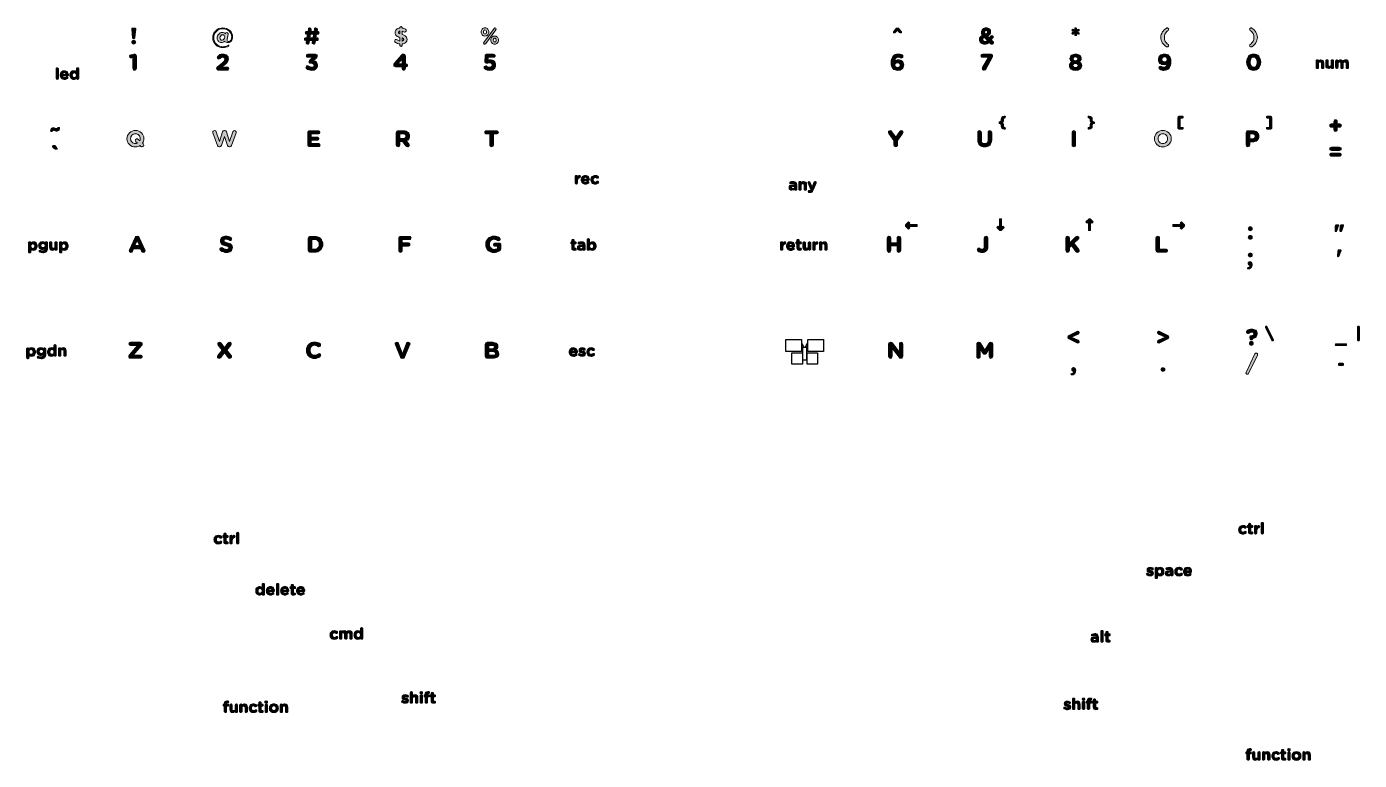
# Model space of a CAD drawing. Header units: inches. Extents: x 10 to 279, y -157 to -9.
import ezdxf

# ---------------------------------------------------------------- set-up
doc = ezdxf.new("R2010")
doc.units = ezdxf.units.IN
doc.header["$MEASUREMENT"] = 0
doc.layers.add('Layer 1', color=7, linetype='Continuous')
picture_1 = doc.add_image_def('image1.png', size_in_pixel=(9, 31))
picture_2 = doc.add_image_def('image2.png', size_in_pixel=(38, 29))
picture_3 = doc.add_image_def('image3.png', size_in_pixel=(25, 27))
picture_4 = doc.add_image_def('image4.png', size_in_pixel=(38, 29))
picture_5 = doc.add_image_def('image5.png', size_in_pixel=(25, 27))

# ---------------------------------------------------------------- blocks, each defined once
blk = doc.blocks.new('block 2')
at = {"layer": 'Layer 1'}
h = blk.add_hatch(color=7, dxfattribs=at)
h.dxf.hatch_style = 2
edge = h.paths.add_edge_path()
edge.add_spline(control_points=[(30.96, -10.9), (30.96, -10.9), (30.76, -9.17), (30.76, -9.17), (30.75, -9.1), (30.77, -9.05), (30.8, -9), (30.83, -8.96), (30.88, -8.94), (30.94, -8.94), (30.94, -8.94), (31.39, -8.94), (31.39, -8.94), (31.45, -8.94), (31.5, -8.96), (31.53, -9), (31.57, -9.05), (31.58, -9.1), (31.57, -9.17), (31.57, -9.17), (31.38, -10.9), (31.38, -10.9), (31.37, -10.96), (31.35, -11.01), (31.31, -11.04), (31.27, -11.08), (31.22, -11.1), (31.17, -11.1), (31.11, -11.1), (31.06, -11.08), (31.02, -11.04), (30.98, -11.01), (30.96, -10.96), (30.96, -10.9)], knot_values=[0, 0, 0, 0, 1, 1, 1, 2, 2, 2, 3, 3, 3, 4, 4, 4, 5, 5, 5, 6, 6, 6, 7, 7, 7, 8, 8, 8, 9, 9, 9, 10, 10, 10, 11, 11, 11, 11], degree=3, periodic=1)
edge = h.paths.add_edge_path()
edge.add_spline(control_points=[(30.77, -11.79), (30.77, -11.68), (30.81, -11.59), (30.88, -11.51), (30.96, -11.44), (31.05, -11.4), (31.17, -11.4), (31.28, -11.4), (31.37, -11.44), (31.45, -11.51), (31.53, -11.59), (31.57, -11.68), (31.57, -11.79), (31.57, -11.79), (31.57, -11.8), (31.57, -11.8), (31.57, -11.91), (31.53, -12), (31.45, -12.08), (31.37, -12.15), (31.28, -12.19), (31.17, -12.19), (31.05, -12.19), (30.96, -12.15), (30.88, -12.08), (30.81, -12), (30.77, -11.91), (30.77, -11.8), (30.77, -11.8), (30.77, -11.79), (30.77, -11.79)], knot_values=[0, 0, 0, 0, 1, 1, 1, 2, 2, 2, 3, 3, 3, 4, 4, 4, 5, 5, 5, 6, 6, 6, 7, 7, 7, 8, 8, 8, 9, 9, 9, 10, 10, 10, 10], degree=3, periodic=1)
h = blk.add_hatch(color=7, dxfattribs=at)
h.dxf.hatch_style = 2
edge = h.paths.add_edge_path()
edge.add_spline(control_points=[(31.02, -17.13), (31.02, -17.13), (31.02, -14.91), (31.02, -14.91), (31.02, -14.91), (30.77, -14.98), (30.77, -14.98), (30.72, -14.99), (30.68, -14.99), (30.64, -14.99), (30.56, -14.99), (30.49, -14.96), (30.43, -14.9), (30.37, -14.85), (30.34, -14.77), (30.34, -14.69), (30.34, -14.62), (30.36, -14.56), (30.4, -14.5), (30.44, -14.45), (30.5, -14.41), (30.57, -14.39), (30.57, -14.39), (31.02, -14.26), (31.02, -14.26), (31.17, -14.22), (31.28, -14.2), (31.35, -14.2), (31.35, -14.2), (31.36, -14.2), (31.36, -14.2), (31.46, -14.2), (31.54, -14.23), (31.61, -14.3), (31.68, -14.36), (31.71, -14.45), (31.71, -14.54), (31.71, -14.54), (31.71, -17.13), (31.71, -17.13), (31.71, -17.23), (31.68, -17.31), (31.61, -17.38), (31.54, -17.45), (31.46, -17.48), (31.36, -17.48), (31.27, -17.48), (31.18, -17.45), (31.12, -17.38), (31.05, -17.31), (31.02, -17.23), (31.02, -17.13)], knot_values=[0, 0, 0, 0, 1, 1, 1, 2, 2, 2, 3, 3, 3, 4, 4, 4, 5, 5, 5, 6, 6, 6, 7, 7, 7, 8, 8, 8, 9, 9, 9, 10, 10, 10, 11, 11, 11, 12, 12, 12, 13, 13, 13, 14, 14, 14, 15, 15, 15, 16, 16, 16, 17, 17, 17, 17], degree=3, periodic=1)
at = {"layer": 'Layer 1', "lineweight": 0}
for points, knots in [([(30.96, -10.9), (30.96, -10.9), (30.76, -9.17), (30.76, -9.17), (30.75, -9.1), (30.77, -9.05), (30.8, -9), (30.83, -8.96), (30.88, -8.94), (30.94, -8.94), (30.94, -8.94), (31.39, -8.94), (31.39, -8.94), (31.45, -8.94), (31.5, -8.96), (31.53, -9), (31.57, -9.05), (31.58, -9.1), (31.57, -9.17), (31.57, -9.17), (31.38, -10.9), (31.38, -10.9), (31.37, -10.96), (31.35, -11.01), (31.31, -11.04), (31.27, -11.08), (31.22, -11.1), (31.17, -11.1), (31.11, -11.1), (31.06, -11.08), (31.02, -11.04), (30.98, -11.01), (30.96, -10.96), (30.96, -10.9)], [0, 0, 0, 0, 1, 1, 1, 2, 2, 2, 3, 3, 3, 4, 4, 4, 5, 5, 5, 6, 6, 6, 7, 7, 7, 8, 8, 8, 9, 9, 9, 10, 10, 10, 11, 11, 11, 11]), ([(30.77, -11.79), (30.77, -11.68), (30.81, -11.59), (30.88, -11.51), (30.96, -11.44), (31.05, -11.4), (31.17, -11.4), (31.28, -11.4), (31.37, -11.44), (31.45, -11.51), (31.53, -11.59), (31.57, -11.68), (31.57, -11.79), (31.57, -11.79), (31.57, -11.8), (31.57, -11.8), (31.57, -11.91), (31.53, -12), (31.45, -12.08), (31.37, -12.15), (31.28, -12.19), (31.17, -12.19), (31.05, -12.19), (30.96, -12.15), (30.88, -12.08), (30.81, -12), (30.77, -11.91), (30.77, -11.8), (30.77, -11.8), (30.77, -11.79), (30.77, -11.79)], [0, 0, 0, 0, 1, 1, 1, 2, 2, 2, 3, 3, 3, 4, 4, 4, 5, 5, 5, 6, 6, 6, 7, 7, 7, 8, 8, 8, 9, 9, 9, 10, 10, 10, 10]), ([(31.02, -17.13), (31.02, -17.13), (31.02, -14.91), (31.02, -14.91), (31.02, -14.91), (30.77, -14.98), (30.77, -14.98), (30.72, -14.99), (30.68, -14.99), (30.64, -14.99), (30.56, -14.99), (30.49, -14.96), (30.43, -14.9), (30.37, -14.85), (30.34, -14.77), (30.34, -14.69), (30.34, -14.62), (30.36, -14.56), (30.4, -14.5), (30.44, -14.45), (30.5, -14.41), (30.57, -14.39), (30.57, -14.39), (31.02, -14.26), (31.02, -14.26), (31.17, -14.22), (31.28, -14.2), (31.35, -14.2), (31.35, -14.2), (31.36, -14.2), (31.36, -14.2), (31.46, -14.2), (31.54, -14.23), (31.61, -14.3), (31.68, -14.36), (31.71, -14.45), (31.71, -14.54), (31.71, -14.54), (31.71, -17.13), (31.71, -17.13), (31.71, -17.23), (31.68, -17.31), (31.61, -17.38), (31.54, -17.45), (31.46, -17.48), (31.36, -17.48), (31.27, -17.48), (31.18, -17.45), (31.12, -17.38), (31.05, -17.31), (31.02, -17.23), (31.02, -17.13)], [0, 0, 0, 0, 1, 1, 1, 2, 2, 2, 3, 3, 3, 4, 4, 4, 5, 5, 5, 6, 6, 6, 7, 7, 7, 8, 8, 8, 9, 9, 9, 10, 10, 10, 11, 11, 11, 12, 12, 12, 13, 13, 13, 14, 14, 14, 15, 15, 15, 16, 16, 16, 17, 17, 17, 17])]:
    blk.add_open_spline(points, degree=3, knots=knots, dxfattribs=at)
blk = doc.blocks.new('block 3')
at = {"layer": 'Layer 1'}
h = blk.add_hatch(color=7, dxfattribs=at)
h.dxf.hatch_style = 2
edge = h.paths.add_edge_path()
edge.add_spline(control_points=[(49.21, -12.9), (48.63, -12.9), (48.14, -12.71), (47.75, -12.32), (47.36, -11.93), (47.16, -11.46), (47.16, -10.9), (47.16, -10.35), (47.36, -9.88), (47.75, -9.49), (48.14, -9.09), (48.61, -8.9), (49.17, -8.9), (49.72, -8.9), (50.19, -9.08), (50.58, -9.44), (50.98, -9.81), (51.17, -10.23), (51.17, -10.71), (51.17, -11.08), (51.09, -11.36), (50.91, -11.56), (50.74, -11.76), (50.52, -11.86), (50.26, -11.86), (49.95, -11.86), (49.72, -11.77), (49.56, -11.59), (49.35, -11.77), (49.13, -11.86), (48.88, -11.86), (48.64, -11.86), (48.44, -11.78), (48.28, -11.62), (48.12, -11.46), (48.04, -11.24), (48.04, -10.98), (48.04, -10.66), (48.14, -10.39), (48.35, -10.16), (48.55, -9.94), (48.79, -9.83), (49.07, -9.83), (49.33, -9.83), (49.55, -9.93), (49.7, -10.14), (49.7, -10.14), (49.7, -10.13), (49.7, -10.13), (49.73, -9.95), (49.82, -9.86), (49.99, -9.86), (50.07, -9.86), (50.14, -9.89), (50.2, -9.95), (50.25, -10.02), (50.27, -10.1), (50.25, -10.19), (50.25, -10.19), (50.07, -11.22), (50.07, -11.22), (50.07, -11.26), (50.06, -11.31), (50.06, -11.36), (50.06, -11.44), (50.09, -11.51), (50.15, -11.57), (50.21, -11.62), (50.29, -11.65), (50.4, -11.65), (50.56, -11.65), (50.7, -11.56), (50.81, -11.4), (50.92, -11.23), (50.98, -11.01), (50.98, -10.71), (50.98, -10.28), (50.8, -9.9), (50.45, -9.57), (50.1, -9.24), (49.68, -9.08), (49.17, -9.08), (48.66, -9.08), (48.23, -9.26), (47.88, -9.61), (47.53, -9.97), (47.36, -10.4), (47.36, -10.9), (47.36, -11.41), (47.53, -11.85), (47.88, -12.2), (48.23, -12.55), (48.67, -12.72), (49.21, -12.72), (49.6, -12.72), (49.96, -12.63), (50.29, -12.44), (50.31, -12.43), (50.32, -12.42), (50.34, -12.42), (50.36, -12.42), (50.38, -12.43), (50.4, -12.45), (50.41, -12.47), (50.42, -12.49), (50.42, -12.51), (50.42, -12.54), (50.41, -12.57), (50.38, -12.59), (50.01, -12.8), (49.62, -12.9), (49.21, -12.9)], knot_values=[0, 0, 0, 0, 1, 1, 1, 2, 2, 2, 3, 3, 3, 4, 4, 4, 5, 5, 5, 6, 6, 6, 7, 7, 7, 8, 8, 8, 9, 9, 9, 10, 10, 10, 11, 11, 11, 12, 12, 12, 13, 13, 13, 14, 14, 14, 15, 15, 15, 16, 16, 16, 17, 17, 17, 18, 18, 18, 19, 19, 19, 20, 20, 20, 21, 21, 21, 22, 22, 22, 23, 23, 23, 24, 24, 24, 25, 25, 25, 26, 26, 26, 27, 27, 27, 28, 28, 28, 29, 29, 29, 30, 30, 30, 31, 31, 31, 32, 32, 32, 33, 33, 33, 34, 34, 34, 35, 35, 35, 36, 36, 36, 37, 37, 37, 37], degree=3, periodic=1)
edge = h.paths.add_edge_path()
edge.add_spline(control_points=[(49.04, -11.39), (49.18, -11.39), (49.31, -11.33), (49.42, -11.2), (49.53, -11.07), (49.58, -10.92), (49.58, -10.73), (49.58, -10.6), (49.54, -10.5), (49.46, -10.42), (49.39, -10.34), (49.28, -10.3), (49.16, -10.3), (49.01, -10.3), (48.88, -10.36), (48.77, -10.49), (48.66, -10.61), (48.61, -10.77), (48.61, -10.95), (48.61, -11.09), (48.65, -11.2), (48.73, -11.27), (48.81, -11.35), (48.91, -11.39), (49.04, -11.39)], knot_values=[0, 0, 0, 0, 1, 1, 1, 2, 2, 2, 3, 3, 3, 4, 4, 4, 5, 5, 5, 6, 6, 6, 7, 7, 7, 8, 8, 8, 8], degree=3, periodic=1)
h = blk.add_hatch(color=7, dxfattribs=at)
h.dxf.hatch_style = 2
edge = h.paths.add_edge_path()
edge.add_spline(control_points=[(47.94, -17.12), (47.94, -16.98), (48, -16.86), (48.12, -16.76), (48.12, -16.76), (49.03, -16.02), (49.03, -16.02), (49.24, -15.85), (49.38, -15.71), (49.46, -15.6), (49.55, -15.49), (49.59, -15.37), (49.59, -15.25), (49.59, -15.12), (49.55, -15.01), (49.47, -14.94), (49.39, -14.87), (49.28, -14.83), (49.16, -14.83), (49.06, -14.83), (48.97, -14.85), (48.89, -14.9), (48.81, -14.94), (48.72, -15.01), (48.63, -15.11), (48.57, -15.18), (48.49, -15.21), (48.39, -15.21), (48.31, -15.21), (48.23, -15.18), (48.17, -15.12), (48.1, -15.05), (48.07, -14.98), (48.07, -14.89), (48.07, -14.81), (48.1, -14.73), (48.16, -14.67), (48.29, -14.51), (48.44, -14.4), (48.6, -14.32), (48.77, -14.24), (48.97, -14.2), (49.2, -14.2), (49.53, -14.2), (49.8, -14.29), (50, -14.47), (50.21, -14.65), (50.31, -14.89), (50.31, -15.19), (50.31, -15.19), (50.31, -15.2), (50.31, -15.2), (50.31, -15.37), (50.27, -15.53), (50.21, -15.67), (50.14, -15.81), (50.05, -15.93), (49.94, -16.03), (49.84, -16.14), (49.68, -16.27), (49.46, -16.44), (49.46, -16.44), (48.94, -16.84), (48.94, -16.84), (48.94, -16.84), (50.06, -16.84), (50.06, -16.84), (50.14, -16.84), (50.22, -16.87), (50.28, -16.93), (50.34, -16.99), (50.37, -17.06), (50.37, -17.15), (50.37, -17.24), (50.34, -17.31), (50.28, -17.37), (50.22, -17.42), (50.14, -17.45), (50.06, -17.45), (50.06, -17.45), (48.32, -17.45), (48.32, -17.45), (48.2, -17.45), (48.11, -17.42), (48.04, -17.36), (47.97, -17.3), (47.94, -17.22), (47.94, -17.12)], knot_values=[0, 0, 0, 0, 1, 1, 1, 2, 2, 2, 3, 3, 3, 4, 4, 4, 5, 5, 5, 6, 6, 6, 7, 7, 7, 8, 8, 8, 9, 9, 9, 10, 10, 10, 11, 11, 11, 12, 12, 12, 13, 13, 13, 14, 14, 14, 15, 15, 15, 16, 16, 16, 17, 17, 17, 18, 18, 18, 19, 19, 19, 20, 20, 20, 21, 21, 21, 22, 22, 22, 23, 23, 23, 24, 24, 24, 25, 25, 25, 26, 26, 26, 27, 27, 27, 28, 28, 28, 29, 29, 29, 29], degree=3, periodic=1)
at = {"layer": 'Layer 1', "lineweight": 0}
for points, knots in [([(49.21, -12.9), (48.63, -12.9), (48.14, -12.71), (47.75, -12.32), (47.36, -11.93), (47.16, -11.46), (47.16, -10.9), (47.16, -10.35), (47.36, -9.88), (47.75, -9.49), (48.14, -9.09), (48.61, -8.9), (49.17, -8.9), (49.72, -8.9), (50.19, -9.08), (50.58, -9.44), (50.98, -9.81), (51.17, -10.23), (51.17, -10.71), (51.17, -11.08), (51.09, -11.36), (50.91, -11.56), (50.74, -11.76), (50.52, -11.86), (50.26, -11.86), (49.95, -11.86), (49.72, -11.77), (49.56, -11.59), (49.35, -11.77), (49.13, -11.86), (48.88, -11.86), (48.64, -11.86), (48.44, -11.78), (48.28, -11.62), (48.12, -11.46), (48.04, -11.24), (48.04, -10.98), (48.04, -10.66), (48.14, -10.39), (48.35, -10.16), (48.55, -9.94), (48.79, -9.83), (49.07, -9.83), (49.33, -9.83), (49.55, -9.93), (49.7, -10.14), (49.7, -10.14), (49.7, -10.13), (49.7, -10.13), (49.73, -9.95), (49.82, -9.86), (49.99, -9.86), (50.07, -9.86), (50.14, -9.89), (50.2, -9.95), (50.25, -10.02), (50.27, -10.1), (50.25, -10.19), (50.25, -10.19), (50.07, -11.22), (50.07, -11.22), (50.07, -11.26), (50.06, -11.31), (50.06, -11.36), (50.06, -11.44), (50.09, -11.51), (50.15, -11.57), (50.21, -11.62), (50.29, -11.65), (50.4, -11.65), (50.56, -11.65), (50.7, -11.56), (50.81, -11.4), (50.92, -11.23), (50.98, -11.01), (50.98, -10.71), (50.98, -10.28), (50.8, -9.9), (50.45, -9.57), (50.1, -9.24), (49.68, -9.08), (49.17, -9.08), (48.66, -9.08), (48.23, -9.26), (47.88, -9.61), (47.53, -9.97), (47.36, -10.4), (47.36, -10.9), (47.36, -11.41), (47.53, -11.85), (47.88, -12.2), (48.23, -12.55), (48.67, -12.72), (49.21, -12.72), (49.6, -12.72), (49.96, -12.63), (50.29, -12.44), (50.31, -12.43), (50.32, -12.42), (50.34, -12.42), (50.36, -12.42), (50.38, -12.43), (50.4, -12.45), (50.41, -12.47), (50.42, -12.49), (50.42, -12.51), (50.42, -12.54), (50.41, -12.57), (50.38, -12.59), (50.01, -12.8), (49.62, -12.9), (49.21, -12.9)], [0, 0, 0, 0, 1, 1, 1, 2, 2, 2, 3, 3, 3, 4, 4, 4, 5, 5, 5, 6, 6, 6, 7, 7, 7, 8, 8, 8, 9, 9, 9, 10, 10, 10, 11, 11, 11, 12, 12, 12, 13, 13, 13, 14, 14, 14, 15, 15, 15, 16, 16, 16, 17, 17, 17, 18, 18, 18, 19, 19, 19, 20, 20, 20, 21, 21, 21, 22, 22, 22, 23, 23, 23, 24, 24, 24, 25, 25, 25, 26, 26, 26, 27, 27, 27, 28, 28, 28, 29, 29, 29, 30, 30, 30, 31, 31, 31, 32, 32, 32, 33, 33, 33, 34, 34, 34, 35, 35, 35, 36, 36, 36, 37, 37, 37, 37]), ([(49.04, -11.39), (49.18, -11.39), (49.31, -11.33), (49.42, -11.2), (49.53, -11.07), (49.58, -10.92), (49.58, -10.73), (49.58, -10.6), (49.54, -10.5), (49.46, -10.42), (49.39, -10.34), (49.28, -10.3), (49.16, -10.3), (49.01, -10.3), (48.88, -10.36), (48.77, -10.49), (48.66, -10.61), (48.61, -10.77), (48.61, -10.95), (48.61, -11.09), (48.65, -11.2), (48.73, -11.27), (48.81, -11.35), (48.91, -11.39), (49.04, -11.39)], [0, 0, 0, 0, 1, 1, 1, 2, 2, 2, 3, 3, 3, 4, 4, 4, 5, 5, 5, 6, 6, 6, 7, 7, 7, 8, 8, 8, 8]), ([(47.94, -17.12), (47.94, -16.98), (48, -16.86), (48.12, -16.76), (48.12, -16.76), (49.03, -16.02), (49.03, -16.02), (49.24, -15.85), (49.38, -15.71), (49.46, -15.6), (49.55, -15.49), (49.59, -15.37), (49.59, -15.25), (49.59, -15.12), (49.55, -15.01), (49.47, -14.94), (49.39, -14.87), (49.28, -14.83), (49.16, -14.83), (49.06, -14.83), (48.97, -14.85), (48.89, -14.9), (48.81, -14.94), (48.72, -15.01), (48.63, -15.11), (48.57, -15.18), (48.49, -15.21), (48.39, -15.21), (48.31, -15.21), (48.23, -15.18), (48.17, -15.12), (48.1, -15.05), (48.07, -14.98), (48.07, -14.89), (48.07, -14.81), (48.1, -14.73), (48.16, -14.67), (48.29, -14.51), (48.44, -14.4), (48.6, -14.32), (48.77, -14.24), (48.97, -14.2), (49.2, -14.2), (49.53, -14.2), (49.8, -14.29), (50, -14.47), (50.21, -14.65), (50.31, -14.89), (50.31, -15.19), (50.31, -15.19), (50.31, -15.2), (50.31, -15.2), (50.31, -15.37), (50.27, -15.53), (50.21, -15.67), (50.14, -15.81), (50.05, -15.93), (49.94, -16.03), (49.84, -16.14), (49.68, -16.27), (49.46, -16.44), (49.46, -16.44), (48.94, -16.84), (48.94, -16.84), (48.94, -16.84), (50.06, -16.84), (50.06, -16.84), (50.14, -16.84), (50.22, -16.87), (50.28, -16.93), (50.34, -16.99), (50.37, -17.06), (50.37, -17.15), (50.37, -17.24), (50.34, -17.31), (50.28, -17.37), (50.22, -17.42), (50.14, -17.45), (50.06, -17.45), (50.06, -17.45), (48.32, -17.45), (48.32, -17.45), (48.2, -17.45), (48.11, -17.42), (48.04, -17.36), (47.97, -17.3), (47.94, -17.22), (47.94, -17.12)], [0, 0, 0, 0, 1, 1, 1, 2, 2, 2, 3, 3, 3, 4, 4, 4, 5, 5, 5, 6, 6, 6, 7, 7, 7, 8, 8, 8, 9, 9, 9, 10, 10, 10, 11, 11, 11, 12, 12, 12, 13, 13, 13, 14, 14, 14, 15, 15, 15, 16, 16, 16, 17, 17, 17, 18, 18, 18, 19, 19, 19, 20, 20, 20, 21, 21, 21, 22, 22, 22, 23, 23, 23, 24, 24, 24, 25, 25, 25, 26, 26, 26, 27, 27, 27, 28, 28, 28, 29, 29, 29, 29])]:
    blk.add_open_spline(points, degree=3, knots=knots, dxfattribs=at)
blk = doc.blocks.new('block 4')
at = {"layer": 'Layer 1'}
h = blk.add_hatch(color=7, dxfattribs=at)
h.dxf.hatch_style = 2
edge = h.paths.add_edge_path()
edge.add_spline(control_points=[(66.03, -11.84), (66.03, -11.84), (66.09, -11.47), (66.09, -11.47), (66.09, -11.47), (65.99, -11.47), (65.99, -11.47), (65.91, -11.47), (65.84, -11.44), (65.78, -11.39), (65.72, -11.33), (65.69, -11.26), (65.69, -11.18), (65.69, -11.1), (65.72, -11.03), (65.78, -10.97), (65.84, -10.91), (65.91, -10.89), (65.99, -10.89), (65.99, -10.89), (66.19, -10.89), (66.19, -10.89), (66.19, -10.89), (66.31, -10.21), (66.31, -10.21), (66.31, -10.21), (66.15, -10.21), (66.15, -10.21), (66.07, -10.21), (66, -10.18), (65.94, -10.12), (65.88, -10.06), (65.86, -9.99), (65.86, -9.91), (65.86, -9.83), (65.88, -9.77), (65.94, -9.71), (66, -9.65), (66.07, -9.62), (66.15, -9.62), (66.15, -9.62), (66.41, -9.62), (66.41, -9.62), (66.41, -9.62), (66.49, -9.17), (66.49, -9.17), (66.5, -9.09), (66.53, -9.03), (66.59, -8.99), (66.64, -8.95), (66.71, -8.92), (66.78, -8.92), (66.87, -8.92), (66.94, -8.96), (67.01, -9.03), (67.07, -9.1), (67.09, -9.18), (67.07, -9.27), (67.07, -9.27), (67.02, -9.62), (67.02, -9.62), (67.02, -9.62), (67.63, -9.62), (67.63, -9.62), (67.63, -9.62), (67.71, -9.17), (67.71, -9.17), (67.72, -9.09), (67.76, -9.03), (67.81, -8.99), (67.87, -8.95), (67.93, -8.92), (68.01, -8.92), (68.09, -8.92), (68.17, -8.96), (68.23, -9.03), (68.29, -9.1), (68.31, -9.18), (68.3, -9.27), (68.3, -9.27), (68.24, -9.62), (68.24, -9.62), (68.24, -9.62), (68.35, -9.62), (68.35, -9.62), (68.42, -9.62), (68.49, -9.65), (68.55, -9.71), (68.61, -9.77), (68.64, -9.83), (68.64, -9.91), (68.64, -9.99), (68.61, -10.06), (68.55, -10.12), (68.49, -10.18), (68.42, -10.21), (68.35, -10.21), (68.35, -10.21), (68.14, -10.21), (68.14, -10.21), (68.14, -10.21), (68.02, -10.89), (68.02, -10.89), (68.02, -10.89), (68.18, -10.89), (68.18, -10.89), (68.26, -10.89), (68.33, -10.91), (68.39, -10.97), (68.45, -11.03), (68.48, -11.1), (68.48, -11.18), (68.48, -11.26), (68.45, -11.33), (68.39, -11.39), (68.33, -11.44), (68.26, -11.47), (68.18, -11.47), (68.18, -11.47), (67.92, -11.47), (67.92, -11.47), (67.92, -11.47), (67.84, -11.95), (67.84, -11.95), (67.83, -12.02), (67.8, -12.07), (67.74, -12.12), (67.68, -12.17), (67.62, -12.19), (67.55, -12.19), (67.46, -12.19), (67.38, -12.15), (67.32, -12.08), (67.26, -12.01), (67.24, -11.93), (67.25, -11.84), (67.25, -11.84), (67.32, -11.47), (67.32, -11.47), (67.32, -11.47), (66.7, -11.47), (66.7, -11.47), (66.7, -11.47), (66.62, -11.95), (66.62, -11.95), (66.6, -12.01), (66.57, -12.07), (66.52, -12.12), (66.47, -12.16), (66.4, -12.19), (66.32, -12.19), (66.23, -12.19), (66.16, -12.15), (66.1, -12.09), (66.04, -12.02), (66.01, -11.94), (66.03, -11.84)], knot_values=[0, 0, 0, 0, 1, 1, 1, 2, 2, 2, 3, 3, 3, 4, 4, 4, 5, 5, 5, 6, 6, 6, 7, 7, 7, 8, 8, 8, 9, 9, 9, 10, 10, 10, 11, 11, 11, 12, 12, 12, 13, 13, 13, 14, 14, 14, 15, 15, 15, 16, 16, 16, 17, 17, 17, 18, 18, 18, 19, 19, 19, 20, 20, 20, 21, 21, 21, 22, 22, 22, 23, 23, 23, 24, 24, 24, 25, 25, 25, 26, 26, 26, 27, 27, 27, 28, 28, 28, 29, 29, 29, 30, 30, 30, 31, 31, 31, 32, 32, 32, 33, 33, 33, 34, 34, 34, 35, 35, 35, 36, 36, 36, 37, 37, 37, 38, 38, 38, 39, 39, 39, 40, 40, 40, 41, 41, 41, 42, 42, 42, 43, 43, 43, 44, 44, 44, 45, 45, 45, 46, 46, 46, 47, 47, 47, 48, 48, 48, 49, 49, 49, 50, 50, 50, 51, 51, 51, 52, 52, 52, 52], degree=3, periodic=1)
h.paths.add_polyline_path([(66.8, -10.89), (67.42, -10.89), (67.53, -10.21), (66.91, -10.21)])
h = blk.add_hatch(color=7, dxfattribs=at)
h.dxf.hatch_style = 2
edge = h.paths.add_edge_path()
edge.add_spline(control_points=[(67.17, -17.51), (66.74, -17.51), (66.39, -17.39), (66.1, -17.14), (66.03, -17.07), (65.99, -16.99), (65.99, -16.89), (65.99, -16.8), (66.02, -16.72), (66.09, -16.65), (66.15, -16.58), (66.23, -16.55), (66.32, -16.55), (66.4, -16.55), (66.48, -16.58), (66.55, -16.64), (66.74, -16.8), (66.95, -16.87), (67.18, -16.87), (67.31, -16.87), (67.42, -16.84), (67.51, -16.77), (67.59, -16.7), (67.63, -16.6), (67.63, -16.48), (67.63, -16.48), (67.63, -16.48), (67.63, -16.48), (67.63, -16.34), (67.58, -16.24), (67.47, -16.17), (67.36, -16.1), (67.2, -16.07), (67, -16.07), (67, -16.07), (66.89, -16.07), (66.89, -16.07), (66.81, -16.07), (66.74, -16.04), (66.68, -15.98), (66.62, -15.92), (66.59, -15.85), (66.59, -15.76), (66.59, -15.67), (66.64, -15.58), (66.74, -15.48), (66.74, -15.48), (67.37, -14.85), (67.37, -14.85), (67.37, -14.85), (66.38, -14.85), (66.38, -14.85), (66.3, -14.85), (66.23, -14.82), (66.17, -14.76), (66.11, -14.7), (66.08, -14.63), (66.08, -14.54), (66.08, -14.46), (66.11, -14.39), (66.17, -14.33), (66.23, -14.27), (66.3, -14.24), (66.38, -14.24), (66.38, -14.24), (67.94, -14.24), (67.94, -14.24), (68.05, -14.24), (68.13, -14.27), (68.2, -14.33), (68.27, -14.38), (68.3, -14.46), (68.3, -14.55), (68.3, -14.63), (68.28, -14.7), (68.25, -14.76), (68.22, -14.81), (68.16, -14.88), (68.09, -14.95), (68.09, -14.95), (67.46, -15.55), (67.46, -15.55), (68.04, -15.65), (68.32, -15.95), (68.32, -16.45), (68.32, -16.45), (68.32, -16.46), (68.32, -16.46), (68.32, -16.77), (68.22, -17.02), (68.01, -17.21), (67.8, -17.41), (67.52, -17.51), (67.17, -17.51)], knot_values=[0, 0, 0, 0, 1, 1, 1, 2, 2, 2, 3, 3, 3, 4, 4, 4, 5, 5, 5, 6, 6, 6, 7, 7, 7, 8, 8, 8, 9, 9, 9, 10, 10, 10, 11, 11, 11, 12, 12, 12, 13, 13, 13, 14, 14, 14, 15, 15, 15, 16, 16, 16, 17, 17, 17, 18, 18, 18, 19, 19, 19, 20, 20, 20, 21, 21, 21, 22, 22, 22, 23, 23, 23, 24, 24, 24, 25, 25, 25, 26, 26, 26, 27, 27, 27, 28, 28, 28, 29, 29, 29, 30, 30, 30, 31, 31, 31, 31], degree=3, periodic=1)
at = {"layer": 'Layer 1', "lineweight": 0}
blk.add_lwpolyline([(66.8, -10.89), (67.42, -10.89), (67.53, -10.21), (66.91, -10.21), (66.8, -10.89)], dxfattribs=at)
for points, knots in [([(66.03, -11.84), (66.03, -11.84), (66.09, -11.47), (66.09, -11.47), (66.09, -11.47), (65.99, -11.47), (65.99, -11.47), (65.91, -11.47), (65.84, -11.44), (65.78, -11.39), (65.72, -11.33), (65.69, -11.26), (65.69, -11.18), (65.69, -11.1), (65.72, -11.03), (65.78, -10.97), (65.84, -10.91), (65.91, -10.89), (65.99, -10.89), (65.99, -10.89), (66.19, -10.89), (66.19, -10.89), (66.19, -10.89), (66.31, -10.21), (66.31, -10.21), (66.31, -10.21), (66.15, -10.21), (66.15, -10.21), (66.07, -10.21), (66, -10.18), (65.94, -10.12), (65.88, -10.06), (65.86, -9.99), (65.86, -9.91), (65.86, -9.83), (65.88, -9.77), (65.94, -9.71), (66, -9.65), (66.07, -9.62), (66.15, -9.62), (66.15, -9.62), (66.41, -9.62), (66.41, -9.62), (66.41, -9.62), (66.49, -9.17), (66.49, -9.17), (66.5, -9.09), (66.53, -9.03), (66.59, -8.99), (66.64, -8.95), (66.71, -8.92), (66.78, -8.92), (66.87, -8.92), (66.94, -8.96), (67.01, -9.03), (67.07, -9.1), (67.09, -9.18), (67.07, -9.27), (67.07, -9.27), (67.02, -9.62), (67.02, -9.62), (67.02, -9.62), (67.63, -9.62), (67.63, -9.62), (67.63, -9.62), (67.71, -9.17), (67.71, -9.17), (67.72, -9.09), (67.76, -9.03), (67.81, -8.99), (67.87, -8.95), (67.93, -8.92), (68.01, -8.92), (68.09, -8.92), (68.17, -8.96), (68.23, -9.03), (68.29, -9.1), (68.31, -9.18), (68.3, -9.27), (68.3, -9.27), (68.24, -9.62), (68.24, -9.62), (68.24, -9.62), (68.35, -9.62), (68.35, -9.62), (68.42, -9.62), (68.49, -9.65), (68.55, -9.71), (68.61, -9.77), (68.64, -9.83), (68.64, -9.91), (68.64, -9.99), (68.61, -10.06), (68.55, -10.12), (68.49, -10.18), (68.42, -10.21), (68.35, -10.21), (68.35, -10.21), (68.14, -10.21), (68.14, -10.21), (68.14, -10.21), (68.02, -10.89), (68.02, -10.89), (68.02, -10.89), (68.18, -10.89), (68.18, -10.89), (68.26, -10.89), (68.33, -10.91), (68.39, -10.97), (68.45, -11.03), (68.48, -11.1), (68.48, -11.18), (68.48, -11.26), (68.45, -11.33), (68.39, -11.39), (68.33, -11.44), (68.26, -11.47), (68.18, -11.47), (68.18, -11.47), (67.92, -11.47), (67.92, -11.47), (67.92, -11.47), (67.84, -11.95), (67.84, -11.95), (67.83, -12.02), (67.8, -12.07), (67.74, -12.12), (67.68, -12.17), (67.62, -12.19), (67.55, -12.19), (67.46, -12.19), (67.38, -12.15), (67.32, -12.08), (67.26, -12.01), (67.24, -11.93), (67.25, -11.84), (67.25, -11.84), (67.32, -11.47), (67.32, -11.47), (67.32, -11.47), (66.7, -11.47), (66.7, -11.47), (66.7, -11.47), (66.62, -11.95), (66.62, -11.95), (66.6, -12.01), (66.57, -12.07), (66.52, -12.12), (66.47, -12.16), (66.4, -12.19), (66.32, -12.19), (66.23, -12.19), (66.16, -12.15), (66.1, -12.09), (66.04, -12.02), (66.01, -11.94), (66.03, -11.84)], [0, 0, 0, 0, 1, 1, 1, 2, 2, 2, 3, 3, 3, 4, 4, 4, 5, 5, 5, 6, 6, 6, 7, 7, 7, 8, 8, 8, 9, 9, 9, 10, 10, 10, 11, 11, 11, 12, 12, 12, 13, 13, 13, 14, 14, 14, 15, 15, 15, 16, 16, 16, 17, 17, 17, 18, 18, 18, 19, 19, 19, 20, 20, 20, 21, 21, 21, 22, 22, 22, 23, 23, 23, 24, 24, 24, 25, 25, 25, 26, 26, 26, 27, 27, 27, 28, 28, 28, 29, 29, 29, 30, 30, 30, 31, 31, 31, 32, 32, 32, 33, 33, 33, 34, 34, 34, 35, 35, 35, 36, 36, 36, 37, 37, 37, 38, 38, 38, 39, 39, 39, 40, 40, 40, 41, 41, 41, 42, 42, 42, 43, 43, 43, 44, 44, 44, 45, 45, 45, 46, 46, 46, 47, 47, 47, 48, 48, 48, 49, 49, 49, 50, 50, 50, 51, 51, 51, 52, 52, 52, 52]), ([(67.17, -17.51), (66.74, -17.51), (66.39, -17.39), (66.1, -17.14), (66.03, -17.07), (65.99, -16.99), (65.99, -16.89), (65.99, -16.8), (66.02, -16.72), (66.09, -16.65), (66.15, -16.58), (66.23, -16.55), (66.32, -16.55), (66.4, -16.55), (66.48, -16.58), (66.55, -16.64), (66.74, -16.8), (66.95, -16.87), (67.18, -16.87), (67.31, -16.87), (67.42, -16.84), (67.51, -16.77), (67.59, -16.7), (67.63, -16.6), (67.63, -16.48), (67.63, -16.48), (67.63, -16.48), (67.63, -16.48), (67.63, -16.34), (67.58, -16.24), (67.47, -16.17), (67.36, -16.1), (67.2, -16.07), (67, -16.07), (67, -16.07), (66.89, -16.07), (66.89, -16.07), (66.81, -16.07), (66.74, -16.04), (66.68, -15.98), (66.62, -15.92), (66.59, -15.85), (66.59, -15.76), (66.59, -15.67), (66.64, -15.58), (66.74, -15.48), (66.74, -15.48), (67.37, -14.85), (67.37, -14.85), (67.37, -14.85), (66.38, -14.85), (66.38, -14.85), (66.3, -14.85), (66.23, -14.82), (66.17, -14.76), (66.11, -14.7), (66.08, -14.63), (66.08, -14.54), (66.08, -14.46), (66.11, -14.39), (66.17, -14.33), (66.23, -14.27), (66.3, -14.24), (66.38, -14.24), (66.38, -14.24), (67.94, -14.24), (67.94, -14.24), (68.05, -14.24), (68.13, -14.27), (68.2, -14.33), (68.27, -14.38), (68.3, -14.46), (68.3, -14.55), (68.3, -14.63), (68.28, -14.7), (68.25, -14.76), (68.22, -14.81), (68.16, -14.88), (68.09, -14.95), (68.09, -14.95), (67.46, -15.55), (67.46, -15.55), (68.04, -15.65), (68.32, -15.95), (68.32, -16.45), (68.32, -16.45), (68.32, -16.46), (68.32, -16.46), (68.32, -16.77), (68.22, -17.02), (68.01, -17.21), (67.8, -17.41), (67.52, -17.51), (67.17, -17.51)], [0, 0, 0, 0, 1, 1, 1, 2, 2, 2, 3, 3, 3, 4, 4, 4, 5, 5, 5, 6, 6, 6, 7, 7, 7, 8, 8, 8, 9, 9, 9, 10, 10, 10, 11, 11, 11, 12, 12, 12, 13, 13, 13, 14, 14, 14, 15, 15, 15, 16, 16, 16, 17, 17, 17, 18, 18, 18, 19, 19, 19, 20, 20, 20, 21, 21, 21, 22, 22, 22, 23, 23, 23, 24, 24, 24, 25, 25, 25, 26, 26, 26, 27, 27, 27, 28, 28, 28, 29, 29, 29, 30, 30, 30, 31, 31, 31, 31])]:
    blk.add_open_spline(points, degree=3, knots=knots, dxfattribs=at)
blk = doc.blocks.new('block 5')
at = {"layer": 'Layer 1'}
h = blk.add_hatch(color=7, dxfattribs=at)
h.dxf.hatch_style = 2
edge = h.paths.add_edge_path()
edge.add_spline(control_points=[(84.97, -8.9), (84.97, -8.83), (84.99, -8.77), (85.04, -8.73), (85.08, -8.68), (85.14, -8.66), (85.21, -8.66), (85.28, -8.66), (85.33, -8.68), (85.38, -8.73), (85.42, -8.77), (85.45, -8.83), (85.45, -8.9), (85.45, -8.9), (85.45, -8.96), (85.45, -8.96), (85.69, -9), (85.91, -9.07), (86.11, -9.18), (86.22, -9.24), (86.28, -9.34), (86.28, -9.46), (86.28, -9.54), (86.25, -9.61), (86.19, -9.67), (86.13, -9.73), (86.05, -9.76), (85.96, -9.76), (85.91, -9.76), (85.85, -9.75), (85.8, -9.72), (85.67, -9.65), (85.54, -9.6), (85.42, -9.57), (85.42, -9.57), (85.42, -10.26), (85.42, -10.26), (85.78, -10.36), (86.03, -10.48), (86.18, -10.63), (86.34, -10.79), (86.42, -10.99), (86.42, -11.25), (86.42, -11.5), (86.33, -11.71), (86.15, -11.87), (85.98, -12.03), (85.74, -12.12), (85.45, -12.16), (85.45, -12.16), (85.45, -12.4), (85.45, -12.4), (85.45, -12.47), (85.42, -12.52), (85.38, -12.57), (85.33, -12.61), (85.28, -12.64), (85.21, -12.64), (85.14, -12.64), (85.08, -12.61), (85.04, -12.57), (84.99, -12.52), (84.97, -12.47), (84.97, -12.4), (84.97, -12.4), (84.97, -12.15), (84.97, -12.15), (84.65, -12.11), (84.35, -12), (84.07, -11.83), (83.96, -11.77), (83.91, -11.67), (83.91, -11.56), (83.91, -11.47), (83.94, -11.39), (84, -11.33), (84.06, -11.27), (84.14, -11.24), (84.23, -11.24), (84.29, -11.24), (84.35, -11.26), (84.41, -11.3), (84.61, -11.43), (84.8, -11.52), (84.99, -11.56), (84.99, -11.56), (84.99, -10.83), (84.99, -10.83), (84.65, -10.74), (84.4, -10.62), (84.24, -10.47), (84.09, -10.32), (84.01, -10.12), (84.01, -9.85), (84.01, -9.6), (84.09, -9.4), (84.27, -9.24), (84.44, -9.08), (84.68, -8.98), (84.97, -8.95), (84.97, -8.95), (84.97, -8.9), (84.97, -8.9)], knot_values=[0, 0, 0, 0, 1, 1, 1, 2, 2, 2, 3, 3, 3, 4, 4, 4, 5, 5, 5, 6, 6, 6, 7, 7, 7, 8, 8, 8, 9, 9, 9, 10, 10, 10, 11, 11, 11, 12, 12, 12, 13, 13, 13, 14, 14, 14, 15, 15, 15, 16, 16, 16, 17, 17, 17, 18, 18, 18, 19, 19, 19, 20, 20, 20, 21, 21, 21, 22, 22, 22, 23, 23, 23, 24, 24, 24, 25, 25, 25, 26, 26, 26, 27, 27, 27, 28, 28, 28, 29, 29, 29, 30, 30, 30, 31, 31, 31, 32, 32, 32, 33, 33, 33, 34, 34, 34, 34], degree=3, periodic=1)
edge = h.paths.add_edge_path()
edge.add_spline(control_points=[(84.68, -9.81), (84.68, -9.89), (84.7, -9.95), (84.74, -10), (84.79, -10.05), (84.87, -10.1), (84.99, -10.14), (84.99, -10.14), (84.99, -9.52), (84.99, -9.52), (84.78, -9.55), (84.68, -9.65), (84.68, -9.81)], knot_values=[0, 0, 0, 0, 1, 1, 1, 2, 2, 2, 3, 3, 3, 4, 4, 4, 4], degree=3, periodic=1)
edge = h.paths.add_edge_path()
edge.add_spline(control_points=[(85.75, -11.28), (85.75, -11.21), (85.72, -11.14), (85.68, -11.09), (85.63, -11.04), (85.54, -10.99), (85.42, -10.95), (85.42, -10.95), (85.42, -11.58), (85.42, -11.58), (85.64, -11.55), (85.75, -11.45), (85.75, -11.28)], knot_values=[0, 0, 0, 0, 1, 1, 1, 2, 2, 2, 3, 3, 3, 4, 4, 4, 4], degree=3, periodic=1)
h = blk.add_hatch(color=7, dxfattribs=at)
h.dxf.hatch_style = 2
edge = h.paths.add_edge_path()
edge.add_spline(control_points=[(85.41, -17.15), (85.41, -17.15), (85.41, -16.76), (85.41, -16.76), (85.41, -16.76), (84.09, -16.76), (84.09, -16.76), (84, -16.76), (83.92, -16.73), (83.85, -16.67), (83.78, -16.6), (83.75, -16.53), (83.75, -16.43), (83.75, -16.31), (83.8, -16.18), (83.91, -16.05), (83.91, -16.05), (85.31, -14.43), (85.31, -14.43), (85.38, -14.34), (85.45, -14.28), (85.51, -14.25), (85.57, -14.21), (85.65, -14.19), (85.75, -14.19), (85.84, -14.19), (85.92, -14.22), (85.99, -14.29), (86.05, -14.35), (86.09, -14.43), (86.09, -14.53), (86.09, -14.53), (86.09, -16.19), (86.09, -16.19), (86.09, -16.19), (86.26, -16.19), (86.26, -16.19), (86.34, -16.19), (86.4, -16.22), (86.46, -16.27), (86.52, -16.33), (86.54, -16.4), (86.54, -16.48), (86.54, -16.56), (86.52, -16.62), (86.46, -16.68), (86.4, -16.73), (86.34, -16.76), (86.26, -16.76), (86.26, -16.76), (86.09, -16.76), (86.09, -16.76), (86.09, -16.76), (86.09, -17.15), (86.09, -17.15), (86.09, -17.24), (86.05, -17.32), (85.99, -17.38), (85.92, -17.45), (85.84, -17.48), (85.75, -17.48), (85.65, -17.48), (85.57, -17.45), (85.51, -17.38), (85.44, -17.32), (85.41, -17.24), (85.41, -17.15)], knot_values=[0, 0, 0, 0, 1, 1, 1, 2, 2, 2, 3, 3, 3, 4, 4, 4, 5, 5, 5, 6, 6, 6, 7, 7, 7, 8, 8, 8, 9, 9, 9, 10, 10, 10, 11, 11, 11, 12, 12, 12, 13, 13, 13, 14, 14, 14, 15, 15, 15, 16, 16, 16, 17, 17, 17, 18, 18, 18, 19, 19, 19, 20, 20, 20, 21, 21, 21, 22, 22, 22, 22], degree=3, periodic=1)
h.paths.add_polyline_path([(84.56, -16.19), (85.41, -16.19), (85.41, -15.19)])
at = {"layer": 'Layer 1', "lineweight": 0}
blk.add_lwpolyline([(84.56, -16.19), (85.41, -16.19), (85.41, -15.19), (84.56, -16.19)], dxfattribs=at)
for points, knots in [([(84.97, -8.9), (84.97, -8.83), (84.99, -8.77), (85.04, -8.73), (85.08, -8.68), (85.14, -8.66), (85.21, -8.66), (85.28, -8.66), (85.33, -8.68), (85.38, -8.73), (85.42, -8.77), (85.45, -8.83), (85.45, -8.9), (85.45, -8.9), (85.45, -8.96), (85.45, -8.96), (85.69, -9), (85.91, -9.07), (86.11, -9.18), (86.22, -9.24), (86.28, -9.34), (86.28, -9.46), (86.28, -9.54), (86.25, -9.61), (86.19, -9.67), (86.13, -9.73), (86.05, -9.76), (85.96, -9.76), (85.91, -9.76), (85.85, -9.75), (85.8, -9.72), (85.67, -9.65), (85.54, -9.6), (85.42, -9.57), (85.42, -9.57), (85.42, -10.26), (85.42, -10.26), (85.78, -10.36), (86.03, -10.48), (86.18, -10.63), (86.34, -10.79), (86.42, -10.99), (86.42, -11.25), (86.42, -11.5), (86.33, -11.71), (86.15, -11.87), (85.98, -12.03), (85.74, -12.12), (85.45, -12.16), (85.45, -12.16), (85.45, -12.4), (85.45, -12.4), (85.45, -12.47), (85.42, -12.52), (85.38, -12.57), (85.33, -12.61), (85.28, -12.64), (85.21, -12.64), (85.14, -12.64), (85.08, -12.61), (85.04, -12.57), (84.99, -12.52), (84.97, -12.47), (84.97, -12.4), (84.97, -12.4), (84.97, -12.15), (84.97, -12.15), (84.65, -12.11), (84.35, -12), (84.07, -11.83), (83.96, -11.77), (83.91, -11.67), (83.91, -11.56), (83.91, -11.47), (83.94, -11.39), (84, -11.33), (84.06, -11.27), (84.14, -11.24), (84.23, -11.24), (84.29, -11.24), (84.35, -11.26), (84.41, -11.3), (84.61, -11.43), (84.8, -11.52), (84.99, -11.56), (84.99, -11.56), (84.99, -10.83), (84.99, -10.83), (84.65, -10.74), (84.4, -10.62), (84.24, -10.47), (84.09, -10.32), (84.01, -10.12), (84.01, -9.85), (84.01, -9.6), (84.09, -9.4), (84.27, -9.24), (84.44, -9.08), (84.68, -8.98), (84.97, -8.95), (84.97, -8.95), (84.97, -8.9), (84.97, -8.9)], [0, 0, 0, 0, 1, 1, 1, 2, 2, 2, 3, 3, 3, 4, 4, 4, 5, 5, 5, 6, 6, 6, 7, 7, 7, 8, 8, 8, 9, 9, 9, 10, 10, 10, 11, 11, 11, 12, 12, 12, 13, 13, 13, 14, 14, 14, 15, 15, 15, 16, 16, 16, 17, 17, 17, 18, 18, 18, 19, 19, 19, 20, 20, 20, 21, 21, 21, 22, 22, 22, 23, 23, 23, 24, 24, 24, 25, 25, 25, 26, 26, 26, 27, 27, 27, 28, 28, 28, 29, 29, 29, 30, 30, 30, 31, 31, 31, 32, 32, 32, 33, 33, 33, 34, 34, 34, 34]), ([(84.68, -9.81), (84.68, -9.89), (84.7, -9.95), (84.74, -10), (84.79, -10.05), (84.87, -10.1), (84.99, -10.14), (84.99, -10.14), (84.99, -9.52), (84.99, -9.52), (84.78, -9.55), (84.68, -9.65), (84.68, -9.81)], [0, 0, 0, 0, 1, 1, 1, 2, 2, 2, 3, 3, 3, 4, 4, 4, 4]), ([(85.75, -11.28), (85.75, -11.21), (85.72, -11.14), (85.68, -11.09), (85.63, -11.04), (85.54, -10.99), (85.42, -10.95), (85.42, -10.95), (85.42, -11.58), (85.42, -11.58), (85.64, -11.55), (85.75, -11.45), (85.75, -11.28)], [0, 0, 0, 0, 1, 1, 1, 2, 2, 2, 3, 3, 3, 4, 4, 4, 4]), ([(85.41, -17.15), (85.41, -17.15), (85.41, -16.76), (85.41, -16.76), (85.41, -16.76), (84.09, -16.76), (84.09, -16.76), (84, -16.76), (83.92, -16.73), (83.85, -16.67), (83.78, -16.6), (83.75, -16.53), (83.75, -16.43), (83.75, -16.31), (83.8, -16.18), (83.91, -16.05), (83.91, -16.05), (85.31, -14.43), (85.31, -14.43), (85.38, -14.34), (85.45, -14.28), (85.51, -14.25), (85.57, -14.21), (85.65, -14.19), (85.75, -14.19), (85.84, -14.19), (85.92, -14.22), (85.99, -14.29), (86.05, -14.35), (86.09, -14.43), (86.09, -14.53), (86.09, -14.53), (86.09, -16.19), (86.09, -16.19), (86.09, -16.19), (86.26, -16.19), (86.26, -16.19), (86.34, -16.19), (86.4, -16.22), (86.46, -16.27), (86.52, -16.33), (86.54, -16.4), (86.54, -16.48), (86.54, -16.56), (86.52, -16.62), (86.46, -16.68), (86.4, -16.73), (86.34, -16.76), (86.26, -16.76), (86.26, -16.76), (86.09, -16.76), (86.09, -16.76), (86.09, -16.76), (86.09, -17.15), (86.09, -17.15), (86.09, -17.24), (86.05, -17.32), (85.99, -17.38), (85.92, -17.45), (85.84, -17.48), (85.75, -17.48), (85.65, -17.48), (85.57, -17.45), (85.51, -17.38), (85.44, -17.32), (85.41, -17.24), (85.41, -17.15)], [0, 0, 0, 0, 1, 1, 1, 2, 2, 2, 3, 3, 3, 4, 4, 4, 5, 5, 5, 6, 6, 6, 7, 7, 7, 8, 8, 8, 9, 9, 9, 10, 10, 10, 11, 11, 11, 12, 12, 12, 13, 13, 13, 14, 14, 14, 15, 15, 15, 16, 16, 16, 17, 17, 17, 18, 18, 18, 19, 19, 19, 20, 20, 20, 21, 21, 21, 22, 22, 22, 22])]:
    blk.add_open_spline(points, degree=3, knots=knots, dxfattribs=at)
blk = doc.blocks.new('block 6')
at = {"layer": 'Layer 1'}
h = blk.add_hatch(color=7, dxfattribs=at)
h.dxf.hatch_style = 2
edge = h.paths.add_edge_path()
edge.add_spline(control_points=[(102.18, -10.56), (101.95, -10.56), (101.76, -10.48), (101.62, -10.32), (101.47, -10.17), (101.4, -9.97), (101.4, -9.74), (101.4, -9.74), (101.4, -9.73), (101.4, -9.73), (101.4, -9.5), (101.47, -9.31), (101.62, -9.15), (101.77, -8.99), (101.96, -8.91), (102.19, -8.91), (102.41, -8.91), (102.6, -8.99), (102.74, -9.15), (102.89, -9.3), (102.96, -9.5), (102.96, -9.73), (102.96, -9.73), (102.96, -9.73), (102.96, -9.73), (102.96, -9.96), (102.89, -10.16), (102.74, -10.32), (102.59, -10.48), (102.41, -10.56), (102.18, -10.56)], knot_values=[0, 0, 0, 0, 1, 1, 1, 2, 2, 2, 3, 3, 3, 4, 4, 4, 5, 5, 5, 6, 6, 6, 7, 7, 7, 8, 8, 8, 9, 9, 9, 10, 10, 10, 10], degree=3, periodic=1)
edge = h.paths.add_edge_path()
edge.add_spline(control_points=[(102.19, -10.14), (102.28, -10.14), (102.35, -10.1), (102.4, -10.02), (102.45, -9.95), (102.48, -9.85), (102.48, -9.74), (102.48, -9.74), (102.48, -9.73), (102.48, -9.73), (102.48, -9.62), (102.45, -9.53), (102.39, -9.45), (102.34, -9.37), (102.26, -9.33), (102.18, -9.33), (102.08, -9.33), (102.01, -9.37), (101.96, -9.45), (101.91, -9.52), (101.88, -9.62), (101.88, -9.73), (101.88, -9.73), (101.88, -9.73), (101.88, -9.73), (101.88, -9.84), (101.91, -9.94), (101.97, -10.02), (102.02, -10.1), (102.1, -10.14), (102.19, -10.14)], knot_values=[0, 0, 0, 0, 1, 1, 1, 2, 2, 2, 3, 3, 3, 4, 4, 4, 5, 5, 5, 6, 6, 6, 7, 7, 7, 8, 8, 8, 9, 9, 9, 10, 10, 10, 10], degree=3, periodic=1)
edge = h.paths.add_edge_path()
edge.add_spline(control_points=[(101.91, -11.97), (101.91, -11.93), (101.93, -11.88), (101.97, -11.83), (101.97, -11.83), (104.02, -9.02), (104.02, -9.02), (104.06, -8.96), (104.12, -8.92), (104.2, -8.92), (104.26, -8.92), (104.32, -8.94), (104.36, -8.99), (104.4, -9.03), (104.42, -9.08), (104.42, -9.14), (104.42, -9.19), (104.4, -9.24), (104.37, -9.29), (104.37, -9.29), (102.32, -12.09), (102.32, -12.09), (102.27, -12.16), (102.21, -12.19), (102.13, -12.19), (102.07, -12.19), (102.02, -12.17), (101.98, -12.12), (101.94, -12.08), (101.91, -12.03), (101.91, -11.97)], knot_values=[0, 0, 0, 0, 1, 1, 1, 2, 2, 2, 3, 3, 3, 4, 4, 4, 5, 5, 5, 6, 6, 6, 7, 7, 7, 8, 8, 8, 9, 9, 9, 10, 10, 10, 10], degree=3, periodic=1)
edge = h.paths.add_edge_path()
edge.add_spline(control_points=[(104.15, -12.2), (103.92, -12.2), (103.74, -12.12), (103.59, -11.96), (103.45, -11.81), (103.37, -11.62), (103.37, -11.39), (103.37, -11.39), (103.37, -11.38), (103.37, -11.38), (103.37, -11.14), (103.45, -10.95), (103.59, -10.79), (103.74, -10.63), (103.93, -10.56), (104.16, -10.56), (104.38, -10.56), (104.57, -10.63), (104.71, -10.79), (104.86, -10.95), (104.93, -11.14), (104.93, -11.37), (104.93, -11.37), (104.93, -11.38), (104.93, -11.38), (104.93, -11.61), (104.86, -11.8), (104.71, -11.96), (104.57, -12.12), (104.38, -12.2), (104.15, -12.2)], knot_values=[0, 0, 0, 0, 1, 1, 1, 2, 2, 2, 3, 3, 3, 4, 4, 4, 5, 5, 5, 6, 6, 6, 7, 7, 7, 8, 8, 8, 9, 9, 9, 10, 10, 10, 10], degree=3, periodic=1)
edge = h.paths.add_edge_path()
edge.add_spline(control_points=[(104.16, -11.78), (104.25, -11.78), (104.32, -11.74), (104.37, -11.67), (104.42, -11.59), (104.45, -11.5), (104.45, -11.39), (104.45, -11.39), (104.45, -11.38), (104.45, -11.38), (104.45, -11.27), (104.42, -11.17), (104.37, -11.09), (104.31, -11.01), (104.24, -10.97), (104.15, -10.97), (104.06, -10.97), (103.98, -11.01), (103.93, -11.09), (103.88, -11.16), (103.85, -11.26), (103.85, -11.37), (103.85, -11.37), (103.85, -11.38), (103.85, -11.38), (103.85, -11.49), (103.88, -11.58), (103.94, -11.66), (104, -11.74), (104.07, -11.78), (104.16, -11.78)], knot_values=[0, 0, 0, 0, 1, 1, 1, 2, 2, 2, 3, 3, 3, 4, 4, 4, 5, 5, 5, 6, 6, 6, 7, 7, 7, 8, 8, 8, 9, 9, 9, 10, 10, 10, 10], degree=3, periodic=1)
h = blk.add_hatch(color=7, dxfattribs=at)
h.dxf.hatch_style = 2
edge = h.paths.add_edge_path()
edge.add_spline(control_points=[(103.14, -17.51), (102.75, -17.51), (102.42, -17.41), (102.13, -17.2), (102.04, -17.14), (101.99, -17.05), (101.99, -16.93), (101.99, -16.84), (102.03, -16.76), (102.09, -16.7), (102.16, -16.63), (102.24, -16.59), (102.33, -16.59), (102.4, -16.59), (102.46, -16.62), (102.52, -16.66), (102.71, -16.8), (102.91, -16.87), (103.13, -16.87), (103.28, -16.87), (103.41, -16.83), (103.5, -16.75), (103.6, -16.67), (103.65, -16.56), (103.65, -16.42), (103.65, -16.42), (103.65, -16.41), (103.65, -16.41), (103.65, -16.28), (103.6, -16.17), (103.49, -16.09), (103.39, -16.01), (103.25, -15.98), (103.08, -15.98), (102.98, -15.98), (102.87, -15.99), (102.77, -16.02), (102.67, -16.04), (102.61, -16.06), (102.59, -16.06), (102.51, -16.06), (102.41, -16.01), (102.27, -15.92), (102.18, -15.85), (102.13, -15.75), (102.14, -15.63), (102.14, -15.63), (102.21, -14.54), (102.21, -14.54), (102.21, -14.46), (102.25, -14.39), (102.3, -14.33), (102.36, -14.27), (102.43, -14.24), (102.52, -14.24), (102.52, -14.24), (103.91, -14.24), (103.91, -14.24), (104, -14.24), (104.07, -14.27), (104.13, -14.33), (104.2, -14.4), (104.23, -14.47), (104.23, -14.55), (104.23, -14.64), (104.2, -14.71), (104.13, -14.77), (104.07, -14.83), (104, -14.86), (103.91, -14.86), (103.91, -14.86), (102.83, -14.86), (102.83, -14.86), (102.83, -14.86), (102.8, -15.42), (102.8, -15.42), (102.94, -15.38), (103.08, -15.36), (103.22, -15.36), (103.55, -15.36), (103.82, -15.45), (104.03, -15.62), (104.24, -15.79), (104.34, -16.04), (104.34, -16.39), (104.34, -16.39), (104.34, -16.4), (104.34, -16.4), (104.34, -16.73), (104.23, -17), (104.01, -17.2), (103.79, -17.41), (103.5, -17.51), (103.14, -17.51)], knot_values=[0, 0, 0, 0, 1, 1, 1, 2, 2, 2, 3, 3, 3, 4, 4, 4, 5, 5, 5, 6, 6, 6, 7, 7, 7, 8, 8, 8, 9, 9, 9, 10, 10, 10, 11, 11, 11, 12, 12, 12, 13, 13, 13, 14, 14, 14, 15, 15, 15, 16, 16, 16, 17, 17, 17, 18, 18, 18, 19, 19, 19, 20, 20, 20, 21, 21, 21, 22, 22, 22, 23, 23, 23, 24, 24, 24, 25, 25, 25, 26, 26, 26, 27, 27, 27, 28, 28, 28, 29, 29, 29, 30, 30, 30, 31, 31, 31, 31], degree=3, periodic=1)
at = {"layer": 'Layer 1', "lineweight": 0}
for points, knots in [([(102.18, -10.56), (101.95, -10.56), (101.76, -10.48), (101.62, -10.32), (101.47, -10.17), (101.4, -9.97), (101.4, -9.74), (101.4, -9.74), (101.4, -9.73), (101.4, -9.73), (101.4, -9.5), (101.47, -9.31), (101.62, -9.15), (101.77, -8.99), (101.96, -8.91), (102.19, -8.91), (102.41, -8.91), (102.6, -8.99), (102.74, -9.15), (102.89, -9.3), (102.96, -9.5), (102.96, -9.73), (102.96, -9.73), (102.96, -9.73), (102.96, -9.73), (102.96, -9.96), (102.89, -10.16), (102.74, -10.32), (102.59, -10.48), (102.41, -10.56), (102.18, -10.56)], [0, 0, 0, 0, 1, 1, 1, 2, 2, 2, 3, 3, 3, 4, 4, 4, 5, 5, 5, 6, 6, 6, 7, 7, 7, 8, 8, 8, 9, 9, 9, 10, 10, 10, 10]), ([(102.19, -10.14), (102.28, -10.14), (102.35, -10.1), (102.4, -10.02), (102.45, -9.95), (102.48, -9.85), (102.48, -9.74), (102.48, -9.74), (102.48, -9.73), (102.48, -9.73), (102.48, -9.62), (102.45, -9.53), (102.39, -9.45), (102.34, -9.37), (102.26, -9.33), (102.18, -9.33), (102.08, -9.33), (102.01, -9.37), (101.96, -9.45), (101.91, -9.52), (101.88, -9.62), (101.88, -9.73), (101.88, -9.73), (101.88, -9.73), (101.88, -9.73), (101.88, -9.84), (101.91, -9.94), (101.97, -10.02), (102.02, -10.1), (102.1, -10.14), (102.19, -10.14)], [0, 0, 0, 0, 1, 1, 1, 2, 2, 2, 3, 3, 3, 4, 4, 4, 5, 5, 5, 6, 6, 6, 7, 7, 7, 8, 8, 8, 9, 9, 9, 10, 10, 10, 10]), ([(101.91, -11.97), (101.91, -11.93), (101.93, -11.88), (101.97, -11.83), (101.97, -11.83), (104.02, -9.02), (104.02, -9.02), (104.06, -8.96), (104.12, -8.92), (104.2, -8.92), (104.26, -8.92), (104.32, -8.94), (104.36, -8.99), (104.4, -9.03), (104.42, -9.08), (104.42, -9.14), (104.42, -9.19), (104.4, -9.24), (104.37, -9.29), (104.37, -9.29), (102.32, -12.09), (102.32, -12.09), (102.27, -12.16), (102.21, -12.19), (102.13, -12.19), (102.07, -12.19), (102.02, -12.17), (101.98, -12.12), (101.94, -12.08), (101.91, -12.03), (101.91, -11.97)], [0, 0, 0, 0, 1, 1, 1, 2, 2, 2, 3, 3, 3, 4, 4, 4, 5, 5, 5, 6, 6, 6, 7, 7, 7, 8, 8, 8, 9, 9, 9, 10, 10, 10, 10]), ([(104.15, -12.2), (103.92, -12.2), (103.74, -12.12), (103.59, -11.96), (103.45, -11.81), (103.37, -11.62), (103.37, -11.39), (103.37, -11.39), (103.37, -11.38), (103.37, -11.38), (103.37, -11.14), (103.45, -10.95), (103.59, -10.79), (103.74, -10.63), (103.93, -10.56), (104.16, -10.56), (104.38, -10.56), (104.57, -10.63), (104.71, -10.79), (104.86, -10.95), (104.93, -11.14), (104.93, -11.37), (104.93, -11.37), (104.93, -11.38), (104.93, -11.38), (104.93, -11.61), (104.86, -11.8), (104.71, -11.96), (104.57, -12.12), (104.38, -12.2), (104.15, -12.2)], [0, 0, 0, 0, 1, 1, 1, 2, 2, 2, 3, 3, 3, 4, 4, 4, 5, 5, 5, 6, 6, 6, 7, 7, 7, 8, 8, 8, 9, 9, 9, 10, 10, 10, 10]), ([(104.16, -11.78), (104.25, -11.78), (104.32, -11.74), (104.37, -11.67), (104.42, -11.59), (104.45, -11.5), (104.45, -11.39), (104.45, -11.39), (104.45, -11.38), (104.45, -11.38), (104.45, -11.27), (104.42, -11.17), (104.37, -11.09), (104.31, -11.01), (104.24, -10.97), (104.15, -10.97), (104.06, -10.97), (103.98, -11.01), (103.93, -11.09), (103.88, -11.16), (103.85, -11.26), (103.85, -11.37), (103.85, -11.37), (103.85, -11.38), (103.85, -11.38), (103.85, -11.49), (103.88, -11.58), (103.94, -11.66), (104, -11.74), (104.07, -11.78), (104.16, -11.78)], [0, 0, 0, 0, 1, 1, 1, 2, 2, 2, 3, 3, 3, 4, 4, 4, 5, 5, 5, 6, 6, 6, 7, 7, 7, 8, 8, 8, 9, 9, 9, 10, 10, 10, 10]), ([(103.14, -17.51), (102.75, -17.51), (102.42, -17.41), (102.13, -17.2), (102.04, -17.14), (101.99, -17.05), (101.99, -16.93), (101.99, -16.84), (102.03, -16.76), (102.09, -16.7), (102.16, -16.63), (102.24, -16.59), (102.33, -16.59), (102.4, -16.59), (102.46, -16.62), (102.52, -16.66), (102.71, -16.8), (102.91, -16.87), (103.13, -16.87), (103.28, -16.87), (103.41, -16.83), (103.5, -16.75), (103.6, -16.67), (103.65, -16.56), (103.65, -16.42), (103.65, -16.42), (103.65, -16.41), (103.65, -16.41), (103.65, -16.28), (103.6, -16.17), (103.49, -16.09), (103.39, -16.01), (103.25, -15.98), (103.08, -15.98), (102.98, -15.98), (102.87, -15.99), (102.77, -16.02), (102.67, -16.04), (102.61, -16.06), (102.59, -16.06), (102.51, -16.06), (102.41, -16.01), (102.27, -15.92), (102.18, -15.85), (102.13, -15.75), (102.14, -15.63), (102.14, -15.63), (102.21, -14.54), (102.21, -14.54), (102.21, -14.46), (102.25, -14.39), (102.3, -14.33), (102.36, -14.27), (102.43, -14.24), (102.52, -14.24), (102.52, -14.24), (103.91, -14.24), (103.91, -14.24), (104, -14.24), (104.07, -14.27), (104.13, -14.33), (104.2, -14.4), (104.23, -14.47), (104.23, -14.55), (104.23, -14.64), (104.2, -14.71), (104.13, -14.77), (104.07, -14.83), (104, -14.86), (103.91, -14.86), (103.91, -14.86), (102.83, -14.86), (102.83, -14.86), (102.83, -14.86), (102.8, -15.42), (102.8, -15.42), (102.94, -15.38), (103.08, -15.36), (103.22, -15.36), (103.55, -15.36), (103.82, -15.45), (104.03, -15.62), (104.24, -15.79), (104.34, -16.04), (104.34, -16.39), (104.34, -16.39), (104.34, -16.4), (104.34, -16.4), (104.34, -16.73), (104.23, -17), (104.01, -17.2), (103.79, -17.41), (103.5, -17.51), (103.14, -17.51)], [0, 0, 0, 0, 1, 1, 1, 2, 2, 2, 3, 3, 3, 4, 4, 4, 5, 5, 5, 6, 6, 6, 7, 7, 7, 8, 8, 8, 9, 9, 9, 10, 10, 10, 11, 11, 11, 12, 12, 12, 13, 13, 13, 14, 14, 14, 15, 15, 15, 16, 16, 16, 17, 17, 17, 18, 18, 18, 19, 19, 19, 20, 20, 20, 21, 21, 21, 22, 22, 22, 23, 23, 23, 24, 24, 24, 25, 25, 25, 26, 26, 26, 27, 27, 27, 28, 28, 28, 29, 29, 29, 30, 30, 30, 31, 31, 31, 31])]:
    blk.add_open_spline(points, degree=3, knots=knots, dxfattribs=at)
blk = doc.blocks.new('block 7')
at = {"layer": 'Layer 1'}
h = blk.add_hatch(color=7, dxfattribs=at)
h.dxf.hatch_style = 2
edge = h.paths.add_edge_path()
edge.add_spline(control_points=[(31.52, -32.98), (31.03, -32.98), (30.62, -32.82), (30.3, -32.5), (29.97, -32.18), (29.81, -31.79), (29.81, -31.32), (29.81, -31.32), (29.81, -31.32), (29.81, -31.32), (29.81, -30.85), (29.98, -30.46), (30.3, -30.14), (30.63, -29.82), (31.03, -29.66), (31.52, -29.66), (32.01, -29.66), (32.42, -29.81), (32.74, -30.13), (33.06, -30.45), (33.23, -30.84), (33.23, -31.31), (33.23, -31.31), (33.23, -31.32), (33.23, -31.32), (33.23, -31.65), (33.13, -31.96), (32.94, -32.24), (32.94, -32.24), (33.08, -32.35), (33.08, -32.35), (33.16, -32.43), (33.21, -32.51), (33.21, -32.62), (33.21, -32.71), (33.18, -32.79), (33.11, -32.85), (33.05, -32.92), (32.97, -32.95), (32.88, -32.95), (32.79, -32.95), (32.71, -32.92), (32.64, -32.86), (32.64, -32.86), (32.47, -32.7), (32.47, -32.7), (32.18, -32.88), (31.87, -32.98), (31.52, -32.98)], knot_values=[0, 0, 0, 0, 1, 1, 1, 2, 2, 2, 3, 3, 3, 4, 4, 4, 5, 5, 5, 6, 6, 6, 7, 7, 7, 8, 8, 8, 9, 9, 9, 10, 10, 10, 11, 11, 11, 12, 12, 12, 13, 13, 13, 14, 14, 14, 15, 15, 15, 16, 16, 16, 16], degree=3, periodic=1)
edge = h.paths.add_edge_path()
edge.add_spline(control_points=[(31.61, -31.95), (31.53, -31.88), (31.48, -31.79), (31.48, -31.69), (31.48, -31.6), (31.52, -31.52), (31.58, -31.45), (31.64, -31.38), (31.72, -31.35), (31.81, -31.35), (31.9, -31.35), (31.97, -31.38), (32.05, -31.45), (32.05, -31.45), (32.4, -31.76), (32.4, -31.76), (32.46, -31.63), (32.49, -31.48), (32.49, -31.32), (32.49, -31.32), (32.49, -31.32), (32.49, -31.32), (32.49, -31.03), (32.4, -30.8), (32.21, -30.6), (32.03, -30.4), (31.8, -30.31), (31.52, -30.31), (31.23, -30.31), (31, -30.4), (30.82, -30.6), (30.64, -30.79), (30.55, -31.02), (30.55, -31.31), (30.55, -31.31), (30.55, -31.32), (30.55, -31.32), (30.55, -31.6), (30.64, -31.84), (30.83, -32.03), (31.01, -32.23), (31.24, -32.32), (31.52, -32.32), (31.69, -32.32), (31.83, -32.3), (31.95, -32.24), (31.95, -32.24), (31.61, -31.95), (31.61, -31.95)], knot_values=[0, 0, 0, 0, 1, 1, 1, 2, 2, 2, 3, 3, 3, 4, 4, 4, 5, 5, 5, 6, 6, 6, 7, 7, 7, 8, 8, 8, 9, 9, 9, 10, 10, 10, 11, 11, 11, 12, 12, 12, 13, 13, 13, 14, 14, 14, 15, 15, 15, 16, 16, 16, 16], degree=3, periodic=1)
at = {"layer": 'Layer 1', "lineweight": 0}
for points in [[(31.52, -32.98), (31.03, -32.98), (30.62, -32.82), (30.3, -32.5), (29.97, -32.18), (29.81, -31.79), (29.81, -31.32), (29.81, -31.32), (29.81, -31.32), (29.81, -31.32), (29.81, -30.85), (29.98, -30.46), (30.3, -30.14), (30.63, -29.82), (31.03, -29.66), (31.52, -29.66), (32.01, -29.66), (32.42, -29.81), (32.74, -30.13), (33.06, -30.45), (33.23, -30.84), (33.23, -31.31), (33.23, -31.31), (33.23, -31.32), (33.23, -31.32), (33.23, -31.65), (33.13, -31.96), (32.94, -32.24), (32.94, -32.24), (33.08, -32.35), (33.08, -32.35), (33.16, -32.43), (33.21, -32.51), (33.21, -32.62), (33.21, -32.71), (33.18, -32.79), (33.11, -32.85), (33.05, -32.92), (32.97, -32.95), (32.88, -32.95), (32.79, -32.95), (32.71, -32.92), (32.64, -32.86), (32.64, -32.86), (32.47, -32.7), (32.47, -32.7), (32.18, -32.88), (31.87, -32.98), (31.52, -32.98)], [(31.61, -31.95), (31.53, -31.88), (31.48, -31.79), (31.48, -31.69), (31.48, -31.6), (31.52, -31.52), (31.58, -31.45), (31.64, -31.38), (31.72, -31.35), (31.81, -31.35), (31.9, -31.35), (31.97, -31.38), (32.05, -31.45), (32.05, -31.45), (32.4, -31.76), (32.4, -31.76), (32.46, -31.63), (32.49, -31.48), (32.49, -31.32), (32.49, -31.32), (32.49, -31.32), (32.49, -31.32), (32.49, -31.03), (32.4, -30.8), (32.21, -30.6), (32.03, -30.4), (31.8, -30.31), (31.52, -30.31), (31.23, -30.31), (31, -30.4), (30.82, -30.6), (30.64, -30.79), (30.55, -31.02), (30.55, -31.31), (30.55, -31.31), (30.55, -31.32), (30.55, -31.32), (30.55, -31.6), (30.64, -31.84), (30.83, -32.03), (31.01, -32.23), (31.24, -32.32), (31.52, -32.32), (31.69, -32.32), (31.83, -32.3), (31.95, -32.24), (31.95, -32.24), (31.61, -31.95), (31.61, -31.95)]]:
    blk.add_open_spline(points, degree=3, knots=[0, 0, 0, 0, 1, 1, 1, 2, 2, 2, 3, 3, 3, 4, 4, 4, 5, 5, 5, 6, 6, 6, 7, 7, 7, 8, 8, 8, 9, 9, 9, 10, 10, 10, 11, 11, 11, 12, 12, 12, 13, 13, 13, 14, 14, 14, 15, 15, 15, 16, 16, 16, 16], dxfattribs=at)
blk = doc.blocks.new('block 8')
at = {"layer": 'Layer 1'}
h = blk.add_hatch(color=7, dxfattribs=at)
h.dxf.hatch_style = 2
edge = h.paths.add_edge_path()
edge.add_spline(control_points=[(48.08, -32.68), (48.08, -32.68), (47.19, -30.16), (47.19, -30.16), (47.17, -30.1), (47.16, -30.06), (47.16, -30.03), (47.16, -29.93), (47.19, -29.85), (47.26, -29.78), (47.33, -29.72), (47.42, -29.68), (47.52, -29.68), (47.6, -29.68), (47.67, -29.71), (47.74, -29.75), (47.8, -29.8), (47.84, -29.86), (47.86, -29.93), (47.86, -29.93), (48.5, -31.9), (48.5, -31.9), (48.5, -31.9), (49.14, -29.95), (49.14, -29.95), (49.2, -29.77), (49.32, -29.67), (49.5, -29.67), (49.5, -29.67), (49.56, -29.67), (49.56, -29.67), (49.73, -29.67), (49.85, -29.77), (49.91, -29.95), (49.91, -29.95), (50.56, -31.9), (50.56, -31.9), (50.56, -31.9), (51.19, -29.93), (51.19, -29.93), (51.22, -29.86), (51.26, -29.8), (51.32, -29.75), (51.38, -29.71), (51.45, -29.68), (51.53, -29.68), (51.63, -29.68), (51.71, -29.72), (51.78, -29.78), (51.85, -29.85), (51.88, -29.93), (51.88, -30.02), (51.88, -30.06), (51.87, -30.1), (51.85, -30.16), (51.85, -30.16), (50.96, -32.68), (50.96, -32.68), (50.88, -32.87), (50.76, -32.97), (50.59, -32.97), (50.59, -32.97), (50.51, -32.97), (50.51, -32.97), (50.34, -32.97), (50.22, -32.87), (50.15, -32.68), (50.15, -32.68), (49.52, -30.84), (49.52, -30.84), (49.52, -30.84), (48.89, -32.68), (48.89, -32.68), (48.82, -32.87), (48.7, -32.97), (48.52, -32.97), (48.52, -32.97), (48.45, -32.97), (48.45, -32.97), (48.28, -32.97), (48.15, -32.87), (48.08, -32.68)], knot_values=[0, 0, 0, 0, 1, 1, 1, 2, 2, 2, 3, 3, 3, 4, 4, 4, 5, 5, 5, 6, 6, 6, 7, 7, 7, 8, 8, 8, 9, 9, 9, 10, 10, 10, 11, 11, 11, 12, 12, 12, 13, 13, 13, 14, 14, 14, 15, 15, 15, 16, 16, 16, 17, 17, 17, 18, 18, 18, 19, 19, 19, 20, 20, 20, 21, 21, 21, 22, 22, 22, 23, 23, 23, 24, 24, 24, 25, 25, 25, 26, 26, 26, 27, 27, 27, 27], degree=3, periodic=1)
at = {"layer": 'Layer 1', "lineweight": 0}
blk.add_open_spline([(48.08, -32.68), (48.08, -32.68), (47.19, -30.16), (47.19, -30.16), (47.17, -30.1), (47.16, -30.06), (47.16, -30.03), (47.16, -29.93), (47.19, -29.85), (47.26, -29.78), (47.33, -29.72), (47.42, -29.68), (47.52, -29.68), (47.6, -29.68), (47.67, -29.71), (47.74, -29.75), (47.8, -29.8), (47.84, -29.86), (47.86, -29.93), (47.86, -29.93), (48.5, -31.9), (48.5, -31.9), (48.5, -31.9), (49.14, -29.95), (49.14, -29.95), (49.2, -29.77), (49.32, -29.67), (49.5, -29.67), (49.5, -29.67), (49.56, -29.67), (49.56, -29.67), (49.73, -29.67), (49.85, -29.77), (49.91, -29.95), (49.91, -29.95), (50.56, -31.9), (50.56, -31.9), (50.56, -31.9), (51.19, -29.93), (51.19, -29.93), (51.22, -29.86), (51.26, -29.8), (51.32, -29.75), (51.38, -29.71), (51.45, -29.68), (51.53, -29.68), (51.63, -29.68), (51.71, -29.72), (51.78, -29.78), (51.85, -29.85), (51.88, -29.93), (51.88, -30.02), (51.88, -30.06), (51.87, -30.1), (51.85, -30.16), (51.85, -30.16), (50.96, -32.68), (50.96, -32.68), (50.88, -32.87), (50.76, -32.97), (50.59, -32.97), (50.59, -32.97), (50.51, -32.97), (50.51, -32.97), (50.34, -32.97), (50.22, -32.87), (50.15, -32.68), (50.15, -32.68), (49.52, -30.84), (49.52, -30.84), (49.52, -30.84), (48.89, -32.68), (48.89, -32.68), (48.82, -32.87), (48.7, -32.97), (48.52, -32.97), (48.52, -32.97), (48.45, -32.97), (48.45, -32.97), (48.28, -32.97), (48.15, -32.87), (48.08, -32.68)], degree=3, knots=[0, 0, 0, 0, 1, 1, 1, 2, 2, 2, 3, 3, 3, 4, 4, 4, 5, 5, 5, 6, 6, 6, 7, 7, 7, 8, 8, 8, 9, 9, 9, 10, 10, 10, 11, 11, 11, 12, 12, 12, 13, 13, 13, 14, 14, 14, 15, 15, 15, 16, 16, 16, 17, 17, 17, 18, 18, 18, 19, 19, 19, 20, 20, 20, 21, 21, 21, 22, 22, 22, 23, 23, 23, 24, 24, 24, 25, 25, 25, 26, 26, 26, 27, 27, 27, 27], dxfattribs=at)
blk = doc.blocks.new('block 9')
at = {"layer": 'Layer 1'}
h = blk.add_hatch(color=7, dxfattribs=at)
h.dxf.hatch_style = 2
edge = h.paths.add_edge_path()
edge.add_spline(control_points=[(66.72, -32.92), (66.62, -32.92), (66.54, -32.89), (66.47, -32.82), (66.4, -32.75), (66.37, -32.67), (66.37, -32.57), (66.37, -32.57), (66.37, -30.06), (66.37, -30.06), (66.37, -29.97), (66.4, -29.88), (66.47, -29.81), (66.54, -29.74), (66.62, -29.71), (66.72, -29.71), (66.72, -29.71), (68.5, -29.71), (68.5, -29.71), (68.59, -29.71), (68.66, -29.74), (68.73, -29.8), (68.79, -29.86), (68.82, -29.94), (68.82, -30.03), (68.82, -30.11), (68.79, -30.19), (68.73, -30.25), (68.66, -30.31), (68.59, -30.34), (68.5, -30.34), (68.5, -30.34), (67.07, -30.34), (67.07, -30.34), (67.07, -30.34), (67.07, -30.99), (67.07, -30.99), (67.07, -30.99), (68.29, -30.99), (68.29, -30.99), (68.38, -30.99), (68.45, -31.02), (68.52, -31.08), (68.58, -31.15), (68.61, -31.22), (68.61, -31.31), (68.61, -31.39), (68.58, -31.47), (68.52, -31.53), (68.46, -31.59), (68.38, -31.62), (68.29, -31.62), (68.29, -31.62), (67.07, -31.62), (67.07, -31.62), (67.07, -31.62), (67.07, -32.29), (67.07, -32.29), (67.07, -32.29), (68.52, -32.29), (68.52, -32.29), (68.61, -32.29), (68.68, -32.32), (68.75, -32.39), (68.81, -32.45), (68.84, -32.52), (68.84, -32.61), (68.84, -32.69), (68.81, -32.77), (68.75, -32.83), (68.69, -32.89), (68.61, -32.92), (68.52, -32.92), (68.52, -32.92), (66.72, -32.92), (66.72, -32.92)], knot_values=[0, 0, 0, 0, 1, 1, 1, 2, 2, 2, 3, 3, 3, 4, 4, 4, 5, 5, 5, 6, 6, 6, 7, 7, 7, 8, 8, 8, 9, 9, 9, 10, 10, 10, 11, 11, 11, 12, 12, 12, 13, 13, 13, 14, 14, 14, 15, 15, 15, 16, 16, 16, 17, 17, 17, 18, 18, 18, 19, 19, 19, 20, 20, 20, 21, 21, 21, 22, 22, 22, 23, 23, 23, 24, 24, 24, 25, 25, 25, 25], degree=3, periodic=1)
at = {"layer": 'Layer 1', "lineweight": 0}
blk.add_open_spline([(66.72, -32.92), (66.62, -32.92), (66.54, -32.89), (66.47, -32.82), (66.4, -32.75), (66.37, -32.67), (66.37, -32.57), (66.37, -32.57), (66.37, -30.06), (66.37, -30.06), (66.37, -29.97), (66.4, -29.88), (66.47, -29.81), (66.54, -29.74), (66.62, -29.71), (66.72, -29.71), (66.72, -29.71), (68.5, -29.71), (68.5, -29.71), (68.59, -29.71), (68.66, -29.74), (68.73, -29.8), (68.79, -29.86), (68.82, -29.94), (68.82, -30.03), (68.82, -30.11), (68.79, -30.19), (68.73, -30.25), (68.66, -30.31), (68.59, -30.34), (68.5, -30.34), (68.5, -30.34), (67.07, -30.34), (67.07, -30.34), (67.07, -30.34), (67.07, -30.99), (67.07, -30.99), (67.07, -30.99), (68.29, -30.99), (68.29, -30.99), (68.38, -30.99), (68.45, -31.02), (68.52, -31.08), (68.58, -31.15), (68.61, -31.22), (68.61, -31.31), (68.61, -31.39), (68.58, -31.47), (68.52, -31.53), (68.46, -31.59), (68.38, -31.62), (68.29, -31.62), (68.29, -31.62), (67.07, -31.62), (67.07, -31.62), (67.07, -31.62), (67.07, -32.29), (67.07, -32.29), (67.07, -32.29), (68.52, -32.29), (68.52, -32.29), (68.61, -32.29), (68.68, -32.32), (68.75, -32.39), (68.81, -32.45), (68.84, -32.52), (68.84, -32.61), (68.84, -32.69), (68.81, -32.77), (68.75, -32.83), (68.69, -32.89), (68.61, -32.92), (68.52, -32.92), (68.52, -32.92), (66.72, -32.92), (66.72, -32.92)], degree=3, knots=[0, 0, 0, 0, 1, 1, 1, 2, 2, 2, 3, 3, 3, 4, 4, 4, 5, 5, 5, 6, 6, 6, 7, 7, 7, 8, 8, 8, 9, 9, 9, 10, 10, 10, 11, 11, 11, 12, 12, 12, 13, 13, 13, 14, 14, 14, 15, 15, 15, 16, 16, 16, 17, 17, 17, 18, 18, 18, 19, 19, 19, 20, 20, 20, 21, 21, 21, 22, 22, 22, 23, 23, 23, 24, 24, 24, 25, 25, 25, 25], dxfattribs=at)
blk = doc.blocks.new('block 10')
at = {"layer": 'Layer 1'}
h = blk.add_hatch(color=7, dxfattribs=at)
h.dxf.hatch_style = 2
edge = h.paths.add_edge_path()
edge.add_spline(control_points=[(84.25, -32.59), (84.25, -32.59), (84.25, -30.06), (84.25, -30.06), (84.25, -29.97), (84.28, -29.88), (84.35, -29.81), (84.42, -29.74), (84.5, -29.71), (84.6, -29.71), (84.6, -29.71), (85.71, -29.71), (85.71, -29.71), (86.12, -29.71), (86.43, -29.82), (86.65, -30.04), (86.83, -30.22), (86.93, -30.46), (86.93, -30.77), (86.93, -30.77), (86.93, -30.78), (86.93, -30.78), (86.93, -31.25), (86.71, -31.58), (86.28, -31.76), (86.28, -31.76), (86.77, -32.35), (86.77, -32.35), (86.85, -32.45), (86.89, -32.54), (86.89, -32.62), (86.89, -32.72), (86.85, -32.8), (86.79, -32.86), (86.72, -32.92), (86.64, -32.95), (86.55, -32.95), (86.42, -32.95), (86.3, -32.89), (86.21, -32.76), (86.21, -32.76), (85.52, -31.89), (85.52, -31.89), (85.52, -31.89), (84.95, -31.89), (84.95, -31.89), (84.95, -31.89), (84.95, -32.59), (84.95, -32.59), (84.95, -32.69), (84.92, -32.78), (84.85, -32.84), (84.78, -32.91), (84.7, -32.95), (84.6, -32.95), (84.5, -32.95), (84.42, -32.91), (84.35, -32.84), (84.28, -32.78), (84.25, -32.69), (84.25, -32.59)], knot_values=[0, 0, 0, 0, 1, 1, 1, 2, 2, 2, 3, 3, 3, 4, 4, 4, 5, 5, 5, 6, 6, 6, 7, 7, 7, 8, 8, 8, 9, 9, 9, 10, 10, 10, 11, 11, 11, 12, 12, 12, 13, 13, 13, 14, 14, 14, 15, 15, 15, 16, 16, 16, 17, 17, 17, 18, 18, 18, 19, 19, 19, 20, 20, 20, 20], degree=3, periodic=1)
edge = h.paths.add_edge_path()
edge.add_spline(control_points=[(84.95, -31.27), (84.95, -31.27), (85.67, -31.27), (85.67, -31.27), (85.84, -31.27), (85.97, -31.23), (86.07, -31.15), (86.16, -31.06), (86.21, -30.95), (86.21, -30.82), (86.21, -30.82), (86.21, -30.81), (86.21, -30.81), (86.21, -30.66), (86.16, -30.54), (86.06, -30.46), (85.97, -30.39), (85.83, -30.35), (85.65, -30.35), (85.65, -30.35), (84.95, -30.35), (84.95, -30.35), (84.95, -30.35), (84.95, -31.27), (84.95, -31.27)], knot_values=[0, 0, 0, 0, 1, 1, 1, 2, 2, 2, 3, 3, 3, 4, 4, 4, 5, 5, 5, 6, 6, 6, 7, 7, 7, 8, 8, 8, 8], degree=3, periodic=1)
at = {"layer": 'Layer 1', "lineweight": 0}
for points, knots in [([(84.25, -32.59), (84.25, -32.59), (84.25, -30.06), (84.25, -30.06), (84.25, -29.97), (84.28, -29.88), (84.35, -29.81), (84.42, -29.74), (84.5, -29.71), (84.6, -29.71), (84.6, -29.71), (85.71, -29.71), (85.71, -29.71), (86.12, -29.71), (86.43, -29.82), (86.65, -30.04), (86.83, -30.22), (86.93, -30.46), (86.93, -30.77), (86.93, -30.77), (86.93, -30.78), (86.93, -30.78), (86.93, -31.25), (86.71, -31.58), (86.28, -31.76), (86.28, -31.76), (86.77, -32.35), (86.77, -32.35), (86.85, -32.45), (86.89, -32.54), (86.89, -32.62), (86.89, -32.72), (86.85, -32.8), (86.79, -32.86), (86.72, -32.92), (86.64, -32.95), (86.55, -32.95), (86.42, -32.95), (86.3, -32.89), (86.21, -32.76), (86.21, -32.76), (85.52, -31.89), (85.52, -31.89), (85.52, -31.89), (84.95, -31.89), (84.95, -31.89), (84.95, -31.89), (84.95, -32.59), (84.95, -32.59), (84.95, -32.69), (84.92, -32.78), (84.85, -32.84), (84.78, -32.91), (84.7, -32.95), (84.6, -32.95), (84.5, -32.95), (84.42, -32.91), (84.35, -32.84), (84.28, -32.78), (84.25, -32.69), (84.25, -32.59)], [0, 0, 0, 0, 1, 1, 1, 2, 2, 2, 3, 3, 3, 4, 4, 4, 5, 5, 5, 6, 6, 6, 7, 7, 7, 8, 8, 8, 9, 9, 9, 10, 10, 10, 11, 11, 11, 12, 12, 12, 13, 13, 13, 14, 14, 14, 15, 15, 15, 16, 16, 16, 17, 17, 17, 18, 18, 18, 19, 19, 19, 20, 20, 20, 20]), ([(84.95, -31.27), (84.95, -31.27), (85.67, -31.27), (85.67, -31.27), (85.84, -31.27), (85.97, -31.23), (86.07, -31.15), (86.16, -31.06), (86.21, -30.95), (86.21, -30.82), (86.21, -30.82), (86.21, -30.81), (86.21, -30.81), (86.21, -30.66), (86.16, -30.54), (86.06, -30.46), (85.97, -30.39), (85.83, -30.35), (85.65, -30.35), (85.65, -30.35), (84.95, -30.35), (84.95, -30.35), (84.95, -30.35), (84.95, -31.27), (84.95, -31.27)], [0, 0, 0, 0, 1, 1, 1, 2, 2, 2, 3, 3, 3, 4, 4, 4, 5, 5, 5, 6, 6, 6, 7, 7, 7, 8, 8, 8, 8])]:
    blk.add_open_spline(points, degree=3, knots=knots, dxfattribs=at)
blk = doc.blocks.new('block 11')
at = {"layer": 'Layer 1'}
h = blk.add_hatch(color=7, dxfattribs=at)
h.dxf.hatch_style = 2
edge = h.paths.add_edge_path()
edge.add_spline(control_points=[(103.17, -32.59), (103.17, -32.59), (103.17, -30.36), (103.17, -30.36), (103.17, -30.36), (102.49, -30.36), (102.49, -30.36), (102.4, -30.36), (102.32, -30.33), (102.26, -30.27), (102.19, -30.2), (102.16, -30.12), (102.16, -30.04), (102.16, -29.95), (102.19, -29.87), (102.26, -29.81), (102.32, -29.74), (102.4, -29.71), (102.49, -29.71), (102.49, -29.71), (104.55, -29.71), (104.55, -29.71), (104.64, -29.71), (104.72, -29.74), (104.78, -29.81), (104.84, -29.87), (104.88, -29.95), (104.88, -30.04), (104.88, -30.12), (104.84, -30.2), (104.78, -30.27), (104.72, -30.33), (104.64, -30.36), (104.55, -30.36), (104.55, -30.36), (103.87, -30.36), (103.87, -30.36), (103.87, -30.36), (103.87, -32.59), (103.87, -32.59), (103.87, -32.69), (103.84, -32.78), (103.77, -32.84), (103.7, -32.91), (103.62, -32.95), (103.52, -32.95), (103.42, -32.95), (103.34, -32.91), (103.27, -32.84), (103.2, -32.78), (103.17, -32.69), (103.17, -32.59)], knot_values=[0, 0, 0, 0, 1, 1, 1, 2, 2, 2, 3, 3, 3, 4, 4, 4, 5, 5, 5, 6, 6, 6, 7, 7, 7, 8, 8, 8, 9, 9, 9, 10, 10, 10, 11, 11, 11, 12, 12, 12, 13, 13, 13, 14, 14, 14, 15, 15, 15, 16, 16, 16, 17, 17, 17, 17], degree=3, periodic=1)
at = {"layer": 'Layer 1', "lineweight": 0}
blk.add_open_spline([(103.17, -32.59), (103.17, -32.59), (103.17, -30.36), (103.17, -30.36), (103.17, -30.36), (102.49, -30.36), (102.49, -30.36), (102.4, -30.36), (102.32, -30.33), (102.26, -30.27), (102.19, -30.2), (102.16, -30.12), (102.16, -30.04), (102.16, -29.95), (102.19, -29.87), (102.26, -29.81), (102.32, -29.74), (102.4, -29.71), (102.49, -29.71), (102.49, -29.71), (104.55, -29.71), (104.55, -29.71), (104.64, -29.71), (104.72, -29.74), (104.78, -29.81), (104.84, -29.87), (104.88, -29.95), (104.88, -30.04), (104.88, -30.12), (104.84, -30.2), (104.78, -30.27), (104.72, -30.33), (104.64, -30.36), (104.55, -30.36), (104.55, -30.36), (103.87, -30.36), (103.87, -30.36), (103.87, -30.36), (103.87, -32.59), (103.87, -32.59), (103.87, -32.69), (103.84, -32.78), (103.77, -32.84), (103.7, -32.91), (103.62, -32.95), (103.52, -32.95), (103.42, -32.95), (103.34, -32.91), (103.27, -32.84), (103.2, -32.78), (103.17, -32.69), (103.17, -32.59)], degree=3, knots=[0, 0, 0, 0, 1, 1, 1, 2, 2, 2, 3, 3, 3, 4, 4, 4, 5, 5, 5, 6, 6, 6, 7, 7, 7, 8, 8, 8, 9, 9, 9, 10, 10, 10, 11, 11, 11, 12, 12, 12, 13, 13, 13, 14, 14, 14, 15, 15, 15, 16, 16, 16, 17, 17, 17, 17], dxfattribs=at)
blk = doc.blocks.new('block 12')
at = {"layer": 'Layer 1'}
h = blk.add_hatch(color=7, dxfattribs=at)
h.dxf.hatch_style = 2
edge = h.paths.add_edge_path()
edge.add_spline(control_points=[(30.28, -53.97), (30.28, -53.93), (30.29, -53.88), (30.32, -53.82), (30.32, -53.82), (31.44, -51.29), (31.44, -51.29), (31.52, -51.11), (31.66, -51.01), (31.85, -51.01), (31.85, -51.01), (31.9, -51.01), (31.9, -51.01), (32.08, -51.01), (32.22, -51.11), (32.3, -51.29), (32.3, -51.29), (33.42, -53.82), (33.42, -53.82), (33.45, -53.88), (33.46, -53.92), (33.46, -53.96), (33.46, -54.06), (33.43, -54.14), (33.36, -54.2), (33.3, -54.27), (33.22, -54.3), (33.12, -54.3), (32.97, -54.3), (32.86, -54.22), (32.78, -54.06), (32.78, -54.06), (32.57, -53.56), (32.57, -53.56), (32.57, -53.56), (31.16, -53.56), (31.16, -53.56), (31.16, -53.56), (30.93, -54.08), (30.93, -54.08), (30.87, -54.23), (30.76, -54.3), (30.61, -54.3), (30.51, -54.3), (30.44, -54.27), (30.37, -54.21), (30.31, -54.14), (30.28, -54.06), (30.28, -53.97)], knot_values=[0, 0, 0, 0, 1, 1, 1, 2, 2, 2, 3, 3, 3, 4, 4, 4, 5, 5, 5, 6, 6, 6, 7, 7, 7, 8, 8, 8, 9, 9, 9, 10, 10, 10, 11, 11, 11, 12, 12, 12, 13, 13, 13, 14, 14, 14, 15, 15, 15, 16, 16, 16, 16], degree=3, periodic=1)
h.paths.add_polyline_path([(31.42, -52.93), (32.31, -52.93), (31.86, -51.87)])
at = {"layer": 'Layer 1', "lineweight": 0}
blk.add_lwpolyline([(31.42, -52.93), (32.31, -52.93), (31.86, -51.87), (31.42, -52.93)], dxfattribs=at)
blk.add_open_spline([(30.28, -53.97), (30.28, -53.93), (30.29, -53.88), (30.32, -53.82), (30.32, -53.82), (31.44, -51.29), (31.44, -51.29), (31.52, -51.11), (31.66, -51.01), (31.85, -51.01), (31.85, -51.01), (31.9, -51.01), (31.9, -51.01), (32.08, -51.01), (32.22, -51.11), (32.3, -51.29), (32.3, -51.29), (33.42, -53.82), (33.42, -53.82), (33.45, -53.88), (33.46, -53.92), (33.46, -53.96), (33.46, -54.06), (33.43, -54.14), (33.36, -54.2), (33.3, -54.27), (33.22, -54.3), (33.12, -54.3), (32.97, -54.3), (32.86, -54.22), (32.78, -54.06), (32.78, -54.06), (32.57, -53.56), (32.57, -53.56), (32.57, -53.56), (31.16, -53.56), (31.16, -53.56), (31.16, -53.56), (30.93, -54.08), (30.93, -54.08), (30.87, -54.23), (30.76, -54.3), (30.61, -54.3), (30.51, -54.3), (30.44, -54.27), (30.37, -54.21), (30.31, -54.14), (30.28, -54.06), (30.28, -53.97)], degree=3, knots=[0, 0, 0, 0, 1, 1, 1, 2, 2, 2, 3, 3, 3, 4, 4, 4, 5, 5, 5, 6, 6, 6, 7, 7, 7, 8, 8, 8, 9, 9, 9, 10, 10, 10, 11, 11, 11, 12, 12, 12, 13, 13, 13, 14, 14, 14, 15, 15, 15, 16, 16, 16, 16], dxfattribs=at)
blk = doc.blocks.new('block 13')
at = {"layer": 'Layer 1'}
h = blk.add_hatch(color=7, dxfattribs=at)
h.dxf.hatch_style = 2
edge = h.paths.add_edge_path()
edge.add_spline(control_points=[(49.93, -54.32), (49.49, -54.32), (49.08, -54.19), (48.73, -53.94), (48.64, -53.87), (48.59, -53.79), (48.59, -53.67), (48.59, -53.58), (48.62, -53.5), (48.69, -53.44), (48.75, -53.38), (48.83, -53.34), (48.92, -53.34), (49, -53.34), (49.06, -53.37), (49.12, -53.41), (49.39, -53.6), (49.66, -53.7), (49.95, -53.7), (50.09, -53.7), (50.2, -53.67), (50.28, -53.62), (50.37, -53.56), (50.41, -53.49), (50.41, -53.39), (50.41, -53.39), (50.41, -53.39), (50.41, -53.39), (50.41, -53.29), (50.37, -53.22), (50.28, -53.16), (50.19, -53.11), (50.02, -53.04), (49.76, -52.98), (49.58, -52.93), (49.43, -52.89), (49.32, -52.84), (49.2, -52.8), (49.1, -52.74), (48.99, -52.67), (48.89, -52.59), (48.82, -52.5), (48.77, -52.39), (48.72, -52.28), (48.7, -52.15), (48.7, -52), (48.7, -52), (48.7, -51.99), (48.7, -51.99), (48.7, -51.7), (48.8, -51.46), (49.01, -51.29), (49.22, -51.11), (49.49, -51.02), (49.82, -51.02), (50.2, -51.02), (50.54, -51.11), (50.84, -51.3), (50.94, -51.36), (51, -51.46), (51, -51.58), (51, -51.68), (50.96, -51.75), (50.9, -51.81), (50.84, -51.88), (50.76, -51.91), (50.67, -51.91), (50.6, -51.91), (50.54, -51.89), (50.49, -51.86), (50.24, -51.71), (50.02, -51.64), (49.81, -51.64), (49.68, -51.64), (49.58, -51.67), (49.51, -51.72), (49.44, -51.77), (49.4, -51.84), (49.4, -51.92), (49.4, -51.92), (49.4, -51.93), (49.4, -51.93), (49.4, -52.04), (49.44, -52.11), (49.53, -52.17), (49.62, -52.22), (49.81, -52.28), (50.09, -52.35), (50.44, -52.45), (50.7, -52.56), (50.86, -52.7), (51.03, -52.85), (51.11, -53.05), (51.11, -53.32), (51.11, -53.32), (51.11, -53.33), (51.11, -53.33), (51.11, -53.64), (51, -53.88), (50.79, -54.06), (50.57, -54.23), (50.29, -54.32), (49.93, -54.32)], knot_values=[0, 0, 0, 0, 1, 1, 1, 2, 2, 2, 3, 3, 3, 4, 4, 4, 5, 5, 5, 6, 6, 6, 7, 7, 7, 8, 8, 8, 9, 9, 9, 10, 10, 10, 11, 11, 11, 12, 12, 12, 13, 13, 13, 14, 14, 14, 15, 15, 15, 16, 16, 16, 17, 17, 17, 18, 18, 18, 19, 19, 19, 20, 20, 20, 21, 21, 21, 22, 22, 22, 23, 23, 23, 24, 24, 24, 25, 25, 25, 26, 26, 26, 27, 27, 27, 28, 28, 28, 29, 29, 29, 30, 30, 30, 31, 31, 31, 32, 32, 32, 33, 33, 33, 34, 34, 34, 34], degree=3, periodic=1)
at = {"layer": 'Layer 1', "lineweight": 0}
blk.add_open_spline([(49.93, -54.32), (49.49, -54.32), (49.08, -54.19), (48.73, -53.94), (48.64, -53.87), (48.59, -53.79), (48.59, -53.67), (48.59, -53.58), (48.62, -53.5), (48.69, -53.44), (48.75, -53.38), (48.83, -53.34), (48.92, -53.34), (49, -53.34), (49.06, -53.37), (49.12, -53.41), (49.39, -53.6), (49.66, -53.7), (49.95, -53.7), (50.09, -53.7), (50.2, -53.67), (50.28, -53.62), (50.37, -53.56), (50.41, -53.49), (50.41, -53.39), (50.41, -53.39), (50.41, -53.39), (50.41, -53.39), (50.41, -53.29), (50.37, -53.22), (50.28, -53.16), (50.19, -53.11), (50.02, -53.04), (49.76, -52.98), (49.58, -52.93), (49.43, -52.89), (49.32, -52.84), (49.2, -52.8), (49.1, -52.74), (48.99, -52.67), (48.89, -52.59), (48.82, -52.5), (48.77, -52.39), (48.72, -52.28), (48.7, -52.15), (48.7, -52), (48.7, -52), (48.7, -51.99), (48.7, -51.99), (48.7, -51.7), (48.8, -51.46), (49.01, -51.29), (49.22, -51.11), (49.49, -51.02), (49.82, -51.02), (50.2, -51.02), (50.54, -51.11), (50.84, -51.3), (50.94, -51.36), (51, -51.46), (51, -51.58), (51, -51.68), (50.96, -51.75), (50.9, -51.81), (50.84, -51.88), (50.76, -51.91), (50.67, -51.91), (50.6, -51.91), (50.54, -51.89), (50.49, -51.86), (50.24, -51.71), (50.02, -51.64), (49.81, -51.64), (49.68, -51.64), (49.58, -51.67), (49.51, -51.72), (49.44, -51.77), (49.4, -51.84), (49.4, -51.92), (49.4, -51.92), (49.4, -51.93), (49.4, -51.93), (49.4, -52.04), (49.44, -52.11), (49.53, -52.17), (49.62, -52.22), (49.81, -52.28), (50.09, -52.35), (50.44, -52.45), (50.7, -52.56), (50.86, -52.7), (51.03, -52.85), (51.11, -53.05), (51.11, -53.32), (51.11, -53.32), (51.11, -53.33), (51.11, -53.33), (51.11, -53.64), (51, -53.88), (50.79, -54.06), (50.57, -54.23), (50.29, -54.32), (49.93, -54.32)], degree=3, knots=[0, 0, 0, 0, 1, 1, 1, 2, 2, 2, 3, 3, 3, 4, 4, 4, 5, 5, 5, 6, 6, 6, 7, 7, 7, 8, 8, 8, 9, 9, 9, 10, 10, 10, 11, 11, 11, 12, 12, 12, 13, 13, 13, 14, 14, 14, 15, 15, 15, 16, 16, 16, 17, 17, 17, 18, 18, 18, 19, 19, 19, 20, 20, 20, 21, 21, 21, 22, 22, 22, 23, 23, 23, 24, 24, 24, 25, 25, 25, 26, 26, 26, 27, 27, 27, 28, 28, 28, 29, 29, 29, 30, 30, 30, 31, 31, 31, 32, 32, 32, 33, 33, 33, 34, 34, 34, 34], dxfattribs=at)
blk = doc.blocks.new('block 14')
at = {"layer": 'Layer 1'}
h = blk.add_hatch(color=7, dxfattribs=at)
h.dxf.hatch_style = 2
edge = h.paths.add_edge_path()
edge.add_spline(control_points=[(66.46, -53.92), (66.46, -53.92), (66.46, -51.42), (66.46, -51.42), (66.46, -51.32), (66.5, -51.24), (66.57, -51.17), (66.64, -51.1), (66.72, -51.07), (66.82, -51.07), (66.82, -51.07), (67.72, -51.07), (67.72, -51.07), (68.21, -51.07), (68.62, -51.22), (68.94, -51.52), (69.26, -51.83), (69.42, -52.21), (69.42, -52.66), (69.42, -52.66), (69.42, -52.67), (69.42, -52.67), (69.42, -53.13), (69.26, -53.51), (68.94, -53.82), (68.62, -54.12), (68.21, -54.28), (67.72, -54.28), (67.72, -54.28), (66.82, -54.28), (66.82, -54.28), (66.72, -54.28), (66.64, -54.24), (66.57, -54.17), (66.5, -54.1), (66.46, -54.02), (66.46, -53.92)], knot_values=[0, 0, 0, 0, 1, 1, 1, 2, 2, 2, 3, 3, 3, 4, 4, 4, 5, 5, 5, 6, 6, 6, 7, 7, 7, 8, 8, 8, 9, 9, 9, 10, 10, 10, 11, 11, 11, 12, 12, 12, 12], degree=3, periodic=1)
edge = h.paths.add_edge_path()
edge.add_spline(control_points=[(67.17, -53.64), (67.17, -53.64), (67.72, -53.64), (67.72, -53.64), (68, -53.64), (68.24, -53.55), (68.42, -53.37), (68.59, -53.19), (68.68, -52.96), (68.68, -52.68), (68.68, -52.68), (68.68, -52.67), (68.68, -52.67), (68.68, -52.39), (68.59, -52.15), (68.42, -51.97), (68.24, -51.79), (68, -51.7), (67.72, -51.7), (67.72, -51.7), (67.17, -51.7), (67.17, -51.7), (67.17, -51.7), (67.17, -53.64), (67.17, -53.64)], knot_values=[0, 0, 0, 0, 1, 1, 1, 2, 2, 2, 3, 3, 3, 4, 4, 4, 5, 5, 5, 6, 6, 6, 7, 7, 7, 8, 8, 8, 8], degree=3, periodic=1)
at = {"layer": 'Layer 1', "lineweight": 0}
for points, knots in [([(66.46, -53.92), (66.46, -53.92), (66.46, -51.42), (66.46, -51.42), (66.46, -51.32), (66.5, -51.24), (66.57, -51.17), (66.64, -51.1), (66.72, -51.07), (66.82, -51.07), (66.82, -51.07), (67.72, -51.07), (67.72, -51.07), (68.21, -51.07), (68.62, -51.22), (68.94, -51.52), (69.26, -51.83), (69.42, -52.21), (69.42, -52.66), (69.42, -52.66), (69.42, -52.67), (69.42, -52.67), (69.42, -53.13), (69.26, -53.51), (68.94, -53.82), (68.62, -54.12), (68.21, -54.28), (67.72, -54.28), (67.72, -54.28), (66.82, -54.28), (66.82, -54.28), (66.72, -54.28), (66.64, -54.24), (66.57, -54.17), (66.5, -54.1), (66.46, -54.02), (66.46, -53.92)], [0, 0, 0, 0, 1, 1, 1, 2, 2, 2, 3, 3, 3, 4, 4, 4, 5, 5, 5, 6, 6, 6, 7, 7, 7, 8, 8, 8, 9, 9, 9, 10, 10, 10, 11, 11, 11, 12, 12, 12, 12]), ([(67.17, -53.64), (67.17, -53.64), (67.72, -53.64), (67.72, -53.64), (68, -53.64), (68.24, -53.55), (68.42, -53.37), (68.59, -53.19), (68.68, -52.96), (68.68, -52.68), (68.68, -52.68), (68.68, -52.67), (68.68, -52.67), (68.68, -52.39), (68.59, -52.15), (68.42, -51.97), (68.24, -51.79), (68, -51.7), (67.72, -51.7), (67.72, -51.7), (67.17, -51.7), (67.17, -51.7), (67.17, -51.7), (67.17, -53.64), (67.17, -53.64)], [0, 0, 0, 0, 1, 1, 1, 2, 2, 2, 3, 3, 3, 4, 4, 4, 5, 5, 5, 6, 6, 6, 7, 7, 7, 8, 8, 8, 8])]:
    blk.add_open_spline(points, degree=3, knots=knots, dxfattribs=at)
blk = doc.blocks.new('block 15')
at = {"layer": 'Layer 1'}
h = blk.add_hatch(color=7, dxfattribs=at)
h.dxf.hatch_style = 2
edge = h.paths.add_edge_path()
edge.add_spline(control_points=[(84.75, -53.95), (84.75, -53.95), (84.75, -51.42), (84.75, -51.42), (84.75, -51.32), (84.79, -51.24), (84.86, -51.17), (84.93, -51.1), (85.01, -51.07), (85.11, -51.07), (85.11, -51.07), (86.9, -51.07), (86.9, -51.07), (86.99, -51.07), (87.07, -51.1), (87.13, -51.16), (87.19, -51.22), (87.23, -51.3), (87.23, -51.39), (87.23, -51.47), (87.19, -51.55), (87.13, -51.61), (87.07, -51.68), (86.99, -51.71), (86.9, -51.71), (86.9, -51.71), (85.46, -51.71), (85.46, -51.71), (85.46, -51.71), (85.46, -52.39), (85.46, -52.39), (85.46, -52.39), (86.7, -52.39), (86.7, -52.39), (86.79, -52.39), (86.86, -52.42), (86.92, -52.48), (86.99, -52.55), (87.02, -52.62), (87.02, -52.71), (87.02, -52.8), (86.99, -52.88), (86.92, -52.94), (86.86, -53), (86.79, -53.03), (86.7, -53.03), (86.7, -53.03), (85.46, -53.03), (85.46, -53.03), (85.46, -53.03), (85.46, -53.95), (85.46, -53.95), (85.46, -54.05), (85.43, -54.13), (85.36, -54.2), (85.29, -54.27), (85.2, -54.3), (85.11, -54.3), (85.01, -54.3), (84.93, -54.27), (84.86, -54.2), (84.79, -54.13), (84.75, -54.05), (84.75, -53.95)], knot_values=[0, 0, 0, 0, 1, 1, 1, 2, 2, 2, 3, 3, 3, 4, 4, 4, 5, 5, 5, 6, 6, 6, 7, 7, 7, 8, 8, 8, 9, 9, 9, 10, 10, 10, 11, 11, 11, 12, 12, 12, 13, 13, 13, 14, 14, 14, 15, 15, 15, 16, 16, 16, 17, 17, 17, 18, 18, 18, 19, 19, 19, 20, 20, 20, 21, 21, 21, 21], degree=3, periodic=1)
at = {"layer": 'Layer 1', "lineweight": 0}
blk.add_open_spline([(84.75, -53.95), (84.75, -53.95), (84.75, -51.42), (84.75, -51.42), (84.75, -51.32), (84.79, -51.24), (84.86, -51.17), (84.93, -51.1), (85.01, -51.07), (85.11, -51.07), (85.11, -51.07), (86.9, -51.07), (86.9, -51.07), (86.99, -51.07), (87.07, -51.1), (87.13, -51.16), (87.19, -51.22), (87.23, -51.3), (87.23, -51.39), (87.23, -51.47), (87.19, -51.55), (87.13, -51.61), (87.07, -51.68), (86.99, -51.71), (86.9, -51.71), (86.9, -51.71), (85.46, -51.71), (85.46, -51.71), (85.46, -51.71), (85.46, -52.39), (85.46, -52.39), (85.46, -52.39), (86.7, -52.39), (86.7, -52.39), (86.79, -52.39), (86.86, -52.42), (86.92, -52.48), (86.99, -52.55), (87.02, -52.62), (87.02, -52.71), (87.02, -52.8), (86.99, -52.88), (86.92, -52.94), (86.86, -53), (86.79, -53.03), (86.7, -53.03), (86.7, -53.03), (85.46, -53.03), (85.46, -53.03), (85.46, -53.03), (85.46, -53.95), (85.46, -53.95), (85.46, -54.05), (85.43, -54.13), (85.36, -54.2), (85.29, -54.27), (85.2, -54.3), (85.11, -54.3), (85.01, -54.3), (84.93, -54.27), (84.86, -54.2), (84.79, -54.13), (84.75, -54.05), (84.75, -53.95)], degree=3, knots=[0, 0, 0, 0, 1, 1, 1, 2, 2, 2, 3, 3, 3, 4, 4, 4, 5, 5, 5, 6, 6, 6, 7, 7, 7, 8, 8, 8, 9, 9, 9, 10, 10, 10, 11, 11, 11, 12, 12, 12, 13, 13, 13, 14, 14, 14, 15, 15, 15, 16, 16, 16, 17, 17, 17, 18, 18, 18, 19, 19, 19, 20, 20, 20, 21, 21, 21, 21], dxfattribs=at)
blk = doc.blocks.new('block 16')
at = {"layer": 'Layer 1'}
h = blk.add_hatch(color=7, dxfattribs=at)
h.dxf.hatch_style = 2
edge = h.paths.add_edge_path()
edge.add_spline(control_points=[(104.01, -54.33), (103.51, -54.33), (103.1, -54.17), (102.79, -53.86), (102.47, -53.55), (102.32, -53.16), (102.32, -52.68), (102.32, -52.68), (102.32, -52.67), (102.32, -52.67), (102.32, -52.21), (102.48, -51.82), (102.8, -51.49), (103.12, -51.17), (103.52, -51.01), (104, -51.01), (104.43, -51.01), (104.8, -51.11), (105.1, -51.32), (105.19, -51.39), (105.24, -51.49), (105.24, -51.61), (105.24, -51.7), (105.21, -51.79), (105.14, -51.85), (105.07, -51.92), (104.99, -51.95), (104.89, -51.95), (104.82, -51.95), (104.75, -51.93), (104.68, -51.88), (104.47, -51.73), (104.24, -51.66), (103.98, -51.66), (103.72, -51.66), (103.5, -51.76), (103.32, -51.95), (103.15, -52.15), (103.06, -52.39), (103.06, -52.66), (103.06, -52.66), (103.06, -52.67), (103.06, -52.67), (103.06, -52.96), (103.15, -53.21), (103.33, -53.4), (103.51, -53.59), (103.74, -53.69), (104.03, -53.69), (104.29, -53.69), (104.51, -53.62), (104.69, -53.5), (104.69, -53.5), (104.69, -53.04), (104.69, -53.04), (104.69, -53.04), (104.22, -53.04), (104.22, -53.04), (104.13, -53.04), (104.06, -53.01), (104, -52.95), (103.94, -52.89), (103.91, -52.82), (103.91, -52.73), (103.91, -52.65), (103.94, -52.58), (104, -52.52), (104.06, -52.46), (104.13, -52.43), (104.22, -52.43), (104.22, -52.43), (105.02, -52.43), (105.02, -52.43), (105.12, -52.43), (105.2, -52.46), (105.27, -52.53), (105.34, -52.6), (105.38, -52.68), (105.38, -52.78), (105.38, -52.78), (105.38, -53.56), (105.38, -53.56), (105.38, -53.76), (105.29, -53.91), (105.13, -54.01), (104.78, -54.22), (104.41, -54.33), (104.01, -54.33)], knot_values=[0, 0, 0, 0, 1, 1, 1, 2, 2, 2, 3, 3, 3, 4, 4, 4, 5, 5, 5, 6, 6, 6, 7, 7, 7, 8, 8, 8, 9, 9, 9, 10, 10, 10, 11, 11, 11, 12, 12, 12, 13, 13, 13, 14, 14, 14, 15, 15, 15, 16, 16, 16, 17, 17, 17, 18, 18, 18, 19, 19, 19, 20, 20, 20, 21, 21, 21, 22, 22, 22, 23, 23, 23, 24, 24, 24, 25, 25, 25, 26, 26, 26, 27, 27, 27, 28, 28, 28, 29, 29, 29, 29], degree=3, periodic=1)
at = {"layer": 'Layer 1', "lineweight": 0}
blk.add_open_spline([(104.01, -54.33), (103.51, -54.33), (103.1, -54.17), (102.79, -53.86), (102.47, -53.55), (102.32, -53.16), (102.32, -52.68), (102.32, -52.68), (102.32, -52.67), (102.32, -52.67), (102.32, -52.21), (102.48, -51.82), (102.8, -51.49), (103.12, -51.17), (103.52, -51.01), (104, -51.01), (104.43, -51.01), (104.8, -51.11), (105.1, -51.32), (105.19, -51.39), (105.24, -51.49), (105.24, -51.61), (105.24, -51.7), (105.21, -51.79), (105.14, -51.85), (105.07, -51.92), (104.99, -51.95), (104.89, -51.95), (104.82, -51.95), (104.75, -51.93), (104.68, -51.88), (104.47, -51.73), (104.24, -51.66), (103.98, -51.66), (103.72, -51.66), (103.5, -51.76), (103.32, -51.95), (103.15, -52.15), (103.06, -52.39), (103.06, -52.66), (103.06, -52.66), (103.06, -52.67), (103.06, -52.67), (103.06, -52.96), (103.15, -53.21), (103.33, -53.4), (103.51, -53.59), (103.74, -53.69), (104.03, -53.69), (104.29, -53.69), (104.51, -53.62), (104.69, -53.5), (104.69, -53.5), (104.69, -53.04), (104.69, -53.04), (104.69, -53.04), (104.22, -53.04), (104.22, -53.04), (104.13, -53.04), (104.06, -53.01), (104, -52.95), (103.94, -52.89), (103.91, -52.82), (103.91, -52.73), (103.91, -52.65), (103.94, -52.58), (104, -52.52), (104.06, -52.46), (104.13, -52.43), (104.22, -52.43), (104.22, -52.43), (105.02, -52.43), (105.02, -52.43), (105.12, -52.43), (105.2, -52.46), (105.27, -52.53), (105.34, -52.6), (105.38, -52.68), (105.38, -52.78), (105.38, -52.78), (105.38, -53.56), (105.38, -53.56), (105.38, -53.76), (105.29, -53.91), (105.13, -54.01), (104.78, -54.22), (104.41, -54.33), (104.01, -54.33)], degree=3, knots=[0, 0, 0, 0, 1, 1, 1, 2, 2, 2, 3, 3, 3, 4, 4, 4, 5, 5, 5, 6, 6, 6, 7, 7, 7, 8, 8, 8, 9, 9, 9, 10, 10, 10, 11, 11, 11, 12, 12, 12, 13, 13, 13, 14, 14, 14, 15, 15, 15, 16, 16, 16, 17, 17, 17, 18, 18, 18, 19, 19, 19, 20, 20, 20, 21, 21, 21, 22, 22, 22, 23, 23, 23, 24, 24, 24, 25, 25, 25, 26, 26, 26, 27, 27, 27, 28, 28, 28, 29, 29, 29, 29], dxfattribs=at)
blk = doc.blocks.new('block 17')
at = {"layer": 'Layer 1'}
h = blk.add_hatch(color=7, dxfattribs=at)
h.dxf.hatch_style = 2
edge = h.paths.add_edge_path()
edge.add_spline(control_points=[(9.88, -54.16), (9.88, -54.16), (9.88, -52.39), (9.88, -52.39), (9.88, -52.32), (9.91, -52.27), (9.95, -52.22), (10, -52.17), (10.06, -52.15), (10.13, -52.15), (10.19, -52.15), (10.25, -52.17), (10.3, -52.22), (10.34, -52.27), (10.37, -52.32), (10.37, -52.39), (10.37, -52.39), (10.37, -52.41), (10.37, -52.41), (10.5, -52.23), (10.68, -52.14), (10.9, -52.14), (11.11, -52.14), (11.29, -52.22), (11.44, -52.37), (11.6, -52.53), (11.67, -52.74), (11.67, -53.02), (11.67, -53.02), (11.67, -53.02), (11.67, -53.02), (11.67, -53.29), (11.6, -53.51), (11.45, -53.66), (11.29, -53.82), (11.11, -53.9), (10.9, -53.9), (10.69, -53.9), (10.51, -53.82), (10.37, -53.65), (10.37, -53.65), (10.37, -54.16), (10.37, -54.16), (10.37, -54.22), (10.34, -54.28), (10.3, -54.33), (10.25, -54.37), (10.19, -54.4), (10.13, -54.4), (10.06, -54.4), (10, -54.37), (9.95, -54.33), (9.91, -54.28), (9.88, -54.22), (9.88, -54.16)], knot_values=[0, 0, 0, 0, 1, 1, 1, 2, 2, 2, 3, 3, 3, 4, 4, 4, 5, 5, 5, 6, 6, 6, 7, 7, 7, 8, 8, 8, 9, 9, 9, 10, 10, 10, 11, 11, 11, 12, 12, 12, 13, 13, 13, 14, 14, 14, 15, 15, 15, 16, 16, 16, 17, 17, 17, 18, 18, 18, 18], degree=3, periodic=1)
edge = h.paths.add_edge_path()
edge.add_spline(control_points=[(10.48, -53.36), (10.56, -53.45), (10.66, -53.49), (10.77, -53.49), (10.89, -53.49), (10.99, -53.45), (11.07, -53.36), (11.15, -53.27), (11.19, -53.16), (11.19, -53.02), (11.19, -53.02), (11.19, -53.02), (11.19, -53.02), (11.19, -52.88), (11.15, -52.77), (11.07, -52.68), (10.99, -52.59), (10.89, -52.55), (10.77, -52.55), (10.66, -52.55), (10.56, -52.59), (10.48, -52.68), (10.4, -52.77), (10.36, -52.88), (10.36, -53.02), (10.36, -53.02), (10.36, -53.02), (10.36, -53.02), (10.36, -53.16), (10.4, -53.27), (10.48, -53.36)], knot_values=[0, 0, 0, 0, 1, 1, 1, 2, 2, 2, 3, 3, 3, 4, 4, 4, 5, 5, 5, 6, 6, 6, 7, 7, 7, 8, 8, 8, 9, 9, 9, 10, 10, 10, 10], degree=3, periodic=1)
h = blk.add_hatch(color=7, dxfattribs=at)
h.dxf.hatch_style = 2
edge = h.paths.add_edge_path()
edge.add_spline(control_points=[(12.79, -54.38), (12.57, -54.38), (12.36, -54.34), (12.17, -54.27), (12.08, -54.23), (12.03, -54.17), (12.03, -54.08), (12.03, -54.02), (12.05, -53.98), (12.09, -53.94), (12.13, -53.9), (12.17, -53.88), (12.23, -53.88), (12.26, -53.88), (12.28, -53.89), (12.31, -53.9), (12.46, -53.97), (12.61, -54), (12.78, -54), (13.1, -54), (13.26, -53.85), (13.26, -53.54), (13.26, -53.54), (13.26, -53.45), (13.26, -53.45), (13.19, -53.55), (13.11, -53.62), (13.02, -53.66), (12.93, -53.71), (12.83, -53.73), (12.71, -53.73), (12.5, -53.73), (12.32, -53.66), (12.17, -53.52), (12.02, -53.37), (11.95, -53.18), (11.95, -52.94), (11.95, -52.94), (11.95, -52.93), (11.95, -52.93), (11.95, -52.69), (12.03, -52.49), (12.17, -52.35), (12.32, -52.21), (12.5, -52.14), (12.71, -52.14), (12.92, -52.14), (13.1, -52.22), (13.26, -52.39), (13.26, -52.39), (13.26, -52.39), (13.26, -52.39), (13.26, -52.32), (13.28, -52.27), (13.33, -52.22), (13.38, -52.17), (13.43, -52.15), (13.5, -52.15), (13.56, -52.15), (13.62, -52.17), (13.67, -52.22), (13.72, -52.27), (13.74, -52.32), (13.74, -52.39), (13.74, -52.39), (13.74, -53.49), (13.74, -53.49), (13.74, -53.79), (13.67, -54.01), (13.52, -54.16), (13.37, -54.31), (13.13, -54.38), (12.79, -54.38)], knot_values=[0, 0, 0, 0, 1, 1, 1, 2, 2, 2, 3, 3, 3, 4, 4, 4, 5, 5, 5, 6, 6, 6, 7, 7, 7, 8, 8, 8, 9, 9, 9, 10, 10, 10, 11, 11, 11, 12, 12, 12, 13, 13, 13, 14, 14, 14, 15, 15, 15, 16, 16, 16, 17, 17, 17, 18, 18, 18, 19, 19, 19, 20, 20, 20, 21, 21, 21, 22, 22, 22, 23, 23, 23, 24, 24, 24, 24], degree=3, periodic=1)
edge = h.paths.add_edge_path()
edge.add_spline(control_points=[(12.55, -53.22), (12.63, -53.29), (12.73, -53.33), (12.85, -53.33), (12.97, -53.33), (13.06, -53.29), (13.14, -53.22), (13.22, -53.14), (13.26, -53.05), (13.26, -52.94), (13.26, -52.94), (13.26, -52.93), (13.26, -52.93), (13.26, -52.82), (13.22, -52.72), (13.14, -52.65), (13.06, -52.57), (12.97, -52.54), (12.85, -52.54), (12.73, -52.54), (12.63, -52.57), (12.55, -52.65), (12.47, -52.72), (12.43, -52.82), (12.43, -52.93), (12.43, -52.93), (12.43, -52.94), (12.43, -52.94), (12.43, -53.05), (12.47, -53.15), (12.55, -53.22)], knot_values=[0, 0, 0, 0, 1, 1, 1, 2, 2, 2, 3, 3, 3, 4, 4, 4, 5, 5, 5, 6, 6, 6, 7, 7, 7, 8, 8, 8, 9, 9, 9, 10, 10, 10, 10], degree=3, periodic=1)
h = blk.add_hatch(color=7, dxfattribs=at)
h.dxf.hatch_style = 2
edge = h.paths.add_edge_path()
edge.add_spline(control_points=[(15.72, -52.39), (15.72, -52.39), (15.72, -53.65), (15.72, -53.65), (15.72, -53.72), (15.69, -53.77), (15.65, -53.82), (15.6, -53.87), (15.54, -53.89), (15.48, -53.89), (15.41, -53.89), (15.35, -53.87), (15.31, -53.82), (15.26, -53.77), (15.23, -53.72), (15.23, -53.65), (15.23, -53.65), (15.23, -53.63), (15.23, -53.63), (15.09, -53.81), (14.93, -53.9), (14.74, -53.9), (14.55, -53.9), (14.41, -53.85), (14.31, -53.73), (14.21, -53.62), (14.16, -53.47), (14.16, -53.27), (14.16, -53.27), (14.16, -52.39), (14.16, -52.39), (14.16, -52.32), (14.18, -52.27), (14.23, -52.22), (14.27, -52.17), (14.33, -52.15), (14.4, -52.15), (14.47, -52.15), (14.52, -52.17), (14.57, -52.22), (14.62, -52.27), (14.64, -52.32), (14.64, -52.39), (14.64, -52.39), (14.64, -53.12), (14.64, -53.12), (14.64, -53.23), (14.67, -53.32), (14.72, -53.37), (14.77, -53.43), (14.84, -53.46), (14.93, -53.46), (15.03, -53.46), (15.1, -53.43), (15.15, -53.37), (15.21, -53.32), (15.23, -53.23), (15.23, -53.12), (15.23, -53.12), (15.23, -52.39), (15.23, -52.39), (15.23, -52.32), (15.26, -52.27), (15.31, -52.22), (15.35, -52.17), (15.41, -52.15), (15.48, -52.15), (15.54, -52.15), (15.6, -52.17), (15.65, -52.22), (15.69, -52.27), (15.72, -52.32), (15.72, -52.39)], knot_values=[0, 0, 0, 0, 1, 1, 1, 2, 2, 2, 3, 3, 3, 4, 4, 4, 5, 5, 5, 6, 6, 6, 7, 7, 7, 8, 8, 8, 9, 9, 9, 10, 10, 10, 11, 11, 11, 12, 12, 12, 13, 13, 13, 14, 14, 14, 15, 15, 15, 16, 16, 16, 17, 17, 17, 18, 18, 18, 19, 19, 19, 20, 20, 20, 21, 21, 21, 22, 22, 22, 23, 23, 23, 24, 24, 24, 24], degree=3, periodic=1)
h = blk.add_hatch(color=7, dxfattribs=at)
h.dxf.hatch_style = 2
edge = h.paths.add_edge_path()
edge.add_spline(control_points=[(16.15, -54.16), (16.15, -54.16), (16.15, -52.39), (16.15, -52.39), (16.15, -52.32), (16.17, -52.27), (16.22, -52.22), (16.27, -52.17), (16.32, -52.15), (16.39, -52.15), (16.46, -52.15), (16.51, -52.17), (16.56, -52.22), (16.61, -52.27), (16.63, -52.32), (16.63, -52.39), (16.63, -52.39), (16.63, -52.41), (16.63, -52.41), (16.77, -52.23), (16.94, -52.14), (17.16, -52.14), (17.37, -52.14), (17.56, -52.22), (17.71, -52.37), (17.86, -52.53), (17.94, -52.74), (17.94, -53.02), (17.94, -53.02), (17.94, -53.02), (17.94, -53.02), (17.94, -53.29), (17.86, -53.51), (17.71, -53.66), (17.56, -53.82), (17.38, -53.9), (17.16, -53.9), (16.95, -53.9), (16.77, -53.82), (16.63, -53.65), (16.63, -53.65), (16.63, -54.16), (16.63, -54.16), (16.63, -54.22), (16.61, -54.28), (16.56, -54.33), (16.51, -54.37), (16.46, -54.4), (16.39, -54.4), (16.32, -54.4), (16.27, -54.37), (16.22, -54.33), (16.17, -54.28), (16.15, -54.22), (16.15, -54.16)], knot_values=[0, 0, 0, 0, 1, 1, 1, 2, 2, 2, 3, 3, 3, 4, 4, 4, 5, 5, 5, 6, 6, 6, 7, 7, 7, 8, 8, 8, 9, 9, 9, 10, 10, 10, 11, 11, 11, 12, 12, 12, 13, 13, 13, 14, 14, 14, 15, 15, 15, 16, 16, 16, 17, 17, 17, 18, 18, 18, 18], degree=3, periodic=1)
edge = h.paths.add_edge_path()
edge.add_spline(control_points=[(16.74, -53.36), (16.82, -53.45), (16.92, -53.49), (17.04, -53.49), (17.15, -53.49), (17.25, -53.45), (17.33, -53.36), (17.41, -53.27), (17.45, -53.16), (17.45, -53.02), (17.45, -53.02), (17.45, -53.02), (17.45, -53.02), (17.45, -52.88), (17.41, -52.77), (17.33, -52.68), (17.25, -52.59), (17.15, -52.55), (17.04, -52.55), (16.92, -52.55), (16.82, -52.59), (16.74, -52.68), (16.66, -52.77), (16.62, -52.88), (16.62, -53.02), (16.62, -53.02), (16.62, -53.02), (16.62, -53.02), (16.62, -53.16), (16.66, -53.27), (16.74, -53.36)], knot_values=[0, 0, 0, 0, 1, 1, 1, 2, 2, 2, 3, 3, 3, 4, 4, 4, 5, 5, 5, 6, 6, 6, 7, 7, 7, 8, 8, 8, 9, 9, 9, 10, 10, 10, 10], degree=3, periodic=1)
at = {"layer": 'Layer 1', "lineweight": 0}
for points, knots in [([(9.88, -54.16), (9.88, -54.16), (9.88, -52.39), (9.88, -52.39), (9.88, -52.32), (9.91, -52.27), (9.95, -52.22), (10, -52.17), (10.06, -52.15), (10.13, -52.15), (10.19, -52.15), (10.25, -52.17), (10.3, -52.22), (10.34, -52.27), (10.37, -52.32), (10.37, -52.39), (10.37, -52.39), (10.37, -52.41), (10.37, -52.41), (10.5, -52.23), (10.68, -52.14), (10.9, -52.14), (11.11, -52.14), (11.29, -52.22), (11.44, -52.37), (11.6, -52.53), (11.67, -52.74), (11.67, -53.02), (11.67, -53.02), (11.67, -53.02), (11.67, -53.02), (11.67, -53.29), (11.6, -53.51), (11.45, -53.66), (11.29, -53.82), (11.11, -53.9), (10.9, -53.9), (10.69, -53.9), (10.51, -53.82), (10.37, -53.65), (10.37, -53.65), (10.37, -54.16), (10.37, -54.16), (10.37, -54.22), (10.34, -54.28), (10.3, -54.33), (10.25, -54.37), (10.19, -54.4), (10.13, -54.4), (10.06, -54.4), (10, -54.37), (9.95, -54.33), (9.91, -54.28), (9.88, -54.22), (9.88, -54.16)], [0, 0, 0, 0, 1, 1, 1, 2, 2, 2, 3, 3, 3, 4, 4, 4, 5, 5, 5, 6, 6, 6, 7, 7, 7, 8, 8, 8, 9, 9, 9, 10, 10, 10, 11, 11, 11, 12, 12, 12, 13, 13, 13, 14, 14, 14, 15, 15, 15, 16, 16, 16, 17, 17, 17, 18, 18, 18, 18]), ([(10.48, -53.36), (10.56, -53.45), (10.66, -53.49), (10.77, -53.49), (10.89, -53.49), (10.99, -53.45), (11.07, -53.36), (11.15, -53.27), (11.19, -53.16), (11.19, -53.02), (11.19, -53.02), (11.19, -53.02), (11.19, -53.02), (11.19, -52.88), (11.15, -52.77), (11.07, -52.68), (10.99, -52.59), (10.89, -52.55), (10.77, -52.55), (10.66, -52.55), (10.56, -52.59), (10.48, -52.68), (10.4, -52.77), (10.36, -52.88), (10.36, -53.02), (10.36, -53.02), (10.36, -53.02), (10.36, -53.02), (10.36, -53.16), (10.4, -53.27), (10.48, -53.36)], [0, 0, 0, 0, 1, 1, 1, 2, 2, 2, 3, 3, 3, 4, 4, 4, 5, 5, 5, 6, 6, 6, 7, 7, 7, 8, 8, 8, 9, 9, 9, 10, 10, 10, 10]), ([(12.79, -54.38), (12.57, -54.38), (12.36, -54.34), (12.17, -54.27), (12.08, -54.23), (12.03, -54.17), (12.03, -54.08), (12.03, -54.02), (12.05, -53.98), (12.09, -53.94), (12.13, -53.9), (12.17, -53.88), (12.23, -53.88), (12.26, -53.88), (12.28, -53.89), (12.31, -53.9), (12.46, -53.97), (12.61, -54), (12.78, -54), (13.1, -54), (13.26, -53.85), (13.26, -53.54), (13.26, -53.54), (13.26, -53.45), (13.26, -53.45), (13.19, -53.55), (13.11, -53.62), (13.02, -53.66), (12.93, -53.71), (12.83, -53.73), (12.71, -53.73), (12.5, -53.73), (12.32, -53.66), (12.17, -53.52), (12.02, -53.37), (11.95, -53.18), (11.95, -52.94), (11.95, -52.94), (11.95, -52.93), (11.95, -52.93), (11.95, -52.69), (12.03, -52.49), (12.17, -52.35), (12.32, -52.21), (12.5, -52.14), (12.71, -52.14), (12.92, -52.14), (13.1, -52.22), (13.26, -52.39), (13.26, -52.39), (13.26, -52.39), (13.26, -52.39), (13.26, -52.32), (13.28, -52.27), (13.33, -52.22), (13.38, -52.17), (13.43, -52.15), (13.5, -52.15), (13.56, -52.15), (13.62, -52.17), (13.67, -52.22), (13.72, -52.27), (13.74, -52.32), (13.74, -52.39), (13.74, -52.39), (13.74, -53.49), (13.74, -53.49), (13.74, -53.79), (13.67, -54.01), (13.52, -54.16), (13.37, -54.31), (13.13, -54.38), (12.79, -54.38)], [0, 0, 0, 0, 1, 1, 1, 2, 2, 2, 3, 3, 3, 4, 4, 4, 5, 5, 5, 6, 6, 6, 7, 7, 7, 8, 8, 8, 9, 9, 9, 10, 10, 10, 11, 11, 11, 12, 12, 12, 13, 13, 13, 14, 14, 14, 15, 15, 15, 16, 16, 16, 17, 17, 17, 18, 18, 18, 19, 19, 19, 20, 20, 20, 21, 21, 21, 22, 22, 22, 23, 23, 23, 24, 24, 24, 24]), ([(12.55, -53.22), (12.63, -53.29), (12.73, -53.33), (12.85, -53.33), (12.97, -53.33), (13.06, -53.29), (13.14, -53.22), (13.22, -53.14), (13.26, -53.05), (13.26, -52.94), (13.26, -52.94), (13.26, -52.93), (13.26, -52.93), (13.26, -52.82), (13.22, -52.72), (13.14, -52.65), (13.06, -52.57), (12.97, -52.54), (12.85, -52.54), (12.73, -52.54), (12.63, -52.57), (12.55, -52.65), (12.47, -52.72), (12.43, -52.82), (12.43, -52.93), (12.43, -52.93), (12.43, -52.94), (12.43, -52.94), (12.43, -53.05), (12.47, -53.15), (12.55, -53.22)], [0, 0, 0, 0, 1, 1, 1, 2, 2, 2, 3, 3, 3, 4, 4, 4, 5, 5, 5, 6, 6, 6, 7, 7, 7, 8, 8, 8, 9, 9, 9, 10, 10, 10, 10]), ([(15.72, -52.39), (15.72, -52.39), (15.72, -53.65), (15.72, -53.65), (15.72, -53.72), (15.69, -53.77), (15.65, -53.82), (15.6, -53.87), (15.54, -53.89), (15.48, -53.89), (15.41, -53.89), (15.35, -53.87), (15.31, -53.82), (15.26, -53.77), (15.23, -53.72), (15.23, -53.65), (15.23, -53.65), (15.23, -53.63), (15.23, -53.63), (15.09, -53.81), (14.93, -53.9), (14.74, -53.9), (14.55, -53.9), (14.41, -53.85), (14.31, -53.73), (14.21, -53.62), (14.16, -53.47), (14.16, -53.27), (14.16, -53.27), (14.16, -52.39), (14.16, -52.39), (14.16, -52.32), (14.18, -52.27), (14.23, -52.22), (14.27, -52.17), (14.33, -52.15), (14.4, -52.15), (14.47, -52.15), (14.52, -52.17), (14.57, -52.22), (14.62, -52.27), (14.64, -52.32), (14.64, -52.39), (14.64, -52.39), (14.64, -53.12), (14.64, -53.12), (14.64, -53.23), (14.67, -53.32), (14.72, -53.37), (14.77, -53.43), (14.84, -53.46), (14.93, -53.46), (15.03, -53.46), (15.1, -53.43), (15.15, -53.37), (15.21, -53.32), (15.23, -53.23), (15.23, -53.12), (15.23, -53.12), (15.23, -52.39), (15.23, -52.39), (15.23, -52.32), (15.26, -52.27), (15.31, -52.22), (15.35, -52.17), (15.41, -52.15), (15.48, -52.15), (15.54, -52.15), (15.6, -52.17), (15.65, -52.22), (15.69, -52.27), (15.72, -52.32), (15.72, -52.39)], [0, 0, 0, 0, 1, 1, 1, 2, 2, 2, 3, 3, 3, 4, 4, 4, 5, 5, 5, 6, 6, 6, 7, 7, 7, 8, 8, 8, 9, 9, 9, 10, 10, 10, 11, 11, 11, 12, 12, 12, 13, 13, 13, 14, 14, 14, 15, 15, 15, 16, 16, 16, 17, 17, 17, 18, 18, 18, 19, 19, 19, 20, 20, 20, 21, 21, 21, 22, 22, 22, 23, 23, 23, 24, 24, 24, 24]), ([(16.15, -54.16), (16.15, -54.16), (16.15, -52.39), (16.15, -52.39), (16.15, -52.32), (16.17, -52.27), (16.22, -52.22), (16.27, -52.17), (16.32, -52.15), (16.39, -52.15), (16.46, -52.15), (16.51, -52.17), (16.56, -52.22), (16.61, -52.27), (16.63, -52.32), (16.63, -52.39), (16.63, -52.39), (16.63, -52.41), (16.63, -52.41), (16.77, -52.23), (16.94, -52.14), (17.16, -52.14), (17.37, -52.14), (17.56, -52.22), (17.71, -52.37), (17.86, -52.53), (17.94, -52.74), (17.94, -53.02), (17.94, -53.02), (17.94, -53.02), (17.94, -53.02), (17.94, -53.29), (17.86, -53.51), (17.71, -53.66), (17.56, -53.82), (17.38, -53.9), (17.16, -53.9), (16.95, -53.9), (16.77, -53.82), (16.63, -53.65), (16.63, -53.65), (16.63, -54.16), (16.63, -54.16), (16.63, -54.22), (16.61, -54.28), (16.56, -54.33), (16.51, -54.37), (16.46, -54.4), (16.39, -54.4), (16.32, -54.4), (16.27, -54.37), (16.22, -54.33), (16.17, -54.28), (16.15, -54.22), (16.15, -54.16)], [0, 0, 0, 0, 1, 1, 1, 2, 2, 2, 3, 3, 3, 4, 4, 4, 5, 5, 5, 6, 6, 6, 7, 7, 7, 8, 8, 8, 9, 9, 9, 10, 10, 10, 11, 11, 11, 12, 12, 12, 13, 13, 13, 14, 14, 14, 15, 15, 15, 16, 16, 16, 17, 17, 17, 18, 18, 18, 18]), ([(16.74, -53.36), (16.82, -53.45), (16.92, -53.49), (17.04, -53.49), (17.15, -53.49), (17.25, -53.45), (17.33, -53.36), (17.41, -53.27), (17.45, -53.16), (17.45, -53.02), (17.45, -53.02), (17.45, -53.02), (17.45, -53.02), (17.45, -52.88), (17.41, -52.77), (17.33, -52.68), (17.25, -52.59), (17.15, -52.55), (17.04, -52.55), (16.92, -52.55), (16.82, -52.59), (16.74, -52.68), (16.66, -52.77), (16.62, -52.88), (16.62, -53.02), (16.62, -53.02), (16.62, -53.02), (16.62, -53.02), (16.62, -53.16), (16.66, -53.27), (16.74, -53.36)], [0, 0, 0, 0, 1, 1, 1, 2, 2, 2, 3, 3, 3, 4, 4, 4, 5, 5, 5, 6, 6, 6, 7, 7, 7, 8, 8, 8, 9, 9, 9, 10, 10, 10, 10])]:
    blk.add_open_spline(points, degree=3, knots=knots, dxfattribs=at)
blk = doc.blocks.new('block 18')
at = {"layer": 'Layer 1'}
h = blk.add_hatch(color=7, dxfattribs=at)
h.dxf.hatch_style = 2
edge = h.paths.add_edge_path()
edge.add_spline(control_points=[(30.47, -75.7), (30.38, -75.7), (30.31, -75.67), (30.25, -75.61), (30.19, -75.55), (30.16, -75.48), (30.16, -75.39), (30.16, -75.39), (30.16, -75.38), (30.16, -75.38), (30.16, -75.26), (30.2, -75.15), (30.29, -75.05), (30.29, -75.05), (31.95, -73.11), (31.95, -73.11), (31.95, -73.11), (30.52, -73.11), (30.52, -73.11), (30.44, -73.11), (30.37, -73.08), (30.3, -73.02), (30.24, -72.96), (30.21, -72.89), (30.21, -72.81), (30.21, -72.72), (30.24, -72.65), (30.3, -72.59), (30.37, -72.52), (30.44, -72.49), (30.52, -72.49), (30.52, -72.49), (32.57, -72.49), (32.57, -72.49), (32.66, -72.49), (32.73, -72.52), (32.79, -72.59), (32.86, -72.65), (32.89, -72.72), (32.89, -72.81), (32.89, -72.81), (32.89, -72.82), (32.89, -72.82), (32.89, -72.94), (32.84, -73.05), (32.76, -73.15), (32.76, -73.15), (31.09, -75.09), (31.09, -75.09), (31.09, -75.09), (32.57, -75.09), (32.57, -75.09), (32.66, -75.09), (32.73, -75.12), (32.79, -75.18), (32.86, -75.24), (32.89, -75.31), (32.89, -75.4), (32.89, -75.48), (32.86, -75.56), (32.79, -75.62), (32.73, -75.67), (32.66, -75.7), (32.57, -75.7), (32.57, -75.7), (30.47, -75.7), (30.47, -75.7)], knot_values=[0, 0, 0, 0, 1, 1, 1, 2, 2, 2, 3, 3, 3, 4, 4, 4, 5, 5, 5, 6, 6, 6, 7, 7, 7, 8, 8, 8, 9, 9, 9, 10, 10, 10, 11, 11, 11, 12, 12, 12, 13, 13, 13, 14, 14, 14, 15, 15, 15, 16, 16, 16, 17, 17, 17, 18, 18, 18, 19, 19, 19, 20, 20, 20, 21, 21, 21, 22, 22, 22, 22], degree=3, periodic=1)
at = {"layer": 'Layer 1', "lineweight": 0}
blk.add_open_spline([(30.47, -75.7), (30.38, -75.7), (30.31, -75.67), (30.25, -75.61), (30.19, -75.55), (30.16, -75.48), (30.16, -75.39), (30.16, -75.39), (30.16, -75.38), (30.16, -75.38), (30.16, -75.26), (30.2, -75.15), (30.29, -75.05), (30.29, -75.05), (31.95, -73.11), (31.95, -73.11), (31.95, -73.11), (30.52, -73.11), (30.52, -73.11), (30.44, -73.11), (30.37, -73.08), (30.3, -73.02), (30.24, -72.96), (30.21, -72.89), (30.21, -72.81), (30.21, -72.72), (30.24, -72.65), (30.3, -72.59), (30.37, -72.52), (30.44, -72.49), (30.52, -72.49), (30.52, -72.49), (32.57, -72.49), (32.57, -72.49), (32.66, -72.49), (32.73, -72.52), (32.79, -72.59), (32.86, -72.65), (32.89, -72.72), (32.89, -72.81), (32.89, -72.81), (32.89, -72.82), (32.89, -72.82), (32.89, -72.94), (32.84, -73.05), (32.76, -73.15), (32.76, -73.15), (31.09, -75.09), (31.09, -75.09), (31.09, -75.09), (32.57, -75.09), (32.57, -75.09), (32.66, -75.09), (32.73, -75.12), (32.79, -75.18), (32.86, -75.24), (32.89, -75.31), (32.89, -75.4), (32.89, -75.48), (32.86, -75.56), (32.79, -75.62), (32.73, -75.67), (32.66, -75.7), (32.57, -75.7), (32.57, -75.7), (30.47, -75.7), (30.47, -75.7)], degree=3, knots=[0, 0, 0, 0, 1, 1, 1, 2, 2, 2, 3, 3, 3, 4, 4, 4, 5, 5, 5, 6, 6, 6, 7, 7, 7, 8, 8, 8, 9, 9, 9, 10, 10, 10, 11, 11, 11, 12, 12, 12, 13, 13, 13, 14, 14, 14, 15, 15, 15, 16, 16, 16, 17, 17, 17, 18, 18, 18, 19, 19, 19, 20, 20, 20, 21, 21, 21, 22, 22, 22, 22], dxfattribs=at)
blk = doc.blocks.new('block 19')
at = {"layer": 'Layer 1'}
h = blk.add_hatch(color=7, dxfattribs=at)
h.dxf.hatch_style = 2
edge = h.paths.add_edge_path()
edge.add_spline(control_points=[(48.1, -75.41), (48.1, -75.31), (48.14, -75.22), (48.21, -75.14), (48.21, -75.14), (49.07, -74.07), (49.07, -74.07), (49.07, -74.07), (48.26, -73.08), (48.26, -73.08), (48.19, -72.99), (48.15, -72.9), (48.15, -72.82), (48.15, -72.72), (48.19, -72.63), (48.25, -72.57), (48.32, -72.5), (48.4, -72.47), (48.5, -72.47), (48.63, -72.47), (48.74, -72.52), (48.83, -72.64), (48.83, -72.64), (49.53, -73.58), (49.53, -73.58), (49.53, -73.58), (50.23, -72.66), (50.23, -72.66), (50.33, -72.53), (50.44, -72.47), (50.57, -72.47), (50.65, -72.47), (50.73, -72.5), (50.79, -72.56), (50.86, -72.62), (50.89, -72.7), (50.89, -72.79), (50.89, -72.88), (50.86, -72.97), (50.79, -73.06), (50.79, -73.06), (49.97, -74.06), (49.97, -74.06), (49.97, -74.06), (50.83, -75.12), (50.83, -75.12), (50.9, -75.21), (50.94, -75.3), (50.94, -75.38), (50.94, -75.48), (50.9, -75.56), (50.84, -75.63), (50.77, -75.7), (50.69, -75.73), (50.59, -75.73), (50.46, -75.73), (50.35, -75.67), (50.26, -75.56), (50.26, -75.56), (49.51, -74.57), (49.51, -74.57), (49.51, -74.57), (48.77, -75.54), (48.77, -75.54), (48.67, -75.67), (48.55, -75.73), (48.42, -75.73), (48.34, -75.73), (48.27, -75.7), (48.2, -75.64), (48.14, -75.58), (48.1, -75.5), (48.1, -75.41)], knot_values=[0, 0, 0, 0, 1, 1, 1, 2, 2, 2, 3, 3, 3, 4, 4, 4, 5, 5, 5, 6, 6, 6, 7, 7, 7, 8, 8, 8, 9, 9, 9, 10, 10, 10, 11, 11, 11, 12, 12, 12, 13, 13, 13, 14, 14, 14, 15, 15, 15, 16, 16, 16, 17, 17, 17, 18, 18, 18, 19, 19, 19, 20, 20, 20, 21, 21, 21, 22, 22, 22, 23, 23, 23, 24, 24, 24, 24], degree=3, periodic=1)
at = {"layer": 'Layer 1', "lineweight": 0}
blk.add_open_spline([(48.1, -75.41), (48.1, -75.31), (48.14, -75.22), (48.21, -75.14), (48.21, -75.14), (49.07, -74.07), (49.07, -74.07), (49.07, -74.07), (48.26, -73.08), (48.26, -73.08), (48.19, -72.99), (48.15, -72.9), (48.15, -72.82), (48.15, -72.72), (48.19, -72.63), (48.25, -72.57), (48.32, -72.5), (48.4, -72.47), (48.5, -72.47), (48.63, -72.47), (48.74, -72.52), (48.83, -72.64), (48.83, -72.64), (49.53, -73.58), (49.53, -73.58), (49.53, -73.58), (50.23, -72.66), (50.23, -72.66), (50.33, -72.53), (50.44, -72.47), (50.57, -72.47), (50.65, -72.47), (50.73, -72.5), (50.79, -72.56), (50.86, -72.62), (50.89, -72.7), (50.89, -72.79), (50.89, -72.88), (50.86, -72.97), (50.79, -73.06), (50.79, -73.06), (49.97, -74.06), (49.97, -74.06), (49.97, -74.06), (50.83, -75.12), (50.83, -75.12), (50.9, -75.21), (50.94, -75.3), (50.94, -75.38), (50.94, -75.48), (50.9, -75.56), (50.84, -75.63), (50.77, -75.7), (50.69, -75.73), (50.59, -75.73), (50.46, -75.73), (50.35, -75.67), (50.26, -75.56), (50.26, -75.56), (49.51, -74.57), (49.51, -74.57), (49.51, -74.57), (48.77, -75.54), (48.77, -75.54), (48.67, -75.67), (48.55, -75.73), (48.42, -75.73), (48.34, -75.73), (48.27, -75.7), (48.2, -75.64), (48.14, -75.58), (48.1, -75.5), (48.1, -75.41)], degree=3, knots=[0, 0, 0, 0, 1, 1, 1, 2, 2, 2, 3, 3, 3, 4, 4, 4, 5, 5, 5, 6, 6, 6, 7, 7, 7, 8, 8, 8, 9, 9, 9, 10, 10, 10, 11, 11, 11, 12, 12, 12, 13, 13, 13, 14, 14, 14, 15, 15, 15, 16, 16, 16, 17, 17, 17, 18, 18, 18, 19, 19, 19, 20, 20, 20, 21, 21, 21, 22, 22, 22, 23, 23, 23, 24, 24, 24, 24], dxfattribs=at)
blk = doc.blocks.new('block 20')
at = {"layer": 'Layer 1'}
h = blk.add_hatch(color=7, dxfattribs=at)
h.dxf.hatch_style = 2
edge = h.paths.add_edge_path()
edge.add_spline(control_points=[(67.72, -75.76), (67.25, -75.76), (66.85, -75.6), (66.54, -75.28), (66.23, -74.96), (66.07, -74.57), (66.07, -74.11), (66.07, -74.11), (66.07, -74.1), (66.07, -74.1), (66.07, -73.63), (66.23, -73.24), (66.54, -72.92), (66.86, -72.6), (67.26, -72.44), (67.74, -72.44), (68.17, -72.44), (68.52, -72.55), (68.82, -72.76), (68.91, -72.83), (68.95, -72.93), (68.95, -73.04), (68.95, -73.14), (68.92, -73.22), (68.85, -73.29), (68.79, -73.35), (68.7, -73.39), (68.61, -73.39), (68.54, -73.39), (68.47, -73.37), (68.4, -73.32), (68.19, -73.17), (67.97, -73.09), (67.74, -73.09), (67.47, -73.09), (67.25, -73.19), (67.07, -73.38), (66.9, -73.58), (66.81, -73.81), (66.81, -74.09), (66.81, -74.09), (66.81, -74.1), (66.81, -74.1), (66.81, -74.38), (66.9, -74.62), (67.07, -74.81), (67.25, -75.01), (67.47, -75.11), (67.74, -75.11), (67.99, -75.11), (68.23, -75.02), (68.44, -74.86), (68.5, -74.8), (68.57, -74.78), (68.65, -74.78), (68.74, -74.78), (68.81, -74.81), (68.88, -74.87), (68.94, -74.94), (68.98, -75.02), (68.98, -75.1), (68.98, -75.2), (68.94, -75.29), (68.86, -75.36), (68.55, -75.63), (68.17, -75.76), (67.72, -75.76)], knot_values=[0, 0, 0, 0, 1, 1, 1, 2, 2, 2, 3, 3, 3, 4, 4, 4, 5, 5, 5, 6, 6, 6, 7, 7, 7, 8, 8, 8, 9, 9, 9, 10, 10, 10, 11, 11, 11, 12, 12, 12, 13, 13, 13, 14, 14, 14, 15, 15, 15, 16, 16, 16, 17, 17, 17, 18, 18, 18, 19, 19, 19, 20, 20, 20, 21, 21, 21, 22, 22, 22, 22], degree=3, periodic=1)
at = {"layer": 'Layer 1', "lineweight": 0}
blk.add_open_spline([(67.72, -75.76), (67.25, -75.76), (66.85, -75.6), (66.54, -75.28), (66.23, -74.96), (66.07, -74.57), (66.07, -74.11), (66.07, -74.11), (66.07, -74.1), (66.07, -74.1), (66.07, -73.63), (66.23, -73.24), (66.54, -72.92), (66.86, -72.6), (67.26, -72.44), (67.74, -72.44), (68.17, -72.44), (68.52, -72.55), (68.82, -72.76), (68.91, -72.83), (68.95, -72.93), (68.95, -73.04), (68.95, -73.14), (68.92, -73.22), (68.85, -73.29), (68.79, -73.35), (68.7, -73.39), (68.61, -73.39), (68.54, -73.39), (68.47, -73.37), (68.4, -73.32), (68.19, -73.17), (67.97, -73.09), (67.74, -73.09), (67.47, -73.09), (67.25, -73.19), (67.07, -73.38), (66.9, -73.58), (66.81, -73.81), (66.81, -74.09), (66.81, -74.09), (66.81, -74.1), (66.81, -74.1), (66.81, -74.38), (66.9, -74.62), (67.07, -74.81), (67.25, -75.01), (67.47, -75.11), (67.74, -75.11), (67.99, -75.11), (68.23, -75.02), (68.44, -74.86), (68.5, -74.8), (68.57, -74.78), (68.65, -74.78), (68.74, -74.78), (68.81, -74.81), (68.88, -74.87), (68.94, -74.94), (68.98, -75.02), (68.98, -75.1), (68.98, -75.2), (68.94, -75.29), (68.86, -75.36), (68.55, -75.63), (68.17, -75.76), (67.72, -75.76)], degree=3, knots=[0, 0, 0, 0, 1, 1, 1, 2, 2, 2, 3, 3, 3, 4, 4, 4, 5, 5, 5, 6, 6, 6, 7, 7, 7, 8, 8, 8, 9, 9, 9, 10, 10, 10, 11, 11, 11, 12, 12, 12, 13, 13, 13, 14, 14, 14, 15, 15, 15, 16, 16, 16, 17, 17, 17, 18, 18, 18, 19, 19, 19, 20, 20, 20, 21, 21, 21, 22, 22, 22, 22], dxfattribs=at)
blk = doc.blocks.new('block 21')
at = {"layer": 'Layer 1'}
h = blk.add_hatch(color=7, dxfattribs=at)
h.dxf.hatch_style = 2
edge = h.paths.add_edge_path()
edge.add_spline(control_points=[(85.5, -75.75), (85.31, -75.75), (85.18, -75.66), (85.1, -75.48), (85.1, -75.48), (84.06, -72.98), (84.06, -72.98), (84.03, -72.92), (84.02, -72.86), (84.02, -72.82), (84.02, -72.72), (84.05, -72.63), (84.12, -72.57), (84.19, -72.5), (84.27, -72.47), (84.37, -72.47), (84.54, -72.47), (84.66, -72.55), (84.73, -72.71), (84.73, -72.71), (85.53, -74.79), (85.53, -74.79), (85.53, -74.79), (86.34, -72.69), (86.34, -72.69), (86.36, -72.63), (86.41, -72.58), (86.47, -72.53), (86.53, -72.49), (86.6, -72.47), (86.68, -72.47), (86.78, -72.47), (86.86, -72.5), (86.93, -72.57), (86.99, -72.63), (87.03, -72.71), (87.03, -72.81), (87.03, -72.85), (87.02, -72.91), (86.99, -72.96), (86.99, -72.96), (85.94, -75.48), (85.94, -75.48), (85.86, -75.66), (85.73, -75.75), (85.54, -75.75), (85.54, -75.75), (85.5, -75.75), (85.5, -75.75)], knot_values=[0, 0, 0, 0, 1, 1, 1, 2, 2, 2, 3, 3, 3, 4, 4, 4, 5, 5, 5, 6, 6, 6, 7, 7, 7, 8, 8, 8, 9, 9, 9, 10, 10, 10, 11, 11, 11, 12, 12, 12, 13, 13, 13, 14, 14, 14, 15, 15, 15, 16, 16, 16, 16], degree=3, periodic=1)
at = {"layer": 'Layer 1', "lineweight": 0}
blk.add_open_spline([(85.5, -75.75), (85.31, -75.75), (85.18, -75.66), (85.1, -75.48), (85.1, -75.48), (84.06, -72.98), (84.06, -72.98), (84.03, -72.92), (84.02, -72.86), (84.02, -72.82), (84.02, -72.72), (84.05, -72.63), (84.12, -72.57), (84.19, -72.5), (84.27, -72.47), (84.37, -72.47), (84.54, -72.47), (84.66, -72.55), (84.73, -72.71), (84.73, -72.71), (85.53, -74.79), (85.53, -74.79), (85.53, -74.79), (86.34, -72.69), (86.34, -72.69), (86.36, -72.63), (86.41, -72.58), (86.47, -72.53), (86.53, -72.49), (86.6, -72.47), (86.68, -72.47), (86.78, -72.47), (86.86, -72.5), (86.93, -72.57), (86.99, -72.63), (87.03, -72.71), (87.03, -72.81), (87.03, -72.85), (87.02, -72.91), (86.99, -72.96), (86.99, -72.96), (85.94, -75.48), (85.94, -75.48), (85.86, -75.66), (85.73, -75.75), (85.54, -75.75), (85.54, -75.75), (85.5, -75.75), (85.5, -75.75)], degree=3, knots=[0, 0, 0, 0, 1, 1, 1, 2, 2, 2, 3, 3, 3, 4, 4, 4, 5, 5, 5, 6, 6, 6, 7, 7, 7, 8, 8, 8, 9, 9, 9, 10, 10, 10, 11, 11, 11, 12, 12, 12, 13, 13, 13, 14, 14, 14, 15, 15, 15, 16, 16, 16, 16], dxfattribs=at)
blk = doc.blocks.new('block 22')
at = {"layer": 'Layer 1'}
h = blk.add_hatch(color=7, dxfattribs=at)
h.dxf.hatch_style = 2
edge = h.paths.add_edge_path()
edge.add_spline(control_points=[(102.25, -75.35), (102.25, -75.35), (102.25, -72.85), (102.25, -72.85), (102.25, -72.75), (102.28, -72.67), (102.35, -72.6), (102.42, -72.53), (102.5, -72.49), (102.6, -72.49), (102.6, -72.49), (103.74, -72.49), (103.74, -72.49), (104.11, -72.49), (104.39, -72.59), (104.58, -72.78), (104.73, -72.93), (104.8, -73.11), (104.8, -73.32), (104.8, -73.32), (104.8, -73.33), (104.8, -73.33), (104.8, -73.64), (104.66, -73.87), (104.38, -74.03), (104.58, -74.1), (104.73, -74.2), (104.83, -74.32), (104.93, -74.45), (104.98, -74.61), (104.98, -74.81), (104.98, -74.81), (104.98, -74.82), (104.98, -74.82), (104.98, -75.11), (104.87, -75.33), (104.66, -75.48), (104.44, -75.63), (104.15, -75.7), (103.78, -75.7), (103.78, -75.7), (102.6, -75.7), (102.6, -75.7), (102.5, -75.7), (102.42, -75.67), (102.35, -75.6), (102.28, -75.53), (102.25, -75.45), (102.25, -75.35)], knot_values=[0, 0, 0, 0, 1, 1, 1, 2, 2, 2, 3, 3, 3, 4, 4, 4, 5, 5, 5, 6, 6, 6, 7, 7, 7, 8, 8, 8, 9, 9, 9, 10, 10, 10, 11, 11, 11, 12, 12, 12, 13, 13, 13, 14, 14, 14, 15, 15, 15, 16, 16, 16, 16], degree=3, periodic=1)
edge = h.paths.add_edge_path()
edge.add_spline(control_points=[(102.94, -73.79), (102.94, -73.79), (103.59, -73.79), (103.59, -73.79), (103.93, -73.79), (104.1, -73.68), (104.1, -73.45), (104.1, -73.45), (104.1, -73.44), (104.1, -73.44), (104.1, -73.34), (104.06, -73.25), (103.98, -73.2), (103.9, -73.14), (103.78, -73.11), (103.63, -73.11), (103.63, -73.11), (102.94, -73.11), (102.94, -73.11), (102.94, -73.11), (102.94, -73.79), (102.94, -73.79)], knot_values=[0, 0, 0, 0, 1, 1, 1, 2, 2, 2, 3, 3, 3, 4, 4, 4, 5, 5, 5, 6, 6, 6, 7, 7, 7, 7], degree=3, periodic=1)
edge = h.paths.add_edge_path()
edge.add_spline(control_points=[(102.94, -75.09), (102.94, -75.09), (103.78, -75.09), (103.78, -75.09), (104.11, -75.09), (104.28, -74.97), (104.28, -74.74), (104.28, -74.74), (104.28, -74.73), (104.28, -74.73), (104.28, -74.5), (104.1, -74.38), (103.75, -74.38), (103.75, -74.38), (102.94, -74.38), (102.94, -74.38), (102.94, -74.38), (102.94, -75.09), (102.94, -75.09)], knot_values=[0, 0, 0, 0, 1, 1, 1, 2, 2, 2, 3, 3, 3, 4, 4, 4, 5, 5, 5, 6, 6, 6, 6], degree=3, periodic=1)
at = {"layer": 'Layer 1', "lineweight": 0}
for points, knots in [([(102.25, -75.35), (102.25, -75.35), (102.25, -72.85), (102.25, -72.85), (102.25, -72.75), (102.28, -72.67), (102.35, -72.6), (102.42, -72.53), (102.5, -72.49), (102.6, -72.49), (102.6, -72.49), (103.74, -72.49), (103.74, -72.49), (104.11, -72.49), (104.39, -72.59), (104.58, -72.78), (104.73, -72.93), (104.8, -73.11), (104.8, -73.32), (104.8, -73.32), (104.8, -73.33), (104.8, -73.33), (104.8, -73.64), (104.66, -73.87), (104.38, -74.03), (104.58, -74.1), (104.73, -74.2), (104.83, -74.32), (104.93, -74.45), (104.98, -74.61), (104.98, -74.81), (104.98, -74.81), (104.98, -74.82), (104.98, -74.82), (104.98, -75.11), (104.87, -75.33), (104.66, -75.48), (104.44, -75.63), (104.15, -75.7), (103.78, -75.7), (103.78, -75.7), (102.6, -75.7), (102.6, -75.7), (102.5, -75.7), (102.42, -75.67), (102.35, -75.6), (102.28, -75.53), (102.25, -75.45), (102.25, -75.35)], [0, 0, 0, 0, 1, 1, 1, 2, 2, 2, 3, 3, 3, 4, 4, 4, 5, 5, 5, 6, 6, 6, 7, 7, 7, 8, 8, 8, 9, 9, 9, 10, 10, 10, 11, 11, 11, 12, 12, 12, 13, 13, 13, 14, 14, 14, 15, 15, 15, 16, 16, 16, 16]), ([(102.94, -73.79), (102.94, -73.79), (103.59, -73.79), (103.59, -73.79), (103.93, -73.79), (104.1, -73.68), (104.1, -73.45), (104.1, -73.45), (104.1, -73.44), (104.1, -73.44), (104.1, -73.34), (104.06, -73.25), (103.98, -73.2), (103.9, -73.14), (103.78, -73.11), (103.63, -73.11), (103.63, -73.11), (102.94, -73.11), (102.94, -73.11), (102.94, -73.11), (102.94, -73.79), (102.94, -73.79)], [0, 0, 0, 0, 1, 1, 1, 2, 2, 2, 3, 3, 3, 4, 4, 4, 5, 5, 5, 6, 6, 6, 7, 7, 7, 7]), ([(102.94, -75.09), (102.94, -75.09), (103.78, -75.09), (103.78, -75.09), (104.11, -75.09), (104.28, -74.97), (104.28, -74.74), (104.28, -74.74), (104.28, -74.73), (104.28, -74.73), (104.28, -74.5), (104.1, -74.38), (103.75, -74.38), (103.75, -74.38), (102.94, -74.38), (102.94, -74.38), (102.94, -74.38), (102.94, -75.09), (102.94, -75.09)], [0, 0, 0, 0, 1, 1, 1, 2, 2, 2, 3, 3, 3, 4, 4, 4, 5, 5, 5, 6, 6, 6, 6])]:
    blk.add_open_spline(points, degree=3, knots=knots, dxfattribs=at)
blk = doc.blocks.new('block 23')
at = {"layer": 'Layer 1'}
h = blk.add_hatch(color=7, dxfattribs=at)
h.dxf.hatch_style = 2
edge = h.paths.add_edge_path()
edge.add_spline(control_points=[(9.53, -75.58), (9.53, -75.58), (9.53, -73.82), (9.53, -73.82), (9.53, -73.75), (9.55, -73.69), (9.6, -73.65), (9.65, -73.6), (9.71, -73.58), (9.77, -73.58), (9.84, -73.58), (9.9, -73.6), (9.94, -73.65), (9.99, -73.69), (10.01, -73.75), (10.01, -73.82), (10.01, -73.82), (10.01, -73.84), (10.01, -73.84), (10.15, -73.66), (10.33, -73.57), (10.54, -73.57), (10.76, -73.57), (10.94, -73.64), (11.09, -73.8), (11.24, -73.96), (11.32, -74.17), (11.32, -74.44), (11.32, -74.44), (11.32, -74.45), (11.32, -74.45), (11.32, -74.72), (11.24, -74.94), (11.09, -75.09), (10.94, -75.25), (10.76, -75.33), (10.54, -75.33), (10.33, -75.33), (10.16, -75.25), (10.01, -75.08), (10.01, -75.08), (10.01, -75.58), (10.01, -75.58), (10.01, -75.65), (9.99, -75.71), (9.94, -75.76), (9.9, -75.8), (9.84, -75.83), (9.77, -75.83), (9.71, -75.83), (9.65, -75.8), (9.6, -75.76), (9.55, -75.71), (9.53, -75.65), (9.53, -75.58)], knot_values=[0, 0, 0, 0, 1, 1, 1, 2, 2, 2, 3, 3, 3, 4, 4, 4, 5, 5, 5, 6, 6, 6, 7, 7, 7, 8, 8, 8, 9, 9, 9, 10, 10, 10, 11, 11, 11, 12, 12, 12, 13, 13, 13, 14, 14, 14, 15, 15, 15, 16, 16, 16, 17, 17, 17, 18, 18, 18, 18], degree=3, periodic=1)
edge = h.paths.add_edge_path()
edge.add_spline(control_points=[(10.13, -74.79), (10.21, -74.88), (10.3, -74.92), (10.42, -74.92), (10.54, -74.92), (10.64, -74.88), (10.72, -74.79), (10.8, -74.7), (10.84, -74.59), (10.84, -74.45), (10.84, -74.45), (10.84, -74.44), (10.84, -74.44), (10.84, -74.31), (10.8, -74.19), (10.72, -74.11), (10.64, -74.02), (10.54, -73.97), (10.42, -73.97), (10.3, -73.97), (10.21, -74.02), (10.13, -74.11), (10.05, -74.19), (10.01, -74.31), (10.01, -74.44), (10.01, -74.44), (10.01, -74.45), (10.01, -74.45), (10.01, -74.59), (10.05, -74.7), (10.13, -74.79)], knot_values=[0, 0, 0, 0, 1, 1, 1, 2, 2, 2, 3, 3, 3, 4, 4, 4, 5, 5, 5, 6, 6, 6, 7, 7, 7, 8, 8, 8, 9, 9, 9, 10, 10, 10, 10], degree=3, periodic=1)
h = blk.add_hatch(color=7, dxfattribs=at)
h.dxf.hatch_style = 2
edge = h.paths.add_edge_path()
edge.add_spline(control_points=[(12.44, -75.81), (12.22, -75.81), (12.01, -75.77), (11.81, -75.7), (11.72, -75.66), (11.68, -75.6), (11.68, -75.51), (11.68, -75.45), (11.7, -75.41), (11.74, -75.37), (11.78, -75.33), (11.82, -75.31), (11.87, -75.31), (11.9, -75.31), (11.93, -75.32), (11.95, -75.33), (12.1, -75.4), (12.26, -75.43), (12.42, -75.43), (12.75, -75.43), (12.91, -75.27), (12.91, -74.97), (12.91, -74.97), (12.91, -74.88), (12.91, -74.88), (12.83, -74.98), (12.75, -75.05), (12.67, -75.09), (12.58, -75.14), (12.48, -75.16), (12.35, -75.16), (12.14, -75.16), (11.97, -75.09), (11.82, -74.94), (11.67, -74.8), (11.6, -74.61), (11.6, -74.37), (11.6, -74.37), (11.6, -74.36), (11.6, -74.36), (11.6, -74.12), (11.67, -73.92), (11.82, -73.78), (11.97, -73.64), (12.15, -73.57), (12.35, -73.57), (12.57, -73.57), (12.75, -73.65), (12.9, -73.82), (12.9, -73.82), (12.9, -73.82), (12.9, -73.82), (12.9, -73.75), (12.93, -73.69), (12.97, -73.65), (13.02, -73.6), (13.08, -73.58), (13.14, -73.58), (13.21, -73.58), (13.27, -73.6), (13.31, -73.65), (13.36, -73.69), (13.39, -73.75), (13.39, -73.82), (13.39, -73.82), (13.39, -74.91), (13.39, -74.91), (13.39, -75.22), (13.31, -75.44), (13.17, -75.58), (13.02, -75.74), (12.77, -75.81), (12.44, -75.81)], knot_values=[0, 0, 0, 0, 1, 1, 1, 2, 2, 2, 3, 3, 3, 4, 4, 4, 5, 5, 5, 6, 6, 6, 7, 7, 7, 8, 8, 8, 9, 9, 9, 10, 10, 10, 11, 11, 11, 12, 12, 12, 13, 13, 13, 14, 14, 14, 15, 15, 15, 16, 16, 16, 17, 17, 17, 18, 18, 18, 19, 19, 19, 20, 20, 20, 21, 21, 21, 22, 22, 22, 23, 23, 23, 24, 24, 24, 24], degree=3, periodic=1)
edge = h.paths.add_edge_path()
edge.add_spline(control_points=[(12.2, -74.65), (12.28, -74.72), (12.38, -74.76), (12.49, -74.76), (12.61, -74.76), (12.71, -74.72), (12.79, -74.65), (12.87, -74.57), (12.91, -74.48), (12.91, -74.37), (12.91, -74.37), (12.91, -74.36), (12.91, -74.36), (12.91, -74.24), (12.87, -74.15), (12.79, -74.08), (12.71, -74), (12.61, -73.97), (12.49, -73.97), (12.38, -73.97), (12.28, -74), (12.2, -74.08), (12.12, -74.15), (12.08, -74.24), (12.08, -74.36), (12.08, -74.36), (12.08, -74.37), (12.08, -74.37), (12.08, -74.48), (12.12, -74.58), (12.2, -74.65)], knot_values=[0, 0, 0, 0, 1, 1, 1, 2, 2, 2, 3, 3, 3, 4, 4, 4, 5, 5, 5, 6, 6, 6, 7, 7, 7, 8, 8, 8, 9, 9, 9, 10, 10, 10, 10], degree=3, periodic=1)
h = blk.add_hatch(color=7, dxfattribs=at)
h.dxf.hatch_style = 2
edge = h.paths.add_edge_path()
edge.add_spline(control_points=[(15.53, -73.2), (15.53, -73.2), (15.53, -75.08), (15.53, -75.08), (15.53, -75.14), (15.51, -75.2), (15.46, -75.25), (15.41, -75.29), (15.35, -75.32), (15.29, -75.32), (15.22, -75.32), (15.17, -75.29), (15.12, -75.25), (15.07, -75.2), (15.05, -75.14), (15.05, -75.08), (15.05, -75.08), (15.05, -75.05), (15.05, -75.05), (14.91, -75.24), (14.73, -75.33), (14.52, -75.33), (14.3, -75.33), (14.12, -75.25), (13.97, -75.09), (13.82, -74.94), (13.74, -74.72), (13.74, -74.45), (13.74, -74.45), (13.74, -74.44), (13.74, -74.44), (13.74, -74.17), (13.82, -73.96), (13.97, -73.8), (14.12, -73.64), (14.3, -73.57), (14.52, -73.57), (14.73, -73.57), (14.9, -73.65), (15.05, -73.82), (15.05, -73.82), (15.05, -73.2), (15.05, -73.2), (15.05, -73.14), (15.07, -73.08), (15.12, -73.03), (15.17, -72.99), (15.22, -72.96), (15.29, -72.96), (15.35, -72.96), (15.41, -72.99), (15.46, -73.03), (15.51, -73.08), (15.53, -73.14), (15.53, -73.2)], knot_values=[0, 0, 0, 0, 1, 1, 1, 2, 2, 2, 3, 3, 3, 4, 4, 4, 5, 5, 5, 6, 6, 6, 7, 7, 7, 8, 8, 8, 9, 9, 9, 10, 10, 10, 11, 11, 11, 12, 12, 12, 13, 13, 13, 14, 14, 14, 15, 15, 15, 16, 16, 16, 17, 17, 17, 18, 18, 18, 18], degree=3, periodic=1)
edge = h.paths.add_edge_path()
edge.add_spline(control_points=[(14.93, -74.11), (14.85, -74.02), (14.76, -73.97), (14.64, -73.97), (14.52, -73.97), (14.43, -74.02), (14.35, -74.11), (14.26, -74.19), (14.22, -74.31), (14.22, -74.44), (14.22, -74.44), (14.22, -74.45), (14.22, -74.45), (14.22, -74.59), (14.26, -74.7), (14.35, -74.79), (14.43, -74.88), (14.52, -74.92), (14.64, -74.92), (14.76, -74.92), (14.85, -74.88), (14.93, -74.79), (15.01, -74.7), (15.05, -74.59), (15.05, -74.45), (15.05, -74.45), (15.05, -74.44), (15.05, -74.44), (15.05, -74.31), (15.01, -74.19), (14.93, -74.11)], knot_values=[0, 0, 0, 0, 1, 1, 1, 2, 2, 2, 3, 3, 3, 4, 4, 4, 5, 5, 5, 6, 6, 6, 7, 7, 7, 8, 8, 8, 9, 9, 9, 10, 10, 10, 10], degree=3, periodic=1)
h = blk.add_hatch(color=7, dxfattribs=at)
h.dxf.hatch_style = 2
edge = h.paths.add_edge_path()
edge.add_spline(control_points=[(15.96, -75.08), (15.96, -75.08), (15.96, -73.82), (15.96, -73.82), (15.96, -73.75), (15.98, -73.69), (16.03, -73.65), (16.08, -73.6), (16.13, -73.58), (16.2, -73.58), (16.27, -73.58), (16.33, -73.6), (16.37, -73.65), (16.42, -73.69), (16.44, -73.75), (16.44, -73.82), (16.44, -73.82), (16.44, -73.84), (16.44, -73.84), (16.59, -73.66), (16.75, -73.57), (16.94, -73.57), (17.12, -73.57), (17.27, -73.62), (17.37, -73.73), (17.47, -73.85), (17.52, -74), (17.52, -74.2), (17.52, -74.2), (17.52, -75.08), (17.52, -75.08), (17.52, -75.14), (17.5, -75.2), (17.45, -75.25), (17.4, -75.29), (17.34, -75.32), (17.28, -75.32), (17.21, -75.32), (17.16, -75.29), (17.11, -75.25), (17.06, -75.2), (17.04, -75.14), (17.04, -75.08), (17.04, -75.08), (17.04, -74.35), (17.04, -74.35), (17.04, -74.24), (17.01, -74.15), (16.96, -74.09), (16.91, -74.03), (16.84, -74), (16.75, -74), (16.65, -74), (16.58, -74.03), (16.52, -74.09), (16.47, -74.15), (16.44, -74.24), (16.44, -74.35), (16.44, -74.35), (16.44, -75.08), (16.44, -75.08), (16.44, -75.14), (16.42, -75.2), (16.37, -75.25), (16.33, -75.29), (16.27, -75.32), (16.2, -75.32), (16.13, -75.32), (16.08, -75.29), (16.03, -75.25), (15.98, -75.2), (15.96, -75.14), (15.96, -75.08)], knot_values=[0, 0, 0, 0, 1, 1, 1, 2, 2, 2, 3, 3, 3, 4, 4, 4, 5, 5, 5, 6, 6, 6, 7, 7, 7, 8, 8, 8, 9, 9, 9, 10, 10, 10, 11, 11, 11, 12, 12, 12, 13, 13, 13, 14, 14, 14, 15, 15, 15, 16, 16, 16, 17, 17, 17, 18, 18, 18, 19, 19, 19, 20, 20, 20, 21, 21, 21, 22, 22, 22, 23, 23, 23, 24, 24, 24, 24], degree=3, periodic=1)
at = {"layer": 'Layer 1', "lineweight": 0}
for points, knots in [([(9.53, -75.58), (9.53, -75.58), (9.53, -73.82), (9.53, -73.82), (9.53, -73.75), (9.55, -73.69), (9.6, -73.65), (9.65, -73.6), (9.71, -73.58), (9.77, -73.58), (9.84, -73.58), (9.9, -73.6), (9.94, -73.65), (9.99, -73.69), (10.01, -73.75), (10.01, -73.82), (10.01, -73.82), (10.01, -73.84), (10.01, -73.84), (10.15, -73.66), (10.33, -73.57), (10.54, -73.57), (10.76, -73.57), (10.94, -73.64), (11.09, -73.8), (11.24, -73.96), (11.32, -74.17), (11.32, -74.44), (11.32, -74.44), (11.32, -74.45), (11.32, -74.45), (11.32, -74.72), (11.24, -74.94), (11.09, -75.09), (10.94, -75.25), (10.76, -75.33), (10.54, -75.33), (10.33, -75.33), (10.16, -75.25), (10.01, -75.08), (10.01, -75.08), (10.01, -75.58), (10.01, -75.58), (10.01, -75.65), (9.99, -75.71), (9.94, -75.76), (9.9, -75.8), (9.84, -75.83), (9.77, -75.83), (9.71, -75.83), (9.65, -75.8), (9.6, -75.76), (9.55, -75.71), (9.53, -75.65), (9.53, -75.58)], [0, 0, 0, 0, 1, 1, 1, 2, 2, 2, 3, 3, 3, 4, 4, 4, 5, 5, 5, 6, 6, 6, 7, 7, 7, 8, 8, 8, 9, 9, 9, 10, 10, 10, 11, 11, 11, 12, 12, 12, 13, 13, 13, 14, 14, 14, 15, 15, 15, 16, 16, 16, 17, 17, 17, 18, 18, 18, 18]), ([(10.13, -74.79), (10.21, -74.88), (10.3, -74.92), (10.42, -74.92), (10.54, -74.92), (10.64, -74.88), (10.72, -74.79), (10.8, -74.7), (10.84, -74.59), (10.84, -74.45), (10.84, -74.45), (10.84, -74.44), (10.84, -74.44), (10.84, -74.31), (10.8, -74.19), (10.72, -74.11), (10.64, -74.02), (10.54, -73.97), (10.42, -73.97), (10.3, -73.97), (10.21, -74.02), (10.13, -74.11), (10.05, -74.19), (10.01, -74.31), (10.01, -74.44), (10.01, -74.44), (10.01, -74.45), (10.01, -74.45), (10.01, -74.59), (10.05, -74.7), (10.13, -74.79)], [0, 0, 0, 0, 1, 1, 1, 2, 2, 2, 3, 3, 3, 4, 4, 4, 5, 5, 5, 6, 6, 6, 7, 7, 7, 8, 8, 8, 9, 9, 9, 10, 10, 10, 10]), ([(12.44, -75.81), (12.22, -75.81), (12.01, -75.77), (11.81, -75.7), (11.72, -75.66), (11.68, -75.6), (11.68, -75.51), (11.68, -75.45), (11.7, -75.41), (11.74, -75.37), (11.78, -75.33), (11.82, -75.31), (11.87, -75.31), (11.9, -75.31), (11.93, -75.32), (11.95, -75.33), (12.1, -75.4), (12.26, -75.43), (12.42, -75.43), (12.75, -75.43), (12.91, -75.27), (12.91, -74.97), (12.91, -74.97), (12.91, -74.88), (12.91, -74.88), (12.83, -74.98), (12.75, -75.05), (12.67, -75.09), (12.58, -75.14), (12.48, -75.16), (12.35, -75.16), (12.14, -75.16), (11.97, -75.09), (11.82, -74.94), (11.67, -74.8), (11.6, -74.61), (11.6, -74.37), (11.6, -74.37), (11.6, -74.36), (11.6, -74.36), (11.6, -74.12), (11.67, -73.92), (11.82, -73.78), (11.97, -73.64), (12.15, -73.57), (12.35, -73.57), (12.57, -73.57), (12.75, -73.65), (12.9, -73.82), (12.9, -73.82), (12.9, -73.82), (12.9, -73.82), (12.9, -73.75), (12.93, -73.69), (12.97, -73.65), (13.02, -73.6), (13.08, -73.58), (13.14, -73.58), (13.21, -73.58), (13.27, -73.6), (13.31, -73.65), (13.36, -73.69), (13.39, -73.75), (13.39, -73.82), (13.39, -73.82), (13.39, -74.91), (13.39, -74.91), (13.39, -75.22), (13.31, -75.44), (13.17, -75.58), (13.02, -75.74), (12.77, -75.81), (12.44, -75.81)], [0, 0, 0, 0, 1, 1, 1, 2, 2, 2, 3, 3, 3, 4, 4, 4, 5, 5, 5, 6, 6, 6, 7, 7, 7, 8, 8, 8, 9, 9, 9, 10, 10, 10, 11, 11, 11, 12, 12, 12, 13, 13, 13, 14, 14, 14, 15, 15, 15, 16, 16, 16, 17, 17, 17, 18, 18, 18, 19, 19, 19, 20, 20, 20, 21, 21, 21, 22, 22, 22, 23, 23, 23, 24, 24, 24, 24]), ([(12.2, -74.65), (12.28, -74.72), (12.38, -74.76), (12.49, -74.76), (12.61, -74.76), (12.71, -74.72), (12.79, -74.65), (12.87, -74.57), (12.91, -74.48), (12.91, -74.37), (12.91, -74.37), (12.91, -74.36), (12.91, -74.36), (12.91, -74.24), (12.87, -74.15), (12.79, -74.08), (12.71, -74), (12.61, -73.97), (12.49, -73.97), (12.38, -73.97), (12.28, -74), (12.2, -74.08), (12.12, -74.15), (12.08, -74.24), (12.08, -74.36), (12.08, -74.36), (12.08, -74.37), (12.08, -74.37), (12.08, -74.48), (12.12, -74.58), (12.2, -74.65)], [0, 0, 0, 0, 1, 1, 1, 2, 2, 2, 3, 3, 3, 4, 4, 4, 5, 5, 5, 6, 6, 6, 7, 7, 7, 8, 8, 8, 9, 9, 9, 10, 10, 10, 10]), ([(15.53, -73.2), (15.53, -73.2), (15.53, -75.08), (15.53, -75.08), (15.53, -75.14), (15.51, -75.2), (15.46, -75.25), (15.41, -75.29), (15.35, -75.32), (15.29, -75.32), (15.22, -75.32), (15.17, -75.29), (15.12, -75.25), (15.07, -75.2), (15.05, -75.14), (15.05, -75.08), (15.05, -75.08), (15.05, -75.05), (15.05, -75.05), (14.91, -75.24), (14.73, -75.33), (14.52, -75.33), (14.3, -75.33), (14.12, -75.25), (13.97, -75.09), (13.82, -74.94), (13.74, -74.72), (13.74, -74.45), (13.74, -74.45), (13.74, -74.44), (13.74, -74.44), (13.74, -74.17), (13.82, -73.96), (13.97, -73.8), (14.12, -73.64), (14.3, -73.57), (14.52, -73.57), (14.73, -73.57), (14.9, -73.65), (15.05, -73.82), (15.05, -73.82), (15.05, -73.2), (15.05, -73.2), (15.05, -73.14), (15.07, -73.08), (15.12, -73.03), (15.17, -72.99), (15.22, -72.96), (15.29, -72.96), (15.35, -72.96), (15.41, -72.99), (15.46, -73.03), (15.51, -73.08), (15.53, -73.14), (15.53, -73.2)], [0, 0, 0, 0, 1, 1, 1, 2, 2, 2, 3, 3, 3, 4, 4, 4, 5, 5, 5, 6, 6, 6, 7, 7, 7, 8, 8, 8, 9, 9, 9, 10, 10, 10, 11, 11, 11, 12, 12, 12, 13, 13, 13, 14, 14, 14, 15, 15, 15, 16, 16, 16, 17, 17, 17, 18, 18, 18, 18]), ([(14.93, -74.11), (14.85, -74.02), (14.76, -73.97), (14.64, -73.97), (14.52, -73.97), (14.43, -74.02), (14.35, -74.11), (14.26, -74.19), (14.22, -74.31), (14.22, -74.44), (14.22, -74.44), (14.22, -74.45), (14.22, -74.45), (14.22, -74.59), (14.26, -74.7), (14.35, -74.79), (14.43, -74.88), (14.52, -74.92), (14.64, -74.92), (14.76, -74.92), (14.85, -74.88), (14.93, -74.79), (15.01, -74.7), (15.05, -74.59), (15.05, -74.45), (15.05, -74.45), (15.05, -74.44), (15.05, -74.44), (15.05, -74.31), (15.01, -74.19), (14.93, -74.11)], [0, 0, 0, 0, 1, 1, 1, 2, 2, 2, 3, 3, 3, 4, 4, 4, 5, 5, 5, 6, 6, 6, 7, 7, 7, 8, 8, 8, 9, 9, 9, 10, 10, 10, 10]), ([(15.96, -75.08), (15.96, -75.08), (15.96, -73.82), (15.96, -73.82), (15.96, -73.75), (15.98, -73.69), (16.03, -73.65), (16.08, -73.6), (16.13, -73.58), (16.2, -73.58), (16.27, -73.58), (16.33, -73.6), (16.37, -73.65), (16.42, -73.69), (16.44, -73.75), (16.44, -73.82), (16.44, -73.82), (16.44, -73.84), (16.44, -73.84), (16.59, -73.66), (16.75, -73.57), (16.94, -73.57), (17.12, -73.57), (17.27, -73.62), (17.37, -73.73), (17.47, -73.85), (17.52, -74), (17.52, -74.2), (17.52, -74.2), (17.52, -75.08), (17.52, -75.08), (17.52, -75.14), (17.5, -75.2), (17.45, -75.25), (17.4, -75.29), (17.34, -75.32), (17.28, -75.32), (17.21, -75.32), (17.16, -75.29), (17.11, -75.25), (17.06, -75.2), (17.04, -75.14), (17.04, -75.08), (17.04, -75.08), (17.04, -74.35), (17.04, -74.35), (17.04, -74.24), (17.01, -74.15), (16.96, -74.09), (16.91, -74.03), (16.84, -74), (16.75, -74), (16.65, -74), (16.58, -74.03), (16.52, -74.09), (16.47, -74.15), (16.44, -74.24), (16.44, -74.35), (16.44, -74.35), (16.44, -75.08), (16.44, -75.08), (16.44, -75.14), (16.42, -75.2), (16.37, -75.25), (16.33, -75.29), (16.27, -75.32), (16.2, -75.32), (16.13, -75.32), (16.08, -75.29), (16.03, -75.25), (15.98, -75.2), (15.96, -75.14), (15.96, -75.08)], [0, 0, 0, 0, 1, 1, 1, 2, 2, 2, 3, 3, 3, 4, 4, 4, 5, 5, 5, 6, 6, 6, 7, 7, 7, 8, 8, 8, 9, 9, 9, 10, 10, 10, 11, 11, 11, 12, 12, 12, 13, 13, 13, 14, 14, 14, 15, 15, 15, 16, 16, 16, 17, 17, 17, 18, 18, 18, 19, 19, 19, 20, 20, 20, 21, 21, 21, 22, 22, 22, 23, 23, 23, 24, 24, 24, 24])]:
    blk.add_open_spline(points, degree=3, knots=knots, dxfattribs=at)
blk = doc.blocks.new('block 24')
at = {"layer": 'Layer 1'}
h = blk.add_hatch(color=7, dxfattribs=at)
h.dxf.hatch_style = 2
edge = h.paths.add_edge_path()
edge.add_spline(control_points=[(120.23, -53.9), (120.07, -53.9), (119.94, -53.86), (119.86, -53.78), (119.77, -53.71), (119.73, -53.57), (119.73, -53.39), (119.73, -53.39), (119.73, -52.58), (119.73, -52.58), (119.73, -52.58), (119.71, -52.58), (119.71, -52.58), (119.66, -52.58), (119.61, -52.56), (119.57, -52.52), (119.53, -52.48), (119.51, -52.43), (119.51, -52.37), (119.51, -52.32), (119.53, -52.27), (119.57, -52.23), (119.61, -52.19), (119.66, -52.17), (119.71, -52.17), (119.71, -52.17), (119.73, -52.17), (119.73, -52.17), (119.73, -52.17), (119.73, -51.96), (119.73, -51.96), (119.73, -51.89), (119.75, -51.83), (119.8, -51.79), (119.85, -51.74), (119.91, -51.71), (119.97, -51.71), (120.04, -51.71), (120.09, -51.74), (120.14, -51.79), (120.19, -51.83), (120.21, -51.89), (120.21, -51.96), (120.21, -51.96), (120.21, -52.17), (120.21, -52.17), (120.21, -52.17), (120.43, -52.17), (120.43, -52.17), (120.48, -52.17), (120.53, -52.19), (120.57, -52.23), (120.61, -52.27), (120.63, -52.32), (120.63, -52.37), (120.63, -52.43), (120.61, -52.48), (120.57, -52.52), (120.53, -52.56), (120.48, -52.58), (120.43, -52.58), (120.43, -52.58), (120.21, -52.58), (120.21, -52.58), (120.21, -52.58), (120.21, -53.31), (120.21, -53.31), (120.21, -53.42), (120.27, -53.47), (120.37, -53.47), (120.38, -53.47), (120.39, -53.47), (120.4, -53.47), (120.42, -53.47), (120.42, -53.47), (120.43, -53.47), (120.48, -53.47), (120.53, -53.49), (120.57, -53.53), (120.61, -53.57), (120.63, -53.61), (120.63, -53.67), (120.63, -53.71), (120.61, -53.75), (120.59, -53.78), (120.57, -53.82), (120.54, -53.84), (120.5, -53.85), (120.42, -53.88), (120.33, -53.9), (120.23, -53.9)], knot_values=[0, 0, 0, 0, 1, 1, 1, 2, 2, 2, 3, 3, 3, 4, 4, 4, 5, 5, 5, 6, 6, 6, 7, 7, 7, 8, 8, 8, 9, 9, 9, 10, 10, 10, 11, 11, 11, 12, 12, 12, 13, 13, 13, 14, 14, 14, 15, 15, 15, 16, 16, 16, 17, 17, 17, 18, 18, 18, 19, 19, 19, 20, 20, 20, 21, 21, 21, 22, 22, 22, 23, 23, 23, 24, 24, 24, 25, 25, 25, 26, 26, 26, 27, 27, 27, 28, 28, 28, 29, 29, 29, 30, 30, 30, 30], degree=3, periodic=1)
h = blk.add_hatch(color=7, dxfattribs=at)
h.dxf.hatch_style = 2
edge = h.paths.add_edge_path()
edge.add_spline(control_points=[(121.45, -53.9), (121.28, -53.9), (121.14, -53.86), (121.03, -53.76), (120.92, -53.67), (120.87, -53.54), (120.87, -53.38), (120.87, -53.38), (120.87, -53.37), (120.87, -53.37), (120.87, -53.19), (120.93, -53.06), (121.05, -52.97), (121.18, -52.88), (121.34, -52.83), (121.55, -52.83), (121.69, -52.83), (121.83, -52.85), (121.97, -52.9), (121.97, -52.9), (121.97, -52.87), (121.97, -52.87), (121.97, -52.67), (121.85, -52.56), (121.6, -52.56), (121.48, -52.56), (121.37, -52.58), (121.27, -52.61), (121.24, -52.62), (121.22, -52.62), (121.2, -52.62), (121.15, -52.62), (121.1, -52.6), (121.06, -52.56), (121.02, -52.53), (121, -52.48), (121, -52.43), (121, -52.38), (121.01, -52.34), (121.04, -52.31), (121.06, -52.28), (121.09, -52.25), (121.13, -52.24), (121.29, -52.18), (121.47, -52.15), (121.67, -52.15), (121.93, -52.15), (122.12, -52.21), (122.25, -52.34), (122.37, -52.46), (122.43, -52.64), (122.43, -52.88), (122.43, -52.88), (122.43, -53.66), (122.43, -53.66), (122.43, -53.72), (122.41, -53.78), (122.36, -53.82), (122.32, -53.87), (122.26, -53.89), (122.2, -53.89), (122.13, -53.89), (122.07, -53.87), (122.03, -53.83), (121.99, -53.79), (121.97, -53.74), (121.97, -53.69), (121.97, -53.69), (121.97, -53.69), (121.97, -53.69), (121.84, -53.83), (121.67, -53.9), (121.45, -53.9)], knot_values=[0, 0, 0, 0, 1, 1, 1, 2, 2, 2, 3, 3, 3, 4, 4, 4, 5, 5, 5, 6, 6, 6, 7, 7, 7, 8, 8, 8, 9, 9, 9, 10, 10, 10, 11, 11, 11, 12, 12, 12, 13, 13, 13, 14, 14, 14, 15, 15, 15, 16, 16, 16, 17, 17, 17, 18, 18, 18, 19, 19, 19, 20, 20, 20, 21, 21, 21, 22, 22, 22, 23, 23, 23, 24, 24, 24, 24], degree=3, periodic=1)
edge = h.paths.add_edge_path()
edge.add_spline(control_points=[(121.6, -53.57), (121.71, -53.57), (121.8, -53.54), (121.87, -53.48), (121.94, -53.43), (121.98, -53.36), (121.98, -53.27), (121.98, -53.27), (121.98, -53.18), (121.98, -53.18), (121.88, -53.14), (121.78, -53.12), (121.67, -53.12), (121.56, -53.12), (121.48, -53.14), (121.42, -53.18), (121.36, -53.22), (121.33, -53.28), (121.33, -53.36), (121.33, -53.36), (121.33, -53.36), (121.33, -53.36), (121.33, -53.43), (121.36, -53.48), (121.41, -53.51), (121.46, -53.55), (121.52, -53.57), (121.6, -53.57)], knot_values=[0, 0, 0, 0, 1, 1, 1, 2, 2, 2, 3, 3, 3, 4, 4, 4, 5, 5, 5, 6, 6, 6, 7, 7, 7, 8, 8, 8, 9, 9, 9, 9], degree=3, periodic=1)
h = blk.add_hatch(color=7, dxfattribs=at)
h.dxf.hatch_style = 2
edge = h.paths.add_edge_path()
edge.add_spline(control_points=[(122.85, -53.65), (122.85, -53.65), (122.85, -51.77), (122.85, -51.77), (122.85, -51.71), (122.87, -51.65), (122.92, -51.6), (122.96, -51.56), (123.02, -51.53), (123.09, -51.53), (123.16, -51.53), (123.21, -51.56), (123.26, -51.6), (123.31, -51.65), (123.33, -51.71), (123.33, -51.77), (123.33, -51.77), (123.33, -52.41), (123.33, -52.41), (123.47, -52.23), (123.64, -52.14), (123.86, -52.14), (124.07, -52.14), (124.25, -52.22), (124.41, -52.37), (124.56, -52.53), (124.64, -52.74), (124.64, -53.02), (124.64, -53.02), (124.64, -53.02), (124.64, -53.02), (124.64, -53.29), (124.56, -53.51), (124.41, -53.66), (124.26, -53.82), (124.07, -53.9), (123.86, -53.9), (123.65, -53.9), (123.47, -53.82), (123.33, -53.65), (123.33, -53.65), (123.33, -53.65), (123.33, -53.65), (123.33, -53.72), (123.31, -53.77), (123.26, -53.82), (123.21, -53.87), (123.16, -53.89), (123.09, -53.89), (123.02, -53.89), (122.96, -53.87), (122.92, -53.82), (122.87, -53.77), (122.85, -53.72), (122.85, -53.65)], knot_values=[0, 0, 0, 0, 1, 1, 1, 2, 2, 2, 3, 3, 3, 4, 4, 4, 5, 5, 5, 6, 6, 6, 7, 7, 7, 8, 8, 8, 9, 9, 9, 10, 10, 10, 11, 11, 11, 12, 12, 12, 13, 13, 13, 14, 14, 14, 15, 15, 15, 16, 16, 16, 17, 17, 17, 18, 18, 18, 18], degree=3, periodic=1)
edge = h.paths.add_edge_path()
edge.add_spline(control_points=[(123.44, -53.36), (123.52, -53.45), (123.62, -53.49), (123.74, -53.49), (123.85, -53.49), (123.95, -53.45), (124.03, -53.36), (124.11, -53.27), (124.15, -53.16), (124.15, -53.02), (124.15, -53.02), (124.15, -53.02), (124.15, -53.02), (124.15, -52.88), (124.11, -52.77), (124.03, -52.68), (123.95, -52.59), (123.85, -52.55), (123.74, -52.55), (123.62, -52.55), (123.52, -52.59), (123.44, -52.68), (123.36, -52.77), (123.32, -52.88), (123.32, -53.02), (123.32, -53.02), (123.32, -53.02), (123.32, -53.02), (123.32, -53.16), (123.36, -53.27), (123.44, -53.36)], knot_values=[0, 0, 0, 0, 1, 1, 1, 2, 2, 2, 3, 3, 3, 4, 4, 4, 5, 5, 5, 6, 6, 6, 7, 7, 7, 8, 8, 8, 9, 9, 9, 10, 10, 10, 10], degree=3, periodic=1)
at = {"layer": 'Layer 1', "lineweight": 0}
for points, knots in [([(120.23, -53.9), (120.07, -53.9), (119.94, -53.86), (119.86, -53.78), (119.77, -53.71), (119.73, -53.57), (119.73, -53.39), (119.73, -53.39), (119.73, -52.58), (119.73, -52.58), (119.73, -52.58), (119.71, -52.58), (119.71, -52.58), (119.66, -52.58), (119.61, -52.56), (119.57, -52.52), (119.53, -52.48), (119.51, -52.43), (119.51, -52.37), (119.51, -52.32), (119.53, -52.27), (119.57, -52.23), (119.61, -52.19), (119.66, -52.17), (119.71, -52.17), (119.71, -52.17), (119.73, -52.17), (119.73, -52.17), (119.73, -52.17), (119.73, -51.96), (119.73, -51.96), (119.73, -51.89), (119.75, -51.83), (119.8, -51.79), (119.85, -51.74), (119.91, -51.71), (119.97, -51.71), (120.04, -51.71), (120.09, -51.74), (120.14, -51.79), (120.19, -51.83), (120.21, -51.89), (120.21, -51.96), (120.21, -51.96), (120.21, -52.17), (120.21, -52.17), (120.21, -52.17), (120.43, -52.17), (120.43, -52.17), (120.48, -52.17), (120.53, -52.19), (120.57, -52.23), (120.61, -52.27), (120.63, -52.32), (120.63, -52.37), (120.63, -52.43), (120.61, -52.48), (120.57, -52.52), (120.53, -52.56), (120.48, -52.58), (120.43, -52.58), (120.43, -52.58), (120.21, -52.58), (120.21, -52.58), (120.21, -52.58), (120.21, -53.31), (120.21, -53.31), (120.21, -53.42), (120.27, -53.47), (120.37, -53.47), (120.38, -53.47), (120.39, -53.47), (120.4, -53.47), (120.42, -53.47), (120.42, -53.47), (120.43, -53.47), (120.48, -53.47), (120.53, -53.49), (120.57, -53.53), (120.61, -53.57), (120.63, -53.61), (120.63, -53.67), (120.63, -53.71), (120.61, -53.75), (120.59, -53.78), (120.57, -53.82), (120.54, -53.84), (120.5, -53.85), (120.42, -53.88), (120.33, -53.9), (120.23, -53.9)], [0, 0, 0, 0, 1, 1, 1, 2, 2, 2, 3, 3, 3, 4, 4, 4, 5, 5, 5, 6, 6, 6, 7, 7, 7, 8, 8, 8, 9, 9, 9, 10, 10, 10, 11, 11, 11, 12, 12, 12, 13, 13, 13, 14, 14, 14, 15, 15, 15, 16, 16, 16, 17, 17, 17, 18, 18, 18, 19, 19, 19, 20, 20, 20, 21, 21, 21, 22, 22, 22, 23, 23, 23, 24, 24, 24, 25, 25, 25, 26, 26, 26, 27, 27, 27, 28, 28, 28, 29, 29, 29, 30, 30, 30, 30]), ([(121.45, -53.9), (121.28, -53.9), (121.14, -53.86), (121.03, -53.76), (120.92, -53.67), (120.87, -53.54), (120.87, -53.38), (120.87, -53.38), (120.87, -53.37), (120.87, -53.37), (120.87, -53.19), (120.93, -53.06), (121.05, -52.97), (121.18, -52.88), (121.34, -52.83), (121.55, -52.83), (121.69, -52.83), (121.83, -52.85), (121.97, -52.9), (121.97, -52.9), (121.97, -52.87), (121.97, -52.87), (121.97, -52.67), (121.85, -52.56), (121.6, -52.56), (121.48, -52.56), (121.37, -52.58), (121.27, -52.61), (121.24, -52.62), (121.22, -52.62), (121.2, -52.62), (121.15, -52.62), (121.1, -52.6), (121.06, -52.56), (121.02, -52.53), (121, -52.48), (121, -52.43), (121, -52.38), (121.01, -52.34), (121.04, -52.31), (121.06, -52.28), (121.09, -52.25), (121.13, -52.24), (121.29, -52.18), (121.47, -52.15), (121.67, -52.15), (121.93, -52.15), (122.12, -52.21), (122.25, -52.34), (122.37, -52.46), (122.43, -52.64), (122.43, -52.88), (122.43, -52.88), (122.43, -53.66), (122.43, -53.66), (122.43, -53.72), (122.41, -53.78), (122.36, -53.82), (122.32, -53.87), (122.26, -53.89), (122.2, -53.89), (122.13, -53.89), (122.07, -53.87), (122.03, -53.83), (121.99, -53.79), (121.97, -53.74), (121.97, -53.69), (121.97, -53.69), (121.97, -53.69), (121.97, -53.69), (121.84, -53.83), (121.67, -53.9), (121.45, -53.9)], [0, 0, 0, 0, 1, 1, 1, 2, 2, 2, 3, 3, 3, 4, 4, 4, 5, 5, 5, 6, 6, 6, 7, 7, 7, 8, 8, 8, 9, 9, 9, 10, 10, 10, 11, 11, 11, 12, 12, 12, 13, 13, 13, 14, 14, 14, 15, 15, 15, 16, 16, 16, 17, 17, 17, 18, 18, 18, 19, 19, 19, 20, 20, 20, 21, 21, 21, 22, 22, 22, 23, 23, 23, 24, 24, 24, 24]), ([(121.6, -53.57), (121.71, -53.57), (121.8, -53.54), (121.87, -53.48), (121.94, -53.43), (121.98, -53.36), (121.98, -53.27), (121.98, -53.27), (121.98, -53.18), (121.98, -53.18), (121.88, -53.14), (121.78, -53.12), (121.67, -53.12), (121.56, -53.12), (121.48, -53.14), (121.42, -53.18), (121.36, -53.22), (121.33, -53.28), (121.33, -53.36), (121.33, -53.36), (121.33, -53.36), (121.33, -53.36), (121.33, -53.43), (121.36, -53.48), (121.41, -53.51), (121.46, -53.55), (121.52, -53.57), (121.6, -53.57)], [0, 0, 0, 0, 1, 1, 1, 2, 2, 2, 3, 3, 3, 4, 4, 4, 5, 5, 5, 6, 6, 6, 7, 7, 7, 8, 8, 8, 9, 9, 9, 9]), ([(122.85, -53.65), (122.85, -53.65), (122.85, -51.77), (122.85, -51.77), (122.85, -51.71), (122.87, -51.65), (122.92, -51.6), (122.96, -51.56), (123.02, -51.53), (123.09, -51.53), (123.16, -51.53), (123.21, -51.56), (123.26, -51.6), (123.31, -51.65), (123.33, -51.71), (123.33, -51.77), (123.33, -51.77), (123.33, -52.41), (123.33, -52.41), (123.47, -52.23), (123.64, -52.14), (123.86, -52.14), (124.07, -52.14), (124.25, -52.22), (124.41, -52.37), (124.56, -52.53), (124.64, -52.74), (124.64, -53.02), (124.64, -53.02), (124.64, -53.02), (124.64, -53.02), (124.64, -53.29), (124.56, -53.51), (124.41, -53.66), (124.26, -53.82), (124.07, -53.9), (123.86, -53.9), (123.65, -53.9), (123.47, -53.82), (123.33, -53.65), (123.33, -53.65), (123.33, -53.65), (123.33, -53.65), (123.33, -53.72), (123.31, -53.77), (123.26, -53.82), (123.21, -53.87), (123.16, -53.89), (123.09, -53.89), (123.02, -53.89), (122.96, -53.87), (122.92, -53.82), (122.87, -53.77), (122.85, -53.72), (122.85, -53.65)], [0, 0, 0, 0, 1, 1, 1, 2, 2, 2, 3, 3, 3, 4, 4, 4, 5, 5, 5, 6, 6, 6, 7, 7, 7, 8, 8, 8, 9, 9, 9, 10, 10, 10, 11, 11, 11, 12, 12, 12, 13, 13, 13, 14, 14, 14, 15, 15, 15, 16, 16, 16, 17, 17, 17, 18, 18, 18, 18]), ([(123.44, -53.36), (123.52, -53.45), (123.62, -53.49), (123.74, -53.49), (123.85, -53.49), (123.95, -53.45), (124.03, -53.36), (124.11, -53.27), (124.15, -53.16), (124.15, -53.02), (124.15, -53.02), (124.15, -53.02), (124.15, -53.02), (124.15, -52.88), (124.11, -52.77), (124.03, -52.68), (123.95, -52.59), (123.85, -52.55), (123.74, -52.55), (123.62, -52.55), (123.52, -52.59), (123.44, -52.68), (123.36, -52.77), (123.32, -52.88), (123.32, -53.02), (123.32, -53.02), (123.32, -53.02), (123.32, -53.02), (123.32, -53.16), (123.36, -53.27), (123.44, -53.36)], [0, 0, 0, 0, 1, 1, 1, 2, 2, 2, 3, 3, 3, 4, 4, 4, 5, 5, 5, 6, 6, 6, 7, 7, 7, 8, 8, 8, 9, 9, 9, 10, 10, 10, 10])]:
    blk.add_open_spline(points, degree=3, knots=knots, dxfattribs=at)
blk = doc.blocks.new('block 25')
at = {"layer": 'Layer 1'}
h = blk.add_hatch(color=7, dxfattribs=at)
h.dxf.hatch_style = 2
edge = h.paths.add_edge_path()
edge.add_spline(control_points=[(120.69, -75.13), (120.53, -75.27), (120.33, -75.34), (120.1, -75.34), (119.84, -75.34), (119.63, -75.25), (119.46, -75.09), (119.29, -74.93), (119.21, -74.72), (119.21, -74.46), (119.21, -74.46), (119.21, -74.45), (119.21, -74.45), (119.21, -74.2), (119.29, -73.99), (119.45, -73.82), (119.61, -73.65), (119.81, -73.57), (120.05, -73.57), (120.19, -73.57), (120.31, -73.59), (120.42, -73.64), (120.53, -73.69), (120.61, -73.76), (120.68, -73.84), (120.74, -73.93), (120.79, -74.01), (120.82, -74.11), (120.85, -74.2), (120.87, -74.29), (120.87, -74.38), (120.87, -74.45), (120.85, -74.51), (120.8, -74.55), (120.76, -74.59), (120.71, -74.62), (120.64, -74.62), (120.64, -74.62), (119.69, -74.62), (119.69, -74.62), (119.71, -74.72), (119.76, -74.81), (119.83, -74.86), (119.9, -74.92), (119.99, -74.95), (120.1, -74.95), (120.23, -74.95), (120.34, -74.91), (120.45, -74.84), (120.48, -74.81), (120.52, -74.8), (120.57, -74.8), (120.62, -74.8), (120.66, -74.82), (120.7, -74.85), (120.73, -74.89), (120.75, -74.93), (120.75, -74.99), (120.75, -75.04), (120.73, -75.09), (120.69, -75.13)], knot_values=[0, 0, 0, 0, 1, 1, 1, 2, 2, 2, 3, 3, 3, 4, 4, 4, 5, 5, 5, 6, 6, 6, 7, 7, 7, 8, 8, 8, 9, 9, 9, 10, 10, 10, 11, 11, 11, 12, 12, 12, 13, 13, 13, 14, 14, 14, 15, 15, 15, 16, 16, 16, 17, 17, 17, 18, 18, 18, 19, 19, 19, 20, 20, 20, 20], degree=3, periodic=1)
edge = h.paths.add_edge_path()
edge.add_spline(control_points=[(119.68, -74.31), (119.68, -74.31), (120.41, -74.31), (120.41, -74.31), (120.39, -74.2), (120.36, -74.12), (120.29, -74.05), (120.23, -73.99), (120.15, -73.95), (120.05, -73.95), (119.95, -73.95), (119.87, -73.98), (119.81, -74.05), (119.74, -74.11), (119.7, -74.2), (119.68, -74.31)], knot_values=[0, 0, 0, 0, 1, 1, 1, 2, 2, 2, 3, 3, 3, 4, 4, 4, 5, 5, 5, 5], degree=3, periodic=1)
h = blk.add_hatch(color=7, dxfattribs=at)
h.dxf.hatch_style = 2
edge = h.paths.add_edge_path()
edge.add_spline(control_points=[(121.84, -75.33), (121.61, -75.33), (121.39, -75.27), (121.19, -75.14), (121.13, -75.1), (121.1, -75.04), (121.1, -74.97), (121.1, -74.92), (121.12, -74.87), (121.16, -74.84), (121.19, -74.8), (121.24, -74.78), (121.29, -74.78), (121.33, -74.78), (121.36, -74.79), (121.39, -74.81), (121.55, -74.91), (121.7, -74.96), (121.85, -74.96), (121.98, -74.96), (122.05, -74.92), (122.05, -74.83), (122.05, -74.83), (122.05, -74.83), (122.05, -74.83), (122.05, -74.82), (122.05, -74.8), (122.05, -74.79), (122.04, -74.78), (122.04, -74.77), (122.03, -74.77), (122.02, -74.76), (122.01, -74.75), (122, -74.74), (121.99, -74.73), (121.98, -74.73), (121.96, -74.72), (121.95, -74.71), (121.93, -74.71), (121.92, -74.7), (121.91, -74.7), (121.89, -74.69), (121.87, -74.68), (121.85, -74.67), (121.83, -74.67), (121.82, -74.66), (121.8, -74.66), (121.78, -74.65), (121.76, -74.65), (121.73, -74.64), (121.71, -74.63), (121.7, -74.63), (121.63, -74.61), (121.57, -74.59), (121.51, -74.56), (121.46, -74.54), (121.41, -74.51), (121.36, -74.47), (121.3, -74.44), (121.26, -74.39), (121.23, -74.33), (121.21, -74.27), (121.19, -74.2), (121.19, -74.12), (121.19, -74.12), (121.19, -74.11), (121.19, -74.11), (121.19, -73.94), (121.25, -73.81), (121.37, -73.72), (121.49, -73.62), (121.64, -73.57), (121.81, -73.57), (121.99, -73.57), (122.17, -73.61), (122.34, -73.7), (122.42, -73.74), (122.45, -73.8), (122.45, -73.88), (122.45, -73.94), (122.44, -73.98), (122.4, -74.02), (122.36, -74.05), (122.32, -74.07), (122.26, -74.07), (122.23, -74.07), (122.2, -74.07), (122.17, -74.05), (122.02, -73.98), (121.9, -73.94), (121.8, -73.94), (121.75, -73.94), (121.7, -73.95), (121.67, -73.98), (121.64, -74), (121.63, -74.03), (121.63, -74.06), (121.63, -74.06), (121.63, -74.07), (121.63, -74.07), (121.63, -74.12), (121.72, -74.19), (121.92, -74.25), (121.94, -74.26), (121.96, -74.27), (121.97, -74.27), (122.05, -74.3), (122.11, -74.32), (122.16, -74.34), (122.21, -74.36), (122.26, -74.39), (122.32, -74.43), (122.37, -74.47), (122.41, -74.52), (122.44, -74.58), (122.47, -74.64), (122.49, -74.7), (122.49, -74.77), (122.49, -74.77), (122.49, -74.78), (122.49, -74.78), (122.49, -74.96), (122.43, -75.1), (122.31, -75.19), (122.19, -75.28), (122.03, -75.33), (121.84, -75.33)], knot_values=[0, 0, 0, 0, 1, 1, 1, 2, 2, 2, 3, 3, 3, 4, 4, 4, 5, 5, 5, 6, 6, 6, 7, 7, 7, 8, 8, 8, 9, 9, 9, 10, 10, 10, 11, 11, 11, 12, 12, 12, 13, 13, 13, 14, 14, 14, 15, 15, 15, 16, 16, 16, 17, 17, 17, 18, 18, 18, 19, 19, 19, 20, 20, 20, 21, 21, 21, 22, 22, 22, 23, 23, 23, 24, 24, 24, 25, 25, 25, 26, 26, 26, 27, 27, 27, 28, 28, 28, 29, 29, 29, 30, 30, 30, 31, 31, 31, 32, 32, 32, 33, 33, 33, 34, 34, 34, 35, 35, 35, 36, 36, 36, 37, 37, 37, 38, 38, 38, 39, 39, 39, 40, 40, 40, 41, 41, 41, 42, 42, 42, 42], degree=3, periodic=1)
h = blk.add_hatch(color=7, dxfattribs=at)
h.dxf.hatch_style = 2
edge = h.paths.add_edge_path()
edge.add_spline(control_points=[(123.64, -75.34), (123.38, -75.34), (123.17, -75.25), (123, -75.08), (122.83, -74.91), (122.75, -74.7), (122.75, -74.46), (122.75, -74.46), (122.75, -74.45), (122.75, -74.45), (122.75, -74.21), (122.83, -74), (123, -73.82), (123.17, -73.65), (123.39, -73.57), (123.64, -73.57), (123.88, -73.57), (124.07, -73.63), (124.22, -73.76), (124.27, -73.8), (124.3, -73.85), (124.3, -73.92), (124.3, -73.98), (124.28, -74.03), (124.24, -74.07), (124.19, -74.12), (124.14, -74.14), (124.08, -74.14), (124.03, -74.14), (123.98, -74.12), (123.94, -74.09), (123.85, -74.02), (123.75, -73.98), (123.64, -73.98), (123.52, -73.98), (123.42, -74.03), (123.34, -74.12), (123.26, -74.21), (123.23, -74.32), (123.23, -74.44), (123.23, -74.44), (123.23, -74.45), (123.23, -74.45), (123.23, -74.58), (123.27, -74.7), (123.34, -74.79), (123.42, -74.88), (123.53, -74.92), (123.66, -74.92), (123.77, -74.92), (123.88, -74.88), (123.98, -74.8), (124.02, -74.77), (124.06, -74.76), (124.11, -74.76), (124.16, -74.76), (124.21, -74.78), (124.25, -74.82), (124.29, -74.86), (124.31, -74.91), (124.31, -74.97), (124.31, -75.02), (124.29, -75.08), (124.24, -75.12), (124.08, -75.26), (123.88, -75.34), (123.64, -75.34)], knot_values=[0, 0, 0, 0, 1, 1, 1, 2, 2, 2, 3, 3, 3, 4, 4, 4, 5, 5, 5, 6, 6, 6, 7, 7, 7, 8, 8, 8, 9, 9, 9, 10, 10, 10, 11, 11, 11, 12, 12, 12, 13, 13, 13, 14, 14, 14, 15, 15, 15, 16, 16, 16, 17, 17, 17, 18, 18, 18, 19, 19, 19, 20, 20, 20, 21, 21, 21, 22, 22, 22, 22], degree=3, periodic=1)
at = {"layer": 'Layer 1', "lineweight": 0}
for points, knots in [([(120.69, -75.13), (120.53, -75.27), (120.33, -75.34), (120.1, -75.34), (119.84, -75.34), (119.63, -75.25), (119.46, -75.09), (119.29, -74.93), (119.21, -74.72), (119.21, -74.46), (119.21, -74.46), (119.21, -74.45), (119.21, -74.45), (119.21, -74.2), (119.29, -73.99), (119.45, -73.82), (119.61, -73.65), (119.81, -73.57), (120.05, -73.57), (120.19, -73.57), (120.31, -73.59), (120.42, -73.64), (120.53, -73.69), (120.61, -73.76), (120.68, -73.84), (120.74, -73.93), (120.79, -74.01), (120.82, -74.11), (120.85, -74.2), (120.87, -74.29), (120.87, -74.38), (120.87, -74.45), (120.85, -74.51), (120.8, -74.55), (120.76, -74.59), (120.71, -74.62), (120.64, -74.62), (120.64, -74.62), (119.69, -74.62), (119.69, -74.62), (119.71, -74.72), (119.76, -74.81), (119.83, -74.86), (119.9, -74.92), (119.99, -74.95), (120.1, -74.95), (120.23, -74.95), (120.34, -74.91), (120.45, -74.84), (120.48, -74.81), (120.52, -74.8), (120.57, -74.8), (120.62, -74.8), (120.66, -74.82), (120.7, -74.85), (120.73, -74.89), (120.75, -74.93), (120.75, -74.99), (120.75, -75.04), (120.73, -75.09), (120.69, -75.13)], [0, 0, 0, 0, 1, 1, 1, 2, 2, 2, 3, 3, 3, 4, 4, 4, 5, 5, 5, 6, 6, 6, 7, 7, 7, 8, 8, 8, 9, 9, 9, 10, 10, 10, 11, 11, 11, 12, 12, 12, 13, 13, 13, 14, 14, 14, 15, 15, 15, 16, 16, 16, 17, 17, 17, 18, 18, 18, 19, 19, 19, 20, 20, 20, 20]), ([(119.68, -74.31), (119.68, -74.31), (120.41, -74.31), (120.41, -74.31), (120.39, -74.2), (120.36, -74.12), (120.29, -74.05), (120.23, -73.99), (120.15, -73.95), (120.05, -73.95), (119.95, -73.95), (119.87, -73.98), (119.81, -74.05), (119.74, -74.11), (119.7, -74.2), (119.68, -74.31)], [0, 0, 0, 0, 1, 1, 1, 2, 2, 2, 3, 3, 3, 4, 4, 4, 5, 5, 5, 5]), ([(121.84, -75.33), (121.61, -75.33), (121.39, -75.27), (121.19, -75.14), (121.13, -75.1), (121.1, -75.04), (121.1, -74.97), (121.1, -74.92), (121.12, -74.87), (121.16, -74.84), (121.19, -74.8), (121.24, -74.78), (121.29, -74.78), (121.33, -74.78), (121.36, -74.79), (121.39, -74.81), (121.55, -74.91), (121.7, -74.96), (121.85, -74.96), (121.98, -74.96), (122.05, -74.92), (122.05, -74.83), (122.05, -74.83), (122.05, -74.83), (122.05, -74.83), (122.05, -74.82), (122.05, -74.8), (122.05, -74.79), (122.04, -74.78), (122.04, -74.77), (122.03, -74.77), (122.02, -74.76), (122.01, -74.75), (122, -74.74), (121.99, -74.73), (121.98, -74.73), (121.96, -74.72), (121.95, -74.71), (121.93, -74.71), (121.92, -74.7), (121.91, -74.7), (121.89, -74.69), (121.87, -74.68), (121.85, -74.67), (121.83, -74.67), (121.82, -74.66), (121.8, -74.66), (121.78, -74.65), (121.76, -74.65), (121.73, -74.64), (121.71, -74.63), (121.7, -74.63), (121.63, -74.61), (121.57, -74.59), (121.51, -74.56), (121.46, -74.54), (121.41, -74.51), (121.36, -74.47), (121.3, -74.44), (121.26, -74.39), (121.23, -74.33), (121.21, -74.27), (121.19, -74.2), (121.19, -74.12), (121.19, -74.12), (121.19, -74.11), (121.19, -74.11), (121.19, -73.94), (121.25, -73.81), (121.37, -73.72), (121.49, -73.62), (121.64, -73.57), (121.81, -73.57), (121.99, -73.57), (122.17, -73.61), (122.34, -73.7), (122.42, -73.74), (122.45, -73.8), (122.45, -73.88), (122.45, -73.94), (122.44, -73.98), (122.4, -74.02), (122.36, -74.05), (122.32, -74.07), (122.26, -74.07), (122.23, -74.07), (122.2, -74.07), (122.17, -74.05), (122.02, -73.98), (121.9, -73.94), (121.8, -73.94), (121.75, -73.94), (121.7, -73.95), (121.67, -73.98), (121.64, -74), (121.63, -74.03), (121.63, -74.06), (121.63, -74.06), (121.63, -74.07), (121.63, -74.07), (121.63, -74.12), (121.72, -74.19), (121.92, -74.25), (121.94, -74.26), (121.96, -74.27), (121.97, -74.27), (122.05, -74.3), (122.11, -74.32), (122.16, -74.34), (122.21, -74.36), (122.26, -74.39), (122.32, -74.43), (122.37, -74.47), (122.41, -74.52), (122.44, -74.58), (122.47, -74.64), (122.49, -74.7), (122.49, -74.77), (122.49, -74.77), (122.49, -74.78), (122.49, -74.78), (122.49, -74.96), (122.43, -75.1), (122.31, -75.19), (122.19, -75.28), (122.03, -75.33), (121.84, -75.33)], [0, 0, 0, 0, 1, 1, 1, 2, 2, 2, 3, 3, 3, 4, 4, 4, 5, 5, 5, 6, 6, 6, 7, 7, 7, 8, 8, 8, 9, 9, 9, 10, 10, 10, 11, 11, 11, 12, 12, 12, 13, 13, 13, 14, 14, 14, 15, 15, 15, 16, 16, 16, 17, 17, 17, 18, 18, 18, 19, 19, 19, 20, 20, 20, 21, 21, 21, 22, 22, 22, 23, 23, 23, 24, 24, 24, 25, 25, 25, 26, 26, 26, 27, 27, 27, 28, 28, 28, 29, 29, 29, 30, 30, 30, 31, 31, 31, 32, 32, 32, 33, 33, 33, 34, 34, 34, 35, 35, 35, 36, 36, 36, 37, 37, 37, 38, 38, 38, 39, 39, 39, 40, 40, 40, 41, 41, 41, 42, 42, 42, 42]), ([(123.64, -75.34), (123.38, -75.34), (123.17, -75.25), (123, -75.08), (122.83, -74.91), (122.75, -74.7), (122.75, -74.46), (122.75, -74.46), (122.75, -74.45), (122.75, -74.45), (122.75, -74.21), (122.83, -74), (123, -73.82), (123.17, -73.65), (123.39, -73.57), (123.64, -73.57), (123.88, -73.57), (124.07, -73.63), (124.22, -73.76), (124.27, -73.8), (124.3, -73.85), (124.3, -73.92), (124.3, -73.98), (124.28, -74.03), (124.24, -74.07), (124.19, -74.12), (124.14, -74.14), (124.08, -74.14), (124.03, -74.14), (123.98, -74.12), (123.94, -74.09), (123.85, -74.02), (123.75, -73.98), (123.64, -73.98), (123.52, -73.98), (123.42, -74.03), (123.34, -74.12), (123.26, -74.21), (123.23, -74.32), (123.23, -74.44), (123.23, -74.44), (123.23, -74.45), (123.23, -74.45), (123.23, -74.58), (123.27, -74.7), (123.34, -74.79), (123.42, -74.88), (123.53, -74.92), (123.66, -74.92), (123.77, -74.92), (123.88, -74.88), (123.98, -74.8), (124.02, -74.77), (124.06, -74.76), (124.11, -74.76), (124.16, -74.76), (124.21, -74.78), (124.25, -74.82), (124.29, -74.86), (124.31, -74.91), (124.31, -74.97), (124.31, -75.02), (124.29, -75.08), (124.24, -75.12), (124.08, -75.26), (123.88, -75.34), (123.64, -75.34)], [0, 0, 0, 0, 1, 1, 1, 2, 2, 2, 3, 3, 3, 4, 4, 4, 5, 5, 5, 6, 6, 6, 7, 7, 7, 8, 8, 8, 9, 9, 9, 10, 10, 10, 11, 11, 11, 12, 12, 12, 13, 13, 13, 14, 14, 14, 15, 15, 15, 16, 16, 16, 17, 17, 17, 18, 18, 18, 19, 19, 19, 20, 20, 20, 21, 21, 21, 22, 22, 22, 22])]:
    blk.add_open_spline(points, degree=3, knots=knots, dxfattribs=at)
blk = doc.blocks.new('block 26')
at = {"layer": 'Layer 1'}
h = blk.add_hatch(color=7, dxfattribs=at)
h.dxf.hatch_style = 2
edge = h.paths.add_edge_path()
edge.add_spline(control_points=[(48.29, -113.28), (48.04, -113.28), (47.82, -113.19), (47.66, -113.02), (47.49, -112.85), (47.4, -112.65), (47.4, -112.4), (47.4, -112.4), (47.4, -112.39), (47.4, -112.39), (47.4, -112.15), (47.49, -111.94), (47.66, -111.77), (47.83, -111.59), (48.04, -111.51), (48.3, -111.51), (48.53, -111.51), (48.73, -111.57), (48.88, -111.7), (48.93, -111.74), (48.95, -111.79), (48.95, -111.86), (48.95, -111.92), (48.93, -111.97), (48.89, -112.02), (48.85, -112.06), (48.8, -112.08), (48.73, -112.08), (48.68, -112.08), (48.63, -112.06), (48.59, -112.03), (48.5, -111.96), (48.4, -111.92), (48.29, -111.92), (48.17, -111.92), (48.08, -111.97), (48, -112.06), (47.92, -112.15), (47.88, -112.26), (47.88, -112.39), (47.88, -112.39), (47.88, -112.39), (47.88, -112.39), (47.88, -112.53), (47.92, -112.64), (48, -112.73), (48.08, -112.82), (48.18, -112.86), (48.31, -112.86), (48.42, -112.86), (48.53, -112.82), (48.63, -112.75), (48.67, -112.72), (48.71, -112.7), (48.76, -112.7), (48.82, -112.7), (48.86, -112.72), (48.9, -112.76), (48.94, -112.8), (48.96, -112.85), (48.96, -112.91), (48.96, -112.97), (48.94, -113.02), (48.89, -113.06), (48.73, -113.21), (48.53, -113.28), (48.29, -113.28)], knot_values=[0, 0, 0, 0, 1, 1, 1, 2, 2, 2, 3, 3, 3, 4, 4, 4, 5, 5, 5, 6, 6, 6, 7, 7, 7, 8, 8, 8, 9, 9, 9, 10, 10, 10, 11, 11, 11, 12, 12, 12, 13, 13, 13, 14, 14, 14, 15, 15, 15, 16, 16, 16, 17, 17, 17, 18, 18, 18, 19, 19, 19, 20, 20, 20, 21, 21, 21, 22, 22, 22, 22], degree=3, periodic=1)
h = blk.add_hatch(color=7, dxfattribs=at)
h.dxf.hatch_style = 2
edge = h.paths.add_edge_path()
edge.add_spline(control_points=[(49.87, -113.27), (49.71, -113.27), (49.59, -113.23), (49.51, -113.15), (49.42, -113.08), (49.38, -112.95), (49.38, -112.76), (49.38, -112.76), (49.38, -111.95), (49.38, -111.95), (49.38, -111.95), (49.36, -111.95), (49.36, -111.95), (49.31, -111.95), (49.26, -111.93), (49.22, -111.89), (49.18, -111.85), (49.16, -111.8), (49.16, -111.75), (49.16, -111.69), (49.18, -111.64), (49.22, -111.6), (49.26, -111.56), (49.31, -111.54), (49.36, -111.54), (49.36, -111.54), (49.38, -111.54), (49.38, -111.54), (49.38, -111.54), (49.38, -111.33), (49.38, -111.33), (49.38, -111.26), (49.4, -111.2), (49.45, -111.16), (49.5, -111.11), (49.55, -111.09), (49.62, -111.09), (49.69, -111.09), (49.74, -111.11), (49.79, -111.16), (49.84, -111.2), (49.86, -111.26), (49.86, -111.33), (49.86, -111.33), (49.86, -111.54), (49.86, -111.54), (49.86, -111.54), (50.07, -111.54), (50.07, -111.54), (50.13, -111.54), (50.18, -111.56), (50.22, -111.6), (50.26, -111.64), (50.28, -111.69), (50.28, -111.75), (50.28, -111.8), (50.26, -111.85), (50.22, -111.89), (50.18, -111.93), (50.13, -111.95), (50.07, -111.95), (50.07, -111.95), (49.86, -111.95), (49.86, -111.95), (49.86, -111.95), (49.86, -112.68), (49.86, -112.68), (49.86, -112.79), (49.91, -112.84), (50.02, -112.84), (50.02, -112.84), (50.03, -112.84), (50.05, -112.84), (50.06, -112.84), (50.07, -112.84), (50.07, -112.84), (50.13, -112.84), (50.18, -112.86), (50.22, -112.9), (50.25, -112.94), (50.27, -112.99), (50.27, -113.04), (50.27, -113.08), (50.26, -113.12), (50.24, -113.15), (50.21, -113.19), (50.18, -113.21), (50.15, -113.22), (50.07, -113.25), (49.98, -113.27), (49.87, -113.27)], knot_values=[0, 0, 0, 0, 1, 1, 1, 2, 2, 2, 3, 3, 3, 4, 4, 4, 5, 5, 5, 6, 6, 6, 7, 7, 7, 8, 8, 8, 9, 9, 9, 10, 10, 10, 11, 11, 11, 12, 12, 12, 13, 13, 13, 14, 14, 14, 15, 15, 15, 16, 16, 16, 17, 17, 17, 18, 18, 18, 19, 19, 19, 20, 20, 20, 21, 21, 21, 22, 22, 22, 23, 23, 23, 24, 24, 24, 25, 25, 25, 26, 26, 26, 27, 27, 27, 28, 28, 28, 29, 29, 29, 30, 30, 30, 30], degree=3, periodic=1)
h = blk.add_hatch(color=7, dxfattribs=at)
h.dxf.hatch_style = 2
edge = h.paths.add_edge_path()
edge.add_spline(control_points=[(50.62, -113.02), (50.62, -113.02), (50.62, -111.76), (50.62, -111.76), (50.62, -111.69), (50.64, -111.64), (50.69, -111.59), (50.73, -111.54), (50.79, -111.52), (50.86, -111.52), (50.93, -111.52), (50.98, -111.54), (51.03, -111.59), (51.08, -111.64), (51.1, -111.69), (51.1, -111.76), (51.1, -111.76), (51.1, -111.84), (51.1, -111.84), (51.14, -111.75), (51.18, -111.67), (51.24, -111.61), (51.3, -111.55), (51.36, -111.52), (51.43, -111.52), (51.5, -111.52), (51.56, -111.54), (51.6, -111.59), (51.64, -111.63), (51.66, -111.69), (51.66, -111.76), (51.66, -111.82), (51.64, -111.87), (51.61, -111.9), (51.58, -111.94), (51.53, -111.97), (51.48, -111.98), (51.23, -112.04), (51.1, -112.24), (51.1, -112.57), (51.1, -112.57), (51.1, -113.02), (51.1, -113.02), (51.1, -113.09), (51.08, -113.14), (51.03, -113.19), (50.98, -113.24), (50.93, -113.26), (50.86, -113.26), (50.79, -113.26), (50.73, -113.24), (50.69, -113.19), (50.64, -113.14), (50.62, -113.09), (50.62, -113.02)], knot_values=[0, 0, 0, 0, 1, 1, 1, 2, 2, 2, 3, 3, 3, 4, 4, 4, 5, 5, 5, 6, 6, 6, 7, 7, 7, 8, 8, 8, 9, 9, 9, 10, 10, 10, 11, 11, 11, 12, 12, 12, 13, 13, 13, 14, 14, 14, 15, 15, 15, 16, 16, 16, 17, 17, 17, 18, 18, 18, 18], degree=3, periodic=1)
h = blk.add_hatch(color=7, dxfattribs=at)
h.dxf.hatch_style = 2
edge = h.paths.add_edge_path()
edge.add_spline(control_points=[(51.97, -113.02), (51.97, -113.02), (51.97, -111.15), (51.97, -111.15), (51.97, -111.08), (51.99, -111.02), (52.04, -110.97), (52.09, -110.93), (52.14, -110.9), (52.21, -110.9), (52.27, -110.9), (52.33, -110.93), (52.38, -110.97), (52.42, -111.02), (52.45, -111.08), (52.45, -111.15), (52.45, -111.15), (52.45, -113.02), (52.45, -113.02), (52.45, -113.09), (52.42, -113.14), (52.38, -113.19), (52.33, -113.24), (52.27, -113.26), (52.21, -113.26), (52.14, -113.26), (52.09, -113.24), (52.04, -113.19), (51.99, -113.14), (51.97, -113.09), (51.97, -113.02)], knot_values=[0, 0, 0, 0, 1, 1, 1, 2, 2, 2, 3, 3, 3, 4, 4, 4, 5, 5, 5, 6, 6, 6, 7, 7, 7, 8, 8, 8, 9, 9, 9, 10, 10, 10, 10], degree=3, periodic=1)
at = {"layer": 'Layer 1', "lineweight": 0}
for points, knots in [([(48.29, -113.28), (48.04, -113.28), (47.82, -113.19), (47.66, -113.02), (47.49, -112.85), (47.4, -112.65), (47.4, -112.4), (47.4, -112.4), (47.4, -112.39), (47.4, -112.39), (47.4, -112.15), (47.49, -111.94), (47.66, -111.77), (47.83, -111.59), (48.04, -111.51), (48.3, -111.51), (48.53, -111.51), (48.73, -111.57), (48.88, -111.7), (48.93, -111.74), (48.95, -111.79), (48.95, -111.86), (48.95, -111.92), (48.93, -111.97), (48.89, -112.02), (48.85, -112.06), (48.8, -112.08), (48.73, -112.08), (48.68, -112.08), (48.63, -112.06), (48.59, -112.03), (48.5, -111.96), (48.4, -111.92), (48.29, -111.92), (48.17, -111.92), (48.08, -111.97), (48, -112.06), (47.92, -112.15), (47.88, -112.26), (47.88, -112.39), (47.88, -112.39), (47.88, -112.39), (47.88, -112.39), (47.88, -112.53), (47.92, -112.64), (48, -112.73), (48.08, -112.82), (48.18, -112.86), (48.31, -112.86), (48.42, -112.86), (48.53, -112.82), (48.63, -112.75), (48.67, -112.72), (48.71, -112.7), (48.76, -112.7), (48.82, -112.7), (48.86, -112.72), (48.9, -112.76), (48.94, -112.8), (48.96, -112.85), (48.96, -112.91), (48.96, -112.97), (48.94, -113.02), (48.89, -113.06), (48.73, -113.21), (48.53, -113.28), (48.29, -113.28)], [0, 0, 0, 0, 1, 1, 1, 2, 2, 2, 3, 3, 3, 4, 4, 4, 5, 5, 5, 6, 6, 6, 7, 7, 7, 8, 8, 8, 9, 9, 9, 10, 10, 10, 11, 11, 11, 12, 12, 12, 13, 13, 13, 14, 14, 14, 15, 15, 15, 16, 16, 16, 17, 17, 17, 18, 18, 18, 19, 19, 19, 20, 20, 20, 21, 21, 21, 22, 22, 22, 22]), ([(49.87, -113.27), (49.71, -113.27), (49.59, -113.23), (49.51, -113.15), (49.42, -113.08), (49.38, -112.95), (49.38, -112.76), (49.38, -112.76), (49.38, -111.95), (49.38, -111.95), (49.38, -111.95), (49.36, -111.95), (49.36, -111.95), (49.31, -111.95), (49.26, -111.93), (49.22, -111.89), (49.18, -111.85), (49.16, -111.8), (49.16, -111.75), (49.16, -111.69), (49.18, -111.64), (49.22, -111.6), (49.26, -111.56), (49.31, -111.54), (49.36, -111.54), (49.36, -111.54), (49.38, -111.54), (49.38, -111.54), (49.38, -111.54), (49.38, -111.33), (49.38, -111.33), (49.38, -111.26), (49.4, -111.2), (49.45, -111.16), (49.5, -111.11), (49.55, -111.09), (49.62, -111.09), (49.69, -111.09), (49.74, -111.11), (49.79, -111.16), (49.84, -111.2), (49.86, -111.26), (49.86, -111.33), (49.86, -111.33), (49.86, -111.54), (49.86, -111.54), (49.86, -111.54), (50.07, -111.54), (50.07, -111.54), (50.13, -111.54), (50.18, -111.56), (50.22, -111.6), (50.26, -111.64), (50.28, -111.69), (50.28, -111.75), (50.28, -111.8), (50.26, -111.85), (50.22, -111.89), (50.18, -111.93), (50.13, -111.95), (50.07, -111.95), (50.07, -111.95), (49.86, -111.95), (49.86, -111.95), (49.86, -111.95), (49.86, -112.68), (49.86, -112.68), (49.86, -112.79), (49.91, -112.84), (50.02, -112.84), (50.02, -112.84), (50.03, -112.84), (50.05, -112.84), (50.06, -112.84), (50.07, -112.84), (50.07, -112.84), (50.13, -112.84), (50.18, -112.86), (50.22, -112.9), (50.25, -112.94), (50.27, -112.99), (50.27, -113.04), (50.27, -113.08), (50.26, -113.12), (50.24, -113.15), (50.21, -113.19), (50.18, -113.21), (50.15, -113.22), (50.07, -113.25), (49.98, -113.27), (49.87, -113.27)], [0, 0, 0, 0, 1, 1, 1, 2, 2, 2, 3, 3, 3, 4, 4, 4, 5, 5, 5, 6, 6, 6, 7, 7, 7, 8, 8, 8, 9, 9, 9, 10, 10, 10, 11, 11, 11, 12, 12, 12, 13, 13, 13, 14, 14, 14, 15, 15, 15, 16, 16, 16, 17, 17, 17, 18, 18, 18, 19, 19, 19, 20, 20, 20, 21, 21, 21, 22, 22, 22, 23, 23, 23, 24, 24, 24, 25, 25, 25, 26, 26, 26, 27, 27, 27, 28, 28, 28, 29, 29, 29, 30, 30, 30, 30]), ([(50.62, -113.02), (50.62, -113.02), (50.62, -111.76), (50.62, -111.76), (50.62, -111.69), (50.64, -111.64), (50.69, -111.59), (50.73, -111.54), (50.79, -111.52), (50.86, -111.52), (50.93, -111.52), (50.98, -111.54), (51.03, -111.59), (51.08, -111.64), (51.1, -111.69), (51.1, -111.76), (51.1, -111.76), (51.1, -111.84), (51.1, -111.84), (51.14, -111.75), (51.18, -111.67), (51.24, -111.61), (51.3, -111.55), (51.36, -111.52), (51.43, -111.52), (51.5, -111.52), (51.56, -111.54), (51.6, -111.59), (51.64, -111.63), (51.66, -111.69), (51.66, -111.76), (51.66, -111.82), (51.64, -111.87), (51.61, -111.9), (51.58, -111.94), (51.53, -111.97), (51.48, -111.98), (51.23, -112.04), (51.1, -112.24), (51.1, -112.57), (51.1, -112.57), (51.1, -113.02), (51.1, -113.02), (51.1, -113.09), (51.08, -113.14), (51.03, -113.19), (50.98, -113.24), (50.93, -113.26), (50.86, -113.26), (50.79, -113.26), (50.73, -113.24), (50.69, -113.19), (50.64, -113.14), (50.62, -113.09), (50.62, -113.02)], [0, 0, 0, 0, 1, 1, 1, 2, 2, 2, 3, 3, 3, 4, 4, 4, 5, 5, 5, 6, 6, 6, 7, 7, 7, 8, 8, 8, 9, 9, 9, 10, 10, 10, 11, 11, 11, 12, 12, 12, 13, 13, 13, 14, 14, 14, 15, 15, 15, 16, 16, 16, 17, 17, 17, 18, 18, 18, 18]), ([(51.97, -113.02), (51.97, -113.02), (51.97, -111.15), (51.97, -111.15), (51.97, -111.08), (51.99, -111.02), (52.04, -110.97), (52.09, -110.93), (52.14, -110.9), (52.21, -110.9), (52.27, -110.9), (52.33, -110.93), (52.38, -110.97), (52.42, -111.02), (52.45, -111.08), (52.45, -111.15), (52.45, -111.15), (52.45, -113.02), (52.45, -113.02), (52.45, -113.09), (52.42, -113.14), (52.38, -113.19), (52.33, -113.24), (52.27, -113.26), (52.21, -113.26), (52.14, -113.26), (52.09, -113.24), (52.04, -113.19), (51.99, -113.14), (51.97, -113.09), (51.97, -113.02)], [0, 0, 0, 0, 1, 1, 1, 2, 2, 2, 3, 3, 3, 4, 4, 4, 5, 5, 5, 6, 6, 6, 7, 7, 7, 8, 8, 8, 9, 9, 9, 10, 10, 10, 10])]:
    blk.add_open_spline(points, degree=3, knots=knots, dxfattribs=at)
blk = doc.blocks.new('block 27')
at = {"layer": 'Layer 1'}
h = blk.add_hatch(color=7, dxfattribs=at)
h.dxf.hatch_style = 2
edge = h.paths.add_edge_path()
edge.add_spline(control_points=[(57.62, -121.49), (57.62, -121.49), (57.62, -123.37), (57.62, -123.37), (57.62, -123.44), (57.59, -123.49), (57.55, -123.54), (57.5, -123.59), (57.44, -123.61), (57.38, -123.61), (57.31, -123.61), (57.26, -123.59), (57.21, -123.54), (57.16, -123.49), (57.14, -123.44), (57.14, -123.37), (57.14, -123.37), (57.14, -123.35), (57.14, -123.35), (57, -123.53), (56.82, -123.62), (56.61, -123.62), (56.39, -123.62), (56.21, -123.54), (56.06, -123.39), (55.91, -123.23), (55.83, -123.01), (55.83, -122.74), (55.83, -122.74), (55.83, -122.74), (55.83, -122.74), (55.83, -122.46), (55.91, -122.25), (56.06, -122.09), (56.21, -121.94), (56.39, -121.86), (56.61, -121.86), (56.82, -121.86), (56.99, -121.94), (57.14, -122.11), (57.14, -122.11), (57.14, -121.49), (57.14, -121.49), (57.14, -121.43), (57.16, -121.37), (57.21, -121.32), (57.26, -121.28), (57.31, -121.25), (57.38, -121.25), (57.44, -121.25), (57.5, -121.28), (57.55, -121.32), (57.59, -121.37), (57.62, -121.43), (57.62, -121.49)], knot_values=[0, 0, 0, 0, 1, 1, 1, 2, 2, 2, 3, 3, 3, 4, 4, 4, 5, 5, 5, 6, 6, 6, 7, 7, 7, 8, 8, 8, 9, 9, 9, 10, 10, 10, 11, 11, 11, 12, 12, 12, 13, 13, 13, 14, 14, 14, 15, 15, 15, 16, 16, 16, 17, 17, 17, 18, 18, 18, 18], degree=3, periodic=1)
edge = h.paths.add_edge_path()
edge.add_spline(control_points=[(57.02, -122.4), (56.94, -122.31), (56.85, -122.27), (56.73, -122.27), (56.61, -122.27), (56.51, -122.31), (56.43, -122.4), (56.35, -122.48), (56.31, -122.6), (56.31, -122.74), (56.31, -122.74), (56.31, -122.74), (56.31, -122.74), (56.31, -122.88), (56.35, -122.99), (56.43, -123.08), (56.51, -123.17), (56.61, -123.21), (56.73, -123.21), (56.85, -123.21), (56.94, -123.17), (57.02, -123.08), (57.1, -122.99), (57.14, -122.88), (57.14, -122.74), (57.14, -122.74), (57.14, -122.74), (57.14, -122.74), (57.14, -122.6), (57.1, -122.49), (57.02, -122.4)], knot_values=[0, 0, 0, 0, 1, 1, 1, 2, 2, 2, 3, 3, 3, 4, 4, 4, 5, 5, 5, 6, 6, 6, 7, 7, 7, 8, 8, 8, 9, 9, 9, 10, 10, 10, 10], degree=3, periodic=1)
h = blk.add_hatch(color=7, dxfattribs=at)
h.dxf.hatch_style = 2
edge = h.paths.add_edge_path()
edge.add_spline(control_points=[(59.45, -123.42), (59.29, -123.56), (59.09, -123.63), (58.86, -123.63), (58.6, -123.63), (58.39, -123.55), (58.22, -123.38), (58.05, -123.22), (57.97, -123.01), (57.97, -122.75), (57.97, -122.75), (57.97, -122.74), (57.97, -122.74), (57.97, -122.49), (58.05, -122.28), (58.21, -122.11), (58.36, -121.94), (58.57, -121.86), (58.81, -121.86), (58.94, -121.86), (59.07, -121.88), (59.18, -121.93), (59.28, -121.99), (59.37, -122.05), (59.43, -122.14), (59.5, -122.22), (59.55, -122.31), (59.58, -122.4), (59.61, -122.49), (59.63, -122.58), (59.63, -122.68), (59.63, -122.74), (59.61, -122.8), (59.56, -122.84), (59.52, -122.89), (59.47, -122.91), (59.4, -122.91), (59.4, -122.91), (58.45, -122.91), (58.45, -122.91), (58.47, -123.02), (58.52, -123.1), (58.59, -123.15), (58.66, -123.21), (58.75, -123.24), (58.86, -123.24), (58.99, -123.24), (59.1, -123.2), (59.21, -123.13), (59.24, -123.1), (59.28, -123.09), (59.32, -123.09), (59.38, -123.09), (59.42, -123.11), (59.46, -123.14), (59.49, -123.18), (59.51, -123.22), (59.51, -123.28), (59.51, -123.34), (59.49, -123.38), (59.45, -123.42)], knot_values=[0, 0, 0, 0, 1, 1, 1, 2, 2, 2, 3, 3, 3, 4, 4, 4, 5, 5, 5, 6, 6, 6, 7, 7, 7, 8, 8, 8, 9, 9, 9, 10, 10, 10, 11, 11, 11, 12, 12, 12, 13, 13, 13, 14, 14, 14, 15, 15, 15, 16, 16, 16, 17, 17, 17, 18, 18, 18, 19, 19, 19, 20, 20, 20, 20], degree=3, periodic=1)
edge = h.paths.add_edge_path()
edge.add_spline(control_points=[(58.44, -122.61), (58.44, -122.61), (59.17, -122.61), (59.17, -122.61), (59.15, -122.5), (59.11, -122.41), (59.05, -122.34), (58.99, -122.28), (58.91, -122.24), (58.81, -122.24), (58.71, -122.24), (58.63, -122.28), (58.57, -122.34), (58.5, -122.41), (58.46, -122.49), (58.44, -122.61)], knot_values=[0, 0, 0, 0, 1, 1, 1, 2, 2, 2, 3, 3, 3, 4, 4, 4, 5, 5, 5, 5], degree=3, periodic=1)
h = blk.add_hatch(color=7, dxfattribs=at)
h.dxf.hatch_style = 2
edge = h.paths.add_edge_path()
edge.add_spline(control_points=[(60.02, -123.37), (60.02, -123.37), (60.02, -121.49), (60.02, -121.49), (60.02, -121.43), (60.04, -121.37), (60.09, -121.32), (60.14, -121.28), (60.19, -121.25), (60.26, -121.25), (60.33, -121.25), (60.38, -121.28), (60.43, -121.32), (60.48, -121.37), (60.5, -121.43), (60.5, -121.49), (60.5, -121.49), (60.5, -123.37), (60.5, -123.37), (60.5, -123.44), (60.48, -123.49), (60.43, -123.54), (60.38, -123.59), (60.33, -123.61), (60.26, -123.61), (60.19, -123.61), (60.14, -123.59), (60.09, -123.54), (60.04, -123.49), (60.02, -123.44), (60.02, -123.37)], knot_values=[0, 0, 0, 0, 1, 1, 1, 2, 2, 2, 3, 3, 3, 4, 4, 4, 5, 5, 5, 6, 6, 6, 7, 7, 7, 8, 8, 8, 9, 9, 9, 10, 10, 10, 10], degree=3, periodic=1)
h = blk.add_hatch(color=7, dxfattribs=at)
h.dxf.hatch_style = 2
edge = h.paths.add_edge_path()
edge.add_spline(control_points=[(62.35, -123.42), (62.19, -123.56), (61.99, -123.63), (61.76, -123.63), (61.5, -123.63), (61.29, -123.55), (61.12, -123.38), (60.96, -123.22), (60.87, -123.01), (60.87, -122.75), (60.87, -122.75), (60.87, -122.74), (60.87, -122.74), (60.87, -122.49), (60.95, -122.28), (61.11, -122.11), (61.27, -121.94), (61.47, -121.86), (61.71, -121.86), (61.85, -121.86), (61.97, -121.88), (62.08, -121.93), (62.19, -121.99), (62.28, -122.05), (62.34, -122.14), (62.4, -122.22), (62.45, -122.31), (62.48, -122.4), (62.52, -122.49), (62.53, -122.58), (62.53, -122.68), (62.53, -122.74), (62.51, -122.8), (62.47, -122.84), (62.42, -122.89), (62.37, -122.91), (62.31, -122.91), (62.31, -122.91), (61.35, -122.91), (61.35, -122.91), (61.38, -123.02), (61.42, -123.1), (61.5, -123.15), (61.57, -123.21), (61.66, -123.24), (61.77, -123.24), (61.89, -123.24), (62.01, -123.2), (62.11, -123.13), (62.15, -123.1), (62.18, -123.09), (62.23, -123.09), (62.28, -123.09), (62.33, -123.11), (62.36, -123.14), (62.4, -123.18), (62.42, -123.22), (62.42, -123.28), (62.42, -123.34), (62.39, -123.38), (62.35, -123.42)], knot_values=[0, 0, 0, 0, 1, 1, 1, 2, 2, 2, 3, 3, 3, 4, 4, 4, 5, 5, 5, 6, 6, 6, 7, 7, 7, 8, 8, 8, 9, 9, 9, 10, 10, 10, 11, 11, 11, 12, 12, 12, 13, 13, 13, 14, 14, 14, 15, 15, 15, 16, 16, 16, 17, 17, 17, 18, 18, 18, 19, 19, 19, 20, 20, 20, 20], degree=3, periodic=1)
edge = h.paths.add_edge_path()
edge.add_spline(control_points=[(61.35, -122.61), (61.35, -122.61), (62.07, -122.61), (62.07, -122.61), (62.06, -122.5), (62.02, -122.41), (61.96, -122.34), (61.89, -122.28), (61.81, -122.24), (61.71, -122.24), (61.62, -122.24), (61.54, -122.28), (61.47, -122.34), (61.41, -122.41), (61.37, -122.49), (61.35, -122.61)], knot_values=[0, 0, 0, 0, 1, 1, 1, 2, 2, 2, 3, 3, 3, 4, 4, 4, 5, 5, 5, 5], degree=3, periodic=1)
h = blk.add_hatch(color=7, dxfattribs=at)
h.dxf.hatch_style = 2
edge = h.paths.add_edge_path()
edge.add_spline(control_points=[(63.48, -123.62), (63.32, -123.62), (63.2, -123.58), (63.11, -123.5), (63.02, -123.43), (62.98, -123.29), (62.98, -123.11), (62.98, -123.11), (62.98, -122.3), (62.98, -122.3), (62.98, -122.3), (62.97, -122.3), (62.97, -122.3), (62.91, -122.3), (62.86, -122.28), (62.82, -122.24), (62.78, -122.2), (62.76, -122.15), (62.76, -122.09), (62.76, -122.04), (62.78, -121.99), (62.82, -121.95), (62.86, -121.91), (62.91, -121.89), (62.97, -121.89), (62.97, -121.89), (62.98, -121.89), (62.98, -121.89), (62.98, -121.89), (62.98, -121.68), (62.98, -121.68), (62.98, -121.61), (63, -121.55), (63.05, -121.51), (63.1, -121.46), (63.16, -121.43), (63.22, -121.43), (63.29, -121.43), (63.34, -121.46), (63.39, -121.51), (63.44, -121.55), (63.46, -121.61), (63.46, -121.68), (63.46, -121.68), (63.46, -121.89), (63.46, -121.89), (63.46, -121.89), (63.68, -121.89), (63.68, -121.89), (63.73, -121.89), (63.78, -121.91), (63.82, -121.95), (63.86, -121.99), (63.88, -122.04), (63.88, -122.09), (63.88, -122.15), (63.86, -122.2), (63.82, -122.24), (63.78, -122.28), (63.73, -122.3), (63.68, -122.3), (63.68, -122.3), (63.46, -122.3), (63.46, -122.3), (63.46, -122.3), (63.46, -123.03), (63.46, -123.03), (63.46, -123.14), (63.52, -123.19), (63.62, -123.19), (63.63, -123.19), (63.64, -123.19), (63.65, -123.19), (63.67, -123.19), (63.67, -123.19), (63.68, -123.19), (63.73, -123.19), (63.78, -123.21), (63.82, -123.25), (63.86, -123.29), (63.88, -123.33), (63.88, -123.39), (63.88, -123.43), (63.86, -123.47), (63.84, -123.5), (63.82, -123.54), (63.79, -123.56), (63.75, -123.57), (63.67, -123.6), (63.58, -123.62), (63.48, -123.62)], knot_values=[0, 0, 0, 0, 1, 1, 1, 2, 2, 2, 3, 3, 3, 4, 4, 4, 5, 5, 5, 6, 6, 6, 7, 7, 7, 8, 8, 8, 9, 9, 9, 10, 10, 10, 11, 11, 11, 12, 12, 12, 13, 13, 13, 14, 14, 14, 15, 15, 15, 16, 16, 16, 17, 17, 17, 18, 18, 18, 19, 19, 19, 20, 20, 20, 21, 21, 21, 22, 22, 22, 23, 23, 23, 24, 24, 24, 25, 25, 25, 26, 26, 26, 27, 27, 27, 28, 28, 28, 29, 29, 29, 30, 30, 30, 30], degree=3, periodic=1)
h = blk.add_hatch(color=7, dxfattribs=at)
h.dxf.hatch_style = 2
edge = h.paths.add_edge_path()
edge.add_spline(control_points=[(65.57, -123.42), (65.41, -123.56), (65.21, -123.63), (64.98, -123.63), (64.72, -123.63), (64.51, -123.55), (64.34, -123.38), (64.17, -123.22), (64.09, -123.01), (64.09, -122.75), (64.09, -122.75), (64.09, -122.74), (64.09, -122.74), (64.09, -122.49), (64.17, -122.28), (64.33, -122.11), (64.49, -121.94), (64.69, -121.86), (64.93, -121.86), (65.07, -121.86), (65.19, -121.88), (65.3, -121.93), (65.41, -121.99), (65.49, -122.05), (65.56, -122.14), (65.62, -122.22), (65.67, -122.31), (65.7, -122.4), (65.73, -122.49), (65.75, -122.58), (65.75, -122.68), (65.75, -122.74), (65.73, -122.8), (65.68, -122.84), (65.64, -122.89), (65.59, -122.91), (65.52, -122.91), (65.52, -122.91), (64.57, -122.91), (64.57, -122.91), (64.59, -123.02), (64.64, -123.1), (64.71, -123.15), (64.78, -123.21), (64.87, -123.24), (64.98, -123.24), (65.11, -123.24), (65.22, -123.2), (65.33, -123.13), (65.36, -123.1), (65.4, -123.09), (65.45, -123.09), (65.5, -123.09), (65.54, -123.11), (65.58, -123.14), (65.61, -123.18), (65.63, -123.22), (65.63, -123.28), (65.63, -123.34), (65.61, -123.38), (65.57, -123.42)], knot_values=[0, 0, 0, 0, 1, 1, 1, 2, 2, 2, 3, 3, 3, 4, 4, 4, 5, 5, 5, 6, 6, 6, 7, 7, 7, 8, 8, 8, 9, 9, 9, 10, 10, 10, 11, 11, 11, 12, 12, 12, 13, 13, 13, 14, 14, 14, 15, 15, 15, 16, 16, 16, 17, 17, 17, 18, 18, 18, 19, 19, 19, 20, 20, 20, 20], degree=3, periodic=1)
edge = h.paths.add_edge_path()
edge.add_spline(control_points=[(64.56, -122.61), (64.56, -122.61), (65.29, -122.61), (65.29, -122.61), (65.27, -122.5), (65.24, -122.41), (65.17, -122.34), (65.11, -122.28), (65.03, -122.24), (64.93, -122.24), (64.83, -122.24), (64.75, -122.28), (64.69, -122.34), (64.62, -122.41), (64.58, -122.49), (64.56, -122.61)], knot_values=[0, 0, 0, 0, 1, 1, 1, 2, 2, 2, 3, 3, 3, 4, 4, 4, 5, 5, 5, 5], degree=3, periodic=1)
at = {"layer": 'Layer 1', "lineweight": 0}
for points, knots in [([(57.62, -121.49), (57.62, -121.49), (57.62, -123.37), (57.62, -123.37), (57.62, -123.44), (57.59, -123.49), (57.55, -123.54), (57.5, -123.59), (57.44, -123.61), (57.38, -123.61), (57.31, -123.61), (57.26, -123.59), (57.21, -123.54), (57.16, -123.49), (57.14, -123.44), (57.14, -123.37), (57.14, -123.37), (57.14, -123.35), (57.14, -123.35), (57, -123.53), (56.82, -123.62), (56.61, -123.62), (56.39, -123.62), (56.21, -123.54), (56.06, -123.39), (55.91, -123.23), (55.83, -123.01), (55.83, -122.74), (55.83, -122.74), (55.83, -122.74), (55.83, -122.74), (55.83, -122.46), (55.91, -122.25), (56.06, -122.09), (56.21, -121.94), (56.39, -121.86), (56.61, -121.86), (56.82, -121.86), (56.99, -121.94), (57.14, -122.11), (57.14, -122.11), (57.14, -121.49), (57.14, -121.49), (57.14, -121.43), (57.16, -121.37), (57.21, -121.32), (57.26, -121.28), (57.31, -121.25), (57.38, -121.25), (57.44, -121.25), (57.5, -121.28), (57.55, -121.32), (57.59, -121.37), (57.62, -121.43), (57.62, -121.49)], [0, 0, 0, 0, 1, 1, 1, 2, 2, 2, 3, 3, 3, 4, 4, 4, 5, 5, 5, 6, 6, 6, 7, 7, 7, 8, 8, 8, 9, 9, 9, 10, 10, 10, 11, 11, 11, 12, 12, 12, 13, 13, 13, 14, 14, 14, 15, 15, 15, 16, 16, 16, 17, 17, 17, 18, 18, 18, 18]), ([(57.02, -122.4), (56.94, -122.31), (56.85, -122.27), (56.73, -122.27), (56.61, -122.27), (56.51, -122.31), (56.43, -122.4), (56.35, -122.48), (56.31, -122.6), (56.31, -122.74), (56.31, -122.74), (56.31, -122.74), (56.31, -122.74), (56.31, -122.88), (56.35, -122.99), (56.43, -123.08), (56.51, -123.17), (56.61, -123.21), (56.73, -123.21), (56.85, -123.21), (56.94, -123.17), (57.02, -123.08), (57.1, -122.99), (57.14, -122.88), (57.14, -122.74), (57.14, -122.74), (57.14, -122.74), (57.14, -122.74), (57.14, -122.6), (57.1, -122.49), (57.02, -122.4)], [0, 0, 0, 0, 1, 1, 1, 2, 2, 2, 3, 3, 3, 4, 4, 4, 5, 5, 5, 6, 6, 6, 7, 7, 7, 8, 8, 8, 9, 9, 9, 10, 10, 10, 10]), ([(59.45, -123.42), (59.29, -123.56), (59.09, -123.63), (58.86, -123.63), (58.6, -123.63), (58.39, -123.55), (58.22, -123.38), (58.05, -123.22), (57.97, -123.01), (57.97, -122.75), (57.97, -122.75), (57.97, -122.74), (57.97, -122.74), (57.97, -122.49), (58.05, -122.28), (58.21, -122.11), (58.36, -121.94), (58.57, -121.86), (58.81, -121.86), (58.94, -121.86), (59.07, -121.88), (59.18, -121.93), (59.28, -121.99), (59.37, -122.05), (59.43, -122.14), (59.5, -122.22), (59.55, -122.31), (59.58, -122.4), (59.61, -122.49), (59.63, -122.58), (59.63, -122.68), (59.63, -122.74), (59.61, -122.8), (59.56, -122.84), (59.52, -122.89), (59.47, -122.91), (59.4, -122.91), (59.4, -122.91), (58.45, -122.91), (58.45, -122.91), (58.47, -123.02), (58.52, -123.1), (58.59, -123.15), (58.66, -123.21), (58.75, -123.24), (58.86, -123.24), (58.99, -123.24), (59.1, -123.2), (59.21, -123.13), (59.24, -123.1), (59.28, -123.09), (59.32, -123.09), (59.38, -123.09), (59.42, -123.11), (59.46, -123.14), (59.49, -123.18), (59.51, -123.22), (59.51, -123.28), (59.51, -123.34), (59.49, -123.38), (59.45, -123.42)], [0, 0, 0, 0, 1, 1, 1, 2, 2, 2, 3, 3, 3, 4, 4, 4, 5, 5, 5, 6, 6, 6, 7, 7, 7, 8, 8, 8, 9, 9, 9, 10, 10, 10, 11, 11, 11, 12, 12, 12, 13, 13, 13, 14, 14, 14, 15, 15, 15, 16, 16, 16, 17, 17, 17, 18, 18, 18, 19, 19, 19, 20, 20, 20, 20]), ([(58.44, -122.61), (58.44, -122.61), (59.17, -122.61), (59.17, -122.61), (59.15, -122.5), (59.11, -122.41), (59.05, -122.34), (58.99, -122.28), (58.91, -122.24), (58.81, -122.24), (58.71, -122.24), (58.63, -122.28), (58.57, -122.34), (58.5, -122.41), (58.46, -122.49), (58.44, -122.61)], [0, 0, 0, 0, 1, 1, 1, 2, 2, 2, 3, 3, 3, 4, 4, 4, 5, 5, 5, 5]), ([(60.02, -123.37), (60.02, -123.37), (60.02, -121.49), (60.02, -121.49), (60.02, -121.43), (60.04, -121.37), (60.09, -121.32), (60.14, -121.28), (60.19, -121.25), (60.26, -121.25), (60.33, -121.25), (60.38, -121.28), (60.43, -121.32), (60.48, -121.37), (60.5, -121.43), (60.5, -121.49), (60.5, -121.49), (60.5, -123.37), (60.5, -123.37), (60.5, -123.44), (60.48, -123.49), (60.43, -123.54), (60.38, -123.59), (60.33, -123.61), (60.26, -123.61), (60.19, -123.61), (60.14, -123.59), (60.09, -123.54), (60.04, -123.49), (60.02, -123.44), (60.02, -123.37)], [0, 0, 0, 0, 1, 1, 1, 2, 2, 2, 3, 3, 3, 4, 4, 4, 5, 5, 5, 6, 6, 6, 7, 7, 7, 8, 8, 8, 9, 9, 9, 10, 10, 10, 10]), ([(62.35, -123.42), (62.19, -123.56), (61.99, -123.63), (61.76, -123.63), (61.5, -123.63), (61.29, -123.55), (61.12, -123.38), (60.96, -123.22), (60.87, -123.01), (60.87, -122.75), (60.87, -122.75), (60.87, -122.74), (60.87, -122.74), (60.87, -122.49), (60.95, -122.28), (61.11, -122.11), (61.27, -121.94), (61.47, -121.86), (61.71, -121.86), (61.85, -121.86), (61.97, -121.88), (62.08, -121.93), (62.19, -121.99), (62.28, -122.05), (62.34, -122.14), (62.4, -122.22), (62.45, -122.31), (62.48, -122.4), (62.52, -122.49), (62.53, -122.58), (62.53, -122.68), (62.53, -122.74), (62.51, -122.8), (62.47, -122.84), (62.42, -122.89), (62.37, -122.91), (62.31, -122.91), (62.31, -122.91), (61.35, -122.91), (61.35, -122.91), (61.38, -123.02), (61.42, -123.1), (61.5, -123.15), (61.57, -123.21), (61.66, -123.24), (61.77, -123.24), (61.89, -123.24), (62.01, -123.2), (62.11, -123.13), (62.15, -123.1), (62.18, -123.09), (62.23, -123.09), (62.28, -123.09), (62.33, -123.11), (62.36, -123.14), (62.4, -123.18), (62.42, -123.22), (62.42, -123.28), (62.42, -123.34), (62.39, -123.38), (62.35, -123.42)], [0, 0, 0, 0, 1, 1, 1, 2, 2, 2, 3, 3, 3, 4, 4, 4, 5, 5, 5, 6, 6, 6, 7, 7, 7, 8, 8, 8, 9, 9, 9, 10, 10, 10, 11, 11, 11, 12, 12, 12, 13, 13, 13, 14, 14, 14, 15, 15, 15, 16, 16, 16, 17, 17, 17, 18, 18, 18, 19, 19, 19, 20, 20, 20, 20]), ([(61.35, -122.61), (61.35, -122.61), (62.07, -122.61), (62.07, -122.61), (62.06, -122.5), (62.02, -122.41), (61.96, -122.34), (61.89, -122.28), (61.81, -122.24), (61.71, -122.24), (61.62, -122.24), (61.54, -122.28), (61.47, -122.34), (61.41, -122.41), (61.37, -122.49), (61.35, -122.61)], [0, 0, 0, 0, 1, 1, 1, 2, 2, 2, 3, 3, 3, 4, 4, 4, 5, 5, 5, 5]), ([(63.48, -123.62), (63.32, -123.62), (63.2, -123.58), (63.11, -123.5), (63.02, -123.43), (62.98, -123.29), (62.98, -123.11), (62.98, -123.11), (62.98, -122.3), (62.98, -122.3), (62.98, -122.3), (62.97, -122.3), (62.97, -122.3), (62.91, -122.3), (62.86, -122.28), (62.82, -122.24), (62.78, -122.2), (62.76, -122.15), (62.76, -122.09), (62.76, -122.04), (62.78, -121.99), (62.82, -121.95), (62.86, -121.91), (62.91, -121.89), (62.97, -121.89), (62.97, -121.89), (62.98, -121.89), (62.98, -121.89), (62.98, -121.89), (62.98, -121.68), (62.98, -121.68), (62.98, -121.61), (63, -121.55), (63.05, -121.51), (63.1, -121.46), (63.16, -121.43), (63.22, -121.43), (63.29, -121.43), (63.34, -121.46), (63.39, -121.51), (63.44, -121.55), (63.46, -121.61), (63.46, -121.68), (63.46, -121.68), (63.46, -121.89), (63.46, -121.89), (63.46, -121.89), (63.68, -121.89), (63.68, -121.89), (63.73, -121.89), (63.78, -121.91), (63.82, -121.95), (63.86, -121.99), (63.88, -122.04), (63.88, -122.09), (63.88, -122.15), (63.86, -122.2), (63.82, -122.24), (63.78, -122.28), (63.73, -122.3), (63.68, -122.3), (63.68, -122.3), (63.46, -122.3), (63.46, -122.3), (63.46, -122.3), (63.46, -123.03), (63.46, -123.03), (63.46, -123.14), (63.52, -123.19), (63.62, -123.19), (63.63, -123.19), (63.64, -123.19), (63.65, -123.19), (63.67, -123.19), (63.67, -123.19), (63.68, -123.19), (63.73, -123.19), (63.78, -123.21), (63.82, -123.25), (63.86, -123.29), (63.88, -123.33), (63.88, -123.39), (63.88, -123.43), (63.86, -123.47), (63.84, -123.5), (63.82, -123.54), (63.79, -123.56), (63.75, -123.57), (63.67, -123.6), (63.58, -123.62), (63.48, -123.62)], [0, 0, 0, 0, 1, 1, 1, 2, 2, 2, 3, 3, 3, 4, 4, 4, 5, 5, 5, 6, 6, 6, 7, 7, 7, 8, 8, 8, 9, 9, 9, 10, 10, 10, 11, 11, 11, 12, 12, 12, 13, 13, 13, 14, 14, 14, 15, 15, 15, 16, 16, 16, 17, 17, 17, 18, 18, 18, 19, 19, 19, 20, 20, 20, 21, 21, 21, 22, 22, 22, 23, 23, 23, 24, 24, 24, 25, 25, 25, 26, 26, 26, 27, 27, 27, 28, 28, 28, 29, 29, 29, 30, 30, 30, 30]), ([(65.57, -123.42), (65.41, -123.56), (65.21, -123.63), (64.98, -123.63), (64.72, -123.63), (64.51, -123.55), (64.34, -123.38), (64.17, -123.22), (64.09, -123.01), (64.09, -122.75), (64.09, -122.75), (64.09, -122.74), (64.09, -122.74), (64.09, -122.49), (64.17, -122.28), (64.33, -122.11), (64.49, -121.94), (64.69, -121.86), (64.93, -121.86), (65.07, -121.86), (65.19, -121.88), (65.3, -121.93), (65.41, -121.99), (65.49, -122.05), (65.56, -122.14), (65.62, -122.22), (65.67, -122.31), (65.7, -122.4), (65.73, -122.49), (65.75, -122.58), (65.75, -122.68), (65.75, -122.74), (65.73, -122.8), (65.68, -122.84), (65.64, -122.89), (65.59, -122.91), (65.52, -122.91), (65.52, -122.91), (64.57, -122.91), (64.57, -122.91), (64.59, -123.02), (64.64, -123.1), (64.71, -123.15), (64.78, -123.21), (64.87, -123.24), (64.98, -123.24), (65.11, -123.24), (65.22, -123.2), (65.33, -123.13), (65.36, -123.1), (65.4, -123.09), (65.45, -123.09), (65.5, -123.09), (65.54, -123.11), (65.58, -123.14), (65.61, -123.18), (65.63, -123.22), (65.63, -123.28), (65.63, -123.34), (65.61, -123.38), (65.57, -123.42)], [0, 0, 0, 0, 1, 1, 1, 2, 2, 2, 3, 3, 3, 4, 4, 4, 5, 5, 5, 6, 6, 6, 7, 7, 7, 8, 8, 8, 9, 9, 9, 10, 10, 10, 11, 11, 11, 12, 12, 12, 13, 13, 13, 14, 14, 14, 15, 15, 15, 16, 16, 16, 17, 17, 17, 18, 18, 18, 19, 19, 19, 20, 20, 20, 20]), ([(64.56, -122.61), (64.56, -122.61), (65.29, -122.61), (65.29, -122.61), (65.27, -122.5), (65.24, -122.41), (65.17, -122.34), (65.11, -122.28), (65.03, -122.24), (64.93, -122.24), (64.83, -122.24), (64.75, -122.28), (64.69, -122.34), (64.62, -122.41), (64.58, -122.49), (64.56, -122.61)], [0, 0, 0, 0, 1, 1, 1, 2, 2, 2, 3, 3, 3, 4, 4, 4, 5, 5, 5, 5])]:
    blk.add_open_spline(points, degree=3, knots=knots, dxfattribs=at)
blk = doc.blocks.new('block 28')
at = {"layer": 'Layer 1'}
h = blk.add_hatch(color=7, dxfattribs=at)
h.dxf.hatch_style = 2
edge = h.paths.add_edge_path()
edge.add_spline(control_points=[(71.74, -132.56), (71.48, -132.56), (71.27, -132.48), (71.1, -132.31), (70.93, -132.14), (70.85, -131.93), (70.85, -131.69), (70.85, -131.69), (70.85, -131.68), (70.85, -131.68), (70.85, -131.43), (70.93, -131.22), (71.1, -131.05), (71.27, -130.88), (71.49, -130.79), (71.74, -130.79), (71.98, -130.79), (72.17, -130.86), (72.32, -130.98), (72.37, -131.02), (72.4, -131.08), (72.4, -131.15), (72.4, -131.21), (72.38, -131.26), (72.34, -131.3), (72.29, -131.34), (72.24, -131.36), (72.18, -131.36), (72.13, -131.36), (72.08, -131.35), (72.04, -131.32), (71.95, -131.25), (71.85, -131.21), (71.74, -131.21), (71.62, -131.21), (71.52, -131.25), (71.44, -131.35), (71.36, -131.44), (71.33, -131.55), (71.33, -131.67), (71.33, -131.67), (71.33, -131.68), (71.33, -131.68), (71.33, -131.81), (71.37, -131.92), (71.44, -132.01), (71.52, -132.1), (71.63, -132.15), (71.76, -132.15), (71.87, -132.15), (71.98, -132.11), (72.08, -132.03), (72.12, -132), (72.16, -131.99), (72.21, -131.99), (72.26, -131.99), (72.31, -132.01), (72.35, -132.05), (72.39, -132.09), (72.41, -132.14), (72.41, -132.19), (72.41, -132.25), (72.39, -132.3), (72.34, -132.35), (72.18, -132.49), (71.98, -132.56), (71.74, -132.56)], knot_values=[0, 0, 0, 0, 1, 1, 1, 2, 2, 2, 3, 3, 3, 4, 4, 4, 5, 5, 5, 6, 6, 6, 7, 7, 7, 8, 8, 8, 9, 9, 9, 10, 10, 10, 11, 11, 11, 12, 12, 12, 13, 13, 13, 14, 14, 14, 15, 15, 15, 16, 16, 16, 17, 17, 17, 18, 18, 18, 19, 19, 19, 20, 20, 20, 21, 21, 21, 22, 22, 22, 22], degree=3, periodic=1)
h = blk.add_hatch(color=7, dxfattribs=at)
h.dxf.hatch_style = 2
edge = h.paths.add_edge_path()
edge.add_spline(control_points=[(72.75, -132.3), (72.75, -132.3), (72.75, -131.05), (72.75, -131.05), (72.75, -130.98), (72.77, -130.92), (72.82, -130.88), (72.86, -130.83), (72.92, -130.81), (72.99, -130.81), (73.05, -130.81), (73.11, -130.83), (73.16, -130.88), (73.2, -130.92), (73.23, -130.98), (73.23, -131.05), (73.23, -131.05), (73.23, -131.07), (73.23, -131.07), (73.37, -130.88), (73.54, -130.79), (73.73, -130.79), (73.96, -130.79), (74.12, -130.88), (74.21, -131.06), (74.36, -130.88), (74.55, -130.79), (74.77, -130.79), (74.95, -130.79), (75.09, -130.85), (75.19, -130.95), (75.29, -131.06), (75.34, -131.22), (75.34, -131.42), (75.34, -131.42), (75.34, -132.3), (75.34, -132.3), (75.34, -132.37), (75.32, -132.43), (75.27, -132.48), (75.23, -132.52), (75.17, -132.55), (75.1, -132.55), (75.03, -132.55), (74.98, -132.52), (74.93, -132.48), (74.88, -132.43), (74.86, -132.37), (74.86, -132.3), (74.86, -132.3), (74.86, -131.58), (74.86, -131.58), (74.86, -131.35), (74.77, -131.23), (74.58, -131.23), (74.49, -131.23), (74.41, -131.26), (74.36, -131.32), (74.31, -131.38), (74.29, -131.47), (74.29, -131.58), (74.29, -131.58), (74.29, -132.3), (74.29, -132.3), (74.29, -132.37), (74.26, -132.43), (74.21, -132.48), (74.17, -132.52), (74.11, -132.55), (74.04, -132.55), (73.98, -132.55), (73.92, -132.52), (73.87, -132.48), (73.83, -132.43), (73.8, -132.37), (73.8, -132.3), (73.8, -132.3), (73.8, -131.58), (73.8, -131.58), (73.8, -131.35), (73.71, -131.23), (73.52, -131.23), (73.43, -131.23), (73.36, -131.26), (73.31, -131.32), (73.25, -131.38), (73.23, -131.47), (73.23, -131.58), (73.23, -131.58), (73.23, -132.3), (73.23, -132.3), (73.23, -132.37), (73.2, -132.43), (73.16, -132.48), (73.11, -132.52), (73.05, -132.55), (72.99, -132.55), (72.92, -132.55), (72.86, -132.52), (72.82, -132.48), (72.77, -132.43), (72.75, -132.37), (72.75, -132.3)], knot_values=[0, 0, 0, 0, 1, 1, 1, 2, 2, 2, 3, 3, 3, 4, 4, 4, 5, 5, 5, 6, 6, 6, 7, 7, 7, 8, 8, 8, 9, 9, 9, 10, 10, 10, 11, 11, 11, 12, 12, 12, 13, 13, 13, 14, 14, 14, 15, 15, 15, 16, 16, 16, 17, 17, 17, 18, 18, 18, 19, 19, 19, 20, 20, 20, 21, 21, 21, 22, 22, 22, 23, 23, 23, 24, 24, 24, 25, 25, 25, 26, 26, 26, 27, 27, 27, 28, 28, 28, 29, 29, 29, 30, 30, 30, 31, 31, 31, 32, 32, 32, 33, 33, 33, 34, 34, 34, 34], degree=3, periodic=1)
h = blk.add_hatch(color=7, dxfattribs=at)
h.dxf.hatch_style = 2
edge = h.paths.add_edge_path()
edge.add_spline(control_points=[(77.47, -130.43), (77.47, -130.43), (77.47, -132.3), (77.47, -132.3), (77.47, -132.37), (77.45, -132.43), (77.4, -132.48), (77.35, -132.52), (77.3, -132.55), (77.23, -132.55), (77.17, -132.55), (77.11, -132.52), (77.06, -132.48), (77.01, -132.43), (76.99, -132.37), (76.99, -132.3), (76.99, -132.3), (76.99, -132.28), (76.99, -132.28), (76.85, -132.47), (76.68, -132.56), (76.46, -132.56), (76.25, -132.56), (76.07, -132.48), (75.91, -132.32), (75.76, -132.16), (75.69, -131.95), (75.69, -131.68), (75.69, -131.68), (75.69, -131.67), (75.69, -131.67), (75.69, -131.4), (75.76, -131.19), (75.91, -131.03), (76.06, -130.87), (76.25, -130.79), (76.46, -130.79), (76.67, -130.79), (76.85, -130.88), (76.99, -131.05), (76.99, -131.05), (76.99, -130.43), (76.99, -130.43), (76.99, -130.36), (77.01, -130.31), (77.06, -130.26), (77.11, -130.21), (77.17, -130.19), (77.23, -130.19), (77.3, -130.19), (77.35, -130.21), (77.4, -130.26), (77.45, -130.31), (77.47, -130.36), (77.47, -130.43)], knot_values=[0, 0, 0, 0, 1, 1, 1, 2, 2, 2, 3, 3, 3, 4, 4, 4, 5, 5, 5, 6, 6, 6, 7, 7, 7, 8, 8, 8, 9, 9, 9, 10, 10, 10, 11, 11, 11, 12, 12, 12, 13, 13, 13, 14, 14, 14, 15, 15, 15, 16, 16, 16, 17, 17, 17, 18, 18, 18, 18], degree=3, periodic=1)
edge = h.paths.add_edge_path()
edge.add_spline(control_points=[(76.88, -131.33), (76.8, -131.25), (76.7, -131.2), (76.58, -131.2), (76.47, -131.2), (76.37, -131.25), (76.29, -131.33), (76.21, -131.42), (76.17, -131.53), (76.17, -131.67), (76.17, -131.67), (76.17, -131.68), (76.17, -131.68), (76.17, -131.82), (76.21, -131.93), (76.29, -132.02), (76.37, -132.11), (76.47, -132.15), (76.58, -132.15), (76.7, -132.15), (76.8, -132.11), (76.88, -132.02), (76.96, -131.93), (77, -131.82), (77, -131.68), (77, -131.68), (77, -131.67), (77, -131.67), (77, -131.54), (76.96, -131.42), (76.88, -131.33)], knot_values=[0, 0, 0, 0, 1, 1, 1, 2, 2, 2, 3, 3, 3, 4, 4, 4, 5, 5, 5, 6, 6, 6, 7, 7, 7, 8, 8, 8, 9, 9, 9, 10, 10, 10, 10], degree=3, periodic=1)
at = {"layer": 'Layer 1', "lineweight": 0}
for points, knots in [([(71.74, -132.56), (71.48, -132.56), (71.27, -132.48), (71.1, -132.31), (70.93, -132.14), (70.85, -131.93), (70.85, -131.69), (70.85, -131.69), (70.85, -131.68), (70.85, -131.68), (70.85, -131.43), (70.93, -131.22), (71.1, -131.05), (71.27, -130.88), (71.49, -130.79), (71.74, -130.79), (71.98, -130.79), (72.17, -130.86), (72.32, -130.98), (72.37, -131.02), (72.4, -131.08), (72.4, -131.15), (72.4, -131.21), (72.38, -131.26), (72.34, -131.3), (72.29, -131.34), (72.24, -131.36), (72.18, -131.36), (72.13, -131.36), (72.08, -131.35), (72.04, -131.32), (71.95, -131.25), (71.85, -131.21), (71.74, -131.21), (71.62, -131.21), (71.52, -131.25), (71.44, -131.35), (71.36, -131.44), (71.33, -131.55), (71.33, -131.67), (71.33, -131.67), (71.33, -131.68), (71.33, -131.68), (71.33, -131.81), (71.37, -131.92), (71.44, -132.01), (71.52, -132.1), (71.63, -132.15), (71.76, -132.15), (71.87, -132.15), (71.98, -132.11), (72.08, -132.03), (72.12, -132), (72.16, -131.99), (72.21, -131.99), (72.26, -131.99), (72.31, -132.01), (72.35, -132.05), (72.39, -132.09), (72.41, -132.14), (72.41, -132.19), (72.41, -132.25), (72.39, -132.3), (72.34, -132.35), (72.18, -132.49), (71.98, -132.56), (71.74, -132.56)], [0, 0, 0, 0, 1, 1, 1, 2, 2, 2, 3, 3, 3, 4, 4, 4, 5, 5, 5, 6, 6, 6, 7, 7, 7, 8, 8, 8, 9, 9, 9, 10, 10, 10, 11, 11, 11, 12, 12, 12, 13, 13, 13, 14, 14, 14, 15, 15, 15, 16, 16, 16, 17, 17, 17, 18, 18, 18, 19, 19, 19, 20, 20, 20, 21, 21, 21, 22, 22, 22, 22]), ([(72.75, -132.3), (72.75, -132.3), (72.75, -131.05), (72.75, -131.05), (72.75, -130.98), (72.77, -130.92), (72.82, -130.88), (72.86, -130.83), (72.92, -130.81), (72.99, -130.81), (73.05, -130.81), (73.11, -130.83), (73.16, -130.88), (73.2, -130.92), (73.23, -130.98), (73.23, -131.05), (73.23, -131.05), (73.23, -131.07), (73.23, -131.07), (73.37, -130.88), (73.54, -130.79), (73.73, -130.79), (73.96, -130.79), (74.12, -130.88), (74.21, -131.06), (74.36, -130.88), (74.55, -130.79), (74.77, -130.79), (74.95, -130.79), (75.09, -130.85), (75.19, -130.95), (75.29, -131.06), (75.34, -131.22), (75.34, -131.42), (75.34, -131.42), (75.34, -132.3), (75.34, -132.3), (75.34, -132.37), (75.32, -132.43), (75.27, -132.48), (75.23, -132.52), (75.17, -132.55), (75.1, -132.55), (75.03, -132.55), (74.98, -132.52), (74.93, -132.48), (74.88, -132.43), (74.86, -132.37), (74.86, -132.3), (74.86, -132.3), (74.86, -131.58), (74.86, -131.58), (74.86, -131.35), (74.77, -131.23), (74.58, -131.23), (74.49, -131.23), (74.41, -131.26), (74.36, -131.32), (74.31, -131.38), (74.29, -131.47), (74.29, -131.58), (74.29, -131.58), (74.29, -132.3), (74.29, -132.3), (74.29, -132.37), (74.26, -132.43), (74.21, -132.48), (74.17, -132.52), (74.11, -132.55), (74.04, -132.55), (73.98, -132.55), (73.92, -132.52), (73.87, -132.48), (73.83, -132.43), (73.8, -132.37), (73.8, -132.3), (73.8, -132.3), (73.8, -131.58), (73.8, -131.58), (73.8, -131.35), (73.71, -131.23), (73.52, -131.23), (73.43, -131.23), (73.36, -131.26), (73.31, -131.32), (73.25, -131.38), (73.23, -131.47), (73.23, -131.58), (73.23, -131.58), (73.23, -132.3), (73.23, -132.3), (73.23, -132.37), (73.2, -132.43), (73.16, -132.48), (73.11, -132.52), (73.05, -132.55), (72.99, -132.55), (72.92, -132.55), (72.86, -132.52), (72.82, -132.48), (72.77, -132.43), (72.75, -132.37), (72.75, -132.3)], [0, 0, 0, 0, 1, 1, 1, 2, 2, 2, 3, 3, 3, 4, 4, 4, 5, 5, 5, 6, 6, 6, 7, 7, 7, 8, 8, 8, 9, 9, 9, 10, 10, 10, 11, 11, 11, 12, 12, 12, 13, 13, 13, 14, 14, 14, 15, 15, 15, 16, 16, 16, 17, 17, 17, 18, 18, 18, 19, 19, 19, 20, 20, 20, 21, 21, 21, 22, 22, 22, 23, 23, 23, 24, 24, 24, 25, 25, 25, 26, 26, 26, 27, 27, 27, 28, 28, 28, 29, 29, 29, 30, 30, 30, 31, 31, 31, 32, 32, 32, 33, 33, 33, 34, 34, 34, 34]), ([(77.47, -130.43), (77.47, -130.43), (77.47, -132.3), (77.47, -132.3), (77.47, -132.37), (77.45, -132.43), (77.4, -132.48), (77.35, -132.52), (77.3, -132.55), (77.23, -132.55), (77.17, -132.55), (77.11, -132.52), (77.06, -132.48), (77.01, -132.43), (76.99, -132.37), (76.99, -132.3), (76.99, -132.3), (76.99, -132.28), (76.99, -132.28), (76.85, -132.47), (76.68, -132.56), (76.46, -132.56), (76.25, -132.56), (76.07, -132.48), (75.91, -132.32), (75.76, -132.16), (75.69, -131.95), (75.69, -131.68), (75.69, -131.68), (75.69, -131.67), (75.69, -131.67), (75.69, -131.4), (75.76, -131.19), (75.91, -131.03), (76.06, -130.87), (76.25, -130.79), (76.46, -130.79), (76.67, -130.79), (76.85, -130.88), (76.99, -131.05), (76.99, -131.05), (76.99, -130.43), (76.99, -130.43), (76.99, -130.36), (77.01, -130.31), (77.06, -130.26), (77.11, -130.21), (77.17, -130.19), (77.23, -130.19), (77.3, -130.19), (77.35, -130.21), (77.4, -130.26), (77.45, -130.31), (77.47, -130.36), (77.47, -130.43)], [0, 0, 0, 0, 1, 1, 1, 2, 2, 2, 3, 3, 3, 4, 4, 4, 5, 5, 5, 6, 6, 6, 7, 7, 7, 8, 8, 8, 9, 9, 9, 10, 10, 10, 11, 11, 11, 12, 12, 12, 13, 13, 13, 14, 14, 14, 15, 15, 15, 16, 16, 16, 17, 17, 17, 18, 18, 18, 18]), ([(76.88, -131.33), (76.8, -131.25), (76.7, -131.2), (76.58, -131.2), (76.47, -131.2), (76.37, -131.25), (76.29, -131.33), (76.21, -131.42), (76.17, -131.53), (76.17, -131.67), (76.17, -131.67), (76.17, -131.68), (76.17, -131.68), (76.17, -131.82), (76.21, -131.93), (76.29, -132.02), (76.37, -132.11), (76.47, -132.15), (76.58, -132.15), (76.7, -132.15), (76.8, -132.11), (76.88, -132.02), (76.96, -131.93), (77, -131.82), (77, -131.68), (77, -131.68), (77, -131.67), (77, -131.67), (77, -131.54), (76.96, -131.42), (76.88, -131.33)], [0, 0, 0, 0, 1, 1, 1, 2, 2, 2, 3, 3, 3, 4, 4, 4, 5, 5, 5, 6, 6, 6, 7, 7, 7, 8, 8, 8, 9, 9, 9, 10, 10, 10, 10])]:
    blk.add_open_spline(points, degree=3, knots=knots, dxfattribs=at)
blk = doc.blocks.new('block 29')
at = {"layer": 'Layer 1'}
h = blk.add_hatch(color=7, dxfattribs=at)
h.dxf.hatch_style = 2
edge = h.paths.add_edge_path()
edge.add_spline(control_points=[(86.07, -145.49), (85.84, -145.49), (85.62, -145.43), (85.42, -145.3), (85.36, -145.26), (85.33, -145.21), (85.33, -145.13), (85.33, -145.08), (85.35, -145.04), (85.39, -145), (85.43, -144.96), (85.47, -144.94), (85.52, -144.94), (85.56, -144.94), (85.59, -144.95), (85.62, -144.97), (85.78, -145.07), (85.93, -145.12), (86.08, -145.12), (86.21, -145.12), (86.28, -145.08), (86.28, -145), (86.28, -145), (86.28, -144.99), (86.28, -144.99), (86.28, -144.98), (86.28, -144.97), (86.28, -144.96), (86.27, -144.95), (86.27, -144.94), (86.26, -144.93), (86.25, -144.92), (86.24, -144.91), (86.23, -144.9), (86.22, -144.9), (86.21, -144.89), (86.19, -144.88), (86.18, -144.88), (86.17, -144.87), (86.15, -144.86), (86.14, -144.86), (86.13, -144.85), (86.1, -144.84), (86.08, -144.84), (86.07, -144.83), (86.05, -144.83), (86.04, -144.82), (86.02, -144.82), (85.99, -144.81), (85.96, -144.8), (85.94, -144.8), (85.93, -144.79), (85.86, -144.77), (85.8, -144.75), (85.75, -144.73), (85.69, -144.7), (85.64, -144.67), (85.59, -144.64), (85.53, -144.6), (85.49, -144.55), (85.46, -144.49), (85.44, -144.43), (85.42, -144.36), (85.42, -144.28), (85.42, -144.28), (85.42, -144.27), (85.42, -144.27), (85.42, -144.11), (85.48, -143.98), (85.6, -143.88), (85.72, -143.78), (85.87, -143.73), (86.04, -143.73), (86.22, -143.73), (86.4, -143.78), (86.57, -143.86), (86.65, -143.9), (86.69, -143.96), (86.69, -144.05), (86.69, -144.1), (86.67, -144.14), (86.63, -144.18), (86.59, -144.22), (86.55, -144.24), (86.49, -144.24), (86.46, -144.24), (86.43, -144.23), (86.4, -144.21), (86.25, -144.14), (86.13, -144.11), (86.03, -144.11), (85.98, -144.11), (85.93, -144.12), (85.9, -144.14), (85.87, -144.16), (85.86, -144.19), (85.86, -144.22), (85.86, -144.22), (85.86, -144.23), (85.86, -144.23), (85.86, -144.29), (85.95, -144.35), (86.15, -144.41), (86.17, -144.42), (86.19, -144.43), (86.2, -144.43), (86.28, -144.46), (86.34, -144.48), (86.39, -144.5), (86.44, -144.53), (86.49, -144.56), (86.55, -144.6), (86.6, -144.64), (86.65, -144.68), (86.67, -144.74), (86.7, -144.8), (86.72, -144.86), (86.72, -144.94), (86.72, -144.94), (86.72, -144.94), (86.72, -144.94), (86.72, -145.13), (86.66, -145.26), (86.54, -145.36), (86.42, -145.45), (86.26, -145.49), (86.07, -145.49)], knot_values=[0, 0, 0, 0, 1, 1, 1, 2, 2, 2, 3, 3, 3, 4, 4, 4, 5, 5, 5, 6, 6, 6, 7, 7, 7, 8, 8, 8, 9, 9, 9, 10, 10, 10, 11, 11, 11, 12, 12, 12, 13, 13, 13, 14, 14, 14, 15, 15, 15, 16, 16, 16, 17, 17, 17, 18, 18, 18, 19, 19, 19, 20, 20, 20, 21, 21, 21, 22, 22, 22, 23, 23, 23, 24, 24, 24, 25, 25, 25, 26, 26, 26, 27, 27, 27, 28, 28, 28, 29, 29, 29, 30, 30, 30, 31, 31, 31, 32, 32, 32, 33, 33, 33, 34, 34, 34, 35, 35, 35, 36, 36, 36, 37, 37, 37, 38, 38, 38, 39, 39, 39, 40, 40, 40, 41, 41, 41, 42, 42, 42, 42], degree=3, periodic=1)
h = blk.add_hatch(color=7, dxfattribs=at)
h.dxf.hatch_style = 2
edge = h.paths.add_edge_path()
edge.add_spline(control_points=[(87.06, -145.24), (87.06, -145.24), (87.06, -143.37), (87.06, -143.37), (87.06, -143.3), (87.09, -143.24), (87.13, -143.2), (87.18, -143.15), (87.24, -143.13), (87.3, -143.13), (87.37, -143.13), (87.43, -143.15), (87.48, -143.2), (87.52, -143.24), (87.55, -143.3), (87.55, -143.37), (87.55, -143.37), (87.55, -144), (87.55, -144), (87.69, -143.82), (87.85, -143.73), (88.04, -143.73), (88.23, -143.73), (88.37, -143.78), (88.47, -143.9), (88.57, -144.01), (88.62, -144.16), (88.62, -144.36), (88.62, -144.36), (88.62, -145.24), (88.62, -145.24), (88.62, -145.31), (88.6, -145.36), (88.55, -145.41), (88.5, -145.46), (88.45, -145.48), (88.38, -145.48), (88.32, -145.48), (88.26, -145.46), (88.21, -145.41), (88.16, -145.36), (88.14, -145.31), (88.14, -145.24), (88.14, -145.24), (88.14, -144.51), (88.14, -144.51), (88.14, -144.4), (88.11, -144.31), (88.06, -144.26), (88.01, -144.2), (87.94, -144.17), (87.85, -144.17), (87.75, -144.17), (87.68, -144.2), (87.63, -144.26), (87.57, -144.31), (87.55, -144.4), (87.55, -144.51), (87.55, -144.51), (87.55, -145.24), (87.55, -145.24), (87.55, -145.31), (87.52, -145.36), (87.48, -145.41), (87.43, -145.46), (87.37, -145.48), (87.3, -145.48), (87.24, -145.48), (87.18, -145.46), (87.13, -145.41), (87.09, -145.36), (87.06, -145.31), (87.06, -145.24)], knot_values=[0, 0, 0, 0, 1, 1, 1, 2, 2, 2, 3, 3, 3, 4, 4, 4, 5, 5, 5, 6, 6, 6, 7, 7, 7, 8, 8, 8, 9, 9, 9, 10, 10, 10, 11, 11, 11, 12, 12, 12, 13, 13, 13, 14, 14, 14, 15, 15, 15, 16, 16, 16, 17, 17, 17, 18, 18, 18, 19, 19, 19, 20, 20, 20, 21, 21, 21, 22, 22, 22, 23, 23, 23, 24, 24, 24, 24], degree=3, periodic=1)
h = blk.add_hatch(color=7, dxfattribs=at)
h.dxf.hatch_style = 2
edge = h.paths.add_edge_path()
edge.add_spline(control_points=[(89.03, -143.36), (89.03, -143.36), (89.03, -143.35), (89.03, -143.35), (89.03, -143.29), (89.06, -143.23), (89.11, -143.19), (89.16, -143.15), (89.23, -143.13), (89.3, -143.13), (89.38, -143.13), (89.45, -143.15), (89.5, -143.19), (89.55, -143.23), (89.57, -143.29), (89.57, -143.35), (89.57, -143.35), (89.57, -143.36), (89.57, -143.36), (89.57, -143.43), (89.55, -143.48), (89.5, -143.53), (89.45, -143.57), (89.38, -143.59), (89.3, -143.59), (89.23, -143.59), (89.16, -143.57), (89.11, -143.53), (89.06, -143.48), (89.03, -143.43), (89.03, -143.36)], knot_values=[0, 0, 0, 0, 1, 1, 1, 2, 2, 2, 3, 3, 3, 4, 4, 4, 5, 5, 5, 6, 6, 6, 7, 7, 7, 8, 8, 8, 9, 9, 9, 10, 10, 10, 10], degree=3, periodic=1)
edge = h.paths.add_edge_path()
edge.add_spline(control_points=[(89.06, -145.24), (89.06, -145.24), (89.06, -143.98), (89.06, -143.98), (89.06, -143.91), (89.09, -143.86), (89.13, -143.81), (89.18, -143.76), (89.24, -143.74), (89.3, -143.74), (89.37, -143.74), (89.43, -143.76), (89.47, -143.81), (89.52, -143.86), (89.55, -143.91), (89.55, -143.98), (89.55, -143.98), (89.55, -145.24), (89.55, -145.24), (89.55, -145.31), (89.52, -145.36), (89.47, -145.41), (89.43, -145.46), (89.37, -145.48), (89.3, -145.48), (89.24, -145.48), (89.18, -145.46), (89.13, -145.41), (89.09, -145.36), (89.06, -145.31), (89.06, -145.24)], knot_values=[0, 0, 0, 0, 1, 1, 1, 2, 2, 2, 3, 3, 3, 4, 4, 4, 5, 5, 5, 6, 6, 6, 7, 7, 7, 8, 8, 8, 9, 9, 9, 10, 10, 10, 10], degree=3, periodic=1)
h = blk.add_hatch(color=7, dxfattribs=at)
h.dxf.hatch_style = 2
edge = h.paths.add_edge_path()
edge.add_spline(control_points=[(90.08, -145.24), (90.08, -145.24), (90.08, -144.17), (90.08, -144.17), (90.08, -144.17), (90.06, -144.17), (90.06, -144.17), (90.01, -144.17), (89.96, -144.15), (89.92, -144.12), (89.88, -144.08), (89.86, -144.03), (89.86, -143.98), (89.86, -143.92), (89.88, -143.87), (89.92, -143.83), (89.96, -143.8), (90.01, -143.78), (90.06, -143.78), (90.06, -143.78), (90.08, -143.78), (90.08, -143.78), (90.08, -143.78), (90.08, -143.67), (90.08, -143.67), (90.08, -143.48), (90.13, -143.35), (90.22, -143.26), (90.31, -143.17), (90.44, -143.12), (90.61, -143.12), (90.69, -143.12), (90.76, -143.13), (90.81, -143.13), (90.85, -143.14), (90.89, -143.16), (90.92, -143.2), (90.95, -143.23), (90.97, -143.28), (90.97, -143.33), (90.97, -143.38), (90.95, -143.43), (90.91, -143.47), (90.87, -143.51), (90.83, -143.53), (90.77, -143.53), (90.77, -143.53), (90.73, -143.53), (90.73, -143.53), (90.62, -143.53), (90.56, -143.59), (90.56, -143.71), (90.56, -143.71), (90.56, -143.78), (90.56, -143.78), (90.56, -143.78), (90.77, -143.78), (90.77, -143.78), (90.82, -143.78), (90.87, -143.8), (90.91, -143.84), (90.95, -143.87), (90.97, -143.92), (90.97, -143.98), (90.97, -144.03), (90.95, -144.08), (90.91, -144.12), (90.87, -144.15), (90.82, -144.17), (90.77, -144.17), (90.77, -144.17), (90.57, -144.17), (90.57, -144.17), (90.57, -144.17), (90.57, -145.24), (90.57, -145.24), (90.57, -145.31), (90.54, -145.36), (90.5, -145.41), (90.45, -145.46), (90.39, -145.48), (90.32, -145.48), (90.26, -145.48), (90.2, -145.46), (90.15, -145.41), (90.11, -145.36), (90.08, -145.31), (90.08, -145.24)], knot_values=[0, 0, 0, 0, 1, 1, 1, 2, 2, 2, 3, 3, 3, 4, 4, 4, 5, 5, 5, 6, 6, 6, 7, 7, 7, 8, 8, 8, 9, 9, 9, 10, 10, 10, 11, 11, 11, 12, 12, 12, 13, 13, 13, 14, 14, 14, 15, 15, 15, 16, 16, 16, 17, 17, 17, 18, 18, 18, 19, 19, 19, 20, 20, 20, 21, 21, 21, 22, 22, 22, 23, 23, 23, 24, 24, 24, 25, 25, 25, 26, 26, 26, 27, 27, 27, 28, 28, 28, 29, 29, 29, 29], degree=3, periodic=1)
h = blk.add_hatch(color=7, dxfattribs=at)
h.dxf.hatch_style = 2
edge = h.paths.add_edge_path()
edge.add_spline(control_points=[(91.79, -145.49), (91.63, -145.49), (91.51, -145.45), (91.42, -145.37), (91.33, -145.3), (91.29, -145.17), (91.29, -144.98), (91.29, -144.98), (91.29, -144.17), (91.29, -144.17), (91.29, -144.17), (91.28, -144.17), (91.28, -144.17), (91.22, -144.17), (91.17, -144.15), (91.13, -144.11), (91.09, -144.07), (91.07, -144.02), (91.07, -143.97), (91.07, -143.91), (91.09, -143.86), (91.13, -143.82), (91.17, -143.78), (91.22, -143.76), (91.28, -143.76), (91.28, -143.76), (91.29, -143.76), (91.29, -143.76), (91.29, -143.76), (91.29, -143.55), (91.29, -143.55), (91.29, -143.48), (91.32, -143.43), (91.36, -143.38), (91.41, -143.33), (91.47, -143.31), (91.53, -143.31), (91.6, -143.31), (91.66, -143.33), (91.7, -143.38), (91.75, -143.43), (91.77, -143.48), (91.77, -143.55), (91.77, -143.55), (91.77, -143.76), (91.77, -143.76), (91.77, -143.76), (91.99, -143.76), (91.99, -143.76), (92.04, -143.76), (92.09, -143.78), (92.13, -143.82), (92.17, -143.86), (92.19, -143.91), (92.19, -143.97), (92.19, -144.02), (92.17, -144.07), (92.13, -144.11), (92.09, -144.15), (92.04, -144.17), (91.99, -144.17), (91.99, -144.17), (91.77, -144.17), (91.77, -144.17), (91.77, -144.17), (91.77, -144.9), (91.77, -144.9), (91.77, -145.01), (91.83, -145.07), (91.93, -145.07), (91.94, -145.07), (91.95, -145.06), (91.96, -145.06), (91.98, -145.06), (91.99, -145.06), (91.99, -145.06), (92.04, -145.06), (92.09, -145.08), (92.13, -145.12), (92.17, -145.16), (92.19, -145.21), (92.19, -145.26), (92.19, -145.3), (92.18, -145.34), (92.15, -145.37), (92.13, -145.41), (92.1, -145.43), (92.06, -145.44), (91.98, -145.47), (91.89, -145.49), (91.79, -145.49)], knot_values=[0, 0, 0, 0, 1, 1, 1, 2, 2, 2, 3, 3, 3, 4, 4, 4, 5, 5, 5, 6, 6, 6, 7, 7, 7, 8, 8, 8, 9, 9, 9, 10, 10, 10, 11, 11, 11, 12, 12, 12, 13, 13, 13, 14, 14, 14, 15, 15, 15, 16, 16, 16, 17, 17, 17, 18, 18, 18, 19, 19, 19, 20, 20, 20, 21, 21, 21, 22, 22, 22, 23, 23, 23, 24, 24, 24, 25, 25, 25, 26, 26, 26, 27, 27, 27, 28, 28, 28, 29, 29, 29, 30, 30, 30, 30], degree=3, periodic=1)
at = {"layer": 'Layer 1', "lineweight": 0}
for points, knots in [([(86.07, -145.49), (85.84, -145.49), (85.62, -145.43), (85.42, -145.3), (85.36, -145.26), (85.33, -145.21), (85.33, -145.13), (85.33, -145.08), (85.35, -145.04), (85.39, -145), (85.43, -144.96), (85.47, -144.94), (85.52, -144.94), (85.56, -144.94), (85.59, -144.95), (85.62, -144.97), (85.78, -145.07), (85.93, -145.12), (86.08, -145.12), (86.21, -145.12), (86.28, -145.08), (86.28, -145), (86.28, -145), (86.28, -144.99), (86.28, -144.99), (86.28, -144.98), (86.28, -144.97), (86.28, -144.96), (86.27, -144.95), (86.27, -144.94), (86.26, -144.93), (86.25, -144.92), (86.24, -144.91), (86.23, -144.9), (86.22, -144.9), (86.21, -144.89), (86.19, -144.88), (86.18, -144.88), (86.17, -144.87), (86.15, -144.86), (86.14, -144.86), (86.13, -144.85), (86.1, -144.84), (86.08, -144.84), (86.07, -144.83), (86.05, -144.83), (86.04, -144.82), (86.02, -144.82), (85.99, -144.81), (85.96, -144.8), (85.94, -144.8), (85.93, -144.79), (85.86, -144.77), (85.8, -144.75), (85.75, -144.73), (85.69, -144.7), (85.64, -144.67), (85.59, -144.64), (85.53, -144.6), (85.49, -144.55), (85.46, -144.49), (85.44, -144.43), (85.42, -144.36), (85.42, -144.28), (85.42, -144.28), (85.42, -144.27), (85.42, -144.27), (85.42, -144.11), (85.48, -143.98), (85.6, -143.88), (85.72, -143.78), (85.87, -143.73), (86.04, -143.73), (86.22, -143.73), (86.4, -143.78), (86.57, -143.86), (86.65, -143.9), (86.69, -143.96), (86.69, -144.05), (86.69, -144.1), (86.67, -144.14), (86.63, -144.18), (86.59, -144.22), (86.55, -144.24), (86.49, -144.24), (86.46, -144.24), (86.43, -144.23), (86.4, -144.21), (86.25, -144.14), (86.13, -144.11), (86.03, -144.11), (85.98, -144.11), (85.93, -144.12), (85.9, -144.14), (85.87, -144.16), (85.86, -144.19), (85.86, -144.22), (85.86, -144.22), (85.86, -144.23), (85.86, -144.23), (85.86, -144.29), (85.95, -144.35), (86.15, -144.41), (86.17, -144.42), (86.19, -144.43), (86.2, -144.43), (86.28, -144.46), (86.34, -144.48), (86.39, -144.5), (86.44, -144.53), (86.49, -144.56), (86.55, -144.6), (86.6, -144.64), (86.65, -144.68), (86.67, -144.74), (86.7, -144.8), (86.72, -144.86), (86.72, -144.94), (86.72, -144.94), (86.72, -144.94), (86.72, -144.94), (86.72, -145.13), (86.66, -145.26), (86.54, -145.36), (86.42, -145.45), (86.26, -145.49), (86.07, -145.49)], [0, 0, 0, 0, 1, 1, 1, 2, 2, 2, 3, 3, 3, 4, 4, 4, 5, 5, 5, 6, 6, 6, 7, 7, 7, 8, 8, 8, 9, 9, 9, 10, 10, 10, 11, 11, 11, 12, 12, 12, 13, 13, 13, 14, 14, 14, 15, 15, 15, 16, 16, 16, 17, 17, 17, 18, 18, 18, 19, 19, 19, 20, 20, 20, 21, 21, 21, 22, 22, 22, 23, 23, 23, 24, 24, 24, 25, 25, 25, 26, 26, 26, 27, 27, 27, 28, 28, 28, 29, 29, 29, 30, 30, 30, 31, 31, 31, 32, 32, 32, 33, 33, 33, 34, 34, 34, 35, 35, 35, 36, 36, 36, 37, 37, 37, 38, 38, 38, 39, 39, 39, 40, 40, 40, 41, 41, 41, 42, 42, 42, 42]), ([(87.06, -145.24), (87.06, -145.24), (87.06, -143.37), (87.06, -143.37), (87.06, -143.3), (87.09, -143.24), (87.13, -143.2), (87.18, -143.15), (87.24, -143.13), (87.3, -143.13), (87.37, -143.13), (87.43, -143.15), (87.48, -143.2), (87.52, -143.24), (87.55, -143.3), (87.55, -143.37), (87.55, -143.37), (87.55, -144), (87.55, -144), (87.69, -143.82), (87.85, -143.73), (88.04, -143.73), (88.23, -143.73), (88.37, -143.78), (88.47, -143.9), (88.57, -144.01), (88.62, -144.16), (88.62, -144.36), (88.62, -144.36), (88.62, -145.24), (88.62, -145.24), (88.62, -145.31), (88.6, -145.36), (88.55, -145.41), (88.5, -145.46), (88.45, -145.48), (88.38, -145.48), (88.32, -145.48), (88.26, -145.46), (88.21, -145.41), (88.16, -145.36), (88.14, -145.31), (88.14, -145.24), (88.14, -145.24), (88.14, -144.51), (88.14, -144.51), (88.14, -144.4), (88.11, -144.31), (88.06, -144.26), (88.01, -144.2), (87.94, -144.17), (87.85, -144.17), (87.75, -144.17), (87.68, -144.2), (87.63, -144.26), (87.57, -144.31), (87.55, -144.4), (87.55, -144.51), (87.55, -144.51), (87.55, -145.24), (87.55, -145.24), (87.55, -145.31), (87.52, -145.36), (87.48, -145.41), (87.43, -145.46), (87.37, -145.48), (87.3, -145.48), (87.24, -145.48), (87.18, -145.46), (87.13, -145.41), (87.09, -145.36), (87.06, -145.31), (87.06, -145.24)], [0, 0, 0, 0, 1, 1, 1, 2, 2, 2, 3, 3, 3, 4, 4, 4, 5, 5, 5, 6, 6, 6, 7, 7, 7, 8, 8, 8, 9, 9, 9, 10, 10, 10, 11, 11, 11, 12, 12, 12, 13, 13, 13, 14, 14, 14, 15, 15, 15, 16, 16, 16, 17, 17, 17, 18, 18, 18, 19, 19, 19, 20, 20, 20, 21, 21, 21, 22, 22, 22, 23, 23, 23, 24, 24, 24, 24]), ([(89.03, -143.36), (89.03, -143.36), (89.03, -143.35), (89.03, -143.35), (89.03, -143.29), (89.06, -143.23), (89.11, -143.19), (89.16, -143.15), (89.23, -143.13), (89.3, -143.13), (89.38, -143.13), (89.45, -143.15), (89.5, -143.19), (89.55, -143.23), (89.57, -143.29), (89.57, -143.35), (89.57, -143.35), (89.57, -143.36), (89.57, -143.36), (89.57, -143.43), (89.55, -143.48), (89.5, -143.53), (89.45, -143.57), (89.38, -143.59), (89.3, -143.59), (89.23, -143.59), (89.16, -143.57), (89.11, -143.53), (89.06, -143.48), (89.03, -143.43), (89.03, -143.36)], [0, 0, 0, 0, 1, 1, 1, 2, 2, 2, 3, 3, 3, 4, 4, 4, 5, 5, 5, 6, 6, 6, 7, 7, 7, 8, 8, 8, 9, 9, 9, 10, 10, 10, 10]), ([(89.06, -145.24), (89.06, -145.24), (89.06, -143.98), (89.06, -143.98), (89.06, -143.91), (89.09, -143.86), (89.13, -143.81), (89.18, -143.76), (89.24, -143.74), (89.3, -143.74), (89.37, -143.74), (89.43, -143.76), (89.47, -143.81), (89.52, -143.86), (89.55, -143.91), (89.55, -143.98), (89.55, -143.98), (89.55, -145.24), (89.55, -145.24), (89.55, -145.31), (89.52, -145.36), (89.47, -145.41), (89.43, -145.46), (89.37, -145.48), (89.3, -145.48), (89.24, -145.48), (89.18, -145.46), (89.13, -145.41), (89.09, -145.36), (89.06, -145.31), (89.06, -145.24)], [0, 0, 0, 0, 1, 1, 1, 2, 2, 2, 3, 3, 3, 4, 4, 4, 5, 5, 5, 6, 6, 6, 7, 7, 7, 8, 8, 8, 9, 9, 9, 10, 10, 10, 10]), ([(90.08, -145.24), (90.08, -145.24), (90.08, -144.17), (90.08, -144.17), (90.08, -144.17), (90.06, -144.17), (90.06, -144.17), (90.01, -144.17), (89.96, -144.15), (89.92, -144.12), (89.88, -144.08), (89.86, -144.03), (89.86, -143.98), (89.86, -143.92), (89.88, -143.87), (89.92, -143.83), (89.96, -143.8), (90.01, -143.78), (90.06, -143.78), (90.06, -143.78), (90.08, -143.78), (90.08, -143.78), (90.08, -143.78), (90.08, -143.67), (90.08, -143.67), (90.08, -143.48), (90.13, -143.35), (90.22, -143.26), (90.31, -143.17), (90.44, -143.12), (90.61, -143.12), (90.69, -143.12), (90.76, -143.13), (90.81, -143.13), (90.85, -143.14), (90.89, -143.16), (90.92, -143.2), (90.95, -143.23), (90.97, -143.28), (90.97, -143.33), (90.97, -143.38), (90.95, -143.43), (90.91, -143.47), (90.87, -143.51), (90.83, -143.53), (90.77, -143.53), (90.77, -143.53), (90.73, -143.53), (90.73, -143.53), (90.62, -143.53), (90.56, -143.59), (90.56, -143.71), (90.56, -143.71), (90.56, -143.78), (90.56, -143.78), (90.56, -143.78), (90.77, -143.78), (90.77, -143.78), (90.82, -143.78), (90.87, -143.8), (90.91, -143.84), (90.95, -143.87), (90.97, -143.92), (90.97, -143.98), (90.97, -144.03), (90.95, -144.08), (90.91, -144.12), (90.87, -144.15), (90.82, -144.17), (90.77, -144.17), (90.77, -144.17), (90.57, -144.17), (90.57, -144.17), (90.57, -144.17), (90.57, -145.24), (90.57, -145.24), (90.57, -145.31), (90.54, -145.36), (90.5, -145.41), (90.45, -145.46), (90.39, -145.48), (90.32, -145.48), (90.26, -145.48), (90.2, -145.46), (90.15, -145.41), (90.11, -145.36), (90.08, -145.31), (90.08, -145.24)], [0, 0, 0, 0, 1, 1, 1, 2, 2, 2, 3, 3, 3, 4, 4, 4, 5, 5, 5, 6, 6, 6, 7, 7, 7, 8, 8, 8, 9, 9, 9, 10, 10, 10, 11, 11, 11, 12, 12, 12, 13, 13, 13, 14, 14, 14, 15, 15, 15, 16, 16, 16, 17, 17, 17, 18, 18, 18, 19, 19, 19, 20, 20, 20, 21, 21, 21, 22, 22, 22, 23, 23, 23, 24, 24, 24, 25, 25, 25, 26, 26, 26, 27, 27, 27, 28, 28, 28, 29, 29, 29, 29]), ([(91.79, -145.49), (91.63, -145.49), (91.51, -145.45), (91.42, -145.37), (91.33, -145.3), (91.29, -145.17), (91.29, -144.98), (91.29, -144.98), (91.29, -144.17), (91.29, -144.17), (91.29, -144.17), (91.28, -144.17), (91.28, -144.17), (91.22, -144.17), (91.17, -144.15), (91.13, -144.11), (91.09, -144.07), (91.07, -144.02), (91.07, -143.97), (91.07, -143.91), (91.09, -143.86), (91.13, -143.82), (91.17, -143.78), (91.22, -143.76), (91.28, -143.76), (91.28, -143.76), (91.29, -143.76), (91.29, -143.76), (91.29, -143.76), (91.29, -143.55), (91.29, -143.55), (91.29, -143.48), (91.32, -143.43), (91.36, -143.38), (91.41, -143.33), (91.47, -143.31), (91.53, -143.31), (91.6, -143.31), (91.66, -143.33), (91.7, -143.38), (91.75, -143.43), (91.77, -143.48), (91.77, -143.55), (91.77, -143.55), (91.77, -143.76), (91.77, -143.76), (91.77, -143.76), (91.99, -143.76), (91.99, -143.76), (92.04, -143.76), (92.09, -143.78), (92.13, -143.82), (92.17, -143.86), (92.19, -143.91), (92.19, -143.97), (92.19, -144.02), (92.17, -144.07), (92.13, -144.11), (92.09, -144.15), (92.04, -144.17), (91.99, -144.17), (91.99, -144.17), (91.77, -144.17), (91.77, -144.17), (91.77, -144.17), (91.77, -144.9), (91.77, -144.9), (91.77, -145.01), (91.83, -145.07), (91.93, -145.07), (91.94, -145.07), (91.95, -145.06), (91.96, -145.06), (91.98, -145.06), (91.99, -145.06), (91.99, -145.06), (92.04, -145.06), (92.09, -145.08), (92.13, -145.12), (92.17, -145.16), (92.19, -145.21), (92.19, -145.26), (92.19, -145.3), (92.18, -145.34), (92.15, -145.37), (92.13, -145.41), (92.1, -145.43), (92.06, -145.44), (91.98, -145.47), (91.89, -145.49), (91.79, -145.49)], [0, 0, 0, 0, 1, 1, 1, 2, 2, 2, 3, 3, 3, 4, 4, 4, 5, 5, 5, 6, 6, 6, 7, 7, 7, 8, 8, 8, 9, 9, 9, 10, 10, 10, 11, 11, 11, 12, 12, 12, 13, 13, 13, 14, 14, 14, 15, 15, 15, 16, 16, 16, 17, 17, 17, 18, 18, 18, 19, 19, 19, 20, 20, 20, 21, 21, 21, 22, 22, 22, 23, 23, 23, 24, 24, 24, 25, 25, 25, 26, 26, 26, 27, 27, 27, 28, 28, 28, 29, 29, 29, 30, 30, 30, 30])]:
    blk.add_open_spline(points, degree=3, knots=knots, dxfattribs=at)
blk = doc.blocks.new('block 30')
at = {"layer": 'Layer 1'}
h = blk.add_hatch(color=7, dxfattribs=at)
h.dxf.hatch_style = 2
edge = h.paths.add_edge_path()
edge.add_spline(control_points=[(257.01, -12.77), (256.94, -12.77), (256.88, -12.74), (256.82, -12.68), (256.77, -12.62), (256.74, -12.56), (256.74, -12.49), (256.74, -12.39), (256.78, -12.31), (256.85, -12.26), (257.12, -12.06), (257.32, -11.84), (257.44, -11.62), (257.56, -11.4), (257.62, -11.14), (257.62, -10.84), (257.62, -10.54), (257.56, -10.28), (257.44, -10.06), (257.32, -9.84), (257.12, -9.63), (256.85, -9.43), (256.78, -9.38), (256.74, -9.3), (256.74, -9.2), (256.74, -9.13), (256.77, -9.07), (256.82, -9.01), (256.88, -8.95), (256.94, -8.92), (257.01, -8.92), (257.08, -8.92), (257.13, -8.93), (257.17, -8.96), (257.93, -9.41), (258.31, -10.04), (258.31, -10.84), (258.31, -11.65), (257.93, -12.28), (257.17, -12.73), (257.13, -12.76), (257.08, -12.77), (257.01, -12.77)], knot_values=[0, 0, 0, 0, 1, 1, 1, 2, 2, 2, 3, 3, 3, 4, 4, 4, 5, 5, 5, 6, 6, 6, 7, 7, 7, 8, 8, 8, 9, 9, 9, 10, 10, 10, 11, 11, 11, 12, 12, 12, 13, 13, 13, 14, 14, 14, 14], degree=3, periodic=1)
h = blk.add_hatch(color=7, dxfattribs=at)
h.dxf.hatch_style = 2
edge = h.paths.add_edge_path()
edge.add_spline(control_points=[(258.59, -17.03), (258.32, -17.35), (257.98, -17.51), (257.56, -17.51), (257.14, -17.51), (256.79, -17.35), (256.53, -17.04), (256.27, -16.72), (256.14, -16.33), (256.14, -15.86), (256.14, -15.86), (256.14, -15.85), (256.14, -15.85), (256.14, -15.37), (256.27, -14.98), (256.54, -14.66), (256.8, -14.35), (257.15, -14.19), (257.57, -14.19), (257.99, -14.19), (258.33, -14.34), (258.59, -14.66), (258.86, -14.97), (258.99, -15.37), (258.99, -15.84), (258.99, -15.84), (258.99, -15.85), (258.99, -15.85), (258.99, -16.32), (258.86, -16.72), (258.59, -17.03)], knot_values=[0, 0, 0, 0, 1, 1, 1, 2, 2, 2, 3, 3, 3, 4, 4, 4, 5, 5, 5, 6, 6, 6, 7, 7, 7, 8, 8, 8, 9, 9, 9, 10, 10, 10, 10], degree=3, periodic=1)
edge = h.paths.add_edge_path()
edge.add_spline(control_points=[(257.06, -16.58), (257.19, -16.77), (257.36, -16.87), (257.57, -16.87), (257.78, -16.87), (257.95, -16.78), (258.07, -16.59), (258.2, -16.4), (258.26, -16.15), (258.26, -15.86), (258.26, -15.86), (258.26, -15.85), (258.26, -15.85), (258.26, -15.55), (258.2, -15.31), (258.07, -15.12), (257.94, -14.92), (257.77, -14.82), (257.56, -14.82), (257.35, -14.82), (257.18, -14.92), (257.05, -15.11), (256.93, -15.3), (256.86, -15.54), (256.86, -15.84), (256.86, -15.84), (256.86, -15.85), (256.86, -15.85), (256.86, -16.14), (256.93, -16.39), (257.06, -16.58)], knot_values=[0, 0, 0, 0, 1, 1, 1, 2, 2, 2, 3, 3, 3, 4, 4, 4, 5, 5, 5, 6, 6, 6, 7, 7, 7, 8, 8, 8, 9, 9, 9, 10, 10, 10, 10], degree=3, periodic=1)
at = {"layer": 'Layer 1', "lineweight": 0}
for points, knots in [([(257.01, -12.77), (256.94, -12.77), (256.88, -12.74), (256.82, -12.68), (256.77, -12.62), (256.74, -12.56), (256.74, -12.49), (256.74, -12.39), (256.78, -12.31), (256.85, -12.26), (257.12, -12.06), (257.32, -11.84), (257.44, -11.62), (257.56, -11.4), (257.62, -11.14), (257.62, -10.84), (257.62, -10.54), (257.56, -10.28), (257.44, -10.06), (257.32, -9.84), (257.12, -9.63), (256.85, -9.43), (256.78, -9.38), (256.74, -9.3), (256.74, -9.2), (256.74, -9.13), (256.77, -9.07), (256.82, -9.01), (256.88, -8.95), (256.94, -8.92), (257.01, -8.92), (257.08, -8.92), (257.13, -8.93), (257.17, -8.96), (257.93, -9.41), (258.31, -10.04), (258.31, -10.84), (258.31, -11.65), (257.93, -12.28), (257.17, -12.73), (257.13, -12.76), (257.08, -12.77), (257.01, -12.77)], [0, 0, 0, 0, 1, 1, 1, 2, 2, 2, 3, 3, 3, 4, 4, 4, 5, 5, 5, 6, 6, 6, 7, 7, 7, 8, 8, 8, 9, 9, 9, 10, 10, 10, 11, 11, 11, 12, 12, 12, 13, 13, 13, 14, 14, 14, 14]), ([(258.59, -17.03), (258.32, -17.35), (257.98, -17.51), (257.56, -17.51), (257.14, -17.51), (256.79, -17.35), (256.53, -17.04), (256.27, -16.72), (256.14, -16.33), (256.14, -15.86), (256.14, -15.86), (256.14, -15.85), (256.14, -15.85), (256.14, -15.37), (256.27, -14.98), (256.54, -14.66), (256.8, -14.35), (257.15, -14.19), (257.57, -14.19), (257.99, -14.19), (258.33, -14.34), (258.59, -14.66), (258.86, -14.97), (258.99, -15.37), (258.99, -15.84), (258.99, -15.84), (258.99, -15.85), (258.99, -15.85), (258.99, -16.32), (258.86, -16.72), (258.59, -17.03)], [0, 0, 0, 0, 1, 1, 1, 2, 2, 2, 3, 3, 3, 4, 4, 4, 5, 5, 5, 6, 6, 6, 7, 7, 7, 8, 8, 8, 9, 9, 9, 10, 10, 10, 10]), ([(257.06, -16.58), (257.19, -16.77), (257.36, -16.87), (257.57, -16.87), (257.78, -16.87), (257.95, -16.78), (258.07, -16.59), (258.2, -16.4), (258.26, -16.15), (258.26, -15.86), (258.26, -15.86), (258.26, -15.85), (258.26, -15.85), (258.26, -15.55), (258.2, -15.31), (258.07, -15.12), (257.94, -14.92), (257.77, -14.82), (257.56, -14.82), (257.35, -14.82), (257.18, -14.92), (257.05, -15.11), (256.93, -15.3), (256.86, -15.54), (256.86, -15.84), (256.86, -15.84), (256.86, -15.85), (256.86, -15.85), (256.86, -16.14), (256.93, -16.39), (257.06, -16.58)], [0, 0, 0, 0, 1, 1, 1, 2, 2, 2, 3, 3, 3, 4, 4, 4, 5, 5, 5, 6, 6, 6, 7, 7, 7, 8, 8, 8, 9, 9, 9, 10, 10, 10, 10])]:
    blk.add_open_spline(points, degree=3, knots=knots, dxfattribs=at)
blk = doc.blocks.new('block 31')
at = {"layer": 'Layer 1'}
h = blk.add_hatch(color=7, dxfattribs=at)
h.dxf.hatch_style = 2
edge = h.paths.add_edge_path()
edge.add_spline(control_points=[(240.12, -12.77), (240.05, -12.77), (240, -12.76), (239.96, -12.73), (239.19, -12.28), (238.81, -11.65), (238.81, -10.84), (238.81, -10.04), (239.19, -9.41), (239.96, -8.96), (240, -8.93), (240.05, -8.92), (240.12, -8.92), (240.19, -8.92), (240.25, -8.95), (240.3, -9.01), (240.36, -9.07), (240.39, -9.13), (240.39, -9.2), (240.39, -9.3), (240.35, -9.38), (240.27, -9.43), (240, -9.63), (239.81, -9.84), (239.69, -10.07), (239.57, -10.29), (239.51, -10.55), (239.51, -10.84), (239.51, -11.15), (239.57, -11.41), (239.69, -11.63), (239.81, -11.85), (240, -12.06), (240.27, -12.26), (240.35, -12.31), (240.39, -12.39), (240.39, -12.49), (240.39, -12.56), (240.36, -12.62), (240.3, -12.68), (240.25, -12.74), (240.19, -12.77), (240.12, -12.77)], knot_values=[0, 0, 0, 0, 1, 1, 1, 2, 2, 2, 3, 3, 3, 4, 4, 4, 5, 5, 5, 6, 6, 6, 7, 7, 7, 8, 8, 8, 9, 9, 9, 10, 10, 10, 11, 11, 11, 12, 12, 12, 13, 13, 13, 14, 14, 14, 14], degree=3, periodic=1)
h = blk.add_hatch(color=7, dxfattribs=at)
h.dxf.hatch_style = 2
edge = h.paths.add_edge_path()
edge.add_spline(control_points=[(239.43, -17.51), (239.11, -17.51), (238.83, -17.43), (238.58, -17.28), (238.47, -17.21), (238.42, -17.11), (238.42, -16.99), (238.42, -16.9), (238.45, -16.82), (238.52, -16.76), (238.58, -16.7), (238.66, -16.67), (238.75, -16.67), (238.81, -16.67), (238.87, -16.69), (238.94, -16.72), (239.1, -16.82), (239.27, -16.87), (239.45, -16.87), (239.64, -16.87), (239.79, -16.8), (239.9, -16.67), (240.01, -16.54), (240.08, -16.36), (240.1, -16.14), (239.93, -16.28), (239.71, -16.36), (239.45, -16.36), (239.1, -16.36), (238.82, -16.26), (238.61, -16.08), (238.41, -15.9), (238.3, -15.64), (238.3, -15.32), (238.3, -15.32), (238.3, -15.31), (238.3, -15.31), (238.3, -14.99), (238.42, -14.72), (238.64, -14.51), (238.87, -14.29), (239.17, -14.19), (239.53, -14.19), (239.74, -14.19), (239.91, -14.21), (240.06, -14.27), (240.2, -14.32), (240.33, -14.41), (240.45, -14.54), (240.71, -14.79), (240.83, -15.19), (240.83, -15.75), (240.83, -15.75), (240.83, -15.76), (240.83, -15.76), (240.83, -16.29), (240.71, -16.71), (240.47, -17.03), (240.22, -17.35), (239.88, -17.51), (239.43, -17.51)], knot_values=[0, 0, 0, 0, 1, 1, 1, 2, 2, 2, 3, 3, 3, 4, 4, 4, 5, 5, 5, 6, 6, 6, 7, 7, 7, 8, 8, 8, 9, 9, 9, 10, 10, 10, 11, 11, 11, 12, 12, 12, 13, 13, 13, 14, 14, 14, 15, 15, 15, 16, 16, 16, 17, 17, 17, 18, 18, 18, 19, 19, 19, 20, 20, 20, 20], degree=3, periodic=1)
edge = h.paths.add_edge_path()
edge.add_spline(control_points=[(239.16, -15.64), (239.26, -15.73), (239.39, -15.77), (239.56, -15.77), (239.73, -15.77), (239.87, -15.73), (239.97, -15.64), (240.06, -15.55), (240.11, -15.43), (240.11, -15.29), (240.11, -15.29), (240.11, -15.28), (240.11, -15.28), (240.11, -15.14), (240.06, -15.02), (239.96, -14.93), (239.86, -14.84), (239.72, -14.79), (239.55, -14.79), (239.38, -14.79), (239.24, -14.84), (239.15, -14.93), (239.05, -15.01), (239, -15.13), (239, -15.28), (239, -15.28), (239, -15.29), (239, -15.29), (239, -15.43), (239.05, -15.55), (239.16, -15.64)], knot_values=[0, 0, 0, 0, 1, 1, 1, 2, 2, 2, 3, 3, 3, 4, 4, 4, 5, 5, 5, 6, 6, 6, 7, 7, 7, 8, 8, 8, 9, 9, 9, 10, 10, 10, 10], degree=3, periodic=1)
at = {"layer": 'Layer 1', "lineweight": 0}
for points, knots in [([(240.12, -12.77), (240.05, -12.77), (240, -12.76), (239.96, -12.73), (239.19, -12.28), (238.81, -11.65), (238.81, -10.84), (238.81, -10.04), (239.19, -9.41), (239.96, -8.96), (240, -8.93), (240.05, -8.92), (240.12, -8.92), (240.19, -8.92), (240.25, -8.95), (240.3, -9.01), (240.36, -9.07), (240.39, -9.13), (240.39, -9.2), (240.39, -9.3), (240.35, -9.38), (240.27, -9.43), (240, -9.63), (239.81, -9.84), (239.69, -10.07), (239.57, -10.29), (239.51, -10.55), (239.51, -10.84), (239.51, -11.15), (239.57, -11.41), (239.69, -11.63), (239.81, -11.85), (240, -12.06), (240.27, -12.26), (240.35, -12.31), (240.39, -12.39), (240.39, -12.49), (240.39, -12.56), (240.36, -12.62), (240.3, -12.68), (240.25, -12.74), (240.19, -12.77), (240.12, -12.77)], [0, 0, 0, 0, 1, 1, 1, 2, 2, 2, 3, 3, 3, 4, 4, 4, 5, 5, 5, 6, 6, 6, 7, 7, 7, 8, 8, 8, 9, 9, 9, 10, 10, 10, 11, 11, 11, 12, 12, 12, 13, 13, 13, 14, 14, 14, 14]), ([(239.43, -17.51), (239.11, -17.51), (238.83, -17.43), (238.58, -17.28), (238.47, -17.21), (238.42, -17.11), (238.42, -16.99), (238.42, -16.9), (238.45, -16.82), (238.52, -16.76), (238.58, -16.7), (238.66, -16.67), (238.75, -16.67), (238.81, -16.67), (238.87, -16.69), (238.94, -16.72), (239.1, -16.82), (239.27, -16.87), (239.45, -16.87), (239.64, -16.87), (239.79, -16.8), (239.9, -16.67), (240.01, -16.54), (240.08, -16.36), (240.1, -16.14), (239.93, -16.28), (239.71, -16.36), (239.45, -16.36), (239.1, -16.36), (238.82, -16.26), (238.61, -16.08), (238.41, -15.9), (238.3, -15.64), (238.3, -15.32), (238.3, -15.32), (238.3, -15.31), (238.3, -15.31), (238.3, -14.99), (238.42, -14.72), (238.64, -14.51), (238.87, -14.29), (239.17, -14.19), (239.53, -14.19), (239.74, -14.19), (239.91, -14.21), (240.06, -14.27), (240.2, -14.32), (240.33, -14.41), (240.45, -14.54), (240.71, -14.79), (240.83, -15.19), (240.83, -15.75), (240.83, -15.75), (240.83, -15.76), (240.83, -15.76), (240.83, -16.29), (240.71, -16.71), (240.47, -17.03), (240.22, -17.35), (239.88, -17.51), (239.43, -17.51)], [0, 0, 0, 0, 1, 1, 1, 2, 2, 2, 3, 3, 3, 4, 4, 4, 5, 5, 5, 6, 6, 6, 7, 7, 7, 8, 8, 8, 9, 9, 9, 10, 10, 10, 11, 11, 11, 12, 12, 12, 13, 13, 13, 14, 14, 14, 15, 15, 15, 16, 16, 16, 17, 17, 17, 18, 18, 18, 19, 19, 19, 20, 20, 20, 20]), ([(239.16, -15.64), (239.26, -15.73), (239.39, -15.77), (239.56, -15.77), (239.73, -15.77), (239.87, -15.73), (239.97, -15.64), (240.06, -15.55), (240.11, -15.43), (240.11, -15.29), (240.11, -15.29), (240.11, -15.28), (240.11, -15.28), (240.11, -15.14), (240.06, -15.02), (239.96, -14.93), (239.86, -14.84), (239.72, -14.79), (239.55, -14.79), (239.38, -14.79), (239.24, -14.84), (239.15, -14.93), (239.05, -15.01), (239, -15.13), (239, -15.28), (239, -15.28), (239, -15.29), (239, -15.29), (239, -15.43), (239.05, -15.55), (239.16, -15.64)], [0, 0, 0, 0, 1, 1, 1, 2, 2, 2, 3, 3, 3, 4, 4, 4, 5, 5, 5, 6, 6, 6, 7, 7, 7, 8, 8, 8, 9, 9, 9, 10, 10, 10, 10])]:
    blk.add_open_spline(points, degree=3, knots=knots, dxfattribs=at)
blk = doc.blocks.new('block 32')
at = {"layer": 'Layer 1'}
h = blk.add_hatch(color=7, dxfattribs=at)
h.dxf.hatch_style = 2
edge = h.paths.add_edge_path()
edge.add_spline(control_points=[(221.4, -10.28), (221.4, -10.28), (221.45, -9.9), (221.45, -9.9), (221.45, -9.9), (221.14, -10.14), (221.14, -10.14), (221.09, -10.18), (221.05, -10.2), (221, -10.2), (220.95, -10.2), (220.91, -10.18), (220.88, -10.15), (220.85, -10.11), (220.83, -10.07), (220.83, -10.02), (220.83, -9.94), (220.87, -9.88), (220.95, -9.85), (220.95, -9.85), (221.32, -9.7), (221.32, -9.7), (221.32, -9.7), (220.95, -9.54), (220.95, -9.54), (220.87, -9.51), (220.83, -9.45), (220.83, -9.37), (220.83, -9.32), (220.85, -9.28), (220.88, -9.25), (220.92, -9.22), (220.96, -9.2), (221.01, -9.2), (221.05, -9.2), (221.09, -9.22), (221.14, -9.25), (221.14, -9.25), (221.45, -9.49), (221.45, -9.49), (221.45, -9.49), (221.4, -9.12), (221.4, -9.12), (221.39, -9.06), (221.4, -9.01), (221.43, -8.97), (221.47, -8.93), (221.51, -8.91), (221.56, -8.91), (221.62, -8.91), (221.66, -8.93), (221.69, -8.97), (221.72, -9.01), (221.73, -9.06), (221.73, -9.12), (221.73, -9.12), (221.68, -9.49), (221.68, -9.49), (221.68, -9.49), (221.99, -9.25), (221.99, -9.25), (222.04, -9.22), (222.08, -9.2), (222.12, -9.2), (222.17, -9.2), (222.21, -9.22), (222.25, -9.25), (222.28, -9.29), (222.3, -9.33), (222.3, -9.38), (222.3, -9.45), (222.26, -9.51), (222.17, -9.54), (222.17, -9.54), (221.8, -9.7), (221.8, -9.7), (221.8, -9.7), (222.17, -9.85), (222.17, -9.85), (222.26, -9.89), (222.3, -9.94), (222.3, -10.02), (222.3, -10.07), (222.28, -10.11), (222.24, -10.15), (222.21, -10.18), (222.17, -10.2), (222.12, -10.2), (222.08, -10.2), (222.04, -10.18), (221.99, -10.14), (221.99, -10.14), (221.68, -9.9), (221.68, -9.9), (221.68, -9.9), (221.73, -10.28), (221.73, -10.28), (221.73, -10.33), (221.72, -10.38), (221.69, -10.42), (221.66, -10.46), (221.62, -10.48), (221.56, -10.48), (221.51, -10.48), (221.47, -10.46), (221.43, -10.43), (221.4, -10.39), (221.39, -10.34), (221.4, -10.28)], knot_values=[0, 0, 0, 0, 1, 1, 1, 2, 2, 2, 3, 3, 3, 4, 4, 4, 5, 5, 5, 6, 6, 6, 7, 7, 7, 8, 8, 8, 9, 9, 9, 10, 10, 10, 11, 11, 11, 12, 12, 12, 13, 13, 13, 14, 14, 14, 15, 15, 15, 16, 16, 16, 17, 17, 17, 18, 18, 18, 19, 19, 19, 20, 20, 20, 21, 21, 21, 22, 22, 22, 23, 23, 23, 24, 24, 24, 25, 25, 25, 26, 26, 26, 27, 27, 27, 28, 28, 28, 29, 29, 29, 30, 30, 30, 31, 31, 31, 32, 32, 32, 33, 33, 33, 34, 34, 34, 35, 35, 35, 36, 36, 36, 36], degree=3, periodic=1)
h = blk.add_hatch(color=7, dxfattribs=at)
h.dxf.hatch_style = 2
edge = h.paths.add_edge_path()
edge.add_spline(control_points=[(221.56, -17.5), (221.2, -17.5), (220.91, -17.41), (220.67, -17.24), (220.44, -17.07), (220.32, -16.85), (220.32, -16.57), (220.32, -16.57), (220.32, -16.56), (220.32, -16.56), (220.32, -16.21), (220.5, -15.95), (220.84, -15.79), (220.57, -15.62), (220.43, -15.39), (220.43, -15.09), (220.43, -15.09), (220.43, -15.08), (220.43, -15.08), (220.43, -14.83), (220.54, -14.62), (220.75, -14.45), (220.96, -14.28), (221.23, -14.2), (221.56, -14.2), (221.9, -14.2), (222.17, -14.28), (222.38, -14.45), (222.59, -14.62), (222.69, -14.83), (222.69, -15.08), (222.69, -15.08), (222.69, -15.09), (222.69, -15.09), (222.69, -15.39), (222.56, -15.62), (222.28, -15.79), (222.46, -15.88), (222.59, -15.98), (222.67, -16.1), (222.76, -16.22), (222.8, -16.36), (222.8, -16.54), (222.8, -16.54), (222.8, -16.55), (222.8, -16.55), (222.8, -16.84), (222.69, -17.07), (222.45, -17.24), (222.22, -17.41), (221.93, -17.5), (221.56, -17.5)], knot_values=[0, 0, 0, 0, 1, 1, 1, 2, 2, 2, 3, 3, 3, 4, 4, 4, 5, 5, 5, 6, 6, 6, 7, 7, 7, 8, 8, 8, 9, 9, 9, 10, 10, 10, 11, 11, 11, 12, 12, 12, 13, 13, 13, 14, 14, 14, 15, 15, 15, 16, 16, 16, 17, 17, 17, 17], degree=3, periodic=1)
edge = h.paths.add_edge_path()
edge.add_spline(control_points=[(221.56, -16.92), (221.73, -16.92), (221.87, -16.88), (221.97, -16.8), (222.07, -16.73), (222.12, -16.63), (222.12, -16.52), (222.12, -16.52), (222.12, -16.51), (222.12, -16.51), (222.12, -16.39), (222.07, -16.29), (221.96, -16.22), (221.86, -16.15), (221.73, -16.11), (221.56, -16.11), (221.4, -16.11), (221.26, -16.15), (221.16, -16.22), (221.06, -16.29), (221.01, -16.39), (221.01, -16.51), (221.01, -16.51), (221.01, -16.52), (221.01, -16.52), (221.01, -16.63), (221.06, -16.72), (221.16, -16.8), (221.26, -16.88), (221.39, -16.92), (221.56, -16.92)], knot_values=[0, 0, 0, 0, 1, 1, 1, 2, 2, 2, 3, 3, 3, 4, 4, 4, 5, 5, 5, 6, 6, 6, 7, 7, 7, 8, 8, 8, 9, 9, 9, 10, 10, 10, 10], degree=3, periodic=1)
edge = h.paths.add_edge_path()
edge.add_spline(control_points=[(221.23, -15.44), (221.31, -15.52), (221.43, -15.55), (221.56, -15.55), (221.7, -15.55), (221.81, -15.52), (221.9, -15.44), (221.98, -15.37), (222.02, -15.28), (222.02, -15.16), (222.02, -15.16), (222.02, -15.15), (222.02, -15.15), (222.02, -15.05), (221.98, -14.96), (221.9, -14.89), (221.81, -14.82), (221.7, -14.78), (221.56, -14.78), (221.42, -14.78), (221.31, -14.81), (221.23, -14.89), (221.15, -14.96), (221.1, -15.05), (221.1, -15.15), (221.1, -15.15), (221.1, -15.16), (221.1, -15.16), (221.1, -15.27), (221.15, -15.37), (221.23, -15.44)], knot_values=[0, 0, 0, 0, 1, 1, 1, 2, 2, 2, 3, 3, 3, 4, 4, 4, 5, 5, 5, 6, 6, 6, 7, 7, 7, 8, 8, 8, 9, 9, 9, 10, 10, 10, 10], degree=3, periodic=1)
at = {"layer": 'Layer 1', "lineweight": 0}
for points, knots in [([(221.4, -10.28), (221.4, -10.28), (221.45, -9.9), (221.45, -9.9), (221.45, -9.9), (221.14, -10.14), (221.14, -10.14), (221.09, -10.18), (221.05, -10.2), (221, -10.2), (220.95, -10.2), (220.91, -10.18), (220.88, -10.15), (220.85, -10.11), (220.83, -10.07), (220.83, -10.02), (220.83, -9.94), (220.87, -9.88), (220.95, -9.85), (220.95, -9.85), (221.32, -9.7), (221.32, -9.7), (221.32, -9.7), (220.95, -9.54), (220.95, -9.54), (220.87, -9.51), (220.83, -9.45), (220.83, -9.37), (220.83, -9.32), (220.85, -9.28), (220.88, -9.25), (220.92, -9.22), (220.96, -9.2), (221.01, -9.2), (221.05, -9.2), (221.09, -9.22), (221.14, -9.25), (221.14, -9.25), (221.45, -9.49), (221.45, -9.49), (221.45, -9.49), (221.4, -9.12), (221.4, -9.12), (221.39, -9.06), (221.4, -9.01), (221.43, -8.97), (221.47, -8.93), (221.51, -8.91), (221.56, -8.91), (221.62, -8.91), (221.66, -8.93), (221.69, -8.97), (221.72, -9.01), (221.73, -9.06), (221.73, -9.12), (221.73, -9.12), (221.68, -9.49), (221.68, -9.49), (221.68, -9.49), (221.99, -9.25), (221.99, -9.25), (222.04, -9.22), (222.08, -9.2), (222.12, -9.2), (222.17, -9.2), (222.21, -9.22), (222.25, -9.25), (222.28, -9.29), (222.3, -9.33), (222.3, -9.38), (222.3, -9.45), (222.26, -9.51), (222.17, -9.54), (222.17, -9.54), (221.8, -9.7), (221.8, -9.7), (221.8, -9.7), (222.17, -9.85), (222.17, -9.85), (222.26, -9.89), (222.3, -9.94), (222.3, -10.02), (222.3, -10.07), (222.28, -10.11), (222.24, -10.15), (222.21, -10.18), (222.17, -10.2), (222.12, -10.2), (222.08, -10.2), (222.04, -10.18), (221.99, -10.14), (221.99, -10.14), (221.68, -9.9), (221.68, -9.9), (221.68, -9.9), (221.73, -10.28), (221.73, -10.28), (221.73, -10.33), (221.72, -10.38), (221.69, -10.42), (221.66, -10.46), (221.62, -10.48), (221.56, -10.48), (221.51, -10.48), (221.47, -10.46), (221.43, -10.43), (221.4, -10.39), (221.39, -10.34), (221.4, -10.28)], [0, 0, 0, 0, 1, 1, 1, 2, 2, 2, 3, 3, 3, 4, 4, 4, 5, 5, 5, 6, 6, 6, 7, 7, 7, 8, 8, 8, 9, 9, 9, 10, 10, 10, 11, 11, 11, 12, 12, 12, 13, 13, 13, 14, 14, 14, 15, 15, 15, 16, 16, 16, 17, 17, 17, 18, 18, 18, 19, 19, 19, 20, 20, 20, 21, 21, 21, 22, 22, 22, 23, 23, 23, 24, 24, 24, 25, 25, 25, 26, 26, 26, 27, 27, 27, 28, 28, 28, 29, 29, 29, 30, 30, 30, 31, 31, 31, 32, 32, 32, 33, 33, 33, 34, 34, 34, 35, 35, 35, 36, 36, 36, 36]), ([(221.56, -17.5), (221.2, -17.5), (220.91, -17.41), (220.67, -17.24), (220.44, -17.07), (220.32, -16.85), (220.32, -16.57), (220.32, -16.57), (220.32, -16.56), (220.32, -16.56), (220.32, -16.21), (220.5, -15.95), (220.84, -15.79), (220.57, -15.62), (220.43, -15.39), (220.43, -15.09), (220.43, -15.09), (220.43, -15.08), (220.43, -15.08), (220.43, -14.83), (220.54, -14.62), (220.75, -14.45), (220.96, -14.28), (221.23, -14.2), (221.56, -14.2), (221.9, -14.2), (222.17, -14.28), (222.38, -14.45), (222.59, -14.62), (222.69, -14.83), (222.69, -15.08), (222.69, -15.08), (222.69, -15.09), (222.69, -15.09), (222.69, -15.39), (222.56, -15.62), (222.28, -15.79), (222.46, -15.88), (222.59, -15.98), (222.67, -16.1), (222.76, -16.22), (222.8, -16.36), (222.8, -16.54), (222.8, -16.54), (222.8, -16.55), (222.8, -16.55), (222.8, -16.84), (222.69, -17.07), (222.45, -17.24), (222.22, -17.41), (221.93, -17.5), (221.56, -17.5)], [0, 0, 0, 0, 1, 1, 1, 2, 2, 2, 3, 3, 3, 4, 4, 4, 5, 5, 5, 6, 6, 6, 7, 7, 7, 8, 8, 8, 9, 9, 9, 10, 10, 10, 11, 11, 11, 12, 12, 12, 13, 13, 13, 14, 14, 14, 15, 15, 15, 16, 16, 16, 17, 17, 17, 17]), ([(221.56, -16.92), (221.73, -16.92), (221.87, -16.88), (221.97, -16.8), (222.07, -16.73), (222.12, -16.63), (222.12, -16.52), (222.12, -16.52), (222.12, -16.51), (222.12, -16.51), (222.12, -16.39), (222.07, -16.29), (221.96, -16.22), (221.86, -16.15), (221.73, -16.11), (221.56, -16.11), (221.4, -16.11), (221.26, -16.15), (221.16, -16.22), (221.06, -16.29), (221.01, -16.39), (221.01, -16.51), (221.01, -16.51), (221.01, -16.52), (221.01, -16.52), (221.01, -16.63), (221.06, -16.72), (221.16, -16.8), (221.26, -16.88), (221.39, -16.92), (221.56, -16.92)], [0, 0, 0, 0, 1, 1, 1, 2, 2, 2, 3, 3, 3, 4, 4, 4, 5, 5, 5, 6, 6, 6, 7, 7, 7, 8, 8, 8, 9, 9, 9, 10, 10, 10, 10]), ([(221.23, -15.44), (221.31, -15.52), (221.43, -15.55), (221.56, -15.55), (221.7, -15.55), (221.81, -15.52), (221.9, -15.44), (221.98, -15.37), (222.02, -15.28), (222.02, -15.16), (222.02, -15.16), (222.02, -15.15), (222.02, -15.15), (222.02, -15.05), (221.98, -14.96), (221.9, -14.89), (221.81, -14.82), (221.7, -14.78), (221.56, -14.78), (221.42, -14.78), (221.31, -14.81), (221.23, -14.89), (221.15, -14.96), (221.1, -15.05), (221.1, -15.15), (221.1, -15.15), (221.1, -15.16), (221.1, -15.16), (221.1, -15.27), (221.15, -15.37), (221.23, -15.44)], [0, 0, 0, 0, 1, 1, 1, 2, 2, 2, 3, 3, 3, 4, 4, 4, 5, 5, 5, 6, 6, 6, 7, 7, 7, 8, 8, 8, 9, 9, 9, 10, 10, 10, 10])]:
    blk.add_open_spline(points, degree=3, knots=knots, dxfattribs=at)
blk = doc.blocks.new('block 33')
at = {"layer": 'Layer 1'}
h = blk.add_hatch(color=7, dxfattribs=at)
h.dxf.hatch_style = 2
edge = h.paths.add_edge_path()
edge.add_spline(control_points=[(204.88, -12.12), (204.82, -12.18), (204.75, -12.21), (204.66, -12.21), (204.57, -12.21), (204.49, -12.17), (204.43, -12.11), (204.43, -12.11), (204.16, -11.84), (204.16, -11.84), (203.87, -12.08), (203.55, -12.21), (203.2, -12.21), (202.89, -12.21), (202.63, -12.12), (202.43, -11.95), (202.23, -11.78), (202.12, -11.56), (202.12, -11.28), (202.12, -11.28), (202.12, -11.27), (202.12, -11.27), (202.12, -10.87), (202.33, -10.58), (202.75, -10.39), (202.6, -10.19), (202.52, -9.97), (202.52, -9.75), (202.52, -9.75), (202.52, -9.74), (202.52, -9.74), (202.52, -9.51), (202.61, -9.31), (202.79, -9.14), (202.96, -8.98), (203.2, -8.9), (203.49, -8.9), (203.76, -8.9), (203.98, -8.97), (204.15, -9.13), (204.32, -9.28), (204.4, -9.47), (204.4, -9.7), (204.4, -9.7), (204.4, -9.71), (204.4, -9.71), (204.4, -10.09), (204.18, -10.37), (203.73, -10.55), (203.73, -10.55), (204.15, -10.97), (204.15, -10.97), (204.22, -10.86), (204.29, -10.75), (204.36, -10.62), (204.42, -10.51), (204.5, -10.46), (204.62, -10.46), (204.7, -10.46), (204.77, -10.49), (204.83, -10.55), (204.89, -10.6), (204.92, -10.67), (204.92, -10.75), (204.92, -10.8), (204.9, -10.85), (204.88, -10.9), (204.78, -11.06), (204.68, -11.22), (204.57, -11.38), (204.57, -11.38), (204.86, -11.67), (204.86, -11.67), (204.93, -11.74), (204.97, -11.82), (204.97, -11.9), (204.97, -11.99), (204.94, -12.06), (204.88, -12.12)], knot_values=[0, 0, 0, 0, 1, 1, 1, 2, 2, 2, 3, 3, 3, 4, 4, 4, 5, 5, 5, 6, 6, 6, 7, 7, 7, 8, 8, 8, 9, 9, 9, 10, 10, 10, 11, 11, 11, 12, 12, 12, 13, 13, 13, 14, 14, 14, 15, 15, 15, 16, 16, 16, 17, 17, 17, 18, 18, 18, 19, 19, 19, 20, 20, 20, 21, 21, 21, 22, 22, 22, 23, 23, 23, 24, 24, 24, 25, 25, 25, 26, 26, 26, 26], degree=3, periodic=1)
edge = h.paths.add_edge_path()
edge.add_spline(control_points=[(203.28, -11.63), (203.44, -11.63), (203.59, -11.56), (203.75, -11.44), (203.75, -11.44), (203.14, -10.82), (203.14, -10.82), (202.94, -10.92), (202.83, -11.07), (202.83, -11.24), (202.83, -11.24), (202.83, -11.25), (202.83, -11.25), (202.83, -11.37), (202.88, -11.46), (202.96, -11.53), (203.04, -11.59), (203.15, -11.63), (203.28, -11.63)], knot_values=[0, 0, 0, 0, 1, 1, 1, 2, 2, 2, 3, 3, 3, 4, 4, 4, 5, 5, 5, 6, 6, 6, 6], degree=3, periodic=1)
edge = h.paths.add_edge_path()
edge.add_spline(control_points=[(203.36, -10.18), (203.5, -10.12), (203.61, -10.06), (203.68, -10), (203.75, -9.93), (203.78, -9.85), (203.78, -9.75), (203.78, -9.75), (203.78, -9.74), (203.78, -9.74), (203.78, -9.65), (203.76, -9.58), (203.7, -9.53), (203.65, -9.47), (203.57, -9.45), (203.48, -9.45), (203.39, -9.45), (203.31, -9.48), (203.25, -9.54), (203.2, -9.59), (203.17, -9.67), (203.17, -9.77), (203.17, -9.77), (203.17, -9.78), (203.17, -9.78), (203.17, -9.9), (203.23, -10.04), (203.36, -10.18)], knot_values=[0, 0, 0, 0, 1, 1, 1, 2, 2, 2, 3, 3, 3, 4, 4, 4, 5, 5, 5, 6, 6, 6, 7, 7, 7, 8, 8, 8, 9, 9, 9, 9], degree=3, periodic=1)
h = blk.add_hatch(color=7, dxfattribs=at)
h.dxf.hatch_style = 2
edge = h.paths.add_edge_path()
edge.add_spline(control_points=[(202.71, -17.16), (202.71, -17.09), (202.73, -17.02), (202.77, -16.94), (202.77, -16.94), (203.96, -14.85), (203.96, -14.85), (203.96, -14.85), (202.74, -14.85), (202.74, -14.85), (202.65, -14.85), (202.58, -14.82), (202.52, -14.76), (202.46, -14.71), (202.43, -14.64), (202.43, -14.55), (202.43, -14.46), (202.46, -14.39), (202.52, -14.33), (202.58, -14.27), (202.65, -14.24), (202.74, -14.24), (202.74, -14.24), (204.48, -14.24), (204.48, -14.24), (204.58, -14.24), (204.66, -14.27), (204.71, -14.32), (204.77, -14.38), (204.8, -14.46), (204.8, -14.56), (204.8, -14.66), (204.77, -14.78), (204.7, -14.9), (204.7, -14.9), (203.41, -17.24), (203.41, -17.24), (203.32, -17.4), (203.21, -17.48), (203.07, -17.48), (202.97, -17.48), (202.89, -17.45), (202.82, -17.4), (202.74, -17.34), (202.71, -17.26), (202.71, -17.16)], knot_values=[0, 0, 0, 0, 1, 1, 1, 2, 2, 2, 3, 3, 3, 4, 4, 4, 5, 5, 5, 6, 6, 6, 7, 7, 7, 8, 8, 8, 9, 9, 9, 10, 10, 10, 11, 11, 11, 12, 12, 12, 13, 13, 13, 14, 14, 14, 15, 15, 15, 15], degree=3, periodic=1)
at = {"layer": 'Layer 1', "lineweight": 0}
for points, knots in [([(204.88, -12.12), (204.82, -12.18), (204.75, -12.21), (204.66, -12.21), (204.57, -12.21), (204.49, -12.17), (204.43, -12.11), (204.43, -12.11), (204.16, -11.84), (204.16, -11.84), (203.87, -12.08), (203.55, -12.21), (203.2, -12.21), (202.89, -12.21), (202.63, -12.12), (202.43, -11.95), (202.23, -11.78), (202.12, -11.56), (202.12, -11.28), (202.12, -11.28), (202.12, -11.27), (202.12, -11.27), (202.12, -10.87), (202.33, -10.58), (202.75, -10.39), (202.6, -10.19), (202.52, -9.97), (202.52, -9.75), (202.52, -9.75), (202.52, -9.74), (202.52, -9.74), (202.52, -9.51), (202.61, -9.31), (202.79, -9.14), (202.96, -8.98), (203.2, -8.9), (203.49, -8.9), (203.76, -8.9), (203.98, -8.97), (204.15, -9.13), (204.32, -9.28), (204.4, -9.47), (204.4, -9.7), (204.4, -9.7), (204.4, -9.71), (204.4, -9.71), (204.4, -10.09), (204.18, -10.37), (203.73, -10.55), (203.73, -10.55), (204.15, -10.97), (204.15, -10.97), (204.22, -10.86), (204.29, -10.75), (204.36, -10.62), (204.42, -10.51), (204.5, -10.46), (204.62, -10.46), (204.7, -10.46), (204.77, -10.49), (204.83, -10.55), (204.89, -10.6), (204.92, -10.67), (204.92, -10.75), (204.92, -10.8), (204.9, -10.85), (204.88, -10.9), (204.78, -11.06), (204.68, -11.22), (204.57, -11.38), (204.57, -11.38), (204.86, -11.67), (204.86, -11.67), (204.93, -11.74), (204.97, -11.82), (204.97, -11.9), (204.97, -11.99), (204.94, -12.06), (204.88, -12.12)], [0, 0, 0, 0, 1, 1, 1, 2, 2, 2, 3, 3, 3, 4, 4, 4, 5, 5, 5, 6, 6, 6, 7, 7, 7, 8, 8, 8, 9, 9, 9, 10, 10, 10, 11, 11, 11, 12, 12, 12, 13, 13, 13, 14, 14, 14, 15, 15, 15, 16, 16, 16, 17, 17, 17, 18, 18, 18, 19, 19, 19, 20, 20, 20, 21, 21, 21, 22, 22, 22, 23, 23, 23, 24, 24, 24, 25, 25, 25, 26, 26, 26, 26]), ([(203.36, -10.18), (203.5, -10.12), (203.61, -10.06), (203.68, -10), (203.75, -9.93), (203.78, -9.85), (203.78, -9.75), (203.78, -9.75), (203.78, -9.74), (203.78, -9.74), (203.78, -9.65), (203.76, -9.58), (203.7, -9.53), (203.65, -9.47), (203.57, -9.45), (203.48, -9.45), (203.39, -9.45), (203.31, -9.48), (203.25, -9.54), (203.2, -9.59), (203.17, -9.67), (203.17, -9.77), (203.17, -9.77), (203.17, -9.78), (203.17, -9.78), (203.17, -9.9), (203.23, -10.04), (203.36, -10.18)], [0, 0, 0, 0, 1, 1, 1, 2, 2, 2, 3, 3, 3, 4, 4, 4, 5, 5, 5, 6, 6, 6, 7, 7, 7, 8, 8, 8, 9, 9, 9, 9]), ([(203.28, -11.63), (203.44, -11.63), (203.59, -11.56), (203.75, -11.44), (203.75, -11.44), (203.14, -10.82), (203.14, -10.82), (202.94, -10.92), (202.83, -11.07), (202.83, -11.24), (202.83, -11.24), (202.83, -11.25), (202.83, -11.25), (202.83, -11.37), (202.88, -11.46), (202.96, -11.53), (203.04, -11.59), (203.15, -11.63), (203.28, -11.63)], [0, 0, 0, 0, 1, 1, 1, 2, 2, 2, 3, 3, 3, 4, 4, 4, 5, 5, 5, 6, 6, 6, 6]), ([(202.71, -17.16), (202.71, -17.09), (202.73, -17.02), (202.77, -16.94), (202.77, -16.94), (203.96, -14.85), (203.96, -14.85), (203.96, -14.85), (202.74, -14.85), (202.74, -14.85), (202.65, -14.85), (202.58, -14.82), (202.52, -14.76), (202.46, -14.71), (202.43, -14.64), (202.43, -14.55), (202.43, -14.46), (202.46, -14.39), (202.52, -14.33), (202.58, -14.27), (202.65, -14.24), (202.74, -14.24), (202.74, -14.24), (204.48, -14.24), (204.48, -14.24), (204.58, -14.24), (204.66, -14.27), (204.71, -14.32), (204.77, -14.38), (204.8, -14.46), (204.8, -14.56), (204.8, -14.66), (204.77, -14.78), (204.7, -14.9), (204.7, -14.9), (203.41, -17.24), (203.41, -17.24), (203.32, -17.4), (203.21, -17.48), (203.07, -17.48), (202.97, -17.48), (202.89, -17.45), (202.82, -17.4), (202.74, -17.34), (202.71, -17.26), (202.71, -17.16)], [0, 0, 0, 0, 1, 1, 1, 2, 2, 2, 3, 3, 3, 4, 4, 4, 5, 5, 5, 6, 6, 6, 7, 7, 7, 8, 8, 8, 9, 9, 9, 10, 10, 10, 11, 11, 11, 12, 12, 12, 13, 13, 13, 14, 14, 14, 15, 15, 15, 15])]:
    blk.add_open_spline(points, degree=3, knots=knots, dxfattribs=at)
blk = doc.blocks.new('block 34')
at = {"layer": 'Layer 1'}
h = blk.add_hatch(color=7, dxfattribs=at)
h.dxf.hatch_style = 2
edge = h.paths.add_edge_path()
edge.add_spline(control_points=[(185.56, -9.36), (185.56, -9.36), (185.32, -9.67), (185.32, -9.67), (185.25, -9.77), (185.18, -9.83), (185.12, -9.87), (185.07, -9.91), (185, -9.92), (184.92, -9.92), (184.88, -9.92), (184.84, -9.91), (184.81, -9.89), (184.78, -9.87), (184.77, -9.85), (184.77, -9.81), (184.77, -9.76), (184.79, -9.71), (184.83, -9.65), (184.83, -9.65), (185.19, -9.14), (185.19, -9.14), (185.29, -9.01), (185.4, -8.94), (185.54, -8.94), (185.54, -8.94), (185.58, -8.94), (185.58, -8.94), (185.72, -8.94), (185.84, -9.01), (185.93, -9.14), (185.93, -9.14), (186.29, -9.65), (186.29, -9.65), (186.34, -9.71), (186.36, -9.76), (186.36, -9.81), (186.36, -9.85), (186.34, -9.87), (186.31, -9.89), (186.28, -9.91), (186.25, -9.92), (186.2, -9.92), (186.12, -9.92), (186.05, -9.91), (185.99, -9.87), (185.94, -9.84), (185.87, -9.77), (185.79, -9.67), (185.79, -9.67), (185.56, -9.36), (185.56, -9.36)], knot_values=[0, 0, 0, 0, 1, 1, 1, 2, 2, 2, 3, 3, 3, 4, 4, 4, 5, 5, 5, 6, 6, 6, 7, 7, 7, 8, 8, 8, 9, 9, 9, 10, 10, 10, 11, 11, 11, 12, 12, 12, 13, 13, 13, 14, 14, 14, 15, 15, 15, 16, 16, 16, 17, 17, 17, 17], degree=3, periodic=1)
h = blk.add_hatch(color=7, dxfattribs=at)
h.dxf.hatch_style = 2
edge = h.paths.add_edge_path()
edge.add_spline(control_points=[(185.6, -17.51), (185.21, -17.51), (184.9, -17.39), (184.67, -17.16), (184.42, -16.91), (184.29, -16.5), (184.29, -15.95), (184.29, -15.95), (184.29, -15.94), (184.29, -15.94), (184.29, -15.42), (184.41, -15), (184.65, -14.67), (184.89, -14.35), (185.24, -14.19), (185.7, -14.19), (186, -14.19), (186.26, -14.25), (186.48, -14.38), (186.6, -14.45), (186.66, -14.55), (186.66, -14.68), (186.66, -14.77), (186.63, -14.85), (186.56, -14.91), (186.5, -14.98), (186.42, -15.01), (186.32, -15.01), (186.27, -15.01), (186.21, -14.99), (186.15, -14.96), (186, -14.87), (185.84, -14.83), (185.68, -14.83), (185.49, -14.83), (185.34, -14.9), (185.23, -15.03), (185.12, -15.17), (185.06, -15.35), (185.03, -15.57), (185.24, -15.43), (185.46, -15.37), (185.7, -15.37), (186.03, -15.37), (186.3, -15.46), (186.51, -15.63), (186.72, -15.81), (186.82, -16.06), (186.82, -16.39), (186.82, -16.39), (186.82, -16.4), (186.82, -16.4), (186.82, -16.72), (186.71, -16.99), (186.48, -17.2), (186.24, -17.4), (185.95, -17.51), (185.6, -17.51)], knot_values=[0, 0, 0, 0, 1, 1, 1, 2, 2, 2, 3, 3, 3, 4, 4, 4, 5, 5, 5, 6, 6, 6, 7, 7, 7, 8, 8, 8, 9, 9, 9, 10, 10, 10, 11, 11, 11, 12, 12, 12, 13, 13, 13, 14, 14, 14, 15, 15, 15, 16, 16, 16, 17, 17, 17, 18, 18, 18, 19, 19, 19, 19], degree=3, periodic=1)
edge = h.paths.add_edge_path()
edge.add_spline(control_points=[(185.16, -16.77), (185.27, -16.86), (185.4, -16.9), (185.57, -16.9), (185.74, -16.9), (185.88, -16.86), (185.98, -16.77), (186.07, -16.68), (186.12, -16.57), (186.12, -16.43), (186.12, -16.43), (186.12, -16.42), (186.12, -16.42), (186.12, -16.28), (186.07, -16.17), (185.97, -16.08), (185.87, -16), (185.73, -15.95), (185.56, -15.95), (185.39, -15.95), (185.26, -16), (185.16, -16.08), (185.06, -16.17), (185.01, -16.28), (185.01, -16.42), (185.01, -16.42), (185.01, -16.43), (185.01, -16.43), (185.01, -16.56), (185.06, -16.68), (185.16, -16.77)], knot_values=[0, 0, 0, 0, 1, 1, 1, 2, 2, 2, 3, 3, 3, 4, 4, 4, 5, 5, 5, 6, 6, 6, 7, 7, 7, 8, 8, 8, 9, 9, 9, 10, 10, 10, 10], degree=3, periodic=1)
at = {"layer": 'Layer 1', "lineweight": 0}
for points, knots in [([(185.56, -9.36), (185.56, -9.36), (185.32, -9.67), (185.32, -9.67), (185.25, -9.77), (185.18, -9.83), (185.12, -9.87), (185.07, -9.91), (185, -9.92), (184.92, -9.92), (184.88, -9.92), (184.84, -9.91), (184.81, -9.89), (184.78, -9.87), (184.77, -9.85), (184.77, -9.81), (184.77, -9.76), (184.79, -9.71), (184.83, -9.65), (184.83, -9.65), (185.19, -9.14), (185.19, -9.14), (185.29, -9.01), (185.4, -8.94), (185.54, -8.94), (185.54, -8.94), (185.58, -8.94), (185.58, -8.94), (185.72, -8.94), (185.84, -9.01), (185.93, -9.14), (185.93, -9.14), (186.29, -9.65), (186.29, -9.65), (186.34, -9.71), (186.36, -9.76), (186.36, -9.81), (186.36, -9.85), (186.34, -9.87), (186.31, -9.89), (186.28, -9.91), (186.25, -9.92), (186.2, -9.92), (186.12, -9.92), (186.05, -9.91), (185.99, -9.87), (185.94, -9.84), (185.87, -9.77), (185.79, -9.67), (185.79, -9.67), (185.56, -9.36), (185.56, -9.36)], [0, 0, 0, 0, 1, 1, 1, 2, 2, 2, 3, 3, 3, 4, 4, 4, 5, 5, 5, 6, 6, 6, 7, 7, 7, 8, 8, 8, 9, 9, 9, 10, 10, 10, 11, 11, 11, 12, 12, 12, 13, 13, 13, 14, 14, 14, 15, 15, 15, 16, 16, 16, 17, 17, 17, 17]), ([(185.6, -17.51), (185.21, -17.51), (184.9, -17.39), (184.67, -17.16), (184.42, -16.91), (184.29, -16.5), (184.29, -15.95), (184.29, -15.95), (184.29, -15.94), (184.29, -15.94), (184.29, -15.42), (184.41, -15), (184.65, -14.67), (184.89, -14.35), (185.24, -14.19), (185.7, -14.19), (186, -14.19), (186.26, -14.25), (186.48, -14.38), (186.6, -14.45), (186.66, -14.55), (186.66, -14.68), (186.66, -14.77), (186.63, -14.85), (186.56, -14.91), (186.5, -14.98), (186.42, -15.01), (186.32, -15.01), (186.27, -15.01), (186.21, -14.99), (186.15, -14.96), (186, -14.87), (185.84, -14.83), (185.68, -14.83), (185.49, -14.83), (185.34, -14.9), (185.23, -15.03), (185.12, -15.17), (185.06, -15.35), (185.03, -15.57), (185.24, -15.43), (185.46, -15.37), (185.7, -15.37), (186.03, -15.37), (186.3, -15.46), (186.51, -15.63), (186.72, -15.81), (186.82, -16.06), (186.82, -16.39), (186.82, -16.39), (186.82, -16.4), (186.82, -16.4), (186.82, -16.72), (186.71, -16.99), (186.48, -17.2), (186.24, -17.4), (185.95, -17.51), (185.6, -17.51)], [0, 0, 0, 0, 1, 1, 1, 2, 2, 2, 3, 3, 3, 4, 4, 4, 5, 5, 5, 6, 6, 6, 7, 7, 7, 8, 8, 8, 9, 9, 9, 10, 10, 10, 11, 11, 11, 12, 12, 12, 13, 13, 13, 14, 14, 14, 15, 15, 15, 16, 16, 16, 17, 17, 17, 18, 18, 18, 19, 19, 19, 19]), ([(185.16, -16.77), (185.27, -16.86), (185.4, -16.9), (185.57, -16.9), (185.74, -16.9), (185.88, -16.86), (185.98, -16.77), (186.07, -16.68), (186.12, -16.57), (186.12, -16.43), (186.12, -16.43), (186.12, -16.42), (186.12, -16.42), (186.12, -16.28), (186.07, -16.17), (185.97, -16.08), (185.87, -16), (185.73, -15.95), (185.56, -15.95), (185.39, -15.95), (185.26, -16), (185.16, -16.08), (185.06, -16.17), (185.01, -16.28), (185.01, -16.42), (185.01, -16.42), (185.01, -16.43), (185.01, -16.43), (185.01, -16.56), (185.06, -16.68), (185.16, -16.77)], [0, 0, 0, 0, 1, 1, 1, 2, 2, 2, 3, 3, 3, 4, 4, 4, 5, 5, 5, 6, 6, 6, 7, 7, 7, 8, 8, 8, 9, 9, 9, 10, 10, 10, 10])]:
    blk.add_open_spline(points, degree=3, knots=knots, dxfattribs=at)
blk = doc.blocks.new('block 35')
at = {"layer": 'Layer 1'}
h = blk.add_hatch(color=7, dxfattribs=at)
h.dxf.hatch_style = 2
edge = h.paths.add_edge_path()
edge.add_spline(control_points=[(256.06, -32.59), (256.06, -32.59), (256.06, -30.06), (256.06, -30.06), (256.06, -29.97), (256.1, -29.88), (256.17, -29.81), (256.24, -29.74), (256.32, -29.71), (256.42, -29.71), (256.42, -29.71), (257.38, -29.71), (257.38, -29.71), (257.75, -29.71), (258.05, -29.81), (258.27, -30.02), (258.49, -30.22), (258.6, -30.49), (258.6, -30.82), (258.6, -30.82), (258.6, -30.83), (258.6, -30.83), (258.6, -31.19), (258.48, -31.46), (258.24, -31.66), (257.99, -31.86), (257.68, -31.96), (257.31, -31.96), (257.31, -31.96), (256.77, -31.96), (256.77, -31.96), (256.77, -31.96), (256.77, -32.59), (256.77, -32.59), (256.77, -32.69), (256.74, -32.78), (256.67, -32.84), (256.6, -32.91), (256.51, -32.95), (256.42, -32.95), (256.32, -32.95), (256.24, -32.91), (256.17, -32.84), (256.1, -32.78), (256.06, -32.69), (256.06, -32.59)], knot_values=[0, 0, 0, 0, 1, 1, 1, 2, 2, 2, 3, 3, 3, 4, 4, 4, 5, 5, 5, 6, 6, 6, 7, 7, 7, 8, 8, 8, 9, 9, 9, 10, 10, 10, 11, 11, 11, 12, 12, 12, 13, 13, 13, 14, 14, 14, 15, 15, 15, 15], degree=3, periodic=1)
edge = h.paths.add_edge_path()
edge.add_spline(control_points=[(256.77, -31.33), (256.77, -31.33), (257.33, -31.33), (257.33, -31.33), (257.5, -31.33), (257.64, -31.28), (257.74, -31.19), (257.84, -31.1), (257.89, -30.98), (257.89, -30.84), (257.89, -30.84), (257.89, -30.83), (257.89, -30.83), (257.89, -30.68), (257.84, -30.56), (257.74, -30.47), (257.64, -30.39), (257.5, -30.35), (257.32, -30.35), (257.32, -30.35), (256.77, -30.35), (256.77, -30.35), (256.77, -30.35), (256.77, -31.33), (256.77, -31.33)], knot_values=[0, 0, 0, 0, 1, 1, 1, 2, 2, 2, 3, 3, 3, 4, 4, 4, 5, 5, 5, 6, 6, 6, 7, 7, 7, 8, 8, 8, 8], degree=3, periodic=1)
at = {"layer": 'Layer 1', "lineweight": 0}
for points, knots in [([(256.06, -32.59), (256.06, -32.59), (256.06, -30.06), (256.06, -30.06), (256.06, -29.97), (256.1, -29.88), (256.17, -29.81), (256.24, -29.74), (256.32, -29.71), (256.42, -29.71), (256.42, -29.71), (257.38, -29.71), (257.38, -29.71), (257.75, -29.71), (258.05, -29.81), (258.27, -30.02), (258.49, -30.22), (258.6, -30.49), (258.6, -30.82), (258.6, -30.82), (258.6, -30.83), (258.6, -30.83), (258.6, -31.19), (258.48, -31.46), (258.24, -31.66), (257.99, -31.86), (257.68, -31.96), (257.31, -31.96), (257.31, -31.96), (256.77, -31.96), (256.77, -31.96), (256.77, -31.96), (256.77, -32.59), (256.77, -32.59), (256.77, -32.69), (256.74, -32.78), (256.67, -32.84), (256.6, -32.91), (256.51, -32.95), (256.42, -32.95), (256.32, -32.95), (256.24, -32.91), (256.17, -32.84), (256.1, -32.78), (256.06, -32.69), (256.06, -32.59)], [0, 0, 0, 0, 1, 1, 1, 2, 2, 2, 3, 3, 3, 4, 4, 4, 5, 5, 5, 6, 6, 6, 7, 7, 7, 8, 8, 8, 9, 9, 9, 10, 10, 10, 11, 11, 11, 12, 12, 12, 13, 13, 13, 14, 14, 14, 15, 15, 15, 15]), ([(256.77, -31.33), (256.77, -31.33), (257.33, -31.33), (257.33, -31.33), (257.5, -31.33), (257.64, -31.28), (257.74, -31.19), (257.84, -31.1), (257.89, -30.98), (257.89, -30.84), (257.89, -30.84), (257.89, -30.83), (257.89, -30.83), (257.89, -30.68), (257.84, -30.56), (257.74, -30.47), (257.64, -30.39), (257.5, -30.35), (257.32, -30.35), (257.32, -30.35), (256.77, -30.35), (256.77, -30.35), (256.77, -30.35), (256.77, -31.33), (256.77, -31.33)], [0, 0, 0, 0, 1, 1, 1, 2, 2, 2, 3, 3, 3, 4, 4, 4, 5, 5, 5, 6, 6, 6, 7, 7, 7, 8, 8, 8, 8])]:
    blk.add_open_spline(points, degree=3, knots=knots, dxfattribs=at)
blk = doc.blocks.new('block 36')
at = {"layer": 'Layer 1'}
h = blk.add_hatch(color=7, dxfattribs=at)
h.dxf.hatch_style = 2
edge = h.paths.add_edge_path()
edge.add_spline(control_points=[(240.43, -32.49), (240.1, -32.81), (239.7, -32.98), (239.21, -32.98), (238.72, -32.98), (238.31, -32.82), (237.99, -32.5), (237.67, -32.18), (237.5, -31.79), (237.5, -31.32), (237.5, -31.32), (237.5, -31.32), (237.5, -31.32), (237.5, -30.85), (237.67, -30.46), (237.99, -30.14), (238.32, -29.82), (238.73, -29.66), (239.22, -29.66), (239.7, -29.66), (240.11, -29.81), (240.43, -30.13), (240.76, -30.45), (240.92, -30.84), (240.92, -31.31), (240.92, -31.31), (240.92, -31.32), (240.92, -31.32), (240.92, -31.78), (240.75, -32.17), (240.43, -32.49)], knot_values=[0, 0, 0, 0, 1, 1, 1, 2, 2, 2, 3, 3, 3, 4, 4, 4, 5, 5, 5, 6, 6, 6, 7, 7, 7, 8, 8, 8, 9, 9, 9, 10, 10, 10, 10], degree=3, periodic=1)
edge = h.paths.add_edge_path()
edge.add_spline(control_points=[(238.52, -32.03), (238.7, -32.23), (238.93, -32.32), (239.22, -32.32), (239.5, -32.32), (239.73, -32.23), (239.91, -32.04), (240.09, -31.84), (240.18, -31.61), (240.18, -31.32), (240.18, -31.32), (240.18, -31.32), (240.18, -31.32), (240.18, -31.03), (240.09, -30.8), (239.9, -30.6), (239.72, -30.4), (239.49, -30.31), (239.21, -30.31), (238.92, -30.31), (238.69, -30.4), (238.51, -30.6), (238.33, -30.79), (238.24, -31.02), (238.24, -31.31), (238.24, -31.31), (238.24, -31.32), (238.24, -31.32), (238.24, -31.6), (238.33, -31.84), (238.52, -32.03)], knot_values=[0, 0, 0, 0, 1, 1, 1, 2, 2, 2, 3, 3, 3, 4, 4, 4, 5, 5, 5, 6, 6, 6, 7, 7, 7, 8, 8, 8, 9, 9, 9, 10, 10, 10, 10], degree=3, periodic=1)
at = {"layer": 'Layer 1', "lineweight": 0}
for points in [[(240.43, -32.49), (240.1, -32.81), (239.7, -32.98), (239.21, -32.98), (238.72, -32.98), (238.31, -32.82), (237.99, -32.5), (237.67, -32.18), (237.5, -31.79), (237.5, -31.32), (237.5, -31.32), (237.5, -31.32), (237.5, -31.32), (237.5, -30.85), (237.67, -30.46), (237.99, -30.14), (238.32, -29.82), (238.73, -29.66), (239.22, -29.66), (239.7, -29.66), (240.11, -29.81), (240.43, -30.13), (240.76, -30.45), (240.92, -30.84), (240.92, -31.31), (240.92, -31.31), (240.92, -31.32), (240.92, -31.32), (240.92, -31.78), (240.75, -32.17), (240.43, -32.49)], [(238.52, -32.03), (238.7, -32.23), (238.93, -32.32), (239.22, -32.32), (239.5, -32.32), (239.73, -32.23), (239.91, -32.04), (240.09, -31.84), (240.18, -31.61), (240.18, -31.32), (240.18, -31.32), (240.18, -31.32), (240.18, -31.32), (240.18, -31.03), (240.09, -30.8), (239.9, -30.6), (239.72, -30.4), (239.49, -30.31), (239.21, -30.31), (238.92, -30.31), (238.69, -30.4), (238.51, -30.6), (238.33, -30.79), (238.24, -31.02), (238.24, -31.31), (238.24, -31.31), (238.24, -31.32), (238.24, -31.32), (238.24, -31.6), (238.33, -31.84), (238.52, -32.03)]]:
    blk.add_open_spline(points, degree=3, knots=[0, 0, 0, 0, 1, 1, 1, 2, 2, 2, 3, 3, 3, 4, 4, 4, 5, 5, 5, 6, 6, 6, 7, 7, 7, 8, 8, 8, 9, 9, 9, 10, 10, 10, 10], dxfattribs=at)
blk = doc.blocks.new('block 37')
at = {"layer": 'Layer 1'}
h = blk.add_hatch(color=7, dxfattribs=at)
h.dxf.hatch_style = 2
edge = h.paths.add_edge_path()
edge.add_spline(control_points=[(220.86, -32.59), (220.86, -32.59), (220.86, -30.04), (220.86, -30.04), (220.86, -29.94), (220.89, -29.85), (220.96, -29.79), (221.03, -29.72), (221.11, -29.68), (221.21, -29.68), (221.31, -29.68), (221.39, -29.72), (221.46, -29.79), (221.53, -29.85), (221.56, -29.94), (221.56, -30.04), (221.56, -30.04), (221.56, -32.59), (221.56, -32.59), (221.56, -32.69), (221.53, -32.78), (221.46, -32.84), (221.39, -32.91), (221.31, -32.95), (221.21, -32.95), (221.11, -32.95), (221.03, -32.91), (220.96, -32.84), (220.89, -32.78), (220.86, -32.69), (220.86, -32.59)], knot_values=[0, 0, 0, 0, 1, 1, 1, 2, 2, 2, 3, 3, 3, 4, 4, 4, 5, 5, 5, 6, 6, 6, 7, 7, 7, 8, 8, 8, 9, 9, 9, 10, 10, 10, 10], degree=3, periodic=1)
at = {"layer": 'Layer 1', "lineweight": 0}
blk.add_open_spline([(220.86, -32.59), (220.86, -32.59), (220.86, -30.04), (220.86, -30.04), (220.86, -29.94), (220.89, -29.85), (220.96, -29.79), (221.03, -29.72), (221.11, -29.68), (221.21, -29.68), (221.31, -29.68), (221.39, -29.72), (221.46, -29.79), (221.53, -29.85), (221.56, -29.94), (221.56, -30.04), (221.56, -30.04), (221.56, -32.59), (221.56, -32.59), (221.56, -32.69), (221.53, -32.78), (221.46, -32.84), (221.39, -32.91), (221.31, -32.95), (221.21, -32.95), (221.11, -32.95), (221.03, -32.91), (220.96, -32.84), (220.89, -32.78), (220.86, -32.69), (220.86, -32.59)], degree=3, knots=[0, 0, 0, 0, 1, 1, 1, 2, 2, 2, 3, 3, 3, 4, 4, 4, 5, 5, 5, 6, 6, 6, 7, 7, 7, 8, 8, 8, 9, 9, 9, 10, 10, 10, 10], dxfattribs=at)
blk = doc.blocks.new('block 38')
at = {"layer": 'Layer 1'}
h = blk.add_hatch(color=7, dxfattribs=at)
h.dxf.hatch_style = 2
edge = h.paths.add_edge_path()
edge.add_spline(control_points=[(203.2, -32.97), (202.76, -32.97), (202.42, -32.85), (202.18, -32.61), (201.93, -32.36), (201.81, -32.01), (201.81, -31.54), (201.81, -31.54), (201.81, -30.04), (201.81, -30.04), (201.81, -29.94), (201.85, -29.85), (201.91, -29.79), (201.98, -29.72), (202.07, -29.68), (202.16, -29.68), (202.26, -29.68), (202.35, -29.72), (202.41, -29.79), (202.48, -29.85), (202.52, -29.94), (202.52, -30.04), (202.52, -30.04), (202.52, -31.53), (202.52, -31.53), (202.52, -31.78), (202.58, -31.98), (202.7, -32.12), (202.82, -32.25), (202.99, -32.32), (203.21, -32.32), (203.43, -32.32), (203.6, -32.25), (203.72, -32.12), (203.84, -31.99), (203.9, -31.8), (203.9, -31.55), (203.9, -31.55), (203.9, -30.04), (203.9, -30.04), (203.9, -29.94), (203.94, -29.85), (204.01, -29.79), (204.07, -29.72), (204.16, -29.68), (204.26, -29.68), (204.35, -29.68), (204.44, -29.72), (204.51, -29.79), (204.57, -29.85), (204.61, -29.94), (204.61, -30.04), (204.61, -30.04), (204.61, -31.52), (204.61, -31.52), (204.61, -32), (204.48, -32.36), (204.24, -32.6), (203.99, -32.85), (203.64, -32.97), (203.2, -32.97)], knot_values=[0, 0, 0, 0, 1, 1, 1, 2, 2, 2, 3, 3, 3, 4, 4, 4, 5, 5, 5, 6, 6, 6, 7, 7, 7, 8, 8, 8, 9, 9, 9, 10, 10, 10, 11, 11, 11, 12, 12, 12, 13, 13, 13, 14, 14, 14, 15, 15, 15, 16, 16, 16, 17, 17, 17, 18, 18, 18, 19, 19, 19, 20, 20, 20, 20], degree=3, periodic=1)
at = {"layer": 'Layer 1', "lineweight": 0}
blk.add_open_spline([(203.2, -32.97), (202.76, -32.97), (202.42, -32.85), (202.18, -32.61), (201.93, -32.36), (201.81, -32.01), (201.81, -31.54), (201.81, -31.54), (201.81, -30.04), (201.81, -30.04), (201.81, -29.94), (201.85, -29.85), (201.91, -29.79), (201.98, -29.72), (202.07, -29.68), (202.16, -29.68), (202.26, -29.68), (202.35, -29.72), (202.41, -29.79), (202.48, -29.85), (202.52, -29.94), (202.52, -30.04), (202.52, -30.04), (202.52, -31.53), (202.52, -31.53), (202.52, -31.78), (202.58, -31.98), (202.7, -32.12), (202.82, -32.25), (202.99, -32.32), (203.21, -32.32), (203.43, -32.32), (203.6, -32.25), (203.72, -32.12), (203.84, -31.99), (203.9, -31.8), (203.9, -31.55), (203.9, -31.55), (203.9, -30.04), (203.9, -30.04), (203.9, -29.94), (203.94, -29.85), (204.01, -29.79), (204.07, -29.72), (204.16, -29.68), (204.26, -29.68), (204.35, -29.68), (204.44, -29.72), (204.51, -29.79), (204.57, -29.85), (204.61, -29.94), (204.61, -30.04), (204.61, -30.04), (204.61, -31.52), (204.61, -31.52), (204.61, -32), (204.48, -32.36), (204.24, -32.6), (203.99, -32.85), (203.64, -32.97), (203.2, -32.97)], degree=3, knots=[0, 0, 0, 0, 1, 1, 1, 2, 2, 2, 3, 3, 3, 4, 4, 4, 5, 5, 5, 6, 6, 6, 7, 7, 7, 8, 8, 8, 9, 9, 9, 10, 10, 10, 11, 11, 11, 12, 12, 12, 13, 13, 13, 14, 14, 14, 15, 15, 15, 16, 16, 16, 17, 17, 17, 18, 18, 18, 19, 19, 19, 20, 20, 20, 20], dxfattribs=at)
blk = doc.blocks.new('block 39')
at = {"layer": 'Layer 1'}
h = blk.add_hatch(color=7, dxfattribs=at)
h.dxf.hatch_style = 2
edge = h.paths.add_edge_path()
edge.add_spline(control_points=[(184.86, -32.59), (184.86, -32.59), (184.86, -31.68), (184.86, -31.68), (184.86, -31.68), (183.82, -30.27), (183.82, -30.27), (183.76, -30.19), (183.73, -30.11), (183.73, -30.02), (183.73, -29.93), (183.77, -29.85), (183.84, -29.78), (183.91, -29.72), (183.99, -29.68), (184.09, -29.68), (184.22, -29.68), (184.34, -29.75), (184.44, -29.9), (184.44, -29.9), (185.22, -31.02), (185.22, -31.02), (185.22, -31.02), (186.01, -29.89), (186.01, -29.89), (186.1, -29.75), (186.22, -29.68), (186.35, -29.68), (186.45, -29.68), (186.54, -29.71), (186.6, -29.78), (186.66, -29.84), (186.69, -29.92), (186.69, -30.02), (186.69, -30.1), (186.66, -30.18), (186.6, -30.27), (186.6, -30.27), (185.56, -31.67), (185.56, -31.67), (185.56, -31.67), (185.56, -32.59), (185.56, -32.59), (185.56, -32.69), (185.53, -32.78), (185.46, -32.84), (185.39, -32.91), (185.31, -32.95), (185.21, -32.95), (185.11, -32.95), (185.03, -32.91), (184.96, -32.84), (184.89, -32.78), (184.86, -32.69), (184.86, -32.59)], knot_values=[0, 0, 0, 0, 1, 1, 1, 2, 2, 2, 3, 3, 3, 4, 4, 4, 5, 5, 5, 6, 6, 6, 7, 7, 7, 8, 8, 8, 9, 9, 9, 10, 10, 10, 11, 11, 11, 12, 12, 12, 13, 13, 13, 14, 14, 14, 15, 15, 15, 16, 16, 16, 17, 17, 17, 18, 18, 18, 18], degree=3, periodic=1)
at = {"layer": 'Layer 1', "lineweight": 0}
blk.add_open_spline([(184.86, -32.59), (184.86, -32.59), (184.86, -31.68), (184.86, -31.68), (184.86, -31.68), (183.82, -30.27), (183.82, -30.27), (183.76, -30.19), (183.73, -30.11), (183.73, -30.02), (183.73, -29.93), (183.77, -29.85), (183.84, -29.78), (183.91, -29.72), (183.99, -29.68), (184.09, -29.68), (184.22, -29.68), (184.34, -29.75), (184.44, -29.9), (184.44, -29.9), (185.22, -31.02), (185.22, -31.02), (185.22, -31.02), (186.01, -29.89), (186.01, -29.89), (186.1, -29.75), (186.22, -29.68), (186.35, -29.68), (186.45, -29.68), (186.54, -29.71), (186.6, -29.78), (186.66, -29.84), (186.69, -29.92), (186.69, -30.02), (186.69, -30.1), (186.66, -30.18), (186.6, -30.27), (186.6, -30.27), (185.56, -31.67), (185.56, -31.67), (185.56, -31.67), (185.56, -32.59), (185.56, -32.59), (185.56, -32.69), (185.53, -32.78), (185.46, -32.84), (185.39, -32.91), (185.31, -32.95), (185.21, -32.95), (185.11, -32.95), (185.03, -32.91), (184.96, -32.84), (184.89, -32.78), (184.86, -32.69), (184.86, -32.59)], degree=3, knots=[0, 0, 0, 0, 1, 1, 1, 2, 2, 2, 3, 3, 3, 4, 4, 4, 5, 5, 5, 6, 6, 6, 7, 7, 7, 8, 8, 8, 9, 9, 9, 10, 10, 10, 11, 11, 11, 12, 12, 12, 13, 13, 13, 14, 14, 14, 15, 15, 15, 16, 16, 16, 17, 17, 17, 18, 18, 18, 18], dxfattribs=at)
blk = doc.blocks.new('block 40')
at = {"layer": 'Layer 1'}
h = blk.add_hatch(color=7, dxfattribs=at)
h.dxf.hatch_style = 2
edge = h.paths.add_edge_path()
edge.add_spline(control_points=[(256.46, -49.53), (256.46, -49.42), (256.5, -49.33), (256.57, -49.26), (256.65, -49.18), (256.74, -49.14), (256.86, -49.14), (256.97, -49.14), (257.07, -49.18), (257.14, -49.26), (257.22, -49.33), (257.26, -49.42), (257.26, -49.53), (257.26, -49.53), (257.26, -49.54), (257.26, -49.54), (257.26, -49.65), (257.22, -49.75), (257.14, -49.82), (257.07, -49.9), (256.97, -49.93), (256.86, -49.93), (256.74, -49.93), (256.65, -49.9), (256.57, -49.82), (256.5, -49.75), (256.46, -49.65), (256.46, -49.54), (256.46, -49.54), (256.46, -49.53), (256.46, -49.53)], knot_values=[0, 0, 0, 0, 1, 1, 1, 2, 2, 2, 3, 3, 3, 4, 4, 4, 5, 5, 5, 6, 6, 6, 7, 7, 7, 8, 8, 8, 9, 9, 9, 10, 10, 10, 10], degree=3, periodic=1)
edge = h.paths.add_edge_path()
edge.add_spline(control_points=[(256.46, -51.26), (256.46, -51.15), (256.5, -51.06), (256.57, -50.98), (256.65, -50.91), (256.74, -50.87), (256.86, -50.87), (256.97, -50.87), (257.07, -50.91), (257.14, -50.98), (257.22, -51.06), (257.26, -51.15), (257.26, -51.26), (257.26, -51.26), (257.26, -51.27), (257.26, -51.27), (257.26, -51.38), (257.22, -51.47), (257.14, -51.54), (257.07, -51.62), (256.97, -51.66), (256.86, -51.66), (256.74, -51.66), (256.65, -51.62), (256.57, -51.54), (256.5, -51.47), (256.46, -51.38), (256.46, -51.27), (256.46, -51.27), (256.46, -51.26), (256.46, -51.26)], knot_values=[0, 0, 0, 0, 1, 1, 1, 2, 2, 2, 3, 3, 3, 4, 4, 4, 5, 5, 5, 6, 6, 6, 7, 7, 7, 8, 8, 8, 9, 9, 9, 10, 10, 10, 10], degree=3, periodic=1)
h = blk.add_hatch(color=7, dxfattribs=at)
h.dxf.hatch_style = 2
edge = h.paths.add_edge_path()
edge.add_spline(control_points=[(256.29, -57.51), (256.29, -57.43), (256.34, -57.38), (256.43, -57.36), (256.54, -57.33), (256.63, -57.28), (256.7, -57.2), (256.76, -57.12), (256.79, -57.03), (256.78, -56.92), (256.69, -56.9), (256.62, -56.85), (256.55, -56.79), (256.49, -56.72), (256.46, -56.64), (256.46, -56.55), (256.46, -56.55), (256.46, -56.54), (256.46, -56.54), (256.46, -56.43), (256.49, -56.34), (256.56, -56.27), (256.63, -56.2), (256.73, -56.16), (256.84, -56.16), (256.97, -56.16), (257.07, -56.21), (257.14, -56.3), (257.21, -56.39), (257.25, -56.51), (257.25, -56.67), (257.25, -56.67), (257.25, -56.69), (257.25, -56.69), (257.25, -57.01), (257.16, -57.26), (256.98, -57.44), (256.83, -57.59), (256.66, -57.66), (256.46, -57.66), (256.35, -57.66), (256.29, -57.61), (256.29, -57.51)], knot_values=[0, 0, 0, 0, 1, 1, 1, 2, 2, 2, 3, 3, 3, 4, 4, 4, 5, 5, 5, 6, 6, 6, 7, 7, 7, 8, 8, 8, 9, 9, 9, 10, 10, 10, 11, 11, 11, 12, 12, 12, 13, 13, 13, 14, 14, 14, 14], degree=3, periodic=1)
edge = h.paths.add_edge_path()
edge.add_spline(control_points=[(256.46, -54.83), (256.46, -54.72), (256.5, -54.62), (256.57, -54.55), (256.65, -54.47), (256.74, -54.44), (256.86, -54.44), (256.97, -54.44), (257.07, -54.47), (257.14, -54.55), (257.22, -54.62), (257.26, -54.72), (257.26, -54.83), (257.26, -54.83), (257.26, -54.83), (257.26, -54.83), (257.26, -54.94), (257.22, -55.04), (257.14, -55.11), (257.07, -55.19), (256.97, -55.22), (256.86, -55.22), (256.74, -55.22), (256.65, -55.19), (256.57, -55.11), (256.5, -55.04), (256.46, -54.94), (256.46, -54.83), (256.46, -54.83), (256.46, -54.83), (256.46, -54.83)], knot_values=[0, 0, 0, 0, 1, 1, 1, 2, 2, 2, 3, 3, 3, 4, 4, 4, 5, 5, 5, 6, 6, 6, 7, 7, 7, 8, 8, 8, 9, 9, 9, 10, 10, 10, 10], degree=3, periodic=1)
at = {"layer": 'Layer 1', "lineweight": 0}
for points, knots in [([(256.46, -49.53), (256.46, -49.42), (256.5, -49.33), (256.57, -49.26), (256.65, -49.18), (256.74, -49.14), (256.86, -49.14), (256.97, -49.14), (257.07, -49.18), (257.14, -49.26), (257.22, -49.33), (257.26, -49.42), (257.26, -49.53), (257.26, -49.53), (257.26, -49.54), (257.26, -49.54), (257.26, -49.65), (257.22, -49.75), (257.14, -49.82), (257.07, -49.9), (256.97, -49.93), (256.86, -49.93), (256.74, -49.93), (256.65, -49.9), (256.57, -49.82), (256.5, -49.75), (256.46, -49.65), (256.46, -49.54), (256.46, -49.54), (256.46, -49.53), (256.46, -49.53)], [0, 0, 0, 0, 1, 1, 1, 2, 2, 2, 3, 3, 3, 4, 4, 4, 5, 5, 5, 6, 6, 6, 7, 7, 7, 8, 8, 8, 9, 9, 9, 10, 10, 10, 10]), ([(256.46, -51.26), (256.46, -51.15), (256.5, -51.06), (256.57, -50.98), (256.65, -50.91), (256.74, -50.87), (256.86, -50.87), (256.97, -50.87), (257.07, -50.91), (257.14, -50.98), (257.22, -51.06), (257.26, -51.15), (257.26, -51.26), (257.26, -51.26), (257.26, -51.27), (257.26, -51.27), (257.26, -51.38), (257.22, -51.47), (257.14, -51.54), (257.07, -51.62), (256.97, -51.66), (256.86, -51.66), (256.74, -51.66), (256.65, -51.62), (256.57, -51.54), (256.5, -51.47), (256.46, -51.38), (256.46, -51.27), (256.46, -51.27), (256.46, -51.26), (256.46, -51.26)], [0, 0, 0, 0, 1, 1, 1, 2, 2, 2, 3, 3, 3, 4, 4, 4, 5, 5, 5, 6, 6, 6, 7, 7, 7, 8, 8, 8, 9, 9, 9, 10, 10, 10, 10]), ([(256.29, -57.51), (256.29, -57.43), (256.34, -57.38), (256.43, -57.36), (256.54, -57.33), (256.63, -57.28), (256.7, -57.2), (256.76, -57.12), (256.79, -57.03), (256.78, -56.92), (256.69, -56.9), (256.62, -56.85), (256.55, -56.79), (256.49, -56.72), (256.46, -56.64), (256.46, -56.55), (256.46, -56.55), (256.46, -56.54), (256.46, -56.54), (256.46, -56.43), (256.49, -56.34), (256.56, -56.27), (256.63, -56.2), (256.73, -56.16), (256.84, -56.16), (256.97, -56.16), (257.07, -56.21), (257.14, -56.3), (257.21, -56.39), (257.25, -56.51), (257.25, -56.67), (257.25, -56.67), (257.25, -56.69), (257.25, -56.69), (257.25, -57.01), (257.16, -57.26), (256.98, -57.44), (256.83, -57.59), (256.66, -57.66), (256.46, -57.66), (256.35, -57.66), (256.29, -57.61), (256.29, -57.51)], [0, 0, 0, 0, 1, 1, 1, 2, 2, 2, 3, 3, 3, 4, 4, 4, 5, 5, 5, 6, 6, 6, 7, 7, 7, 8, 8, 8, 9, 9, 9, 10, 10, 10, 11, 11, 11, 12, 12, 12, 13, 13, 13, 14, 14, 14, 14]), ([(256.46, -54.83), (256.46, -54.72), (256.5, -54.62), (256.57, -54.55), (256.65, -54.47), (256.74, -54.44), (256.86, -54.44), (256.97, -54.44), (257.07, -54.47), (257.14, -54.55), (257.22, -54.62), (257.26, -54.72), (257.26, -54.83), (257.26, -54.83), (257.26, -54.83), (257.26, -54.83), (257.26, -54.94), (257.22, -55.04), (257.14, -55.11), (257.07, -55.19), (256.97, -55.22), (256.86, -55.22), (256.74, -55.22), (256.65, -55.19), (256.57, -55.11), (256.5, -55.04), (256.46, -54.94), (256.46, -54.83), (256.46, -54.83), (256.46, -54.83), (256.46, -54.83)], [0, 0, 0, 0, 1, 1, 1, 2, 2, 2, 3, 3, 3, 4, 4, 4, 5, 5, 5, 6, 6, 6, 7, 7, 7, 8, 8, 8, 9, 9, 9, 10, 10, 10, 10])]:
    blk.add_open_spline(points, degree=3, knots=knots, dxfattribs=at)
blk = doc.blocks.new('block 41')
at = {"layer": 'Layer 1'}
h = blk.add_hatch(color=7, dxfattribs=at)
h.dxf.hatch_style = 2
edge = h.paths.add_edge_path()
edge.add_spline(control_points=[(237.82, -53.92), (237.82, -53.92), (237.82, -51.39), (237.82, -51.39), (237.82, -51.29), (237.86, -51.21), (237.93, -51.14), (238, -51.07), (238.08, -51.04), (238.18, -51.04), (238.27, -51.04), (238.36, -51.07), (238.43, -51.14), (238.5, -51.21), (238.53, -51.29), (238.53, -51.39), (238.53, -51.39), (238.53, -53.63), (238.53, -53.63), (238.53, -53.63), (239.84, -53.63), (239.84, -53.63), (239.93, -53.63), (240, -53.66), (240.06, -53.73), (240.13, -53.79), (240.16, -53.87), (240.16, -53.95), (240.16, -54.04), (240.13, -54.12), (240.06, -54.18), (240, -54.24), (239.93, -54.28), (239.84, -54.28), (239.84, -54.28), (238.18, -54.28), (238.18, -54.28), (238.08, -54.28), (238, -54.24), (237.93, -54.17), (237.86, -54.1), (237.82, -54.02), (237.82, -53.92)], knot_values=[0, 0, 0, 0, 1, 1, 1, 2, 2, 2, 3, 3, 3, 4, 4, 4, 5, 5, 5, 6, 6, 6, 7, 7, 7, 8, 8, 8, 9, 9, 9, 10, 10, 10, 11, 11, 11, 12, 12, 12, 13, 13, 13, 14, 14, 14, 14], degree=3, periodic=1)
at = {"layer": 'Layer 1', "lineweight": 0}
blk.add_open_spline([(237.82, -53.92), (237.82, -53.92), (237.82, -51.39), (237.82, -51.39), (237.82, -51.29), (237.86, -51.21), (237.93, -51.14), (238, -51.07), (238.08, -51.04), (238.18, -51.04), (238.27, -51.04), (238.36, -51.07), (238.43, -51.14), (238.5, -51.21), (238.53, -51.29), (238.53, -51.39), (238.53, -51.39), (238.53, -53.63), (238.53, -53.63), (238.53, -53.63), (239.84, -53.63), (239.84, -53.63), (239.93, -53.63), (240, -53.66), (240.06, -53.73), (240.13, -53.79), (240.16, -53.87), (240.16, -53.95), (240.16, -54.04), (240.13, -54.12), (240.06, -54.18), (240, -54.24), (239.93, -54.28), (239.84, -54.28), (239.84, -54.28), (238.18, -54.28), (238.18, -54.28), (238.08, -54.28), (238, -54.24), (237.93, -54.17), (237.86, -54.1), (237.82, -54.02), (237.82, -53.92)], degree=3, knots=[0, 0, 0, 0, 1, 1, 1, 2, 2, 2, 3, 3, 3, 4, 4, 4, 5, 5, 5, 6, 6, 6, 7, 7, 7, 8, 8, 8, 9, 9, 9, 10, 10, 10, 11, 11, 11, 12, 12, 12, 13, 13, 13, 14, 14, 14, 14], dxfattribs=at)
blk = doc.blocks.new('block 42')
at = {"layer": 'Layer 1'}
h = blk.add_hatch(color=7, dxfattribs=at)
h.dxf.hatch_style = 2
edge = h.paths.add_edge_path()
edge.add_spline(control_points=[(219.61, -53.95), (219.61, -53.95), (219.61, -51.39), (219.61, -51.39), (219.61, -51.29), (219.64, -51.21), (219.71, -51.14), (219.78, -51.07), (219.87, -51.04), (219.96, -51.04), (220.06, -51.04), (220.15, -51.07), (220.21, -51.14), (220.28, -51.21), (220.32, -51.29), (220.32, -51.39), (220.32, -51.39), (220.32, -52.47), (220.32, -52.47), (220.32, -52.47), (221.62, -51.18), (221.62, -51.18), (221.71, -51.08), (221.81, -51.04), (221.92, -51.04), (222.01, -51.04), (222.09, -51.07), (222.15, -51.13), (222.21, -51.2), (222.24, -51.27), (222.24, -51.36), (222.24, -51.46), (222.2, -51.55), (222.11, -51.63), (222.11, -51.63), (221.21, -52.47), (221.21, -52.47), (221.21, -52.47), (222.2, -53.71), (222.2, -53.71), (222.26, -53.79), (222.29, -53.87), (222.29, -53.96), (222.29, -54.06), (222.26, -54.14), (222.19, -54.2), (222.13, -54.27), (222.04, -54.3), (221.94, -54.3), (221.83, -54.3), (221.73, -54.25), (221.64, -54.13), (221.64, -54.13), (220.72, -52.93), (220.72, -52.93), (220.72, -52.93), (220.32, -53.31), (220.32, -53.31), (220.32, -53.31), (220.32, -53.95), (220.32, -53.95), (220.32, -54.05), (220.28, -54.13), (220.21, -54.2), (220.15, -54.27), (220.06, -54.3), (219.96, -54.3), (219.87, -54.3), (219.78, -54.27), (219.71, -54.2), (219.64, -54.13), (219.61, -54.05), (219.61, -53.95)], knot_values=[0, 0, 0, 0, 1, 1, 1, 2, 2, 2, 3, 3, 3, 4, 4, 4, 5, 5, 5, 6, 6, 6, 7, 7, 7, 8, 8, 8, 9, 9, 9, 10, 10, 10, 11, 11, 11, 12, 12, 12, 13, 13, 13, 14, 14, 14, 15, 15, 15, 16, 16, 16, 17, 17, 17, 18, 18, 18, 19, 19, 19, 20, 20, 20, 21, 21, 21, 22, 22, 22, 23, 23, 23, 24, 24, 24, 24], degree=3, periodic=1)
at = {"layer": 'Layer 1', "lineweight": 0}
blk.add_open_spline([(219.61, -53.95), (219.61, -53.95), (219.61, -51.39), (219.61, -51.39), (219.61, -51.29), (219.64, -51.21), (219.71, -51.14), (219.78, -51.07), (219.87, -51.04), (219.96, -51.04), (220.06, -51.04), (220.15, -51.07), (220.21, -51.14), (220.28, -51.21), (220.32, -51.29), (220.32, -51.39), (220.32, -51.39), (220.32, -52.47), (220.32, -52.47), (220.32, -52.47), (221.62, -51.18), (221.62, -51.18), (221.71, -51.08), (221.81, -51.04), (221.92, -51.04), (222.01, -51.04), (222.09, -51.07), (222.15, -51.13), (222.21, -51.2), (222.24, -51.27), (222.24, -51.36), (222.24, -51.46), (222.2, -51.55), (222.11, -51.63), (222.11, -51.63), (221.21, -52.47), (221.21, -52.47), (221.21, -52.47), (222.2, -53.71), (222.2, -53.71), (222.26, -53.79), (222.29, -53.87), (222.29, -53.96), (222.29, -54.06), (222.26, -54.14), (222.19, -54.2), (222.13, -54.27), (222.04, -54.3), (221.94, -54.3), (221.83, -54.3), (221.73, -54.25), (221.64, -54.13), (221.64, -54.13), (220.72, -52.93), (220.72, -52.93), (220.72, -52.93), (220.32, -53.31), (220.32, -53.31), (220.32, -53.31), (220.32, -53.95), (220.32, -53.95), (220.32, -54.05), (220.28, -54.13), (220.21, -54.2), (220.15, -54.27), (220.06, -54.3), (219.96, -54.3), (219.87, -54.3), (219.78, -54.27), (219.71, -54.2), (219.64, -54.13), (219.61, -54.05), (219.61, -53.95)], degree=3, knots=[0, 0, 0, 0, 1, 1, 1, 2, 2, 2, 3, 3, 3, 4, 4, 4, 5, 5, 5, 6, 6, 6, 7, 7, 7, 8, 8, 8, 9, 9, 9, 10, 10, 10, 11, 11, 11, 12, 12, 12, 13, 13, 13, 14, 14, 14, 15, 15, 15, 16, 16, 16, 17, 17, 17, 18, 18, 18, 19, 19, 19, 20, 20, 20, 21, 21, 21, 22, 22, 22, 23, 23, 23, 24, 24, 24, 24], dxfattribs=at)
blk = doc.blocks.new('block 43')
at = {"layer": 'Layer 1'}
h = blk.add_hatch(color=7, dxfattribs=at)
h.dxf.hatch_style = 2
edge = h.paths.add_edge_path()
edge.add_spline(control_points=[(202.68, -54.32), (202.36, -54.32), (202.07, -54.23), (201.83, -54.04), (201.74, -53.97), (201.7, -53.88), (201.7, -53.77), (201.7, -53.68), (201.73, -53.6), (201.79, -53.53), (201.86, -53.46), (201.94, -53.43), (202.03, -53.43), (202.11, -53.43), (202.18, -53.46), (202.24, -53.5), (202.39, -53.61), (202.53, -53.67), (202.67, -53.67), (202.96, -53.67), (203.11, -53.49), (203.11, -53.13), (203.11, -53.13), (203.11, -51.39), (203.11, -51.39), (203.11, -51.29), (203.14, -51.21), (203.21, -51.14), (203.28, -51.07), (203.37, -51.04), (203.46, -51.04), (203.56, -51.04), (203.64, -51.07), (203.71, -51.14), (203.78, -51.21), (203.82, -51.29), (203.82, -51.39), (203.82, -51.39), (203.82, -53.17), (203.82, -53.17), (203.82, -53.54), (203.72, -53.82), (203.51, -54.02), (203.32, -54.22), (203.04, -54.32), (202.68, -54.32)], knot_values=[0, 0, 0, 0, 1, 1, 1, 2, 2, 2, 3, 3, 3, 4, 4, 4, 5, 5, 5, 6, 6, 6, 7, 7, 7, 8, 8, 8, 9, 9, 9, 10, 10, 10, 11, 11, 11, 12, 12, 12, 13, 13, 13, 14, 14, 14, 15, 15, 15, 15], degree=3, periodic=1)
at = {"layer": 'Layer 1', "lineweight": 0}
blk.add_open_spline([(202.68, -54.32), (202.36, -54.32), (202.07, -54.23), (201.83, -54.04), (201.74, -53.97), (201.7, -53.88), (201.7, -53.77), (201.7, -53.68), (201.73, -53.6), (201.79, -53.53), (201.86, -53.46), (201.94, -53.43), (202.03, -53.43), (202.11, -53.43), (202.18, -53.46), (202.24, -53.5), (202.39, -53.61), (202.53, -53.67), (202.67, -53.67), (202.96, -53.67), (203.11, -53.49), (203.11, -53.13), (203.11, -53.13), (203.11, -51.39), (203.11, -51.39), (203.11, -51.29), (203.14, -51.21), (203.21, -51.14), (203.28, -51.07), (203.37, -51.04), (203.46, -51.04), (203.56, -51.04), (203.64, -51.07), (203.71, -51.14), (203.78, -51.21), (203.82, -51.29), (203.82, -51.39), (203.82, -51.39), (203.82, -53.17), (203.82, -53.17), (203.82, -53.54), (203.72, -53.82), (203.51, -54.02), (203.32, -54.22), (203.04, -54.32), (202.68, -54.32)], degree=3, knots=[0, 0, 0, 0, 1, 1, 1, 2, 2, 2, 3, 3, 3, 4, 4, 4, 5, 5, 5, 6, 6, 6, 7, 7, 7, 8, 8, 8, 9, 9, 9, 10, 10, 10, 11, 11, 11, 12, 12, 12, 13, 13, 13, 14, 14, 14, 15, 15, 15, 15], dxfattribs=at)
blk = doc.blocks.new('block 44')
at = {"layer": 'Layer 1'}
h = blk.add_hatch(color=7, dxfattribs=at)
h.dxf.hatch_style = 2
edge = h.paths.add_edge_path()
edge.add_spline(control_points=[(183.5, -53.95), (183.5, -53.95), (183.5, -51.39), (183.5, -51.39), (183.5, -51.29), (183.54, -51.21), (183.6, -51.14), (183.67, -51.07), (183.76, -51.04), (183.85, -51.04), (183.95, -51.04), (184.03, -51.07), (184.1, -51.14), (184.17, -51.21), (184.21, -51.29), (184.21, -51.39), (184.21, -51.39), (184.21, -52.34), (184.21, -52.34), (184.21, -52.34), (185.51, -52.34), (185.51, -52.34), (185.51, -52.34), (185.51, -51.39), (185.51, -51.39), (185.51, -51.29), (185.54, -51.21), (185.61, -51.14), (185.68, -51.07), (185.76, -51.04), (185.86, -51.04), (185.96, -51.04), (186.04, -51.07), (186.11, -51.14), (186.18, -51.21), (186.22, -51.29), (186.22, -51.39), (186.22, -51.39), (186.22, -53.95), (186.22, -53.95), (186.22, -54.05), (186.18, -54.13), (186.11, -54.2), (186.04, -54.27), (185.96, -54.3), (185.86, -54.3), (185.76, -54.3), (185.68, -54.27), (185.61, -54.2), (185.54, -54.13), (185.51, -54.05), (185.51, -53.95), (185.51, -53.95), (185.51, -52.99), (185.51, -52.99), (185.51, -52.99), (184.21, -52.99), (184.21, -52.99), (184.21, -52.99), (184.21, -53.95), (184.21, -53.95), (184.21, -54.05), (184.17, -54.13), (184.1, -54.2), (184.03, -54.27), (183.95, -54.3), (183.85, -54.3), (183.76, -54.3), (183.67, -54.27), (183.6, -54.2), (183.54, -54.13), (183.5, -54.05), (183.5, -53.95)], knot_values=[0, 0, 0, 0, 1, 1, 1, 2, 2, 2, 3, 3, 3, 4, 4, 4, 5, 5, 5, 6, 6, 6, 7, 7, 7, 8, 8, 8, 9, 9, 9, 10, 10, 10, 11, 11, 11, 12, 12, 12, 13, 13, 13, 14, 14, 14, 15, 15, 15, 16, 16, 16, 17, 17, 17, 18, 18, 18, 19, 19, 19, 20, 20, 20, 21, 21, 21, 22, 22, 22, 23, 23, 23, 24, 24, 24, 24], degree=3, periodic=1)
at = {"layer": 'Layer 1', "lineweight": 0}
blk.add_open_spline([(183.5, -53.95), (183.5, -53.95), (183.5, -51.39), (183.5, -51.39), (183.5, -51.29), (183.54, -51.21), (183.6, -51.14), (183.67, -51.07), (183.76, -51.04), (183.85, -51.04), (183.95, -51.04), (184.03, -51.07), (184.1, -51.14), (184.17, -51.21), (184.21, -51.29), (184.21, -51.39), (184.21, -51.39), (184.21, -52.34), (184.21, -52.34), (184.21, -52.34), (185.51, -52.34), (185.51, -52.34), (185.51, -52.34), (185.51, -51.39), (185.51, -51.39), (185.51, -51.29), (185.54, -51.21), (185.61, -51.14), (185.68, -51.07), (185.76, -51.04), (185.86, -51.04), (185.96, -51.04), (186.04, -51.07), (186.11, -51.14), (186.18, -51.21), (186.22, -51.29), (186.22, -51.39), (186.22, -51.39), (186.22, -53.95), (186.22, -53.95), (186.22, -54.05), (186.18, -54.13), (186.11, -54.2), (186.04, -54.27), (185.96, -54.3), (185.86, -54.3), (185.76, -54.3), (185.68, -54.27), (185.61, -54.2), (185.54, -54.13), (185.51, -54.05), (185.51, -53.95), (185.51, -53.95), (185.51, -52.99), (185.51, -52.99), (185.51, -52.99), (184.21, -52.99), (184.21, -52.99), (184.21, -52.99), (184.21, -53.95), (184.21, -53.95), (184.21, -54.05), (184.17, -54.13), (184.1, -54.2), (184.03, -54.27), (183.95, -54.3), (183.85, -54.3), (183.76, -54.3), (183.67, -54.27), (183.6, -54.2), (183.54, -54.13), (183.5, -54.05), (183.5, -53.95)], degree=3, knots=[0, 0, 0, 0, 1, 1, 1, 2, 2, 2, 3, 3, 3, 4, 4, 4, 5, 5, 5, 6, 6, 6, 7, 7, 7, 8, 8, 8, 9, 9, 9, 10, 10, 10, 11, 11, 11, 12, 12, 12, 13, 13, 13, 14, 14, 14, 15, 15, 15, 16, 16, 16, 17, 17, 17, 18, 18, 18, 19, 19, 19, 20, 20, 20, 21, 21, 21, 22, 22, 22, 23, 23, 23, 24, 24, 24, 24], dxfattribs=at)
blk = doc.blocks.new('block 45')
at = {"layer": 'Layer 1'}
h = blk.add_hatch(color=7, dxfattribs=at)
h.dxf.hatch_style = 2
edge = h.paths.add_edge_path()
edge.add_spline(control_points=[(274.01, -49.9), (274.01, -49.9), (274.06, -49), (274.06, -49), (274.06, -48.91), (274.09, -48.85), (274.15, -48.79), (274.2, -48.73), (274.27, -48.7), (274.35, -48.7), (274.35, -48.7), (274.56, -48.7), (274.56, -48.7), (274.6, -48.7), (274.64, -48.72), (274.68, -48.75), (274.71, -48.78), (274.72, -48.82), (274.72, -48.87), (274.72, -48.9), (274.72, -48.93), (274.71, -48.96), (274.71, -48.96), (274.37, -49.94), (274.37, -49.94), (274.33, -50.05), (274.27, -50.1), (274.18, -50.1), (274.13, -50.1), (274.09, -50.08), (274.06, -50.04), (274.02, -50.01), (274, -49.96), (274.01, -49.9)], knot_values=[0, 0, 0, 0, 1, 1, 1, 2, 2, 2, 3, 3, 3, 4, 4, 4, 5, 5, 5, 6, 6, 6, 7, 7, 7, 8, 8, 8, 9, 9, 9, 10, 10, 10, 11, 11, 11, 11], degree=3, periodic=1)
edge = h.paths.add_edge_path()
edge.add_spline(control_points=[(275.01, -49.9), (275.01, -49.9), (275.06, -49), (275.06, -49), (275.06, -48.91), (275.09, -48.85), (275.15, -48.79), (275.2, -48.73), (275.27, -48.7), (275.35, -48.7), (275.35, -48.7), (275.56, -48.7), (275.56, -48.7), (275.6, -48.7), (275.64, -48.72), (275.67, -48.75), (275.71, -48.78), (275.72, -48.82), (275.72, -48.87), (275.72, -48.9), (275.72, -48.93), (275.71, -48.96), (275.71, -48.96), (275.37, -49.94), (275.37, -49.94), (275.33, -50.05), (275.27, -50.1), (275.18, -50.1), (275.13, -50.1), (275.09, -50.08), (275.05, -50.04), (275.02, -50.01), (275, -49.96), (275.01, -49.9)], knot_values=[0, 0, 0, 0, 1, 1, 1, 2, 2, 2, 3, 3, 3, 4, 4, 4, 5, 5, 5, 6, 6, 6, 7, 7, 7, 8, 8, 8, 9, 9, 9, 10, 10, 10, 11, 11, 11, 11], degree=3, periodic=1)
h = blk.add_hatch(color=7, dxfattribs=at)
h.dxf.hatch_style = 2
edge = h.paths.add_edge_path()
edge.add_spline(control_points=[(274.5, -54.98), (274.5, -54.98), (274.55, -54.08), (274.55, -54.08), (274.56, -53.99), (274.59, -53.93), (274.64, -53.87), (274.7, -53.81), (274.76, -53.78), (274.85, -53.78), (274.85, -53.78), (275.05, -53.78), (275.05, -53.78), (275.1, -53.78), (275.14, -53.8), (275.17, -53.83), (275.21, -53.86), (275.23, -53.9), (275.23, -53.95), (275.23, -53.98), (275.22, -54.01), (275.21, -54.04), (275.21, -54.04), (274.87, -55.02), (274.87, -55.02), (274.84, -55.13), (274.77, -55.18), (274.68, -55.18), (274.63, -55.18), (274.58, -55.16), (274.55, -55.12), (274.51, -55.09), (274.5, -55.04), (274.5, -54.98)], knot_values=[0, 0, 0, 0, 1, 1, 1, 2, 2, 2, 3, 3, 3, 4, 4, 4, 5, 5, 5, 6, 6, 6, 7, 7, 7, 8, 8, 8, 9, 9, 9, 10, 10, 10, 11, 11, 11, 11], degree=3, periodic=1)
at = {"layer": 'Layer 1', "lineweight": 0}
for points in [[(274.01, -49.9), (274.01, -49.9), (274.06, -49), (274.06, -49), (274.06, -48.91), (274.09, -48.85), (274.15, -48.79), (274.2, -48.73), (274.27, -48.7), (274.35, -48.7), (274.35, -48.7), (274.56, -48.7), (274.56, -48.7), (274.6, -48.7), (274.64, -48.72), (274.68, -48.75), (274.71, -48.78), (274.72, -48.82), (274.72, -48.87), (274.72, -48.9), (274.72, -48.93), (274.71, -48.96), (274.71, -48.96), (274.37, -49.94), (274.37, -49.94), (274.33, -50.05), (274.27, -50.1), (274.18, -50.1), (274.13, -50.1), (274.09, -50.08), (274.06, -50.04), (274.02, -50.01), (274, -49.96), (274.01, -49.9)], [(275.01, -49.9), (275.01, -49.9), (275.06, -49), (275.06, -49), (275.06, -48.91), (275.09, -48.85), (275.15, -48.79), (275.2, -48.73), (275.27, -48.7), (275.35, -48.7), (275.35, -48.7), (275.56, -48.7), (275.56, -48.7), (275.6, -48.7), (275.64, -48.72), (275.67, -48.75), (275.71, -48.78), (275.72, -48.82), (275.72, -48.87), (275.72, -48.9), (275.72, -48.93), (275.71, -48.96), (275.71, -48.96), (275.37, -49.94), (275.37, -49.94), (275.33, -50.05), (275.27, -50.1), (275.18, -50.1), (275.13, -50.1), (275.09, -50.08), (275.05, -50.04), (275.02, -50.01), (275, -49.96), (275.01, -49.9)], [(274.5, -54.98), (274.5, -54.98), (274.55, -54.08), (274.55, -54.08), (274.56, -53.99), (274.59, -53.93), (274.64, -53.87), (274.7, -53.81), (274.76, -53.78), (274.85, -53.78), (274.85, -53.78), (275.05, -53.78), (275.05, -53.78), (275.1, -53.78), (275.14, -53.8), (275.17, -53.83), (275.21, -53.86), (275.23, -53.9), (275.23, -53.95), (275.23, -53.98), (275.22, -54.01), (275.21, -54.04), (275.21, -54.04), (274.87, -55.02), (274.87, -55.02), (274.84, -55.13), (274.77, -55.18), (274.68, -55.18), (274.63, -55.18), (274.58, -55.16), (274.55, -55.12), (274.51, -55.09), (274.5, -55.04), (274.5, -54.98)]]:
    blk.add_open_spline(points, degree=3, knots=[0, 0, 0, 0, 1, 1, 1, 2, 2, 2, 3, 3, 3, 4, 4, 4, 5, 5, 5, 6, 6, 6, 7, 7, 7, 8, 8, 8, 9, 9, 9, 10, 10, 10, 11, 11, 11, 11], dxfattribs=at)
blk = doc.blocks.new('block 46')
at = {"layer": 'Layer 1'}
h = blk.add_hatch(color=7, dxfattribs=at)
h.dxf.hatch_style = 2
edge = h.paths.add_edge_path()
edge.add_spline(control_points=[(257.12, -71.99), (257.12, -71.99), (257.09, -71.99), (257.09, -71.99), (257.02, -71.99), (256.97, -71.97), (256.92, -71.93), (256.88, -71.89), (256.85, -71.83), (256.84, -71.77), (256.84, -71.77), (256.79, -71.46), (256.79, -71.46), (256.78, -71.38), (256.79, -71.32), (256.83, -71.27), (256.87, -71.22), (256.93, -71.19), (257, -71.18), (257.39, -71.13), (257.59, -71), (257.59, -70.78), (257.59, -70.78), (257.59, -70.77), (257.59, -70.77), (257.59, -70.67), (257.55, -70.59), (257.48, -70.53), (257.4, -70.48), (257.3, -70.45), (257.16, -70.45), (256.97, -70.45), (256.79, -70.51), (256.63, -70.63), (256.57, -70.68), (256.5, -70.71), (256.43, -70.71), (256.34, -70.71), (256.26, -70.67), (256.2, -70.61), (256.14, -70.55), (256.1, -70.47), (256.1, -70.38), (256.1, -70.29), (256.14, -70.2), (256.22, -70.14), (256.49, -69.92), (256.81, -69.81), (257.18, -69.81), (257.51, -69.81), (257.78, -69.89), (257.98, -70.06), (258.19, -70.22), (258.29, -70.46), (258.29, -70.76), (258.29, -70.76), (258.29, -70.77), (258.29, -70.77), (258.29, -71.26), (257.99, -71.57), (257.38, -71.69), (257.38, -71.69), (257.37, -71.77), (257.37, -71.77), (257.36, -71.83), (257.33, -71.88), (257.29, -71.93), (257.24, -71.97), (257.19, -71.99), (257.12, -71.99)], knot_values=[0, 0, 0, 0, 1, 1, 1, 2, 2, 2, 3, 3, 3, 4, 4, 4, 5, 5, 5, 6, 6, 6, 7, 7, 7, 8, 8, 8, 9, 9, 9, 10, 10, 10, 11, 11, 11, 12, 12, 12, 13, 13, 13, 14, 14, 14, 15, 15, 15, 16, 16, 16, 17, 17, 17, 18, 18, 18, 19, 19, 19, 20, 20, 20, 21, 21, 21, 22, 22, 22, 23, 23, 23, 23], degree=3, periodic=1)
edge = h.paths.add_edge_path()
edge.add_spline(control_points=[(256.69, -72.69), (256.69, -72.58), (256.73, -72.48), (256.8, -72.41), (256.88, -72.33), (256.97, -72.3), (257.09, -72.3), (257.2, -72.3), (257.29, -72.33), (257.37, -72.41), (257.45, -72.48), (257.49, -72.58), (257.49, -72.69), (257.49, -72.69), (257.49, -72.7), (257.49, -72.7), (257.49, -72.81), (257.45, -72.9), (257.37, -72.97), (257.29, -73.05), (257.2, -73.09), (257.09, -73.09), (256.97, -73.09), (256.88, -73.05), (256.8, -72.97), (256.73, -72.9), (256.69, -72.81), (256.69, -72.7), (256.69, -72.7), (256.69, -72.69), (256.69, -72.69)], knot_values=[0, 0, 0, 0, 1, 1, 1, 2, 2, 2, 3, 3, 3, 4, 4, 4, 5, 5, 5, 6, 6, 6, 7, 7, 7, 8, 8, 8, 9, 9, 9, 10, 10, 10, 10], degree=3, periodic=1)
h = blk.add_hatch(color=7, dxfattribs=at)
h.dxf.hatch_style = 2
edge = h.paths.add_edge_path()
edge.add_spline(control_points=[(256.01, -78.7), (256.01, -78.66), (256.02, -78.62), (256.04, -78.57), (256.04, -78.57), (257.83, -74.82), (257.83, -74.82), (257.89, -74.72), (257.97, -74.66), (258.08, -74.66), (258.15, -74.66), (258.21, -74.69), (258.27, -74.74), (258.32, -74.79), (258.35, -74.85), (258.35, -74.92), (258.35, -74.96), (258.34, -75.01), (258.32, -75.06), (258.32, -75.06), (256.52, -78.8), (256.52, -78.8), (256.47, -78.91), (256.39, -78.96), (256.28, -78.96), (256.21, -78.96), (256.14, -78.94), (256.09, -78.89), (256.04, -78.83), (256.01, -78.77), (256.01, -78.7)], knot_values=[0, 0, 0, 0, 1, 1, 1, 2, 2, 2, 3, 3, 3, 4, 4, 4, 5, 5, 5, 6, 6, 6, 7, 7, 7, 8, 8, 8, 9, 9, 9, 10, 10, 10, 10], degree=3, periodic=1)
at = {"layer": 'Layer 1', "lineweight": 0}
for points, knots in [([(257.12, -71.99), (257.12, -71.99), (257.09, -71.99), (257.09, -71.99), (257.02, -71.99), (256.97, -71.97), (256.92, -71.93), (256.88, -71.89), (256.85, -71.83), (256.84, -71.77), (256.84, -71.77), (256.79, -71.46), (256.79, -71.46), (256.78, -71.38), (256.79, -71.32), (256.83, -71.27), (256.87, -71.22), (256.93, -71.19), (257, -71.18), (257.39, -71.13), (257.59, -71), (257.59, -70.78), (257.59, -70.78), (257.59, -70.77), (257.59, -70.77), (257.59, -70.67), (257.55, -70.59), (257.48, -70.53), (257.4, -70.48), (257.3, -70.45), (257.16, -70.45), (256.97, -70.45), (256.79, -70.51), (256.63, -70.63), (256.57, -70.68), (256.5, -70.71), (256.43, -70.71), (256.34, -70.71), (256.26, -70.67), (256.2, -70.61), (256.14, -70.55), (256.1, -70.47), (256.1, -70.38), (256.1, -70.29), (256.14, -70.2), (256.22, -70.14), (256.49, -69.92), (256.81, -69.81), (257.18, -69.81), (257.51, -69.81), (257.78, -69.89), (257.98, -70.06), (258.19, -70.22), (258.29, -70.46), (258.29, -70.76), (258.29, -70.76), (258.29, -70.77), (258.29, -70.77), (258.29, -71.26), (257.99, -71.57), (257.38, -71.69), (257.38, -71.69), (257.37, -71.77), (257.37, -71.77), (257.36, -71.83), (257.33, -71.88), (257.29, -71.93), (257.24, -71.97), (257.19, -71.99), (257.12, -71.99)], [0, 0, 0, 0, 1, 1, 1, 2, 2, 2, 3, 3, 3, 4, 4, 4, 5, 5, 5, 6, 6, 6, 7, 7, 7, 8, 8, 8, 9, 9, 9, 10, 10, 10, 11, 11, 11, 12, 12, 12, 13, 13, 13, 14, 14, 14, 15, 15, 15, 16, 16, 16, 17, 17, 17, 18, 18, 18, 19, 19, 19, 20, 20, 20, 21, 21, 21, 22, 22, 22, 23, 23, 23, 23]), ([(256.69, -72.69), (256.69, -72.58), (256.73, -72.48), (256.8, -72.41), (256.88, -72.33), (256.97, -72.3), (257.09, -72.3), (257.2, -72.3), (257.29, -72.33), (257.37, -72.41), (257.45, -72.48), (257.49, -72.58), (257.49, -72.69), (257.49, -72.69), (257.49, -72.7), (257.49, -72.7), (257.49, -72.81), (257.45, -72.9), (257.37, -72.97), (257.29, -73.05), (257.2, -73.09), (257.09, -73.09), (256.97, -73.09), (256.88, -73.05), (256.8, -72.97), (256.73, -72.9), (256.69, -72.81), (256.69, -72.7), (256.69, -72.7), (256.69, -72.69), (256.69, -72.69)], [0, 0, 0, 0, 1, 1, 1, 2, 2, 2, 3, 3, 3, 4, 4, 4, 5, 5, 5, 6, 6, 6, 7, 7, 7, 8, 8, 8, 9, 9, 9, 10, 10, 10, 10]), ([(256.01, -78.7), (256.01, -78.66), (256.02, -78.62), (256.04, -78.57), (256.04, -78.57), (257.83, -74.82), (257.83, -74.82), (257.89, -74.72), (257.97, -74.66), (258.08, -74.66), (258.15, -74.66), (258.21, -74.69), (258.27, -74.74), (258.32, -74.79), (258.35, -74.85), (258.35, -74.92), (258.35, -74.96), (258.34, -75.01), (258.32, -75.06), (258.32, -75.06), (256.52, -78.8), (256.52, -78.8), (256.47, -78.91), (256.39, -78.96), (256.28, -78.96), (256.21, -78.96), (256.14, -78.94), (256.09, -78.89), (256.04, -78.83), (256.01, -78.77), (256.01, -78.7)], [0, 0, 0, 0, 1, 1, 1, 2, 2, 2, 3, 3, 3, 4, 4, 4, 5, 5, 5, 6, 6, 6, 7, 7, 7, 8, 8, 8, 9, 9, 9, 10, 10, 10, 10])]:
    blk.add_open_spline(points, degree=3, knots=knots, dxfattribs=at)
blk = doc.blocks.new('block 47')
at = {"layer": 'Layer 1'}
h = blk.add_hatch(color=7, dxfattribs=at)
h.dxf.hatch_style = 2
edge = h.paths.add_edge_path()
edge.add_spline(control_points=[(238.42, -70.26), (238.46, -70.26), (238.51, -70.27), (238.57, -70.3), (238.57, -70.3), (240.11, -71.03), (240.11, -71.03), (240.3, -71.12), (240.39, -71.25), (240.39, -71.42), (240.39, -71.42), (240.39, -71.47), (240.39, -71.47), (240.39, -71.64), (240.3, -71.77), (240.11, -71.86), (240.11, -71.86), (238.57, -72.59), (238.57, -72.59), (238.51, -72.62), (238.45, -72.64), (238.4, -72.64), (238.32, -72.64), (238.26, -72.61), (238.2, -72.56), (238.15, -72.5), (238.12, -72.43), (238.12, -72.35), (238.12, -72.22), (238.18, -72.13), (238.31, -72.07), (238.31, -72.07), (239.7, -71.45), (239.7, -71.45), (239.7, -71.45), (238.31, -70.83), (238.31, -70.83), (238.18, -70.77), (238.12, -70.68), (238.12, -70.54), (238.12, -70.46), (238.15, -70.39), (238.21, -70.33), (238.26, -70.28), (238.34, -70.25), (238.42, -70.26)], knot_values=[0, 0, 0, 0, 1, 1, 1, 2, 2, 2, 3, 3, 3, 4, 4, 4, 5, 5, 5, 6, 6, 6, 7, 7, 7, 8, 8, 8, 9, 9, 9, 10, 10, 10, 11, 11, 11, 12, 12, 12, 13, 13, 13, 14, 14, 14, 15, 15, 15, 15], degree=3, periodic=1)
h = blk.add_hatch(color=7, dxfattribs=at)
h.dxf.hatch_style = 2
edge = h.paths.add_edge_path()
edge.add_spline(control_points=[(238.81, -77.98), (238.81, -77.87), (238.85, -77.78), (238.93, -77.7), (239, -77.63), (239.1, -77.59), (239.21, -77.59), (239.32, -77.59), (239.42, -77.63), (239.49, -77.7), (239.57, -77.78), (239.61, -77.87), (239.61, -77.98), (239.61, -77.98), (239.61, -77.99), (239.61, -77.99), (239.61, -78.1), (239.57, -78.19), (239.49, -78.27), (239.42, -78.34), (239.32, -78.38), (239.21, -78.38), (239.1, -78.38), (239, -78.34), (238.93, -78.27), (238.85, -78.19), (238.81, -78.1), (238.81, -77.99), (238.81, -77.99), (238.81, -77.98), (238.81, -77.98)], knot_values=[0, 0, 0, 0, 1, 1, 1, 2, 2, 2, 3, 3, 3, 4, 4, 4, 5, 5, 5, 6, 6, 6, 7, 7, 7, 8, 8, 8, 9, 9, 9, 10, 10, 10, 10], degree=3, periodic=1)
at = {"layer": 'Layer 1', "lineweight": 0}
for points, knots in [([(238.42, -70.26), (238.46, -70.26), (238.51, -70.27), (238.57, -70.3), (238.57, -70.3), (240.11, -71.03), (240.11, -71.03), (240.3, -71.12), (240.39, -71.25), (240.39, -71.42), (240.39, -71.42), (240.39, -71.47), (240.39, -71.47), (240.39, -71.64), (240.3, -71.77), (240.11, -71.86), (240.11, -71.86), (238.57, -72.59), (238.57, -72.59), (238.51, -72.62), (238.45, -72.64), (238.4, -72.64), (238.32, -72.64), (238.26, -72.61), (238.2, -72.56), (238.15, -72.5), (238.12, -72.43), (238.12, -72.35), (238.12, -72.22), (238.18, -72.13), (238.31, -72.07), (238.31, -72.07), (239.7, -71.45), (239.7, -71.45), (239.7, -71.45), (238.31, -70.83), (238.31, -70.83), (238.18, -70.77), (238.12, -70.68), (238.12, -70.54), (238.12, -70.46), (238.15, -70.39), (238.21, -70.33), (238.26, -70.28), (238.34, -70.25), (238.42, -70.26)], [0, 0, 0, 0, 1, 1, 1, 2, 2, 2, 3, 3, 3, 4, 4, 4, 5, 5, 5, 6, 6, 6, 7, 7, 7, 8, 8, 8, 9, 9, 9, 10, 10, 10, 11, 11, 11, 12, 12, 12, 13, 13, 13, 14, 14, 14, 15, 15, 15, 15]), ([(238.81, -77.98), (238.81, -77.87), (238.85, -77.78), (238.93, -77.7), (239, -77.63), (239.1, -77.59), (239.21, -77.59), (239.32, -77.59), (239.42, -77.63), (239.49, -77.7), (239.57, -77.78), (239.61, -77.87), (239.61, -77.98), (239.61, -77.98), (239.61, -77.99), (239.61, -77.99), (239.61, -78.1), (239.57, -78.19), (239.49, -78.27), (239.42, -78.34), (239.32, -78.38), (239.21, -78.38), (239.1, -78.38), (239, -78.34), (238.93, -78.27), (238.85, -78.19), (238.81, -78.1), (238.81, -77.99), (238.81, -77.99), (238.81, -77.98), (238.81, -77.98)], [0, 0, 0, 0, 1, 1, 1, 2, 2, 2, 3, 3, 3, 4, 4, 4, 5, 5, 5, 6, 6, 6, 7, 7, 7, 8, 8, 8, 9, 9, 9, 10, 10, 10, 10])]:
    blk.add_open_spline(points, degree=3, knots=knots, dxfattribs=at)
blk = doc.blocks.new('block 48')
at = {"layer": 'Layer 1'}
h = blk.add_hatch(color=7, dxfattribs=at)
h.dxf.hatch_style = 2
edge = h.paths.add_edge_path()
edge.add_spline(control_points=[(222, -72.63), (221.96, -72.63), (221.91, -72.62), (221.85, -72.59), (221.85, -72.59), (220.31, -71.86), (220.31, -71.86), (220.12, -71.77), (220.03, -71.64), (220.03, -71.47), (220.03, -71.47), (220.03, -71.42), (220.03, -71.42), (220.03, -71.25), (220.12, -71.12), (220.31, -71.03), (220.31, -71.03), (221.85, -70.3), (221.85, -70.3), (221.91, -70.27), (221.97, -70.25), (222.02, -70.25), (222.09, -70.25), (222.16, -70.28), (222.22, -70.33), (222.27, -70.39), (222.3, -70.46), (222.3, -70.54), (222.3, -70.67), (222.24, -70.76), (222.11, -70.82), (222.11, -70.82), (220.72, -71.44), (220.72, -71.44), (220.72, -71.44), (222.11, -72.06), (222.11, -72.06), (222.24, -72.12), (222.3, -72.21), (222.3, -72.35), (222.3, -72.43), (222.27, -72.5), (222.21, -72.56), (222.16, -72.61), (222.08, -72.64), (222, -72.63)], knot_values=[0, 0, 0, 0, 1, 1, 1, 2, 2, 2, 3, 3, 3, 4, 4, 4, 5, 5, 5, 6, 6, 6, 7, 7, 7, 8, 8, 8, 9, 9, 9, 10, 10, 10, 11, 11, 11, 12, 12, 12, 13, 13, 13, 14, 14, 14, 15, 15, 15, 15], degree=3, periodic=1)
h = blk.add_hatch(color=7, dxfattribs=at)
h.dxf.hatch_style = 2
edge = h.paths.add_edge_path()
edge.add_spline(control_points=[(220.64, -78.94), (220.64, -78.86), (220.69, -78.81), (220.78, -78.79), (220.9, -78.76), (220.98, -78.71), (221.05, -78.63), (221.11, -78.55), (221.14, -78.46), (221.13, -78.35), (221.04, -78.33), (220.97, -78.28), (220.91, -78.22), (220.84, -78.15), (220.81, -78.07), (220.81, -77.97), (220.81, -77.97), (220.81, -77.97), (220.81, -77.97), (220.81, -77.86), (220.85, -77.76), (220.92, -77.69), (220.99, -77.62), (221.08, -77.59), (221.19, -77.59), (221.32, -77.59), (221.42, -77.63), (221.49, -77.73), (221.56, -77.82), (221.6, -77.94), (221.6, -78.1), (221.6, -78.1), (221.6, -78.12), (221.6, -78.12), (221.6, -78.44), (221.51, -78.69), (221.33, -78.87), (221.18, -79.02), (221.01, -79.09), (220.82, -79.09), (220.7, -79.09), (220.64, -79.04), (220.64, -78.94)], knot_values=[0, 0, 0, 0, 1, 1, 1, 2, 2, 2, 3, 3, 3, 4, 4, 4, 5, 5, 5, 6, 6, 6, 7, 7, 7, 8, 8, 8, 9, 9, 9, 10, 10, 10, 11, 11, 11, 12, 12, 12, 13, 13, 13, 14, 14, 14, 14], degree=3, periodic=1)
at = {"layer": 'Layer 1', "lineweight": 0}
for points, knots in [([(222, -72.63), (221.96, -72.63), (221.91, -72.62), (221.85, -72.59), (221.85, -72.59), (220.31, -71.86), (220.31, -71.86), (220.12, -71.77), (220.03, -71.64), (220.03, -71.47), (220.03, -71.47), (220.03, -71.42), (220.03, -71.42), (220.03, -71.25), (220.12, -71.12), (220.31, -71.03), (220.31, -71.03), (221.85, -70.3), (221.85, -70.3), (221.91, -70.27), (221.97, -70.25), (222.02, -70.25), (222.09, -70.25), (222.16, -70.28), (222.22, -70.33), (222.27, -70.39), (222.3, -70.46), (222.3, -70.54), (222.3, -70.67), (222.24, -70.76), (222.11, -70.82), (222.11, -70.82), (220.72, -71.44), (220.72, -71.44), (220.72, -71.44), (222.11, -72.06), (222.11, -72.06), (222.24, -72.12), (222.3, -72.21), (222.3, -72.35), (222.3, -72.43), (222.27, -72.5), (222.21, -72.56), (222.16, -72.61), (222.08, -72.64), (222, -72.63)], [0, 0, 0, 0, 1, 1, 1, 2, 2, 2, 3, 3, 3, 4, 4, 4, 5, 5, 5, 6, 6, 6, 7, 7, 7, 8, 8, 8, 9, 9, 9, 10, 10, 10, 11, 11, 11, 12, 12, 12, 13, 13, 13, 14, 14, 14, 15, 15, 15, 15]), ([(220.64, -78.94), (220.64, -78.86), (220.69, -78.81), (220.78, -78.79), (220.9, -78.76), (220.98, -78.71), (221.05, -78.63), (221.11, -78.55), (221.14, -78.46), (221.13, -78.35), (221.04, -78.33), (220.97, -78.28), (220.91, -78.22), (220.84, -78.15), (220.81, -78.07), (220.81, -77.97), (220.81, -77.97), (220.81, -77.97), (220.81, -77.97), (220.81, -77.86), (220.85, -77.76), (220.92, -77.69), (220.99, -77.62), (221.08, -77.59), (221.19, -77.59), (221.32, -77.59), (221.42, -77.63), (221.49, -77.73), (221.56, -77.82), (221.6, -77.94), (221.6, -78.1), (221.6, -78.1), (221.6, -78.12), (221.6, -78.12), (221.6, -78.44), (221.51, -78.69), (221.33, -78.87), (221.18, -79.02), (221.01, -79.09), (220.82, -79.09), (220.7, -79.09), (220.64, -79.04), (220.64, -78.94)], [0, 0, 0, 0, 1, 1, 1, 2, 2, 2, 3, 3, 3, 4, 4, 4, 5, 5, 5, 6, 6, 6, 7, 7, 7, 8, 8, 8, 9, 9, 9, 10, 10, 10, 11, 11, 11, 12, 12, 12, 13, 13, 13, 14, 14, 14, 14])]:
    blk.add_open_spline(points, degree=3, knots=knots, dxfattribs=at)
blk = doc.blocks.new('block 49')
at = {"layer": 'Layer 1'}
h = blk.add_hatch(color=7, dxfattribs=at)
h.dxf.hatch_style = 2
edge = h.paths.add_edge_path()
edge.add_spline(control_points=[(201.61, -75.39), (201.61, -75.39), (201.61, -72.83), (201.61, -72.83), (201.61, -72.73), (201.64, -72.65), (201.71, -72.58), (201.78, -72.51), (201.86, -72.48), (201.96, -72.48), (201.96, -72.48), (202.04, -72.48), (202.04, -72.48), (202.18, -72.48), (202.28, -72.54), (202.36, -72.66), (202.36, -72.66), (203.21, -74.05), (203.21, -74.05), (203.21, -74.05), (204.07, -72.65), (204.07, -72.65), (204.14, -72.54), (204.25, -72.48), (204.38, -72.48), (204.38, -72.48), (204.46, -72.48), (204.46, -72.48), (204.56, -72.48), (204.64, -72.51), (204.71, -72.58), (204.78, -72.65), (204.82, -72.73), (204.82, -72.83), (204.82, -72.83), (204.82, -75.38), (204.82, -75.38), (204.82, -75.48), (204.78, -75.56), (204.71, -75.63), (204.64, -75.7), (204.56, -75.73), (204.46, -75.73), (204.37, -75.73), (204.29, -75.7), (204.22, -75.63), (204.15, -75.56), (204.11, -75.48), (204.11, -75.38), (204.11, -75.38), (204.11, -73.78), (204.11, -73.78), (204.11, -73.78), (203.5, -74.73), (203.5, -74.73), (203.42, -74.85), (203.32, -74.91), (203.2, -74.91), (203.09, -74.91), (202.99, -74.85), (202.91, -74.73), (202.91, -74.73), (202.3, -73.79), (202.3, -73.79), (202.3, -73.79), (202.3, -75.39), (202.3, -75.39), (202.3, -75.48), (202.26, -75.56), (202.2, -75.63), (202.13, -75.7), (202.05, -75.73), (201.95, -75.73), (201.85, -75.73), (201.77, -75.7), (201.71, -75.63), (201.64, -75.56), (201.61, -75.48), (201.61, -75.39)], knot_values=[0, 0, 0, 0, 1, 1, 1, 2, 2, 2, 3, 3, 3, 4, 4, 4, 5, 5, 5, 6, 6, 6, 7, 7, 7, 8, 8, 8, 9, 9, 9, 10, 10, 10, 11, 11, 11, 12, 12, 12, 13, 13, 13, 14, 14, 14, 15, 15, 15, 16, 16, 16, 17, 17, 17, 18, 18, 18, 19, 19, 19, 20, 20, 20, 21, 21, 21, 22, 22, 22, 23, 23, 23, 24, 24, 24, 25, 25, 25, 26, 26, 26, 26], degree=3, periodic=1)
at = {"layer": 'Layer 1', "lineweight": 0}
blk.add_open_spline([(201.61, -75.39), (201.61, -75.39), (201.61, -72.83), (201.61, -72.83), (201.61, -72.73), (201.64, -72.65), (201.71, -72.58), (201.78, -72.51), (201.86, -72.48), (201.96, -72.48), (201.96, -72.48), (202.04, -72.48), (202.04, -72.48), (202.18, -72.48), (202.28, -72.54), (202.36, -72.66), (202.36, -72.66), (203.21, -74.05), (203.21, -74.05), (203.21, -74.05), (204.07, -72.65), (204.07, -72.65), (204.14, -72.54), (204.25, -72.48), (204.38, -72.48), (204.38, -72.48), (204.46, -72.48), (204.46, -72.48), (204.56, -72.48), (204.64, -72.51), (204.71, -72.58), (204.78, -72.65), (204.82, -72.73), (204.82, -72.83), (204.82, -72.83), (204.82, -75.38), (204.82, -75.38), (204.82, -75.48), (204.78, -75.56), (204.71, -75.63), (204.64, -75.7), (204.56, -75.73), (204.46, -75.73), (204.37, -75.73), (204.29, -75.7), (204.22, -75.63), (204.15, -75.56), (204.11, -75.48), (204.11, -75.38), (204.11, -75.38), (204.11, -73.78), (204.11, -73.78), (204.11, -73.78), (203.5, -74.73), (203.5, -74.73), (203.42, -74.85), (203.32, -74.91), (203.2, -74.91), (203.09, -74.91), (202.99, -74.85), (202.91, -74.73), (202.91, -74.73), (202.3, -73.79), (202.3, -73.79), (202.3, -73.79), (202.3, -75.39), (202.3, -75.39), (202.3, -75.48), (202.26, -75.56), (202.2, -75.63), (202.13, -75.7), (202.05, -75.73), (201.95, -75.73), (201.85, -75.73), (201.77, -75.7), (201.71, -75.63), (201.64, -75.56), (201.61, -75.48), (201.61, -75.39)], degree=3, knots=[0, 0, 0, 0, 1, 1, 1, 2, 2, 2, 3, 3, 3, 4, 4, 4, 5, 5, 5, 6, 6, 6, 7, 7, 7, 8, 8, 8, 9, 9, 9, 10, 10, 10, 11, 11, 11, 12, 12, 12, 13, 13, 13, 14, 14, 14, 15, 15, 15, 16, 16, 16, 17, 17, 17, 18, 18, 18, 19, 19, 19, 20, 20, 20, 21, 21, 21, 22, 22, 22, 23, 23, 23, 24, 24, 24, 25, 25, 25, 26, 26, 26, 26], dxfattribs=at)
blk = doc.blocks.new('block 50')
at = {"layer": 'Layer 1'}
h = blk.add_hatch(color=7, dxfattribs=at)
h.dxf.hatch_style = 2
edge = h.paths.add_edge_path()
edge.add_spline(control_points=[(183.78, -75.38), (183.78, -75.38), (183.78, -72.83), (183.78, -72.83), (183.78, -72.73), (183.82, -72.65), (183.89, -72.58), (183.96, -72.51), (184.04, -72.48), (184.14, -72.48), (184.14, -72.48), (184.21, -72.48), (184.21, -72.48), (184.35, -72.48), (184.47, -72.54), (184.58, -72.68), (184.58, -72.68), (185.94, -74.47), (185.94, -74.47), (185.94, -74.47), (185.94, -72.82), (185.94, -72.82), (185.94, -72.72), (185.97, -72.63), (186.04, -72.57), (186.11, -72.5), (186.19, -72.47), (186.29, -72.47), (186.39, -72.47), (186.47, -72.5), (186.54, -72.57), (186.6, -72.63), (186.64, -72.72), (186.64, -72.82), (186.64, -72.82), (186.64, -75.37), (186.64, -75.37), (186.64, -75.47), (186.6, -75.55), (186.53, -75.62), (186.46, -75.69), (186.38, -75.72), (186.28, -75.72), (186.28, -75.72), (186.26, -75.72), (186.26, -75.72), (186.12, -75.72), (186, -75.65), (185.89, -75.52), (185.89, -75.52), (184.48, -73.66), (184.48, -73.66), (184.48, -73.66), (184.48, -75.38), (184.48, -75.38), (184.48, -75.48), (184.45, -75.56), (184.38, -75.63), (184.31, -75.7), (184.23, -75.73), (184.13, -75.73), (184.04, -75.73), (183.95, -75.7), (183.89, -75.63), (183.82, -75.56), (183.78, -75.48), (183.78, -75.38)], knot_values=[0, 0, 0, 0, 1, 1, 1, 2, 2, 2, 3, 3, 3, 4, 4, 4, 5, 5, 5, 6, 6, 6, 7, 7, 7, 8, 8, 8, 9, 9, 9, 10, 10, 10, 11, 11, 11, 12, 12, 12, 13, 13, 13, 14, 14, 14, 15, 15, 15, 16, 16, 16, 17, 17, 17, 18, 18, 18, 19, 19, 19, 20, 20, 20, 21, 21, 21, 22, 22, 22, 22], degree=3, periodic=1)
at = {"layer": 'Layer 1', "lineweight": 0}
blk.add_open_spline([(183.78, -75.38), (183.78, -75.38), (183.78, -72.83), (183.78, -72.83), (183.78, -72.73), (183.82, -72.65), (183.89, -72.58), (183.96, -72.51), (184.04, -72.48), (184.14, -72.48), (184.14, -72.48), (184.21, -72.48), (184.21, -72.48), (184.35, -72.48), (184.47, -72.54), (184.58, -72.68), (184.58, -72.68), (185.94, -74.47), (185.94, -74.47), (185.94, -74.47), (185.94, -72.82), (185.94, -72.82), (185.94, -72.72), (185.97, -72.63), (186.04, -72.57), (186.11, -72.5), (186.19, -72.47), (186.29, -72.47), (186.39, -72.47), (186.47, -72.5), (186.54, -72.57), (186.6, -72.63), (186.64, -72.72), (186.64, -72.82), (186.64, -72.82), (186.64, -75.37), (186.64, -75.37), (186.64, -75.47), (186.6, -75.55), (186.53, -75.62), (186.46, -75.69), (186.38, -75.72), (186.28, -75.72), (186.28, -75.72), (186.26, -75.72), (186.26, -75.72), (186.12, -75.72), (186, -75.65), (185.89, -75.52), (185.89, -75.52), (184.48, -73.66), (184.48, -73.66), (184.48, -73.66), (184.48, -75.38), (184.48, -75.38), (184.48, -75.48), (184.45, -75.56), (184.38, -75.63), (184.31, -75.7), (184.23, -75.73), (184.13, -75.73), (184.04, -75.73), (183.95, -75.7), (183.89, -75.63), (183.82, -75.56), (183.78, -75.48), (183.78, -75.38)], degree=3, knots=[0, 0, 0, 0, 1, 1, 1, 2, 2, 2, 3, 3, 3, 4, 4, 4, 5, 5, 5, 6, 6, 6, 7, 7, 7, 8, 8, 8, 9, 9, 9, 10, 10, 10, 11, 11, 11, 12, 12, 12, 13, 13, 13, 14, 14, 14, 15, 15, 15, 16, 16, 16, 17, 17, 17, 18, 18, 18, 19, 19, 19, 20, 20, 20, 21, 21, 21, 22, 22, 22, 22], dxfattribs=at)
blk = doc.blocks.new('block 51')
at = {"layer": 'Layer 1'}
h = blk.add_hatch(color=7, dxfattribs=at)
h.dxf.hatch_style = 2
edge = h.paths.add_edge_path()
edge.add_spline(control_points=[(274.25, -73.16), (274.2, -73.16), (274.16, -73.14), (274.12, -73.11), (274.09, -73.07), (274.07, -73.03), (274.07, -72.98), (274.07, -72.93), (274.09, -72.88), (274.12, -72.85), (274.16, -72.81), (274.2, -72.79), (274.25, -72.79), (274.25, -72.79), (276.17, -72.79), (276.17, -72.79), (276.22, -72.79), (276.26, -72.81), (276.3, -72.85), (276.34, -72.88), (276.35, -72.93), (276.35, -72.98), (276.35, -73.03), (276.34, -73.07), (276.3, -73.11), (276.26, -73.14), (276.22, -73.16), (276.17, -73.16), (276.17, -73.16), (274.25, -73.16), (274.25, -73.16)], knot_values=[0, 0, 0, 0, 1, 1, 1, 2, 2, 2, 3, 3, 3, 4, 4, 4, 5, 5, 5, 6, 6, 6, 7, 7, 7, 8, 8, 8, 9, 9, 9, 10, 10, 10, 10], degree=3, periodic=1)
h = blk.add_hatch(color=7, dxfattribs=at)
h.dxf.hatch_style = 2
edge = h.paths.add_edge_path()
edge.add_spline(control_points=[(274.93, -77.19), (274.87, -77.19), (274.82, -77.17), (274.77, -77.12), (274.73, -77.08), (274.7, -77.02), (274.7, -76.96), (274.7, -76.9), (274.73, -76.84), (274.77, -76.8), (274.82, -76.75), (274.87, -76.73), (274.93, -76.73), (274.93, -76.73), (275.49, -76.73), (275.49, -76.73), (275.55, -76.73), (275.6, -76.75), (275.65, -76.8), (275.7, -76.84), (275.72, -76.9), (275.72, -76.96), (275.72, -77.02), (275.7, -77.08), (275.65, -77.12), (275.6, -77.17), (275.55, -77.19), (275.49, -77.19), (275.49, -77.19), (274.93, -77.19), (274.93, -77.19)], knot_values=[0, 0, 0, 0, 1, 1, 1, 2, 2, 2, 3, 3, 3, 4, 4, 4, 5, 5, 5, 6, 6, 6, 7, 7, 7, 8, 8, 8, 9, 9, 9, 10, 10, 10, 10], degree=3, periodic=1)
at = {"layer": 'Layer 1', "lineweight": 0}
for points in [[(274.25, -73.16), (274.2, -73.16), (274.16, -73.14), (274.12, -73.11), (274.09, -73.07), (274.07, -73.03), (274.07, -72.98), (274.07, -72.93), (274.09, -72.88), (274.12, -72.85), (274.16, -72.81), (274.2, -72.79), (274.25, -72.79), (274.25, -72.79), (276.17, -72.79), (276.17, -72.79), (276.22, -72.79), (276.26, -72.81), (276.3, -72.85), (276.34, -72.88), (276.35, -72.93), (276.35, -72.98), (276.35, -73.03), (276.34, -73.07), (276.3, -73.11), (276.26, -73.14), (276.22, -73.16), (276.17, -73.16), (276.17, -73.16), (274.25, -73.16), (274.25, -73.16)], [(274.93, -77.19), (274.87, -77.19), (274.82, -77.17), (274.77, -77.12), (274.73, -77.08), (274.7, -77.02), (274.7, -76.96), (274.7, -76.9), (274.73, -76.84), (274.77, -76.8), (274.82, -76.75), (274.87, -76.73), (274.93, -76.73), (274.93, -76.73), (275.49, -76.73), (275.49, -76.73), (275.55, -76.73), (275.6, -76.75), (275.65, -76.8), (275.7, -76.84), (275.72, -76.9), (275.72, -76.96), (275.72, -77.02), (275.7, -77.08), (275.65, -77.12), (275.6, -77.17), (275.55, -77.19), (275.49, -77.19), (275.49, -77.19), (274.93, -77.19), (274.93, -77.19)]]:
    blk.add_open_spline(points, degree=3, knots=[0, 0, 0, 0, 1, 1, 1, 2, 2, 2, 3, 3, 3, 4, 4, 4, 5, 5, 5, 6, 6, 6, 7, 7, 7, 8, 8, 8, 9, 9, 9, 10, 10, 10, 10], dxfattribs=at)
blk = doc.blocks.new('block 52')
at = {"layer": 'Layer 1'}
h = blk.add_hatch(color=7, dxfattribs=at)
h.dxf.hatch_style = 2
edge = h.paths.add_edge_path()
edge.add_spline(control_points=[(161.93, -53.65), (161.93, -53.65), (161.93, -52.39), (161.93, -52.39), (161.93, -52.32), (161.95, -52.27), (162, -52.22), (162.04, -52.17), (162.1, -52.15), (162.17, -52.15), (162.24, -52.15), (162.29, -52.17), (162.34, -52.22), (162.39, -52.27), (162.41, -52.32), (162.41, -52.39), (162.41, -52.39), (162.41, -52.47), (162.41, -52.47), (162.45, -52.38), (162.5, -52.3), (162.55, -52.24), (162.61, -52.18), (162.67, -52.15), (162.74, -52.15), (162.81, -52.15), (162.87, -52.17), (162.91, -52.21), (162.95, -52.26), (162.97, -52.31), (162.97, -52.38), (162.97, -52.45), (162.95, -52.49), (162.92, -52.53), (162.89, -52.57), (162.84, -52.6), (162.79, -52.61), (162.54, -52.67), (162.41, -52.86), (162.41, -53.2), (162.41, -53.2), (162.41, -53.65), (162.41, -53.65), (162.41, -53.72), (162.39, -53.77), (162.34, -53.82), (162.29, -53.87), (162.24, -53.89), (162.17, -53.89), (162.1, -53.89), (162.04, -53.87), (162, -53.82), (161.95, -53.77), (161.93, -53.72), (161.93, -53.65)], knot_values=[0, 0, 0, 0, 1, 1, 1, 2, 2, 2, 3, 3, 3, 4, 4, 4, 5, 5, 5, 6, 6, 6, 7, 7, 7, 8, 8, 8, 9, 9, 9, 10, 10, 10, 11, 11, 11, 12, 12, 12, 13, 13, 13, 14, 14, 14, 15, 15, 15, 16, 16, 16, 17, 17, 17, 18, 18, 18, 18], degree=3, periodic=1)
h = blk.add_hatch(color=7, dxfattribs=at)
h.dxf.hatch_style = 2
edge = h.paths.add_edge_path()
edge.add_spline(control_points=[(164.6, -53.7), (164.44, -53.84), (164.25, -53.91), (164.01, -53.91), (163.75, -53.91), (163.54, -53.83), (163.37, -53.66), (163.21, -53.5), (163.12, -53.29), (163.12, -53.03), (163.12, -53.03), (163.12, -53.02), (163.12, -53.02), (163.12, -52.77), (163.2, -52.56), (163.36, -52.39), (163.52, -52.22), (163.72, -52.14), (163.97, -52.14), (164.1, -52.14), (164.22, -52.16), (164.33, -52.21), (164.44, -52.27), (164.53, -52.33), (164.59, -52.42), (164.65, -52.5), (164.7, -52.59), (164.74, -52.68), (164.77, -52.77), (164.78, -52.86), (164.78, -52.96), (164.78, -53.02), (164.76, -53.08), (164.72, -53.12), (164.68, -53.17), (164.62, -53.19), (164.56, -53.19), (164.56, -53.19), (163.6, -53.19), (163.6, -53.19), (163.63, -53.3), (163.67, -53.38), (163.75, -53.43), (163.82, -53.49), (163.91, -53.52), (164.02, -53.52), (164.14, -53.52), (164.26, -53.48), (164.36, -53.41), (164.4, -53.38), (164.44, -53.37), (164.48, -53.37), (164.53, -53.37), (164.58, -53.39), (164.61, -53.42), (164.65, -53.46), (164.67, -53.5), (164.67, -53.56), (164.67, -53.62), (164.65, -53.66), (164.6, -53.7)], knot_values=[0, 0, 0, 0, 1, 1, 1, 2, 2, 2, 3, 3, 3, 4, 4, 4, 5, 5, 5, 6, 6, 6, 7, 7, 7, 8, 8, 8, 9, 9, 9, 10, 10, 10, 11, 11, 11, 12, 12, 12, 13, 13, 13, 14, 14, 14, 15, 15, 15, 16, 16, 16, 17, 17, 17, 18, 18, 18, 19, 19, 19, 20, 20, 20, 20], degree=3, periodic=1)
edge = h.paths.add_edge_path()
edge.add_spline(control_points=[(163.6, -52.89), (163.6, -52.89), (164.32, -52.89), (164.32, -52.89), (164.31, -52.78), (164.27, -52.69), (164.21, -52.62), (164.15, -52.56), (164.06, -52.52), (163.97, -52.52), (163.87, -52.52), (163.79, -52.56), (163.72, -52.62), (163.66, -52.68), (163.62, -52.77), (163.6, -52.89)], knot_values=[0, 0, 0, 0, 1, 1, 1, 2, 2, 2, 3, 3, 3, 4, 4, 4, 5, 5, 5, 5], degree=3, periodic=1)
h = blk.add_hatch(color=7, dxfattribs=at)
h.dxf.hatch_style = 2
edge = h.paths.add_edge_path()
edge.add_spline(control_points=[(165.73, -53.9), (165.57, -53.9), (165.45, -53.86), (165.36, -53.78), (165.28, -53.71), (165.23, -53.57), (165.23, -53.39), (165.23, -53.39), (165.23, -52.58), (165.23, -52.58), (165.23, -52.58), (165.22, -52.58), (165.22, -52.58), (165.16, -52.58), (165.11, -52.56), (165.07, -52.52), (165.03, -52.48), (165.01, -52.43), (165.01, -52.37), (165.01, -52.32), (165.03, -52.27), (165.07, -52.23), (165.11, -52.19), (165.16, -52.17), (165.22, -52.17), (165.22, -52.17), (165.23, -52.17), (165.23, -52.17), (165.23, -52.17), (165.23, -51.96), (165.23, -51.96), (165.23, -51.89), (165.26, -51.83), (165.3, -51.79), (165.35, -51.74), (165.41, -51.71), (165.47, -51.71), (165.54, -51.71), (165.6, -51.74), (165.64, -51.79), (165.69, -51.83), (165.71, -51.89), (165.71, -51.96), (165.71, -51.96), (165.71, -52.17), (165.71, -52.17), (165.71, -52.17), (165.93, -52.17), (165.93, -52.17), (165.98, -52.17), (166.03, -52.19), (166.07, -52.23), (166.11, -52.27), (166.13, -52.32), (166.13, -52.37), (166.13, -52.43), (166.11, -52.48), (166.07, -52.52), (166.03, -52.56), (165.98, -52.58), (165.93, -52.58), (165.93, -52.58), (165.71, -52.58), (165.71, -52.58), (165.71, -52.58), (165.71, -53.31), (165.71, -53.31), (165.71, -53.42), (165.77, -53.47), (165.87, -53.47), (165.88, -53.47), (165.89, -53.47), (165.9, -53.47), (165.92, -53.47), (165.93, -53.47), (165.93, -53.47), (165.98, -53.47), (166.03, -53.49), (166.07, -53.53), (166.11, -53.57), (166.13, -53.61), (166.13, -53.67), (166.13, -53.71), (166.12, -53.75), (166.09, -53.78), (166.07, -53.82), (166.04, -53.84), (166, -53.85), (165.92, -53.88), (165.83, -53.9), (165.73, -53.9)], knot_values=[0, 0, 0, 0, 1, 1, 1, 2, 2, 2, 3, 3, 3, 4, 4, 4, 5, 5, 5, 6, 6, 6, 7, 7, 7, 8, 8, 8, 9, 9, 9, 10, 10, 10, 11, 11, 11, 12, 12, 12, 13, 13, 13, 14, 14, 14, 15, 15, 15, 16, 16, 16, 17, 17, 17, 18, 18, 18, 19, 19, 19, 20, 20, 20, 21, 21, 21, 22, 22, 22, 23, 23, 23, 24, 24, 24, 25, 25, 25, 26, 26, 26, 27, 27, 27, 28, 28, 28, 29, 29, 29, 30, 30, 30, 30], degree=3, periodic=1)
h = blk.add_hatch(color=7, dxfattribs=at)
h.dxf.hatch_style = 2
edge = h.paths.add_edge_path()
edge.add_spline(control_points=[(168.02, -52.39), (168.02, -52.39), (168.02, -53.65), (168.02, -53.65), (168.02, -53.72), (167.99, -53.77), (167.95, -53.82), (167.9, -53.87), (167.84, -53.89), (167.78, -53.89), (167.71, -53.89), (167.65, -53.87), (167.61, -53.82), (167.56, -53.77), (167.53, -53.72), (167.53, -53.65), (167.53, -53.65), (167.53, -53.63), (167.53, -53.63), (167.39, -53.81), (167.23, -53.9), (167.04, -53.9), (166.85, -53.9), (166.71, -53.85), (166.61, -53.73), (166.51, -53.62), (166.46, -53.47), (166.46, -53.27), (166.46, -53.27), (166.46, -52.39), (166.46, -52.39), (166.46, -52.32), (166.48, -52.27), (166.53, -52.22), (166.57, -52.17), (166.63, -52.15), (166.7, -52.15), (166.77, -52.15), (166.82, -52.17), (166.87, -52.22), (166.92, -52.27), (166.94, -52.32), (166.94, -52.39), (166.94, -52.39), (166.94, -53.12), (166.94, -53.12), (166.94, -53.23), (166.97, -53.32), (167.02, -53.37), (167.07, -53.43), (167.14, -53.46), (167.23, -53.46), (167.33, -53.46), (167.4, -53.43), (167.45, -53.37), (167.51, -53.32), (167.53, -53.23), (167.53, -53.12), (167.53, -53.12), (167.53, -52.39), (167.53, -52.39), (167.53, -52.32), (167.56, -52.27), (167.61, -52.22), (167.65, -52.17), (167.71, -52.15), (167.78, -52.15), (167.84, -52.15), (167.9, -52.17), (167.95, -52.22), (167.99, -52.27), (168.02, -52.32), (168.02, -52.39)], knot_values=[0, 0, 0, 0, 1, 1, 1, 2, 2, 2, 3, 3, 3, 4, 4, 4, 5, 5, 5, 6, 6, 6, 7, 7, 7, 8, 8, 8, 9, 9, 9, 10, 10, 10, 11, 11, 11, 12, 12, 12, 13, 13, 13, 14, 14, 14, 15, 15, 15, 16, 16, 16, 17, 17, 17, 18, 18, 18, 19, 19, 19, 20, 20, 20, 21, 21, 21, 22, 22, 22, 23, 23, 23, 24, 24, 24, 24], degree=3, periodic=1)
h = blk.add_hatch(color=7, dxfattribs=at)
h.dxf.hatch_style = 2
edge = h.paths.add_edge_path()
edge.add_spline(control_points=[(168.45, -53.65), (168.45, -53.65), (168.45, -52.39), (168.45, -52.39), (168.45, -52.32), (168.47, -52.27), (168.52, -52.22), (168.56, -52.17), (168.62, -52.15), (168.69, -52.15), (168.76, -52.15), (168.81, -52.17), (168.86, -52.22), (168.91, -52.27), (168.93, -52.32), (168.93, -52.39), (168.93, -52.39), (168.93, -52.47), (168.93, -52.47), (168.97, -52.38), (169.02, -52.3), (169.07, -52.24), (169.13, -52.18), (169.19, -52.15), (169.26, -52.15), (169.33, -52.15), (169.39, -52.17), (169.43, -52.21), (169.47, -52.26), (169.49, -52.31), (169.49, -52.38), (169.49, -52.45), (169.48, -52.49), (169.44, -52.53), (169.41, -52.57), (169.36, -52.6), (169.31, -52.61), (169.06, -52.67), (168.93, -52.86), (168.93, -53.2), (168.93, -53.2), (168.93, -53.65), (168.93, -53.65), (168.93, -53.72), (168.91, -53.77), (168.86, -53.82), (168.81, -53.87), (168.76, -53.89), (168.69, -53.89), (168.62, -53.89), (168.56, -53.87), (168.52, -53.82), (168.47, -53.77), (168.45, -53.72), (168.45, -53.65)], knot_values=[0, 0, 0, 0, 1, 1, 1, 2, 2, 2, 3, 3, 3, 4, 4, 4, 5, 5, 5, 6, 6, 6, 7, 7, 7, 8, 8, 8, 9, 9, 9, 10, 10, 10, 11, 11, 11, 12, 12, 12, 13, 13, 13, 14, 14, 14, 15, 15, 15, 16, 16, 16, 17, 17, 17, 18, 18, 18, 18], degree=3, periodic=1)
h = blk.add_hatch(color=7, dxfattribs=at)
h.dxf.hatch_style = 2
edge = h.paths.add_edge_path()
edge.add_spline(control_points=[(169.78, -53.65), (169.78, -53.65), (169.78, -52.39), (169.78, -52.39), (169.78, -52.32), (169.8, -52.27), (169.85, -52.22), (169.89, -52.17), (169.95, -52.15), (170.02, -52.15), (170.08, -52.15), (170.14, -52.17), (170.19, -52.22), (170.23, -52.27), (170.26, -52.32), (170.26, -52.39), (170.26, -52.39), (170.26, -52.41), (170.26, -52.41), (170.4, -52.23), (170.57, -52.14), (170.76, -52.14), (170.94, -52.14), (171.08, -52.19), (171.18, -52.3), (171.28, -52.42), (171.33, -52.57), (171.33, -52.77), (171.33, -52.77), (171.33, -53.65), (171.33, -53.65), (171.33, -53.72), (171.31, -53.77), (171.26, -53.82), (171.22, -53.87), (171.16, -53.89), (171.09, -53.89), (171.03, -53.89), (170.97, -53.87), (170.92, -53.82), (170.88, -53.77), (170.85, -53.72), (170.85, -53.65), (170.85, -53.65), (170.85, -52.92), (170.85, -52.92), (170.85, -52.81), (170.83, -52.72), (170.78, -52.66), (170.72, -52.6), (170.65, -52.57), (170.56, -52.57), (170.47, -52.57), (170.39, -52.6), (170.34, -52.66), (170.29, -52.72), (170.26, -52.81), (170.26, -52.92), (170.26, -52.92), (170.26, -53.65), (170.26, -53.65), (170.26, -53.72), (170.23, -53.77), (170.19, -53.82), (170.14, -53.87), (170.08, -53.89), (170.02, -53.89), (169.95, -53.89), (169.89, -53.87), (169.85, -53.82), (169.8, -53.77), (169.78, -53.72), (169.78, -53.65)], knot_values=[0, 0, 0, 0, 1, 1, 1, 2, 2, 2, 3, 3, 3, 4, 4, 4, 5, 5, 5, 6, 6, 6, 7, 7, 7, 8, 8, 8, 9, 9, 9, 10, 10, 10, 11, 11, 11, 12, 12, 12, 13, 13, 13, 14, 14, 14, 15, 15, 15, 16, 16, 16, 17, 17, 17, 18, 18, 18, 19, 19, 19, 20, 20, 20, 21, 21, 21, 22, 22, 22, 23, 23, 23, 24, 24, 24, 24], degree=3, periodic=1)
at = {"layer": 'Layer 1', "lineweight": 0}
for points, knots in [([(161.93, -53.65), (161.93, -53.65), (161.93, -52.39), (161.93, -52.39), (161.93, -52.32), (161.95, -52.27), (162, -52.22), (162.04, -52.17), (162.1, -52.15), (162.17, -52.15), (162.24, -52.15), (162.29, -52.17), (162.34, -52.22), (162.39, -52.27), (162.41, -52.32), (162.41, -52.39), (162.41, -52.39), (162.41, -52.47), (162.41, -52.47), (162.45, -52.38), (162.5, -52.3), (162.55, -52.24), (162.61, -52.18), (162.67, -52.15), (162.74, -52.15), (162.81, -52.15), (162.87, -52.17), (162.91, -52.21), (162.95, -52.26), (162.97, -52.31), (162.97, -52.38), (162.97, -52.45), (162.95, -52.49), (162.92, -52.53), (162.89, -52.57), (162.84, -52.6), (162.79, -52.61), (162.54, -52.67), (162.41, -52.86), (162.41, -53.2), (162.41, -53.2), (162.41, -53.65), (162.41, -53.65), (162.41, -53.72), (162.39, -53.77), (162.34, -53.82), (162.29, -53.87), (162.24, -53.89), (162.17, -53.89), (162.1, -53.89), (162.04, -53.87), (162, -53.82), (161.95, -53.77), (161.93, -53.72), (161.93, -53.65)], [0, 0, 0, 0, 1, 1, 1, 2, 2, 2, 3, 3, 3, 4, 4, 4, 5, 5, 5, 6, 6, 6, 7, 7, 7, 8, 8, 8, 9, 9, 9, 10, 10, 10, 11, 11, 11, 12, 12, 12, 13, 13, 13, 14, 14, 14, 15, 15, 15, 16, 16, 16, 17, 17, 17, 18, 18, 18, 18]), ([(164.6, -53.7), (164.44, -53.84), (164.25, -53.91), (164.01, -53.91), (163.75, -53.91), (163.54, -53.83), (163.37, -53.66), (163.21, -53.5), (163.12, -53.29), (163.12, -53.03), (163.12, -53.03), (163.12, -53.02), (163.12, -53.02), (163.12, -52.77), (163.2, -52.56), (163.36, -52.39), (163.52, -52.22), (163.72, -52.14), (163.97, -52.14), (164.1, -52.14), (164.22, -52.16), (164.33, -52.21), (164.44, -52.27), (164.53, -52.33), (164.59, -52.42), (164.65, -52.5), (164.7, -52.59), (164.74, -52.68), (164.77, -52.77), (164.78, -52.86), (164.78, -52.96), (164.78, -53.02), (164.76, -53.08), (164.72, -53.12), (164.68, -53.17), (164.62, -53.19), (164.56, -53.19), (164.56, -53.19), (163.6, -53.19), (163.6, -53.19), (163.63, -53.3), (163.67, -53.38), (163.75, -53.43), (163.82, -53.49), (163.91, -53.52), (164.02, -53.52), (164.14, -53.52), (164.26, -53.48), (164.36, -53.41), (164.4, -53.38), (164.44, -53.37), (164.48, -53.37), (164.53, -53.37), (164.58, -53.39), (164.61, -53.42), (164.65, -53.46), (164.67, -53.5), (164.67, -53.56), (164.67, -53.62), (164.65, -53.66), (164.6, -53.7)], [0, 0, 0, 0, 1, 1, 1, 2, 2, 2, 3, 3, 3, 4, 4, 4, 5, 5, 5, 6, 6, 6, 7, 7, 7, 8, 8, 8, 9, 9, 9, 10, 10, 10, 11, 11, 11, 12, 12, 12, 13, 13, 13, 14, 14, 14, 15, 15, 15, 16, 16, 16, 17, 17, 17, 18, 18, 18, 19, 19, 19, 20, 20, 20, 20]), ([(163.6, -52.89), (163.6, -52.89), (164.32, -52.89), (164.32, -52.89), (164.31, -52.78), (164.27, -52.69), (164.21, -52.62), (164.15, -52.56), (164.06, -52.52), (163.97, -52.52), (163.87, -52.52), (163.79, -52.56), (163.72, -52.62), (163.66, -52.68), (163.62, -52.77), (163.6, -52.89)], [0, 0, 0, 0, 1, 1, 1, 2, 2, 2, 3, 3, 3, 4, 4, 4, 5, 5, 5, 5]), ([(165.73, -53.9), (165.57, -53.9), (165.45, -53.86), (165.36, -53.78), (165.28, -53.71), (165.23, -53.57), (165.23, -53.39), (165.23, -53.39), (165.23, -52.58), (165.23, -52.58), (165.23, -52.58), (165.22, -52.58), (165.22, -52.58), (165.16, -52.58), (165.11, -52.56), (165.07, -52.52), (165.03, -52.48), (165.01, -52.43), (165.01, -52.37), (165.01, -52.32), (165.03, -52.27), (165.07, -52.23), (165.11, -52.19), (165.16, -52.17), (165.22, -52.17), (165.22, -52.17), (165.23, -52.17), (165.23, -52.17), (165.23, -52.17), (165.23, -51.96), (165.23, -51.96), (165.23, -51.89), (165.26, -51.83), (165.3, -51.79), (165.35, -51.74), (165.41, -51.71), (165.47, -51.71), (165.54, -51.71), (165.6, -51.74), (165.64, -51.79), (165.69, -51.83), (165.71, -51.89), (165.71, -51.96), (165.71, -51.96), (165.71, -52.17), (165.71, -52.17), (165.71, -52.17), (165.93, -52.17), (165.93, -52.17), (165.98, -52.17), (166.03, -52.19), (166.07, -52.23), (166.11, -52.27), (166.13, -52.32), (166.13, -52.37), (166.13, -52.43), (166.11, -52.48), (166.07, -52.52), (166.03, -52.56), (165.98, -52.58), (165.93, -52.58), (165.93, -52.58), (165.71, -52.58), (165.71, -52.58), (165.71, -52.58), (165.71, -53.31), (165.71, -53.31), (165.71, -53.42), (165.77, -53.47), (165.87, -53.47), (165.88, -53.47), (165.89, -53.47), (165.9, -53.47), (165.92, -53.47), (165.93, -53.47), (165.93, -53.47), (165.98, -53.47), (166.03, -53.49), (166.07, -53.53), (166.11, -53.57), (166.13, -53.61), (166.13, -53.67), (166.13, -53.71), (166.12, -53.75), (166.09, -53.78), (166.07, -53.82), (166.04, -53.84), (166, -53.85), (165.92, -53.88), (165.83, -53.9), (165.73, -53.9)], [0, 0, 0, 0, 1, 1, 1, 2, 2, 2, 3, 3, 3, 4, 4, 4, 5, 5, 5, 6, 6, 6, 7, 7, 7, 8, 8, 8, 9, 9, 9, 10, 10, 10, 11, 11, 11, 12, 12, 12, 13, 13, 13, 14, 14, 14, 15, 15, 15, 16, 16, 16, 17, 17, 17, 18, 18, 18, 19, 19, 19, 20, 20, 20, 21, 21, 21, 22, 22, 22, 23, 23, 23, 24, 24, 24, 25, 25, 25, 26, 26, 26, 27, 27, 27, 28, 28, 28, 29, 29, 29, 30, 30, 30, 30]), ([(168.02, -52.39), (168.02, -52.39), (168.02, -53.65), (168.02, -53.65), (168.02, -53.72), (167.99, -53.77), (167.95, -53.82), (167.9, -53.87), (167.84, -53.89), (167.78, -53.89), (167.71, -53.89), (167.65, -53.87), (167.61, -53.82), (167.56, -53.77), (167.53, -53.72), (167.53, -53.65), (167.53, -53.65), (167.53, -53.63), (167.53, -53.63), (167.39, -53.81), (167.23, -53.9), (167.04, -53.9), (166.85, -53.9), (166.71, -53.85), (166.61, -53.73), (166.51, -53.62), (166.46, -53.47), (166.46, -53.27), (166.46, -53.27), (166.46, -52.39), (166.46, -52.39), (166.46, -52.32), (166.48, -52.27), (166.53, -52.22), (166.57, -52.17), (166.63, -52.15), (166.7, -52.15), (166.77, -52.15), (166.82, -52.17), (166.87, -52.22), (166.92, -52.27), (166.94, -52.32), (166.94, -52.39), (166.94, -52.39), (166.94, -53.12), (166.94, -53.12), (166.94, -53.23), (166.97, -53.32), (167.02, -53.37), (167.07, -53.43), (167.14, -53.46), (167.23, -53.46), (167.33, -53.46), (167.4, -53.43), (167.45, -53.37), (167.51, -53.32), (167.53, -53.23), (167.53, -53.12), (167.53, -53.12), (167.53, -52.39), (167.53, -52.39), (167.53, -52.32), (167.56, -52.27), (167.61, -52.22), (167.65, -52.17), (167.71, -52.15), (167.78, -52.15), (167.84, -52.15), (167.9, -52.17), (167.95, -52.22), (167.99, -52.27), (168.02, -52.32), (168.02, -52.39)], [0, 0, 0, 0, 1, 1, 1, 2, 2, 2, 3, 3, 3, 4, 4, 4, 5, 5, 5, 6, 6, 6, 7, 7, 7, 8, 8, 8, 9, 9, 9, 10, 10, 10, 11, 11, 11, 12, 12, 12, 13, 13, 13, 14, 14, 14, 15, 15, 15, 16, 16, 16, 17, 17, 17, 18, 18, 18, 19, 19, 19, 20, 20, 20, 21, 21, 21, 22, 22, 22, 23, 23, 23, 24, 24, 24, 24]), ([(168.45, -53.65), (168.45, -53.65), (168.45, -52.39), (168.45, -52.39), (168.45, -52.32), (168.47, -52.27), (168.52, -52.22), (168.56, -52.17), (168.62, -52.15), (168.69, -52.15), (168.76, -52.15), (168.81, -52.17), (168.86, -52.22), (168.91, -52.27), (168.93, -52.32), (168.93, -52.39), (168.93, -52.39), (168.93, -52.47), (168.93, -52.47), (168.97, -52.38), (169.02, -52.3), (169.07, -52.24), (169.13, -52.18), (169.19, -52.15), (169.26, -52.15), (169.33, -52.15), (169.39, -52.17), (169.43, -52.21), (169.47, -52.26), (169.49, -52.31), (169.49, -52.38), (169.49, -52.45), (169.48, -52.49), (169.44, -52.53), (169.41, -52.57), (169.36, -52.6), (169.31, -52.61), (169.06, -52.67), (168.93, -52.86), (168.93, -53.2), (168.93, -53.2), (168.93, -53.65), (168.93, -53.65), (168.93, -53.72), (168.91, -53.77), (168.86, -53.82), (168.81, -53.87), (168.76, -53.89), (168.69, -53.89), (168.62, -53.89), (168.56, -53.87), (168.52, -53.82), (168.47, -53.77), (168.45, -53.72), (168.45, -53.65)], [0, 0, 0, 0, 1, 1, 1, 2, 2, 2, 3, 3, 3, 4, 4, 4, 5, 5, 5, 6, 6, 6, 7, 7, 7, 8, 8, 8, 9, 9, 9, 10, 10, 10, 11, 11, 11, 12, 12, 12, 13, 13, 13, 14, 14, 14, 15, 15, 15, 16, 16, 16, 17, 17, 17, 18, 18, 18, 18]), ([(169.78, -53.65), (169.78, -53.65), (169.78, -52.39), (169.78, -52.39), (169.78, -52.32), (169.8, -52.27), (169.85, -52.22), (169.89, -52.17), (169.95, -52.15), (170.02, -52.15), (170.08, -52.15), (170.14, -52.17), (170.19, -52.22), (170.23, -52.27), (170.26, -52.32), (170.26, -52.39), (170.26, -52.39), (170.26, -52.41), (170.26, -52.41), (170.4, -52.23), (170.57, -52.14), (170.76, -52.14), (170.94, -52.14), (171.08, -52.19), (171.18, -52.3), (171.28, -52.42), (171.33, -52.57), (171.33, -52.77), (171.33, -52.77), (171.33, -53.65), (171.33, -53.65), (171.33, -53.72), (171.31, -53.77), (171.26, -53.82), (171.22, -53.87), (171.16, -53.89), (171.09, -53.89), (171.03, -53.89), (170.97, -53.87), (170.92, -53.82), (170.88, -53.77), (170.85, -53.72), (170.85, -53.65), (170.85, -53.65), (170.85, -52.92), (170.85, -52.92), (170.85, -52.81), (170.83, -52.72), (170.78, -52.66), (170.72, -52.6), (170.65, -52.57), (170.56, -52.57), (170.47, -52.57), (170.39, -52.6), (170.34, -52.66), (170.29, -52.72), (170.26, -52.81), (170.26, -52.92), (170.26, -52.92), (170.26, -53.65), (170.26, -53.65), (170.26, -53.72), (170.23, -53.77), (170.19, -53.82), (170.14, -53.87), (170.08, -53.89), (170.02, -53.89), (169.95, -53.89), (169.89, -53.87), (169.85, -53.82), (169.8, -53.77), (169.78, -53.72), (169.78, -53.65)], [0, 0, 0, 0, 1, 1, 1, 2, 2, 2, 3, 3, 3, 4, 4, 4, 5, 5, 5, 6, 6, 6, 7, 7, 7, 8, 8, 8, 9, 9, 9, 10, 10, 10, 11, 11, 11, 12, 12, 12, 13, 13, 13, 14, 14, 14, 15, 15, 15, 16, 16, 16, 17, 17, 17, 18, 18, 18, 19, 19, 19, 20, 20, 20, 21, 21, 21, 22, 22, 22, 23, 23, 23, 24, 24, 24, 24])]:
    blk.add_open_spline(points, degree=3, knots=knots, dxfattribs=at)
blk = doc.blocks.new('block 53')
at = {"layer": 'Layer 1'}
h = blk.add_hatch(color=7, dxfattribs=at)
h.dxf.hatch_style = 2
edge = h.paths.add_edge_path()
edge.add_spline(control_points=[(255.41, -111.28), (255.15, -111.28), (254.94, -111.2), (254.77, -111.02), (254.6, -110.85), (254.52, -110.65), (254.52, -110.4), (254.52, -110.4), (254.52, -110.39), (254.52, -110.39), (254.52, -110.15), (254.61, -109.94), (254.77, -109.77), (254.94, -109.6), (255.16, -109.51), (255.41, -109.51), (255.65, -109.51), (255.84, -109.57), (255.99, -109.7), (256.05, -109.74), (256.07, -109.79), (256.07, -109.86), (256.07, -109.92), (256.05, -109.97), (256.01, -110.02), (255.96, -110.06), (255.91, -110.08), (255.85, -110.08), (255.8, -110.08), (255.75, -110.06), (255.71, -110.03), (255.62, -109.96), (255.52, -109.92), (255.41, -109.92), (255.29, -109.92), (255.19, -109.97), (255.11, -110.06), (255.04, -110.15), (255, -110.26), (255, -110.39), (255, -110.39), (255, -110.39), (255, -110.39), (255, -110.53), (255.04, -110.64), (255.12, -110.73), (255.2, -110.82), (255.3, -110.86), (255.43, -110.86), (255.54, -110.86), (255.65, -110.83), (255.75, -110.75), (255.79, -110.72), (255.83, -110.7), (255.88, -110.7), (255.93, -110.7), (255.98, -110.72), (256.02, -110.76), (256.06, -110.8), (256.08, -110.85), (256.08, -110.91), (256.08, -110.97), (256.06, -111.02), (256.01, -111.06), (255.85, -111.21), (255.65, -111.28), (255.41, -111.28)], knot_values=[0, 0, 0, 0, 1, 1, 1, 2, 2, 2, 3, 3, 3, 4, 4, 4, 5, 5, 5, 6, 6, 6, 7, 7, 7, 8, 8, 8, 9, 9, 9, 10, 10, 10, 11, 11, 11, 12, 12, 12, 13, 13, 13, 14, 14, 14, 15, 15, 15, 16, 16, 16, 17, 17, 17, 18, 18, 18, 19, 19, 19, 20, 20, 20, 21, 21, 21, 22, 22, 22, 22], degree=3, periodic=1)
h = blk.add_hatch(color=7, dxfattribs=at)
h.dxf.hatch_style = 2
edge = h.paths.add_edge_path()
edge.add_spline(control_points=[(256.99, -111.27), (256.83, -111.27), (256.71, -111.23), (256.62, -111.16), (256.54, -111.08), (256.5, -110.95), (256.5, -110.76), (256.5, -110.76), (256.5, -109.95), (256.5, -109.95), (256.5, -109.95), (256.48, -109.95), (256.48, -109.95), (256.42, -109.95), (256.37, -109.93), (256.33, -109.89), (256.29, -109.85), (256.27, -109.8), (256.27, -109.75), (256.27, -109.69), (256.29, -109.64), (256.33, -109.6), (256.37, -109.56), (256.42, -109.54), (256.48, -109.54), (256.48, -109.54), (256.5, -109.54), (256.5, -109.54), (256.5, -109.54), (256.5, -109.33), (256.5, -109.33), (256.5, -109.26), (256.52, -109.21), (256.57, -109.16), (256.61, -109.11), (256.67, -109.09), (256.74, -109.09), (256.8, -109.09), (256.86, -109.11), (256.91, -109.16), (256.95, -109.21), (256.98, -109.26), (256.98, -109.33), (256.98, -109.33), (256.98, -109.54), (256.98, -109.54), (256.98, -109.54), (257.19, -109.54), (257.19, -109.54), (257.25, -109.54), (257.3, -109.56), (257.34, -109.6), (257.38, -109.64), (257.4, -109.69), (257.4, -109.75), (257.4, -109.8), (257.38, -109.85), (257.34, -109.89), (257.3, -109.93), (257.25, -109.95), (257.19, -109.95), (257.19, -109.95), (256.98, -109.95), (256.98, -109.95), (256.98, -109.95), (256.98, -110.68), (256.98, -110.68), (256.98, -110.79), (257.03, -110.85), (257.13, -110.85), (257.14, -110.85), (257.15, -110.85), (257.17, -110.84), (257.18, -110.84), (257.19, -110.84), (257.19, -110.84), (257.25, -110.84), (257.29, -110.86), (257.33, -110.9), (257.37, -110.94), (257.39, -110.99), (257.39, -111.04), (257.39, -111.08), (257.38, -111.12), (257.35, -111.16), (257.33, -111.19), (257.3, -111.21), (257.27, -111.22), (257.19, -111.26), (257.09, -111.27), (256.99, -111.27)], knot_values=[0, 0, 0, 0, 1, 1, 1, 2, 2, 2, 3, 3, 3, 4, 4, 4, 5, 5, 5, 6, 6, 6, 7, 7, 7, 8, 8, 8, 9, 9, 9, 10, 10, 10, 11, 11, 11, 12, 12, 12, 13, 13, 13, 14, 14, 14, 15, 15, 15, 16, 16, 16, 17, 17, 17, 18, 18, 18, 19, 19, 19, 20, 20, 20, 21, 21, 21, 22, 22, 22, 23, 23, 23, 24, 24, 24, 25, 25, 25, 26, 26, 26, 27, 27, 27, 28, 28, 28, 29, 29, 29, 30, 30, 30, 30], degree=3, periodic=1)
h = blk.add_hatch(color=7, dxfattribs=at)
h.dxf.hatch_style = 2
edge = h.paths.add_edge_path()
edge.add_spline(control_points=[(257.73, -111.02), (257.73, -111.02), (257.73, -109.76), (257.73, -109.76), (257.73, -109.7), (257.76, -109.64), (257.8, -109.59), (257.85, -109.54), (257.91, -109.52), (257.97, -109.52), (258.04, -109.52), (258.1, -109.54), (258.15, -109.59), (258.19, -109.64), (258.22, -109.7), (258.22, -109.76), (258.22, -109.76), (258.22, -109.84), (258.22, -109.84), (258.25, -109.75), (258.3, -109.67), (258.36, -109.61), (258.42, -109.55), (258.48, -109.52), (258.54, -109.52), (258.62, -109.52), (258.67, -109.54), (258.72, -109.59), (258.76, -109.63), (258.78, -109.69), (258.78, -109.76), (258.78, -109.82), (258.76, -109.87), (258.73, -109.91), (258.69, -109.94), (258.65, -109.97), (258.6, -109.98), (258.34, -110.04), (258.22, -110.24), (258.22, -110.57), (258.22, -110.57), (258.22, -111.02), (258.22, -111.02), (258.22, -111.09), (258.19, -111.15), (258.15, -111.19), (258.1, -111.24), (258.04, -111.26), (257.97, -111.26), (257.91, -111.26), (257.85, -111.24), (257.8, -111.19), (257.76, -111.15), (257.73, -111.09), (257.73, -111.02)], knot_values=[0, 0, 0, 0, 1, 1, 1, 2, 2, 2, 3, 3, 3, 4, 4, 4, 5, 5, 5, 6, 6, 6, 7, 7, 7, 8, 8, 8, 9, 9, 9, 10, 10, 10, 11, 11, 11, 12, 12, 12, 13, 13, 13, 14, 14, 14, 15, 15, 15, 16, 16, 16, 17, 17, 17, 18, 18, 18, 18], degree=3, periodic=1)
h = blk.add_hatch(color=7, dxfattribs=at)
h.dxf.hatch_style = 2
edge = h.paths.add_edge_path()
edge.add_spline(control_points=[(259.08, -111.02), (259.08, -111.02), (259.08, -109.15), (259.08, -109.15), (259.08, -109.08), (259.11, -109.02), (259.15, -108.98), (259.2, -108.93), (259.26, -108.91), (259.32, -108.91), (259.39, -108.91), (259.45, -108.93), (259.49, -108.98), (259.54, -109.02), (259.57, -109.08), (259.57, -109.15), (259.57, -109.15), (259.57, -111.02), (259.57, -111.02), (259.57, -111.09), (259.54, -111.15), (259.49, -111.19), (259.45, -111.24), (259.39, -111.26), (259.32, -111.26), (259.26, -111.26), (259.2, -111.24), (259.15, -111.19), (259.11, -111.15), (259.08, -111.09), (259.08, -111.02)], knot_values=[0, 0, 0, 0, 1, 1, 1, 2, 2, 2, 3, 3, 3, 4, 4, 4, 5, 5, 5, 6, 6, 6, 7, 7, 7, 8, 8, 8, 9, 9, 9, 10, 10, 10, 10], degree=3, periodic=1)
at = {"layer": 'Layer 1', "lineweight": 0}
for points, knots in [([(255.41, -111.28), (255.15, -111.28), (254.94, -111.2), (254.77, -111.02), (254.6, -110.85), (254.52, -110.65), (254.52, -110.4), (254.52, -110.4), (254.52, -110.39), (254.52, -110.39), (254.52, -110.15), (254.61, -109.94), (254.77, -109.77), (254.94, -109.6), (255.16, -109.51), (255.41, -109.51), (255.65, -109.51), (255.84, -109.57), (255.99, -109.7), (256.05, -109.74), (256.07, -109.79), (256.07, -109.86), (256.07, -109.92), (256.05, -109.97), (256.01, -110.02), (255.96, -110.06), (255.91, -110.08), (255.85, -110.08), (255.8, -110.08), (255.75, -110.06), (255.71, -110.03), (255.62, -109.96), (255.52, -109.92), (255.41, -109.92), (255.29, -109.92), (255.19, -109.97), (255.11, -110.06), (255.04, -110.15), (255, -110.26), (255, -110.39), (255, -110.39), (255, -110.39), (255, -110.39), (255, -110.53), (255.04, -110.64), (255.12, -110.73), (255.2, -110.82), (255.3, -110.86), (255.43, -110.86), (255.54, -110.86), (255.65, -110.83), (255.75, -110.75), (255.79, -110.72), (255.83, -110.7), (255.88, -110.7), (255.93, -110.7), (255.98, -110.72), (256.02, -110.76), (256.06, -110.8), (256.08, -110.85), (256.08, -110.91), (256.08, -110.97), (256.06, -111.02), (256.01, -111.06), (255.85, -111.21), (255.65, -111.28), (255.41, -111.28)], [0, 0, 0, 0, 1, 1, 1, 2, 2, 2, 3, 3, 3, 4, 4, 4, 5, 5, 5, 6, 6, 6, 7, 7, 7, 8, 8, 8, 9, 9, 9, 10, 10, 10, 11, 11, 11, 12, 12, 12, 13, 13, 13, 14, 14, 14, 15, 15, 15, 16, 16, 16, 17, 17, 17, 18, 18, 18, 19, 19, 19, 20, 20, 20, 21, 21, 21, 22, 22, 22, 22]), ([(256.99, -111.27), (256.83, -111.27), (256.71, -111.23), (256.62, -111.16), (256.54, -111.08), (256.5, -110.95), (256.5, -110.76), (256.5, -110.76), (256.5, -109.95), (256.5, -109.95), (256.5, -109.95), (256.48, -109.95), (256.48, -109.95), (256.42, -109.95), (256.37, -109.93), (256.33, -109.89), (256.29, -109.85), (256.27, -109.8), (256.27, -109.75), (256.27, -109.69), (256.29, -109.64), (256.33, -109.6), (256.37, -109.56), (256.42, -109.54), (256.48, -109.54), (256.48, -109.54), (256.5, -109.54), (256.5, -109.54), (256.5, -109.54), (256.5, -109.33), (256.5, -109.33), (256.5, -109.26), (256.52, -109.21), (256.57, -109.16), (256.61, -109.11), (256.67, -109.09), (256.74, -109.09), (256.8, -109.09), (256.86, -109.11), (256.91, -109.16), (256.95, -109.21), (256.98, -109.26), (256.98, -109.33), (256.98, -109.33), (256.98, -109.54), (256.98, -109.54), (256.98, -109.54), (257.19, -109.54), (257.19, -109.54), (257.25, -109.54), (257.3, -109.56), (257.34, -109.6), (257.38, -109.64), (257.4, -109.69), (257.4, -109.75), (257.4, -109.8), (257.38, -109.85), (257.34, -109.89), (257.3, -109.93), (257.25, -109.95), (257.19, -109.95), (257.19, -109.95), (256.98, -109.95), (256.98, -109.95), (256.98, -109.95), (256.98, -110.68), (256.98, -110.68), (256.98, -110.79), (257.03, -110.85), (257.13, -110.85), (257.14, -110.85), (257.15, -110.85), (257.17, -110.84), (257.18, -110.84), (257.19, -110.84), (257.19, -110.84), (257.25, -110.84), (257.29, -110.86), (257.33, -110.9), (257.37, -110.94), (257.39, -110.99), (257.39, -111.04), (257.39, -111.08), (257.38, -111.12), (257.35, -111.16), (257.33, -111.19), (257.3, -111.21), (257.27, -111.22), (257.19, -111.26), (257.09, -111.27), (256.99, -111.27)], [0, 0, 0, 0, 1, 1, 1, 2, 2, 2, 3, 3, 3, 4, 4, 4, 5, 5, 5, 6, 6, 6, 7, 7, 7, 8, 8, 8, 9, 9, 9, 10, 10, 10, 11, 11, 11, 12, 12, 12, 13, 13, 13, 14, 14, 14, 15, 15, 15, 16, 16, 16, 17, 17, 17, 18, 18, 18, 19, 19, 19, 20, 20, 20, 21, 21, 21, 22, 22, 22, 23, 23, 23, 24, 24, 24, 25, 25, 25, 26, 26, 26, 27, 27, 27, 28, 28, 28, 29, 29, 29, 30, 30, 30, 30]), ([(257.73, -111.02), (257.73, -111.02), (257.73, -109.76), (257.73, -109.76), (257.73, -109.7), (257.76, -109.64), (257.8, -109.59), (257.85, -109.54), (257.91, -109.52), (257.97, -109.52), (258.04, -109.52), (258.1, -109.54), (258.15, -109.59), (258.19, -109.64), (258.22, -109.7), (258.22, -109.76), (258.22, -109.76), (258.22, -109.84), (258.22, -109.84), (258.25, -109.75), (258.3, -109.67), (258.36, -109.61), (258.42, -109.55), (258.48, -109.52), (258.54, -109.52), (258.62, -109.52), (258.67, -109.54), (258.72, -109.59), (258.76, -109.63), (258.78, -109.69), (258.78, -109.76), (258.78, -109.82), (258.76, -109.87), (258.73, -109.91), (258.69, -109.94), (258.65, -109.97), (258.6, -109.98), (258.34, -110.04), (258.22, -110.24), (258.22, -110.57), (258.22, -110.57), (258.22, -111.02), (258.22, -111.02), (258.22, -111.09), (258.19, -111.15), (258.15, -111.19), (258.1, -111.24), (258.04, -111.26), (257.97, -111.26), (257.91, -111.26), (257.85, -111.24), (257.8, -111.19), (257.76, -111.15), (257.73, -111.09), (257.73, -111.02)], [0, 0, 0, 0, 1, 1, 1, 2, 2, 2, 3, 3, 3, 4, 4, 4, 5, 5, 5, 6, 6, 6, 7, 7, 7, 8, 8, 8, 9, 9, 9, 10, 10, 10, 11, 11, 11, 12, 12, 12, 13, 13, 13, 14, 14, 14, 15, 15, 15, 16, 16, 16, 17, 17, 17, 18, 18, 18, 18]), ([(259.08, -111.02), (259.08, -111.02), (259.08, -109.15), (259.08, -109.15), (259.08, -109.08), (259.11, -109.02), (259.15, -108.98), (259.2, -108.93), (259.26, -108.91), (259.32, -108.91), (259.39, -108.91), (259.45, -108.93), (259.49, -108.98), (259.54, -109.02), (259.57, -109.08), (259.57, -109.15), (259.57, -109.15), (259.57, -111.02), (259.57, -111.02), (259.57, -111.09), (259.54, -111.15), (259.49, -111.19), (259.45, -111.24), (259.39, -111.26), (259.32, -111.26), (259.26, -111.26), (259.2, -111.24), (259.15, -111.19), (259.11, -111.15), (259.08, -111.09), (259.08, -111.02)], [0, 0, 0, 0, 1, 1, 1, 2, 2, 2, 3, 3, 3, 4, 4, 4, 5, 5, 5, 6, 6, 6, 7, 7, 7, 8, 8, 8, 9, 9, 9, 10, 10, 10, 10])]:
    blk.add_open_spline(points, degree=3, knots=knots, dxfattribs=at)
blk = doc.blocks.new('block 54')
at = {"layer": 'Layer 1'}
h = blk.add_hatch(color=7, dxfattribs=at)
h.dxf.hatch_style = 2
edge = h.paths.add_edge_path()
edge.add_spline(control_points=[(236.66, -119.74), (236.43, -119.74), (236.22, -119.68), (236.02, -119.55), (235.96, -119.51), (235.92, -119.45), (235.92, -119.38), (235.92, -119.33), (235.94, -119.28), (235.98, -119.25), (236.02, -119.21), (236.06, -119.19), (236.12, -119.19), (236.15, -119.19), (236.18, -119.2), (236.21, -119.22), (236.37, -119.32), (236.53, -119.37), (236.67, -119.37), (236.81, -119.37), (236.87, -119.33), (236.87, -119.24), (236.87, -119.24), (236.87, -119.24), (236.87, -119.24), (236.87, -119.23), (236.87, -119.21), (236.87, -119.2), (236.87, -119.19), (236.86, -119.18), (236.85, -119.18), (236.84, -119.17), (236.83, -119.16), (236.83, -119.15), (236.82, -119.14), (236.8, -119.14), (236.79, -119.13), (236.77, -119.12), (236.76, -119.12), (236.75, -119.11), (236.73, -119.11), (236.72, -119.1), (236.7, -119.09), (236.68, -119.08), (236.66, -119.08), (236.64, -119.07), (236.63, -119.07), (236.61, -119.06), (236.58, -119.06), (236.56, -119.05), (236.54, -119.04), (236.52, -119.04), (236.45, -119.02), (236.39, -119), (236.34, -118.97), (236.29, -118.95), (236.23, -118.92), (236.18, -118.88), (236.13, -118.85), (236.09, -118.8), (236.06, -118.74), (236.03, -118.68), (236.01, -118.61), (236.01, -118.53), (236.01, -118.53), (236.01, -118.52), (236.01, -118.52), (236.01, -118.35), (236.07, -118.22), (236.19, -118.13), (236.31, -118.03), (236.46, -117.98), (236.64, -117.98), (236.81, -117.98), (236.99, -118.03), (237.16, -118.11), (237.24, -118.15), (237.28, -118.21), (237.28, -118.29), (237.28, -118.35), (237.26, -118.39), (237.22, -118.43), (237.19, -118.47), (237.14, -118.48), (237.08, -118.48), (237.05, -118.48), (237.02, -118.48), (237, -118.46), (236.85, -118.39), (236.72, -118.35), (236.63, -118.35), (236.57, -118.35), (236.53, -118.36), (236.49, -118.39), (236.46, -118.41), (236.45, -118.44), (236.45, -118.47), (236.45, -118.47), (236.45, -118.48), (236.45, -118.48), (236.45, -118.53), (236.55, -118.6), (236.74, -118.66), (236.76, -118.67), (236.78, -118.68), (236.8, -118.68), (236.87, -118.71), (236.93, -118.73), (236.98, -118.75), (237.03, -118.77), (237.08, -118.8), (237.14, -118.84), (237.2, -118.88), (237.24, -118.93), (237.27, -118.99), (237.3, -119.05), (237.31, -119.11), (237.31, -119.19), (237.31, -119.19), (237.31, -119.19), (237.31, -119.19), (237.31, -119.37), (237.25, -119.51), (237.13, -119.6), (237.01, -119.69), (236.85, -119.74), (236.66, -119.74)], knot_values=[0, 0, 0, 0, 1, 1, 1, 2, 2, 2, 3, 3, 3, 4, 4, 4, 5, 5, 5, 6, 6, 6, 7, 7, 7, 8, 8, 8, 9, 9, 9, 10, 10, 10, 11, 11, 11, 12, 12, 12, 13, 13, 13, 14, 14, 14, 15, 15, 15, 16, 16, 16, 17, 17, 17, 18, 18, 18, 19, 19, 19, 20, 20, 20, 21, 21, 21, 22, 22, 22, 23, 23, 23, 24, 24, 24, 25, 25, 25, 26, 26, 26, 27, 27, 27, 28, 28, 28, 29, 29, 29, 30, 30, 30, 31, 31, 31, 32, 32, 32, 33, 33, 33, 34, 34, 34, 35, 35, 35, 36, 36, 36, 37, 37, 37, 38, 38, 38, 39, 39, 39, 40, 40, 40, 41, 41, 41, 42, 42, 42, 42], degree=3, periodic=1)
h = blk.add_hatch(color=7, dxfattribs=at)
h.dxf.hatch_style = 2
edge = h.paths.add_edge_path()
edge.add_spline(control_points=[(237.66, -119.99), (237.66, -119.99), (237.66, -118.23), (237.66, -118.23), (237.66, -118.16), (237.68, -118.1), (237.73, -118.06), (237.77, -118.01), (237.83, -117.99), (237.9, -117.99), (237.96, -117.99), (238.02, -118.01), (238.07, -118.06), (238.11, -118.1), (238.14, -118.16), (238.14, -118.23), (238.14, -118.23), (238.14, -118.25), (238.14, -118.25), (238.27, -118.07), (238.45, -117.98), (238.67, -117.98), (238.88, -117.98), (239.06, -118.05), (239.21, -118.21), (239.37, -118.37), (239.44, -118.58), (239.44, -118.86), (239.44, -118.86), (239.44, -118.86), (239.44, -118.86), (239.44, -119.13), (239.37, -119.35), (239.22, -119.5), (239.06, -119.66), (238.88, -119.74), (238.67, -119.74), (238.46, -119.74), (238.28, -119.66), (238.14, -119.49), (238.14, -119.49), (238.14, -119.99), (238.14, -119.99), (238.14, -120.06), (238.11, -120.12), (238.07, -120.17), (238.02, -120.21), (237.96, -120.24), (237.9, -120.24), (237.83, -120.24), (237.77, -120.21), (237.73, -120.17), (237.68, -120.12), (237.66, -120.06), (237.66, -119.99)], knot_values=[0, 0, 0, 0, 1, 1, 1, 2, 2, 2, 3, 3, 3, 4, 4, 4, 5, 5, 5, 6, 6, 6, 7, 7, 7, 8, 8, 8, 9, 9, 9, 10, 10, 10, 11, 11, 11, 12, 12, 12, 13, 13, 13, 14, 14, 14, 15, 15, 15, 16, 16, 16, 17, 17, 17, 18, 18, 18, 18], degree=3, periodic=1)
edge = h.paths.add_edge_path()
edge.add_spline(control_points=[(238.25, -119.2), (238.33, -119.29), (238.43, -119.33), (238.54, -119.33), (238.66, -119.33), (238.76, -119.29), (238.84, -119.2), (238.92, -119.11), (238.96, -119), (238.96, -118.86), (238.96, -118.86), (238.96, -118.86), (238.96, -118.86), (238.96, -118.72), (238.92, -118.6), (238.84, -118.52), (238.76, -118.43), (238.66, -118.39), (238.54, -118.39), (238.43, -118.39), (238.33, -118.43), (238.25, -118.52), (238.17, -118.6), (238.13, -118.72), (238.13, -118.86), (238.13, -118.86), (238.13, -118.86), (238.13, -118.86), (238.13, -119), (238.17, -119.11), (238.25, -119.2)], knot_values=[0, 0, 0, 0, 1, 1, 1, 2, 2, 2, 3, 3, 3, 4, 4, 4, 5, 5, 5, 6, 6, 6, 7, 7, 7, 8, 8, 8, 9, 9, 9, 10, 10, 10, 10], degree=3, periodic=1)
h = blk.add_hatch(color=7, dxfattribs=at)
h.dxf.hatch_style = 2
edge = h.paths.add_edge_path()
edge.add_spline(control_points=[(240.28, -119.74), (240.11, -119.74), (239.97, -119.69), (239.86, -119.6), (239.75, -119.51), (239.7, -119.38), (239.7, -119.22), (239.7, -119.22), (239.7, -119.21), (239.7, -119.21), (239.7, -119.03), (239.76, -118.9), (239.88, -118.81), (240.01, -118.72), (240.17, -118.67), (240.38, -118.67), (240.52, -118.67), (240.66, -118.69), (240.8, -118.74), (240.8, -118.74), (240.8, -118.71), (240.8, -118.71), (240.8, -118.5), (240.68, -118.4), (240.43, -118.4), (240.31, -118.4), (240.2, -118.42), (240.1, -118.45), (240.07, -118.46), (240.05, -118.46), (240.03, -118.46), (239.98, -118.46), (239.93, -118.44), (239.89, -118.4), (239.85, -118.37), (239.83, -118.32), (239.83, -118.26), (239.83, -118.22), (239.84, -118.18), (239.87, -118.15), (239.89, -118.12), (239.92, -118.09), (239.96, -118.08), (240.12, -118.02), (240.3, -117.99), (240.5, -117.99), (240.76, -117.99), (240.95, -118.05), (241.08, -118.18), (241.2, -118.3), (241.26, -118.48), (241.26, -118.72), (241.26, -118.72), (241.26, -119.5), (241.26, -119.5), (241.26, -119.56), (241.24, -119.62), (241.19, -119.66), (241.15, -119.71), (241.09, -119.73), (241.03, -119.73), (240.96, -119.73), (240.9, -119.71), (240.86, -119.67), (240.82, -119.63), (240.8, -119.58), (240.8, -119.53), (240.8, -119.53), (240.8, -119.53), (240.8, -119.53), (240.67, -119.67), (240.49, -119.74), (240.28, -119.74)], knot_values=[0, 0, 0, 0, 1, 1, 1, 2, 2, 2, 3, 3, 3, 4, 4, 4, 5, 5, 5, 6, 6, 6, 7, 7, 7, 8, 8, 8, 9, 9, 9, 10, 10, 10, 11, 11, 11, 12, 12, 12, 13, 13, 13, 14, 14, 14, 15, 15, 15, 16, 16, 16, 17, 17, 17, 18, 18, 18, 19, 19, 19, 20, 20, 20, 21, 21, 21, 22, 22, 22, 23, 23, 23, 24, 24, 24, 24], degree=3, periodic=1)
edge = h.paths.add_edge_path()
edge.add_spline(control_points=[(240.43, -119.41), (240.54, -119.41), (240.63, -119.38), (240.7, -119.32), (240.77, -119.27), (240.8, -119.2), (240.8, -119.11), (240.8, -119.11), (240.8, -119.02), (240.8, -119.02), (240.71, -118.98), (240.61, -118.96), (240.5, -118.96), (240.39, -118.96), (240.31, -118.98), (240.25, -119.02), (240.19, -119.06), (240.16, -119.12), (240.16, -119.19), (240.16, -119.19), (240.16, -119.2), (240.16, -119.2), (240.16, -119.26), (240.19, -119.32), (240.24, -119.35), (240.29, -119.39), (240.35, -119.41), (240.43, -119.41)], knot_values=[0, 0, 0, 0, 1, 1, 1, 2, 2, 2, 3, 3, 3, 4, 4, 4, 5, 5, 5, 6, 6, 6, 7, 7, 7, 8, 8, 8, 9, 9, 9, 9], degree=3, periodic=1)
h = blk.add_hatch(color=7, dxfattribs=at)
h.dxf.hatch_style = 2
edge = h.paths.add_edge_path()
edge.add_spline(control_points=[(242.48, -119.75), (242.23, -119.75), (242.02, -119.66), (241.85, -119.49), (241.68, -119.32), (241.6, -119.11), (241.6, -118.87), (241.6, -118.87), (241.6, -118.86), (241.6, -118.86), (241.6, -118.62), (241.68, -118.41), (241.85, -118.23), (242.02, -118.06), (242.23, -117.98), (242.49, -117.98), (242.72, -117.98), (242.92, -118.04), (243.07, -118.17), (243.12, -118.21), (243.15, -118.26), (243.15, -118.33), (243.15, -118.39), (243.12, -118.44), (243.08, -118.48), (243.04, -118.53), (242.99, -118.55), (242.93, -118.55), (242.87, -118.55), (242.83, -118.53), (242.79, -118.5), (242.69, -118.43), (242.59, -118.39), (242.48, -118.39), (242.37, -118.39), (242.27, -118.44), (242.19, -118.53), (242.11, -118.62), (242.07, -118.73), (242.07, -118.86), (242.07, -118.86), (242.07, -118.86), (242.07, -118.86), (242.07, -118.99), (242.11, -119.11), (242.19, -119.2), (242.27, -119.29), (242.37, -119.33), (242.5, -119.33), (242.62, -119.33), (242.72, -119.29), (242.82, -119.21), (242.86, -119.18), (242.9, -119.17), (242.95, -119.17), (243.01, -119.17), (243.06, -119.19), (243.1, -119.23), (243.13, -119.27), (243.15, -119.32), (243.15, -119.38), (243.15, -119.44), (243.13, -119.49), (243.08, -119.53), (242.92, -119.67), (242.72, -119.75), (242.48, -119.75)], knot_values=[0, 0, 0, 0, 1, 1, 1, 2, 2, 2, 3, 3, 3, 4, 4, 4, 5, 5, 5, 6, 6, 6, 7, 7, 7, 8, 8, 8, 9, 9, 9, 10, 10, 10, 11, 11, 11, 12, 12, 12, 13, 13, 13, 14, 14, 14, 15, 15, 15, 16, 16, 16, 17, 17, 17, 18, 18, 18, 19, 19, 19, 20, 20, 20, 21, 21, 21, 22, 22, 22, 22], degree=3, periodic=1)
h = blk.add_hatch(color=7, dxfattribs=at)
h.dxf.hatch_style = 2
edge = h.paths.add_edge_path()
edge.add_spline(control_points=[(244.84, -119.54), (244.68, -119.68), (244.48, -119.75), (244.25, -119.75), (243.99, -119.75), (243.78, -119.67), (243.61, -119.5), (243.44, -119.34), (243.36, -119.13), (243.36, -118.87), (243.36, -118.87), (243.36, -118.86), (243.36, -118.86), (243.36, -118.61), (243.44, -118.4), (243.6, -118.23), (243.76, -118.06), (243.96, -117.98), (244.2, -117.98), (244.34, -117.98), (244.46, -118), (244.57, -118.05), (244.68, -118.11), (244.76, -118.17), (244.83, -118.25), (244.89, -118.34), (244.94, -118.42), (244.97, -118.52), (245, -118.61), (245.02, -118.7), (245.02, -118.79), (245.02, -118.86), (245, -118.92), (244.96, -118.96), (244.91, -119), (244.86, -119.03), (244.8, -119.03), (244.8, -119.03), (243.84, -119.03), (243.84, -119.03), (243.86, -119.13), (243.91, -119.22), (243.98, -119.27), (244.06, -119.33), (244.15, -119.36), (244.26, -119.36), (244.38, -119.36), (244.5, -119.32), (244.6, -119.25), (244.63, -119.22), (244.67, -119.21), (244.72, -119.21), (244.77, -119.21), (244.81, -119.23), (244.85, -119.26), (244.89, -119.3), (244.9, -119.34), (244.9, -119.4), (244.9, -119.46), (244.88, -119.5), (244.84, -119.54)], knot_values=[0, 0, 0, 0, 1, 1, 1, 2, 2, 2, 3, 3, 3, 4, 4, 4, 5, 5, 5, 6, 6, 6, 7, 7, 7, 8, 8, 8, 9, 9, 9, 10, 10, 10, 11, 11, 11, 12, 12, 12, 13, 13, 13, 14, 14, 14, 15, 15, 15, 16, 16, 16, 17, 17, 17, 18, 18, 18, 19, 19, 19, 20, 20, 20, 20], degree=3, periodic=1)
edge = h.paths.add_edge_path()
edge.add_spline(control_points=[(243.83, -118.72), (243.83, -118.72), (244.56, -118.72), (244.56, -118.72), (244.55, -118.61), (244.51, -118.53), (244.45, -118.46), (244.38, -118.4), (244.3, -118.36), (244.2, -118.36), (244.1, -118.36), (244.02, -118.4), (243.96, -118.46), (243.89, -118.52), (243.85, -118.61), (243.83, -118.72)], knot_values=[0, 0, 0, 0, 1, 1, 1, 2, 2, 2, 3, 3, 3, 4, 4, 4, 5, 5, 5, 5], degree=3, periodic=1)
at = {"layer": 'Layer 1', "lineweight": 0}
for points, knots in [([(236.66, -119.74), (236.43, -119.74), (236.22, -119.68), (236.02, -119.55), (235.96, -119.51), (235.92, -119.45), (235.92, -119.38), (235.92, -119.33), (235.94, -119.28), (235.98, -119.25), (236.02, -119.21), (236.06, -119.19), (236.12, -119.19), (236.15, -119.19), (236.18, -119.2), (236.21, -119.22), (236.37, -119.32), (236.53, -119.37), (236.67, -119.37), (236.81, -119.37), (236.87, -119.33), (236.87, -119.24), (236.87, -119.24), (236.87, -119.24), (236.87, -119.24), (236.87, -119.23), (236.87, -119.21), (236.87, -119.2), (236.87, -119.19), (236.86, -119.18), (236.85, -119.18), (236.84, -119.17), (236.83, -119.16), (236.83, -119.15), (236.82, -119.14), (236.8, -119.14), (236.79, -119.13), (236.77, -119.12), (236.76, -119.12), (236.75, -119.11), (236.73, -119.11), (236.72, -119.1), (236.7, -119.09), (236.68, -119.08), (236.66, -119.08), (236.64, -119.07), (236.63, -119.07), (236.61, -119.06), (236.58, -119.06), (236.56, -119.05), (236.54, -119.04), (236.52, -119.04), (236.45, -119.02), (236.39, -119), (236.34, -118.97), (236.29, -118.95), (236.23, -118.92), (236.18, -118.88), (236.13, -118.85), (236.09, -118.8), (236.06, -118.74), (236.03, -118.68), (236.01, -118.61), (236.01, -118.53), (236.01, -118.53), (236.01, -118.52), (236.01, -118.52), (236.01, -118.35), (236.07, -118.22), (236.19, -118.13), (236.31, -118.03), (236.46, -117.98), (236.64, -117.98), (236.81, -117.98), (236.99, -118.03), (237.16, -118.11), (237.24, -118.15), (237.28, -118.21), (237.28, -118.29), (237.28, -118.35), (237.26, -118.39), (237.22, -118.43), (237.19, -118.47), (237.14, -118.48), (237.08, -118.48), (237.05, -118.48), (237.02, -118.48), (237, -118.46), (236.85, -118.39), (236.72, -118.35), (236.63, -118.35), (236.57, -118.35), (236.53, -118.36), (236.49, -118.39), (236.46, -118.41), (236.45, -118.44), (236.45, -118.47), (236.45, -118.47), (236.45, -118.48), (236.45, -118.48), (236.45, -118.53), (236.55, -118.6), (236.74, -118.66), (236.76, -118.67), (236.78, -118.68), (236.8, -118.68), (236.87, -118.71), (236.93, -118.73), (236.98, -118.75), (237.03, -118.77), (237.08, -118.8), (237.14, -118.84), (237.2, -118.88), (237.24, -118.93), (237.27, -118.99), (237.3, -119.05), (237.31, -119.11), (237.31, -119.19), (237.31, -119.19), (237.31, -119.19), (237.31, -119.19), (237.31, -119.37), (237.25, -119.51), (237.13, -119.6), (237.01, -119.69), (236.85, -119.74), (236.66, -119.74)], [0, 0, 0, 0, 1, 1, 1, 2, 2, 2, 3, 3, 3, 4, 4, 4, 5, 5, 5, 6, 6, 6, 7, 7, 7, 8, 8, 8, 9, 9, 9, 10, 10, 10, 11, 11, 11, 12, 12, 12, 13, 13, 13, 14, 14, 14, 15, 15, 15, 16, 16, 16, 17, 17, 17, 18, 18, 18, 19, 19, 19, 20, 20, 20, 21, 21, 21, 22, 22, 22, 23, 23, 23, 24, 24, 24, 25, 25, 25, 26, 26, 26, 27, 27, 27, 28, 28, 28, 29, 29, 29, 30, 30, 30, 31, 31, 31, 32, 32, 32, 33, 33, 33, 34, 34, 34, 35, 35, 35, 36, 36, 36, 37, 37, 37, 38, 38, 38, 39, 39, 39, 40, 40, 40, 41, 41, 41, 42, 42, 42, 42]), ([(237.66, -119.99), (237.66, -119.99), (237.66, -118.23), (237.66, -118.23), (237.66, -118.16), (237.68, -118.1), (237.73, -118.06), (237.77, -118.01), (237.83, -117.99), (237.9, -117.99), (237.96, -117.99), (238.02, -118.01), (238.07, -118.06), (238.11, -118.1), (238.14, -118.16), (238.14, -118.23), (238.14, -118.23), (238.14, -118.25), (238.14, -118.25), (238.27, -118.07), (238.45, -117.98), (238.67, -117.98), (238.88, -117.98), (239.06, -118.05), (239.21, -118.21), (239.37, -118.37), (239.44, -118.58), (239.44, -118.86), (239.44, -118.86), (239.44, -118.86), (239.44, -118.86), (239.44, -119.13), (239.37, -119.35), (239.22, -119.5), (239.06, -119.66), (238.88, -119.74), (238.67, -119.74), (238.46, -119.74), (238.28, -119.66), (238.14, -119.49), (238.14, -119.49), (238.14, -119.99), (238.14, -119.99), (238.14, -120.06), (238.11, -120.12), (238.07, -120.17), (238.02, -120.21), (237.96, -120.24), (237.9, -120.24), (237.83, -120.24), (237.77, -120.21), (237.73, -120.17), (237.68, -120.12), (237.66, -120.06), (237.66, -119.99)], [0, 0, 0, 0, 1, 1, 1, 2, 2, 2, 3, 3, 3, 4, 4, 4, 5, 5, 5, 6, 6, 6, 7, 7, 7, 8, 8, 8, 9, 9, 9, 10, 10, 10, 11, 11, 11, 12, 12, 12, 13, 13, 13, 14, 14, 14, 15, 15, 15, 16, 16, 16, 17, 17, 17, 18, 18, 18, 18]), ([(238.25, -119.2), (238.33, -119.29), (238.43, -119.33), (238.54, -119.33), (238.66, -119.33), (238.76, -119.29), (238.84, -119.2), (238.92, -119.11), (238.96, -119), (238.96, -118.86), (238.96, -118.86), (238.96, -118.86), (238.96, -118.86), (238.96, -118.72), (238.92, -118.6), (238.84, -118.52), (238.76, -118.43), (238.66, -118.39), (238.54, -118.39), (238.43, -118.39), (238.33, -118.43), (238.25, -118.52), (238.17, -118.6), (238.13, -118.72), (238.13, -118.86), (238.13, -118.86), (238.13, -118.86), (238.13, -118.86), (238.13, -119), (238.17, -119.11), (238.25, -119.2)], [0, 0, 0, 0, 1, 1, 1, 2, 2, 2, 3, 3, 3, 4, 4, 4, 5, 5, 5, 6, 6, 6, 7, 7, 7, 8, 8, 8, 9, 9, 9, 10, 10, 10, 10]), ([(240.28, -119.74), (240.11, -119.74), (239.97, -119.69), (239.86, -119.6), (239.75, -119.51), (239.7, -119.38), (239.7, -119.22), (239.7, -119.22), (239.7, -119.21), (239.7, -119.21), (239.7, -119.03), (239.76, -118.9), (239.88, -118.81), (240.01, -118.72), (240.17, -118.67), (240.38, -118.67), (240.52, -118.67), (240.66, -118.69), (240.8, -118.74), (240.8, -118.74), (240.8, -118.71), (240.8, -118.71), (240.8, -118.5), (240.68, -118.4), (240.43, -118.4), (240.31, -118.4), (240.2, -118.42), (240.1, -118.45), (240.07, -118.46), (240.05, -118.46), (240.03, -118.46), (239.98, -118.46), (239.93, -118.44), (239.89, -118.4), (239.85, -118.37), (239.83, -118.32), (239.83, -118.26), (239.83, -118.22), (239.84, -118.18), (239.87, -118.15), (239.89, -118.12), (239.92, -118.09), (239.96, -118.08), (240.12, -118.02), (240.3, -117.99), (240.5, -117.99), (240.76, -117.99), (240.95, -118.05), (241.08, -118.18), (241.2, -118.3), (241.26, -118.48), (241.26, -118.72), (241.26, -118.72), (241.26, -119.5), (241.26, -119.5), (241.26, -119.56), (241.24, -119.62), (241.19, -119.66), (241.15, -119.71), (241.09, -119.73), (241.03, -119.73), (240.96, -119.73), (240.9, -119.71), (240.86, -119.67), (240.82, -119.63), (240.8, -119.58), (240.8, -119.53), (240.8, -119.53), (240.8, -119.53), (240.8, -119.53), (240.67, -119.67), (240.49, -119.74), (240.28, -119.74)], [0, 0, 0, 0, 1, 1, 1, 2, 2, 2, 3, 3, 3, 4, 4, 4, 5, 5, 5, 6, 6, 6, 7, 7, 7, 8, 8, 8, 9, 9, 9, 10, 10, 10, 11, 11, 11, 12, 12, 12, 13, 13, 13, 14, 14, 14, 15, 15, 15, 16, 16, 16, 17, 17, 17, 18, 18, 18, 19, 19, 19, 20, 20, 20, 21, 21, 21, 22, 22, 22, 23, 23, 23, 24, 24, 24, 24]), ([(242.48, -119.75), (242.23, -119.75), (242.02, -119.66), (241.85, -119.49), (241.68, -119.32), (241.6, -119.11), (241.6, -118.87), (241.6, -118.87), (241.6, -118.86), (241.6, -118.86), (241.6, -118.62), (241.68, -118.41), (241.85, -118.23), (242.02, -118.06), (242.23, -117.98), (242.49, -117.98), (242.72, -117.98), (242.92, -118.04), (243.07, -118.17), (243.12, -118.21), (243.15, -118.26), (243.15, -118.33), (243.15, -118.39), (243.12, -118.44), (243.08, -118.48), (243.04, -118.53), (242.99, -118.55), (242.93, -118.55), (242.87, -118.55), (242.83, -118.53), (242.79, -118.5), (242.69, -118.43), (242.59, -118.39), (242.48, -118.39), (242.37, -118.39), (242.27, -118.44), (242.19, -118.53), (242.11, -118.62), (242.07, -118.73), (242.07, -118.86), (242.07, -118.86), (242.07, -118.86), (242.07, -118.86), (242.07, -118.99), (242.11, -119.11), (242.19, -119.2), (242.27, -119.29), (242.37, -119.33), (242.5, -119.33), (242.62, -119.33), (242.72, -119.29), (242.82, -119.21), (242.86, -119.18), (242.9, -119.17), (242.95, -119.17), (243.01, -119.17), (243.06, -119.19), (243.1, -119.23), (243.13, -119.27), (243.15, -119.32), (243.15, -119.38), (243.15, -119.44), (243.13, -119.49), (243.08, -119.53), (242.92, -119.67), (242.72, -119.75), (242.48, -119.75)], [0, 0, 0, 0, 1, 1, 1, 2, 2, 2, 3, 3, 3, 4, 4, 4, 5, 5, 5, 6, 6, 6, 7, 7, 7, 8, 8, 8, 9, 9, 9, 10, 10, 10, 11, 11, 11, 12, 12, 12, 13, 13, 13, 14, 14, 14, 15, 15, 15, 16, 16, 16, 17, 17, 17, 18, 18, 18, 19, 19, 19, 20, 20, 20, 21, 21, 21, 22, 22, 22, 22]), ([(244.84, -119.54), (244.68, -119.68), (244.48, -119.75), (244.25, -119.75), (243.99, -119.75), (243.78, -119.67), (243.61, -119.5), (243.44, -119.34), (243.36, -119.13), (243.36, -118.87), (243.36, -118.87), (243.36, -118.86), (243.36, -118.86), (243.36, -118.61), (243.44, -118.4), (243.6, -118.23), (243.76, -118.06), (243.96, -117.98), (244.2, -117.98), (244.34, -117.98), (244.46, -118), (244.57, -118.05), (244.68, -118.11), (244.76, -118.17), (244.83, -118.25), (244.89, -118.34), (244.94, -118.42), (244.97, -118.52), (245, -118.61), (245.02, -118.7), (245.02, -118.79), (245.02, -118.86), (245, -118.92), (244.96, -118.96), (244.91, -119), (244.86, -119.03), (244.8, -119.03), (244.8, -119.03), (243.84, -119.03), (243.84, -119.03), (243.86, -119.13), (243.91, -119.22), (243.98, -119.27), (244.06, -119.33), (244.15, -119.36), (244.26, -119.36), (244.38, -119.36), (244.5, -119.32), (244.6, -119.25), (244.63, -119.22), (244.67, -119.21), (244.72, -119.21), (244.77, -119.21), (244.81, -119.23), (244.85, -119.26), (244.89, -119.3), (244.9, -119.34), (244.9, -119.4), (244.9, -119.46), (244.88, -119.5), (244.84, -119.54)], [0, 0, 0, 0, 1, 1, 1, 2, 2, 2, 3, 3, 3, 4, 4, 4, 5, 5, 5, 6, 6, 6, 7, 7, 7, 8, 8, 8, 9, 9, 9, 10, 10, 10, 11, 11, 11, 12, 12, 12, 13, 13, 13, 14, 14, 14, 15, 15, 15, 16, 16, 16, 17, 17, 17, 18, 18, 18, 19, 19, 19, 20, 20, 20, 20]), ([(243.83, -118.72), (243.83, -118.72), (244.56, -118.72), (244.56, -118.72), (244.55, -118.61), (244.51, -118.53), (244.45, -118.46), (244.38, -118.4), (244.3, -118.36), (244.2, -118.36), (244.1, -118.36), (244.02, -118.4), (243.96, -118.46), (243.89, -118.52), (243.85, -118.61), (243.83, -118.72)], [0, 0, 0, 0, 1, 1, 1, 2, 2, 2, 3, 3, 3, 4, 4, 4, 5, 5, 5, 5]), ([(240.43, -119.41), (240.54, -119.41), (240.63, -119.38), (240.7, -119.32), (240.77, -119.27), (240.8, -119.2), (240.8, -119.11), (240.8, -119.11), (240.8, -119.02), (240.8, -119.02), (240.71, -118.98), (240.61, -118.96), (240.5, -118.96), (240.39, -118.96), (240.31, -118.98), (240.25, -119.02), (240.19, -119.06), (240.16, -119.12), (240.16, -119.19), (240.16, -119.19), (240.16, -119.2), (240.16, -119.2), (240.16, -119.26), (240.19, -119.32), (240.24, -119.35), (240.29, -119.39), (240.35, -119.41), (240.43, -119.41)], [0, 0, 0, 0, 1, 1, 1, 2, 2, 2, 3, 3, 3, 4, 4, 4, 5, 5, 5, 6, 6, 6, 7, 7, 7, 8, 8, 8, 9, 9, 9, 9])]:
    blk.add_open_spline(points, degree=3, knots=knots, dxfattribs=at)
blk = doc.blocks.new('block 55')
at = {"layer": 'Layer 1'}
h = blk.add_hatch(color=7, dxfattribs=at)
h.dxf.hatch_style = 2
edge = h.paths.add_edge_path()
edge.add_spline(control_points=[(225.23, -133.15), (225.06, -133.15), (224.92, -133.1), (224.81, -133.01), (224.7, -132.92), (224.65, -132.79), (224.65, -132.63), (224.65, -132.63), (224.65, -132.62), (224.65, -132.62), (224.65, -132.44), (224.71, -132.3), (224.83, -132.21), (224.95, -132.12), (225.12, -132.08), (225.33, -132.08), (225.47, -132.08), (225.61, -132.1), (225.75, -132.15), (225.75, -132.15), (225.75, -132.12), (225.75, -132.12), (225.75, -131.91), (225.63, -131.81), (225.38, -131.81), (225.26, -131.81), (225.15, -131.82), (225.05, -131.85), (225.02, -131.86), (225, -131.87), (224.98, -131.87), (224.92, -131.87), (224.88, -131.85), (224.84, -131.81), (224.8, -131.77), (224.78, -131.73), (224.78, -131.67), (224.78, -131.63), (224.79, -131.59), (224.82, -131.56), (224.84, -131.52), (224.87, -131.5), (224.91, -131.48), (225.07, -131.42), (225.25, -131.39), (225.45, -131.39), (225.71, -131.39), (225.9, -131.46), (226.03, -131.58), (226.15, -131.71), (226.21, -131.89), (226.21, -132.13), (226.21, -132.13), (226.21, -132.9), (226.21, -132.9), (226.21, -132.97), (226.19, -133.02), (226.14, -133.07), (226.1, -133.11), (226.04, -133.13), (225.98, -133.13), (225.91, -133.13), (225.85, -133.11), (225.81, -133.07), (225.77, -133.03), (225.74, -132.99), (225.74, -132.93), (225.74, -132.93), (225.74, -132.93), (225.74, -132.93), (225.61, -133.07), (225.44, -133.15), (225.23, -133.15)], knot_values=[0, 0, 0, 0, 1, 1, 1, 2, 2, 2, 3, 3, 3, 4, 4, 4, 5, 5, 5, 6, 6, 6, 7, 7, 7, 8, 8, 8, 9, 9, 9, 10, 10, 10, 11, 11, 11, 12, 12, 12, 13, 13, 13, 14, 14, 14, 15, 15, 15, 16, 16, 16, 17, 17, 17, 18, 18, 18, 19, 19, 19, 20, 20, 20, 21, 21, 21, 22, 22, 22, 23, 23, 23, 24, 24, 24, 24], degree=3, periodic=1)
edge = h.paths.add_edge_path()
edge.add_spline(control_points=[(225.38, -132.81), (225.49, -132.81), (225.58, -132.79), (225.65, -132.73), (225.72, -132.67), (225.75, -132.6), (225.75, -132.51), (225.75, -132.51), (225.75, -132.43), (225.75, -132.43), (225.66, -132.39), (225.56, -132.37), (225.44, -132.37), (225.34, -132.37), (225.26, -132.39), (225.2, -132.43), (225.14, -132.47), (225.11, -132.52), (225.11, -132.6), (225.11, -132.6), (225.11, -132.61), (225.11, -132.61), (225.11, -132.67), (225.14, -132.72), (225.18, -132.76), (225.23, -132.79), (225.3, -132.81), (225.38, -132.81)], knot_values=[0, 0, 0, 0, 1, 1, 1, 2, 2, 2, 3, 3, 3, 4, 4, 4, 5, 5, 5, 6, 6, 6, 7, 7, 7, 8, 8, 8, 9, 9, 9, 9], degree=3, periodic=1)
h = blk.add_hatch(color=7, dxfattribs=at)
h.dxf.hatch_style = 2
edge = h.paths.add_edge_path()
edge.add_spline(control_points=[(226.65, -132.89), (226.65, -132.89), (226.65, -131.02), (226.65, -131.02), (226.65, -130.95), (226.67, -130.89), (226.72, -130.85), (226.77, -130.8), (226.82, -130.78), (226.89, -130.78), (226.96, -130.78), (227.01, -130.8), (227.06, -130.85), (227.11, -130.89), (227.13, -130.95), (227.13, -131.02), (227.13, -131.02), (227.13, -132.89), (227.13, -132.89), (227.13, -132.96), (227.11, -133.02), (227.06, -133.06), (227.01, -133.11), (226.96, -133.13), (226.89, -133.13), (226.82, -133.13), (226.77, -133.11), (226.72, -133.06), (226.67, -133.02), (226.65, -132.96), (226.65, -132.89)], knot_values=[0, 0, 0, 0, 1, 1, 1, 2, 2, 2, 3, 3, 3, 4, 4, 4, 5, 5, 5, 6, 6, 6, 7, 7, 7, 8, 8, 8, 9, 9, 9, 10, 10, 10, 10], degree=3, periodic=1)
h = blk.add_hatch(color=7, dxfattribs=at)
h.dxf.hatch_style = 2
edge = h.paths.add_edge_path()
edge.add_spline(control_points=[(228.16, -133.14), (228, -133.14), (227.88, -133.1), (227.79, -133.03), (227.71, -132.95), (227.66, -132.82), (227.66, -132.63), (227.66, -132.63), (227.66, -131.83), (227.66, -131.83), (227.66, -131.83), (227.65, -131.83), (227.65, -131.83), (227.59, -131.83), (227.54, -131.81), (227.5, -131.77), (227.46, -131.73), (227.44, -131.68), (227.44, -131.62), (227.44, -131.56), (227.46, -131.51), (227.5, -131.47), (227.54, -131.43), (227.59, -131.41), (227.65, -131.41), (227.65, -131.41), (227.66, -131.41), (227.66, -131.41), (227.66, -131.41), (227.66, -131.2), (227.66, -131.2), (227.66, -131.13), (227.69, -131.08), (227.74, -131.03), (227.78, -130.98), (227.84, -130.96), (227.91, -130.96), (227.97, -130.96), (228.03, -130.98), (228.08, -131.03), (228.12, -131.08), (228.15, -131.13), (228.15, -131.2), (228.15, -131.2), (228.15, -131.41), (228.15, -131.41), (228.15, -131.41), (228.36, -131.41), (228.36, -131.41), (228.42, -131.41), (228.47, -131.43), (228.51, -131.47), (228.55, -131.51), (228.57, -131.56), (228.57, -131.62), (228.57, -131.68), (228.55, -131.73), (228.51, -131.77), (228.47, -131.81), (228.42, -131.83), (228.36, -131.83), (228.36, -131.83), (228.15, -131.83), (228.15, -131.83), (228.15, -131.83), (228.15, -132.55), (228.15, -132.55), (228.15, -132.66), (228.2, -132.72), (228.3, -132.72), (228.31, -132.72), (228.32, -132.72), (228.33, -132.72), (228.35, -132.72), (228.36, -132.71), (228.36, -132.71), (228.41, -132.71), (228.46, -132.73), (228.5, -132.77), (228.54, -132.81), (228.56, -132.86), (228.56, -132.91), (228.56, -132.96), (228.55, -132.99), (228.52, -133.03), (228.5, -133.06), (228.47, -133.08), (228.44, -133.1), (228.36, -133.13), (228.26, -133.14), (228.16, -133.14)], knot_values=[0, 0, 0, 0, 1, 1, 1, 2, 2, 2, 3, 3, 3, 4, 4, 4, 5, 5, 5, 6, 6, 6, 7, 7, 7, 8, 8, 8, 9, 9, 9, 10, 10, 10, 11, 11, 11, 12, 12, 12, 13, 13, 13, 14, 14, 14, 15, 15, 15, 16, 16, 16, 17, 17, 17, 18, 18, 18, 19, 19, 19, 20, 20, 20, 21, 21, 21, 22, 22, 22, 23, 23, 23, 24, 24, 24, 25, 25, 25, 26, 26, 26, 27, 27, 27, 28, 28, 28, 29, 29, 29, 30, 30, 30, 30], degree=3, periodic=1)
at = {"layer": 'Layer 1', "lineweight": 0}
for points, knots in [([(225.23, -133.15), (225.06, -133.15), (224.92, -133.1), (224.81, -133.01), (224.7, -132.92), (224.65, -132.79), (224.65, -132.63), (224.65, -132.63), (224.65, -132.62), (224.65, -132.62), (224.65, -132.44), (224.71, -132.3), (224.83, -132.21), (224.95, -132.12), (225.12, -132.08), (225.33, -132.08), (225.47, -132.08), (225.61, -132.1), (225.75, -132.15), (225.75, -132.15), (225.75, -132.12), (225.75, -132.12), (225.75, -131.91), (225.63, -131.81), (225.38, -131.81), (225.26, -131.81), (225.15, -131.82), (225.05, -131.85), (225.02, -131.86), (225, -131.87), (224.98, -131.87), (224.92, -131.87), (224.88, -131.85), (224.84, -131.81), (224.8, -131.77), (224.78, -131.73), (224.78, -131.67), (224.78, -131.63), (224.79, -131.59), (224.82, -131.56), (224.84, -131.52), (224.87, -131.5), (224.91, -131.48), (225.07, -131.42), (225.25, -131.39), (225.45, -131.39), (225.71, -131.39), (225.9, -131.46), (226.03, -131.58), (226.15, -131.71), (226.21, -131.89), (226.21, -132.13), (226.21, -132.13), (226.21, -132.9), (226.21, -132.9), (226.21, -132.97), (226.19, -133.02), (226.14, -133.07), (226.1, -133.11), (226.04, -133.13), (225.98, -133.13), (225.91, -133.13), (225.85, -133.11), (225.81, -133.07), (225.77, -133.03), (225.74, -132.99), (225.74, -132.93), (225.74, -132.93), (225.74, -132.93), (225.74, -132.93), (225.61, -133.07), (225.44, -133.15), (225.23, -133.15)], [0, 0, 0, 0, 1, 1, 1, 2, 2, 2, 3, 3, 3, 4, 4, 4, 5, 5, 5, 6, 6, 6, 7, 7, 7, 8, 8, 8, 9, 9, 9, 10, 10, 10, 11, 11, 11, 12, 12, 12, 13, 13, 13, 14, 14, 14, 15, 15, 15, 16, 16, 16, 17, 17, 17, 18, 18, 18, 19, 19, 19, 20, 20, 20, 21, 21, 21, 22, 22, 22, 23, 23, 23, 24, 24, 24, 24]), ([(226.65, -132.89), (226.65, -132.89), (226.65, -131.02), (226.65, -131.02), (226.65, -130.95), (226.67, -130.89), (226.72, -130.85), (226.77, -130.8), (226.82, -130.78), (226.89, -130.78), (226.96, -130.78), (227.01, -130.8), (227.06, -130.85), (227.11, -130.89), (227.13, -130.95), (227.13, -131.02), (227.13, -131.02), (227.13, -132.89), (227.13, -132.89), (227.13, -132.96), (227.11, -133.02), (227.06, -133.06), (227.01, -133.11), (226.96, -133.13), (226.89, -133.13), (226.82, -133.13), (226.77, -133.11), (226.72, -133.06), (226.67, -133.02), (226.65, -132.96), (226.65, -132.89)], [0, 0, 0, 0, 1, 1, 1, 2, 2, 2, 3, 3, 3, 4, 4, 4, 5, 5, 5, 6, 6, 6, 7, 7, 7, 8, 8, 8, 9, 9, 9, 10, 10, 10, 10]), ([(228.16, -133.14), (228, -133.14), (227.88, -133.1), (227.79, -133.03), (227.71, -132.95), (227.66, -132.82), (227.66, -132.63), (227.66, -132.63), (227.66, -131.83), (227.66, -131.83), (227.66, -131.83), (227.65, -131.83), (227.65, -131.83), (227.59, -131.83), (227.54, -131.81), (227.5, -131.77), (227.46, -131.73), (227.44, -131.68), (227.44, -131.62), (227.44, -131.56), (227.46, -131.51), (227.5, -131.47), (227.54, -131.43), (227.59, -131.41), (227.65, -131.41), (227.65, -131.41), (227.66, -131.41), (227.66, -131.41), (227.66, -131.41), (227.66, -131.2), (227.66, -131.2), (227.66, -131.13), (227.69, -131.08), (227.74, -131.03), (227.78, -130.98), (227.84, -130.96), (227.91, -130.96), (227.97, -130.96), (228.03, -130.98), (228.08, -131.03), (228.12, -131.08), (228.15, -131.13), (228.15, -131.2), (228.15, -131.2), (228.15, -131.41), (228.15, -131.41), (228.15, -131.41), (228.36, -131.41), (228.36, -131.41), (228.42, -131.41), (228.47, -131.43), (228.51, -131.47), (228.55, -131.51), (228.57, -131.56), (228.57, -131.62), (228.57, -131.68), (228.55, -131.73), (228.51, -131.77), (228.47, -131.81), (228.42, -131.83), (228.36, -131.83), (228.36, -131.83), (228.15, -131.83), (228.15, -131.83), (228.15, -131.83), (228.15, -132.55), (228.15, -132.55), (228.15, -132.66), (228.2, -132.72), (228.3, -132.72), (228.31, -132.72), (228.32, -132.72), (228.33, -132.72), (228.35, -132.72), (228.36, -132.71), (228.36, -132.71), (228.41, -132.71), (228.46, -132.73), (228.5, -132.77), (228.54, -132.81), (228.56, -132.86), (228.56, -132.91), (228.56, -132.96), (228.55, -132.99), (228.52, -133.03), (228.5, -133.06), (228.47, -133.08), (228.44, -133.1), (228.36, -133.13), (228.26, -133.14), (228.16, -133.14)], [0, 0, 0, 0, 1, 1, 1, 2, 2, 2, 3, 3, 3, 4, 4, 4, 5, 5, 5, 6, 6, 6, 7, 7, 7, 8, 8, 8, 9, 9, 9, 10, 10, 10, 11, 11, 11, 12, 12, 12, 13, 13, 13, 14, 14, 14, 15, 15, 15, 16, 16, 16, 17, 17, 17, 18, 18, 18, 19, 19, 19, 20, 20, 20, 21, 21, 21, 22, 22, 22, 23, 23, 23, 24, 24, 24, 25, 25, 25, 26, 26, 26, 27, 27, 27, 28, 28, 28, 29, 29, 29, 30, 30, 30, 30]), ([(225.38, -132.81), (225.49, -132.81), (225.58, -132.79), (225.65, -132.73), (225.72, -132.67), (225.75, -132.6), (225.75, -132.51), (225.75, -132.51), (225.75, -132.43), (225.75, -132.43), (225.66, -132.39), (225.56, -132.37), (225.44, -132.37), (225.34, -132.37), (225.26, -132.39), (225.2, -132.43), (225.14, -132.47), (225.11, -132.52), (225.11, -132.6), (225.11, -132.6), (225.11, -132.61), (225.11, -132.61), (225.11, -132.67), (225.14, -132.72), (225.18, -132.76), (225.23, -132.79), (225.3, -132.81), (225.38, -132.81)], [0, 0, 0, 0, 1, 1, 1, 2, 2, 2, 3, 3, 3, 4, 4, 4, 5, 5, 5, 6, 6, 6, 7, 7, 7, 8, 8, 8, 9, 9, 9, 9])]:
    blk.add_open_spline(points, degree=3, knots=knots, dxfattribs=at)
blk = doc.blocks.new('block 56')
at = {"layer": 'Layer 1'}
h = blk.add_hatch(color=7, dxfattribs=at)
h.dxf.hatch_style = 2
edge = h.paths.add_edge_path()
edge.add_spline(control_points=[(219.93, -146.79), (219.7, -146.79), (219.48, -146.72), (219.29, -146.59), (219.22, -146.56), (219.19, -146.5), (219.19, -146.43), (219.19, -146.38), (219.21, -146.33), (219.25, -146.29), (219.29, -146.26), (219.33, -146.24), (219.38, -146.24), (219.42, -146.24), (219.45, -146.25), (219.48, -146.26), (219.64, -146.36), (219.79, -146.42), (219.94, -146.42), (220.07, -146.42), (220.14, -146.37), (220.14, -146.29), (220.14, -146.29), (220.14, -146.28), (220.14, -146.28), (220.14, -146.27), (220.14, -146.26), (220.14, -146.25), (220.13, -146.24), (220.13, -146.23), (220.12, -146.22), (220.11, -146.21), (220.1, -146.21), (220.09, -146.2), (220.08, -146.19), (220.07, -146.18), (220.05, -146.18), (220.04, -146.17), (220.03, -146.16), (220.01, -146.16), (220, -146.15), (219.99, -146.15), (219.96, -146.14), (219.94, -146.13), (219.93, -146.12), (219.91, -146.12), (219.9, -146.12), (219.88, -146.11), (219.85, -146.1), (219.82, -146.1), (219.8, -146.09), (219.79, -146.09), (219.72, -146.06), (219.66, -146.04), (219.61, -146.02), (219.55, -146), (219.5, -145.97), (219.45, -145.93), (219.39, -145.89), (219.35, -145.84), (219.32, -145.78), (219.3, -145.72), (219.28, -145.65), (219.28, -145.57), (219.28, -145.57), (219.28, -145.57), (219.28, -145.57), (219.28, -145.4), (219.34, -145.27), (219.46, -145.17), (219.58, -145.08), (219.73, -145.03), (219.9, -145.03), (220.08, -145.03), (220.26, -145.07), (220.43, -145.16), (220.51, -145.2), (220.55, -145.26), (220.55, -145.34), (220.55, -145.39), (220.53, -145.44), (220.49, -145.47), (220.45, -145.51), (220.41, -145.53), (220.35, -145.53), (220.32, -145.53), (220.29, -145.52), (220.26, -145.51), (220.11, -145.44), (219.99, -145.4), (219.89, -145.4), (219.84, -145.4), (219.79, -145.41), (219.76, -145.43), (219.73, -145.46), (219.72, -145.48), (219.72, -145.52), (219.72, -145.52), (219.72, -145.52), (219.72, -145.52), (219.72, -145.58), (219.81, -145.64), (220.01, -145.71), (220.03, -145.72), (220.05, -145.72), (220.06, -145.73), (220.14, -145.75), (220.2, -145.78), (220.25, -145.8), (220.3, -145.82), (220.35, -145.85), (220.41, -145.89), (220.46, -145.93), (220.51, -145.98), (220.53, -146.03), (220.56, -146.09), (220.58, -146.16), (220.58, -146.23), (220.58, -146.23), (220.58, -146.24), (220.58, -146.24), (220.58, -146.42), (220.52, -146.56), (220.4, -146.65), (220.28, -146.74), (220.12, -146.79), (219.93, -146.79)], knot_values=[0, 0, 0, 0, 1, 1, 1, 2, 2, 2, 3, 3, 3, 4, 4, 4, 5, 5, 5, 6, 6, 6, 7, 7, 7, 8, 8, 8, 9, 9, 9, 10, 10, 10, 11, 11, 11, 12, 12, 12, 13, 13, 13, 14, 14, 14, 15, 15, 15, 16, 16, 16, 17, 17, 17, 18, 18, 18, 19, 19, 19, 20, 20, 20, 21, 21, 21, 22, 22, 22, 23, 23, 23, 24, 24, 24, 25, 25, 25, 26, 26, 26, 27, 27, 27, 28, 28, 28, 29, 29, 29, 30, 30, 30, 31, 31, 31, 32, 32, 32, 33, 33, 33, 34, 34, 34, 35, 35, 35, 36, 36, 36, 37, 37, 37, 38, 38, 38, 39, 39, 39, 40, 40, 40, 41, 41, 41, 42, 42, 42, 42], degree=3, periodic=1)
h = blk.add_hatch(color=7, dxfattribs=at)
h.dxf.hatch_style = 2
edge = h.paths.add_edge_path()
edge.add_spline(control_points=[(220.92, -146.53), (220.92, -146.53), (220.92, -144.66), (220.92, -144.66), (220.92, -144.59), (220.95, -144.54), (220.99, -144.49), (221.04, -144.44), (221.1, -144.42), (221.16, -144.42), (221.23, -144.42), (221.29, -144.44), (221.34, -144.49), (221.38, -144.54), (221.41, -144.59), (221.41, -144.66), (221.41, -144.66), (221.41, -145.3), (221.41, -145.3), (221.55, -145.11), (221.71, -145.02), (221.9, -145.02), (222.09, -145.02), (222.23, -145.08), (222.33, -145.19), (222.43, -145.3), (222.48, -145.46), (222.48, -145.65), (222.48, -145.65), (222.48, -146.53), (222.48, -146.53), (222.48, -146.6), (222.46, -146.66), (222.41, -146.7), (222.36, -146.75), (222.31, -146.77), (222.24, -146.77), (222.18, -146.77), (222.12, -146.75), (222.07, -146.7), (222.02, -146.66), (222, -146.6), (222, -146.53), (222, -146.53), (222, -145.81), (222, -145.81), (222, -145.69), (221.97, -145.61), (221.92, -145.55), (221.87, -145.49), (221.8, -145.46), (221.71, -145.46), (221.61, -145.46), (221.54, -145.49), (221.49, -145.55), (221.43, -145.61), (221.41, -145.69), (221.41, -145.81), (221.41, -145.81), (221.41, -146.53), (221.41, -146.53), (221.41, -146.6), (221.38, -146.66), (221.34, -146.7), (221.29, -146.75), (221.23, -146.77), (221.16, -146.77), (221.1, -146.77), (221.04, -146.75), (220.99, -146.7), (220.95, -146.66), (220.92, -146.6), (220.92, -146.53)], knot_values=[0, 0, 0, 0, 1, 1, 1, 2, 2, 2, 3, 3, 3, 4, 4, 4, 5, 5, 5, 6, 6, 6, 7, 7, 7, 8, 8, 8, 9, 9, 9, 10, 10, 10, 11, 11, 11, 12, 12, 12, 13, 13, 13, 14, 14, 14, 15, 15, 15, 16, 16, 16, 17, 17, 17, 18, 18, 18, 19, 19, 19, 20, 20, 20, 21, 21, 21, 22, 22, 22, 23, 23, 23, 24, 24, 24, 24], degree=3, periodic=1)
h = blk.add_hatch(color=7, dxfattribs=at)
h.dxf.hatch_style = 2
edge = h.paths.add_edge_path()
edge.add_spline(control_points=[(222.89, -144.65), (222.89, -144.65), (222.89, -144.65), (222.89, -144.65), (222.89, -144.58), (222.92, -144.53), (222.97, -144.48), (223.02, -144.44), (223.09, -144.42), (223.17, -144.42), (223.24, -144.42), (223.31, -144.44), (223.36, -144.48), (223.41, -144.53), (223.43, -144.58), (223.43, -144.65), (223.43, -144.65), (223.43, -144.65), (223.43, -144.65), (223.43, -144.72), (223.41, -144.78), (223.36, -144.82), (223.31, -144.86), (223.24, -144.88), (223.17, -144.88), (223.09, -144.88), (223.02, -144.86), (222.97, -144.82), (222.92, -144.78), (222.89, -144.72), (222.89, -144.65)], knot_values=[0, 0, 0, 0, 1, 1, 1, 2, 2, 2, 3, 3, 3, 4, 4, 4, 5, 5, 5, 6, 6, 6, 7, 7, 7, 8, 8, 8, 9, 9, 9, 10, 10, 10, 10], degree=3, periodic=1)
edge = h.paths.add_edge_path()
edge.add_spline(control_points=[(222.92, -146.53), (222.92, -146.53), (222.92, -145.28), (222.92, -145.28), (222.92, -145.21), (222.95, -145.15), (222.99, -145.1), (223.04, -145.06), (223.1, -145.03), (223.17, -145.03), (223.23, -145.03), (223.29, -145.06), (223.33, -145.1), (223.38, -145.15), (223.41, -145.21), (223.41, -145.28), (223.41, -145.28), (223.41, -146.53), (223.41, -146.53), (223.41, -146.6), (223.38, -146.66), (223.33, -146.7), (223.29, -146.75), (223.23, -146.77), (223.17, -146.77), (223.1, -146.77), (223.04, -146.75), (222.99, -146.7), (222.95, -146.66), (222.92, -146.6), (222.92, -146.53)], knot_values=[0, 0, 0, 0, 1, 1, 1, 2, 2, 2, 3, 3, 3, 4, 4, 4, 5, 5, 5, 6, 6, 6, 7, 7, 7, 8, 8, 8, 9, 9, 9, 10, 10, 10, 10], degree=3, periodic=1)
h = blk.add_hatch(color=7, dxfattribs=at)
h.dxf.hatch_style = 2
edge = h.paths.add_edge_path()
edge.add_spline(control_points=[(223.94, -146.53), (223.94, -146.53), (223.94, -145.47), (223.94, -145.47), (223.94, -145.47), (223.92, -145.47), (223.92, -145.47), (223.87, -145.47), (223.82, -145.45), (223.78, -145.41), (223.74, -145.37), (223.72, -145.32), (223.72, -145.27), (223.72, -145.21), (223.74, -145.17), (223.78, -145.13), (223.82, -145.09), (223.87, -145.07), (223.92, -145.07), (223.92, -145.07), (223.94, -145.07), (223.94, -145.07), (223.94, -145.07), (223.94, -144.96), (223.94, -144.96), (223.94, -144.78), (223.99, -144.64), (224.08, -144.55), (224.17, -144.46), (224.3, -144.42), (224.47, -144.42), (224.55, -144.42), (224.62, -144.42), (224.67, -144.43), (224.71, -144.43), (224.75, -144.46), (224.78, -144.49), (224.82, -144.53), (224.83, -144.57), (224.83, -144.62), (224.83, -144.68), (224.81, -144.72), (224.77, -144.76), (224.73, -144.8), (224.69, -144.82), (224.63, -144.82), (224.63, -144.82), (224.59, -144.82), (224.59, -144.82), (224.48, -144.82), (224.42, -144.88), (224.42, -145.01), (224.42, -145.01), (224.42, -145.07), (224.42, -145.07), (224.42, -145.07), (224.63, -145.07), (224.63, -145.07), (224.68, -145.07), (224.73, -145.09), (224.77, -145.13), (224.81, -145.17), (224.83, -145.21), (224.83, -145.27), (224.83, -145.32), (224.81, -145.37), (224.77, -145.41), (224.73, -145.45), (224.68, -145.47), (224.63, -145.47), (224.63, -145.47), (224.43, -145.47), (224.43, -145.47), (224.43, -145.47), (224.43, -146.53), (224.43, -146.53), (224.43, -146.6), (224.4, -146.66), (224.36, -146.7), (224.31, -146.75), (224.25, -146.77), (224.18, -146.77), (224.12, -146.77), (224.06, -146.75), (224.01, -146.7), (223.97, -146.66), (223.94, -146.6), (223.94, -146.53)], knot_values=[0, 0, 0, 0, 1, 1, 1, 2, 2, 2, 3, 3, 3, 4, 4, 4, 5, 5, 5, 6, 6, 6, 7, 7, 7, 8, 8, 8, 9, 9, 9, 10, 10, 10, 11, 11, 11, 12, 12, 12, 13, 13, 13, 14, 14, 14, 15, 15, 15, 16, 16, 16, 17, 17, 17, 18, 18, 18, 19, 19, 19, 20, 20, 20, 21, 21, 21, 22, 22, 22, 23, 23, 23, 24, 24, 24, 25, 25, 25, 26, 26, 26, 27, 27, 27, 28, 28, 28, 29, 29, 29, 29], degree=3, periodic=1)
h = blk.add_hatch(color=7, dxfattribs=at)
h.dxf.hatch_style = 2
edge = h.paths.add_edge_path()
edge.add_spline(control_points=[(225.65, -146.78), (225.49, -146.78), (225.37, -146.75), (225.28, -146.67), (225.2, -146.59), (225.15, -146.46), (225.15, -146.27), (225.15, -146.27), (225.15, -145.47), (225.15, -145.47), (225.15, -145.47), (225.14, -145.47), (225.14, -145.47), (225.08, -145.47), (225.03, -145.45), (224.99, -145.41), (224.95, -145.37), (224.93, -145.32), (224.93, -145.26), (224.93, -145.2), (224.95, -145.15), (224.99, -145.11), (225.03, -145.07), (225.08, -145.05), (225.14, -145.05), (225.14, -145.05), (225.15, -145.05), (225.15, -145.05), (225.15, -145.05), (225.15, -144.84), (225.15, -144.84), (225.15, -144.78), (225.18, -144.72), (225.22, -144.67), (225.27, -144.62), (225.33, -144.6), (225.39, -144.6), (225.46, -144.6), (225.52, -144.62), (225.56, -144.67), (225.61, -144.72), (225.64, -144.78), (225.64, -144.84), (225.64, -144.84), (225.64, -145.05), (225.64, -145.05), (225.64, -145.05), (225.85, -145.05), (225.85, -145.05), (225.9, -145.05), (225.95, -145.07), (225.99, -145.11), (226.03, -145.15), (226.05, -145.2), (226.05, -145.26), (226.05, -145.32), (226.03, -145.37), (225.99, -145.41), (225.95, -145.45), (225.9, -145.47), (225.85, -145.47), (225.85, -145.47), (225.64, -145.47), (225.64, -145.47), (225.64, -145.47), (225.64, -146.19), (225.64, -146.19), (225.64, -146.3), (225.69, -146.36), (225.79, -146.36), (225.8, -146.36), (225.81, -146.36), (225.82, -146.36), (225.84, -146.36), (225.85, -146.36), (225.85, -146.36), (225.9, -146.36), (225.95, -146.38), (225.99, -146.41), (226.03, -146.45), (226.05, -146.5), (226.05, -146.56), (226.05, -146.6), (226.04, -146.64), (226.01, -146.67), (225.99, -146.7), (225.96, -146.72), (225.92, -146.74), (225.84, -146.77), (225.75, -146.78), (225.65, -146.78)], knot_values=[0, 0, 0, 0, 1, 1, 1, 2, 2, 2, 3, 3, 3, 4, 4, 4, 5, 5, 5, 6, 6, 6, 7, 7, 7, 8, 8, 8, 9, 9, 9, 10, 10, 10, 11, 11, 11, 12, 12, 12, 13, 13, 13, 14, 14, 14, 15, 15, 15, 16, 16, 16, 17, 17, 17, 18, 18, 18, 19, 19, 19, 20, 20, 20, 21, 21, 21, 22, 22, 22, 23, 23, 23, 24, 24, 24, 25, 25, 25, 26, 26, 26, 27, 27, 27, 28, 28, 28, 29, 29, 29, 30, 30, 30, 30], degree=3, periodic=1)
at = {"layer": 'Layer 1', "lineweight": 0}
for points, knots in [([(219.93, -146.79), (219.7, -146.79), (219.48, -146.72), (219.29, -146.59), (219.22, -146.56), (219.19, -146.5), (219.19, -146.43), (219.19, -146.38), (219.21, -146.33), (219.25, -146.29), (219.29, -146.26), (219.33, -146.24), (219.38, -146.24), (219.42, -146.24), (219.45, -146.25), (219.48, -146.26), (219.64, -146.36), (219.79, -146.42), (219.94, -146.42), (220.07, -146.42), (220.14, -146.37), (220.14, -146.29), (220.14, -146.29), (220.14, -146.28), (220.14, -146.28), (220.14, -146.27), (220.14, -146.26), (220.14, -146.25), (220.13, -146.24), (220.13, -146.23), (220.12, -146.22), (220.11, -146.21), (220.1, -146.21), (220.09, -146.2), (220.08, -146.19), (220.07, -146.18), (220.05, -146.18), (220.04, -146.17), (220.03, -146.16), (220.01, -146.16), (220, -146.15), (219.99, -146.15), (219.96, -146.14), (219.94, -146.13), (219.93, -146.12), (219.91, -146.12), (219.9, -146.12), (219.88, -146.11), (219.85, -146.1), (219.82, -146.1), (219.8, -146.09), (219.79, -146.09), (219.72, -146.06), (219.66, -146.04), (219.61, -146.02), (219.55, -146), (219.5, -145.97), (219.45, -145.93), (219.39, -145.89), (219.35, -145.84), (219.32, -145.78), (219.3, -145.72), (219.28, -145.65), (219.28, -145.57), (219.28, -145.57), (219.28, -145.57), (219.28, -145.57), (219.28, -145.4), (219.34, -145.27), (219.46, -145.17), (219.58, -145.08), (219.73, -145.03), (219.9, -145.03), (220.08, -145.03), (220.26, -145.07), (220.43, -145.16), (220.51, -145.2), (220.55, -145.26), (220.55, -145.34), (220.55, -145.39), (220.53, -145.44), (220.49, -145.47), (220.45, -145.51), (220.41, -145.53), (220.35, -145.53), (220.32, -145.53), (220.29, -145.52), (220.26, -145.51), (220.11, -145.44), (219.99, -145.4), (219.89, -145.4), (219.84, -145.4), (219.79, -145.41), (219.76, -145.43), (219.73, -145.46), (219.72, -145.48), (219.72, -145.52), (219.72, -145.52), (219.72, -145.52), (219.72, -145.52), (219.72, -145.58), (219.81, -145.64), (220.01, -145.71), (220.03, -145.72), (220.05, -145.72), (220.06, -145.73), (220.14, -145.75), (220.2, -145.78), (220.25, -145.8), (220.3, -145.82), (220.35, -145.85), (220.41, -145.89), (220.46, -145.93), (220.51, -145.98), (220.53, -146.03), (220.56, -146.09), (220.58, -146.16), (220.58, -146.23), (220.58, -146.23), (220.58, -146.24), (220.58, -146.24), (220.58, -146.42), (220.52, -146.56), (220.4, -146.65), (220.28, -146.74), (220.12, -146.79), (219.93, -146.79)], [0, 0, 0, 0, 1, 1, 1, 2, 2, 2, 3, 3, 3, 4, 4, 4, 5, 5, 5, 6, 6, 6, 7, 7, 7, 8, 8, 8, 9, 9, 9, 10, 10, 10, 11, 11, 11, 12, 12, 12, 13, 13, 13, 14, 14, 14, 15, 15, 15, 16, 16, 16, 17, 17, 17, 18, 18, 18, 19, 19, 19, 20, 20, 20, 21, 21, 21, 22, 22, 22, 23, 23, 23, 24, 24, 24, 25, 25, 25, 26, 26, 26, 27, 27, 27, 28, 28, 28, 29, 29, 29, 30, 30, 30, 31, 31, 31, 32, 32, 32, 33, 33, 33, 34, 34, 34, 35, 35, 35, 36, 36, 36, 37, 37, 37, 38, 38, 38, 39, 39, 39, 40, 40, 40, 41, 41, 41, 42, 42, 42, 42]), ([(220.92, -146.53), (220.92, -146.53), (220.92, -144.66), (220.92, -144.66), (220.92, -144.59), (220.95, -144.54), (220.99, -144.49), (221.04, -144.44), (221.1, -144.42), (221.16, -144.42), (221.23, -144.42), (221.29, -144.44), (221.34, -144.49), (221.38, -144.54), (221.41, -144.59), (221.41, -144.66), (221.41, -144.66), (221.41, -145.3), (221.41, -145.3), (221.55, -145.11), (221.71, -145.02), (221.9, -145.02), (222.09, -145.02), (222.23, -145.08), (222.33, -145.19), (222.43, -145.3), (222.48, -145.46), (222.48, -145.65), (222.48, -145.65), (222.48, -146.53), (222.48, -146.53), (222.48, -146.6), (222.46, -146.66), (222.41, -146.7), (222.36, -146.75), (222.31, -146.77), (222.24, -146.77), (222.18, -146.77), (222.12, -146.75), (222.07, -146.7), (222.02, -146.66), (222, -146.6), (222, -146.53), (222, -146.53), (222, -145.81), (222, -145.81), (222, -145.69), (221.97, -145.61), (221.92, -145.55), (221.87, -145.49), (221.8, -145.46), (221.71, -145.46), (221.61, -145.46), (221.54, -145.49), (221.49, -145.55), (221.43, -145.61), (221.41, -145.69), (221.41, -145.81), (221.41, -145.81), (221.41, -146.53), (221.41, -146.53), (221.41, -146.6), (221.38, -146.66), (221.34, -146.7), (221.29, -146.75), (221.23, -146.77), (221.16, -146.77), (221.1, -146.77), (221.04, -146.75), (220.99, -146.7), (220.95, -146.66), (220.92, -146.6), (220.92, -146.53)], [0, 0, 0, 0, 1, 1, 1, 2, 2, 2, 3, 3, 3, 4, 4, 4, 5, 5, 5, 6, 6, 6, 7, 7, 7, 8, 8, 8, 9, 9, 9, 10, 10, 10, 11, 11, 11, 12, 12, 12, 13, 13, 13, 14, 14, 14, 15, 15, 15, 16, 16, 16, 17, 17, 17, 18, 18, 18, 19, 19, 19, 20, 20, 20, 21, 21, 21, 22, 22, 22, 23, 23, 23, 24, 24, 24, 24]), ([(222.89, -144.65), (222.89, -144.65), (222.89, -144.65), (222.89, -144.65), (222.89, -144.58), (222.92, -144.53), (222.97, -144.48), (223.02, -144.44), (223.09, -144.42), (223.17, -144.42), (223.24, -144.42), (223.31, -144.44), (223.36, -144.48), (223.41, -144.53), (223.43, -144.58), (223.43, -144.65), (223.43, -144.65), (223.43, -144.65), (223.43, -144.65), (223.43, -144.72), (223.41, -144.78), (223.36, -144.82), (223.31, -144.86), (223.24, -144.88), (223.17, -144.88), (223.09, -144.88), (223.02, -144.86), (222.97, -144.82), (222.92, -144.78), (222.89, -144.72), (222.89, -144.65)], [0, 0, 0, 0, 1, 1, 1, 2, 2, 2, 3, 3, 3, 4, 4, 4, 5, 5, 5, 6, 6, 6, 7, 7, 7, 8, 8, 8, 9, 9, 9, 10, 10, 10, 10]), ([(222.92, -146.53), (222.92, -146.53), (222.92, -145.28), (222.92, -145.28), (222.92, -145.21), (222.95, -145.15), (222.99, -145.1), (223.04, -145.06), (223.1, -145.03), (223.17, -145.03), (223.23, -145.03), (223.29, -145.06), (223.33, -145.1), (223.38, -145.15), (223.41, -145.21), (223.41, -145.28), (223.41, -145.28), (223.41, -146.53), (223.41, -146.53), (223.41, -146.6), (223.38, -146.66), (223.33, -146.7), (223.29, -146.75), (223.23, -146.77), (223.17, -146.77), (223.1, -146.77), (223.04, -146.75), (222.99, -146.7), (222.95, -146.66), (222.92, -146.6), (222.92, -146.53)], [0, 0, 0, 0, 1, 1, 1, 2, 2, 2, 3, 3, 3, 4, 4, 4, 5, 5, 5, 6, 6, 6, 7, 7, 7, 8, 8, 8, 9, 9, 9, 10, 10, 10, 10]), ([(223.94, -146.53), (223.94, -146.53), (223.94, -145.47), (223.94, -145.47), (223.94, -145.47), (223.92, -145.47), (223.92, -145.47), (223.87, -145.47), (223.82, -145.45), (223.78, -145.41), (223.74, -145.37), (223.72, -145.32), (223.72, -145.27), (223.72, -145.21), (223.74, -145.17), (223.78, -145.13), (223.82, -145.09), (223.87, -145.07), (223.92, -145.07), (223.92, -145.07), (223.94, -145.07), (223.94, -145.07), (223.94, -145.07), (223.94, -144.96), (223.94, -144.96), (223.94, -144.78), (223.99, -144.64), (224.08, -144.55), (224.17, -144.46), (224.3, -144.42), (224.47, -144.42), (224.55, -144.42), (224.62, -144.42), (224.67, -144.43), (224.71, -144.43), (224.75, -144.46), (224.78, -144.49), (224.82, -144.53), (224.83, -144.57), (224.83, -144.62), (224.83, -144.68), (224.81, -144.72), (224.77, -144.76), (224.73, -144.8), (224.69, -144.82), (224.63, -144.82), (224.63, -144.82), (224.59, -144.82), (224.59, -144.82), (224.48, -144.82), (224.42, -144.88), (224.42, -145.01), (224.42, -145.01), (224.42, -145.07), (224.42, -145.07), (224.42, -145.07), (224.63, -145.07), (224.63, -145.07), (224.68, -145.07), (224.73, -145.09), (224.77, -145.13), (224.81, -145.17), (224.83, -145.21), (224.83, -145.27), (224.83, -145.32), (224.81, -145.37), (224.77, -145.41), (224.73, -145.45), (224.68, -145.47), (224.63, -145.47), (224.63, -145.47), (224.43, -145.47), (224.43, -145.47), (224.43, -145.47), (224.43, -146.53), (224.43, -146.53), (224.43, -146.6), (224.4, -146.66), (224.36, -146.7), (224.31, -146.75), (224.25, -146.77), (224.18, -146.77), (224.12, -146.77), (224.06, -146.75), (224.01, -146.7), (223.97, -146.66), (223.94, -146.6), (223.94, -146.53)], [0, 0, 0, 0, 1, 1, 1, 2, 2, 2, 3, 3, 3, 4, 4, 4, 5, 5, 5, 6, 6, 6, 7, 7, 7, 8, 8, 8, 9, 9, 9, 10, 10, 10, 11, 11, 11, 12, 12, 12, 13, 13, 13, 14, 14, 14, 15, 15, 15, 16, 16, 16, 17, 17, 17, 18, 18, 18, 19, 19, 19, 20, 20, 20, 21, 21, 21, 22, 22, 22, 23, 23, 23, 24, 24, 24, 25, 25, 25, 26, 26, 26, 27, 27, 27, 28, 28, 28, 29, 29, 29, 29]), ([(225.65, -146.78), (225.49, -146.78), (225.37, -146.75), (225.28, -146.67), (225.2, -146.59), (225.15, -146.46), (225.15, -146.27), (225.15, -146.27), (225.15, -145.47), (225.15, -145.47), (225.15, -145.47), (225.14, -145.47), (225.14, -145.47), (225.08, -145.47), (225.03, -145.45), (224.99, -145.41), (224.95, -145.37), (224.93, -145.32), (224.93, -145.26), (224.93, -145.2), (224.95, -145.15), (224.99, -145.11), (225.03, -145.07), (225.08, -145.05), (225.14, -145.05), (225.14, -145.05), (225.15, -145.05), (225.15, -145.05), (225.15, -145.05), (225.15, -144.84), (225.15, -144.84), (225.15, -144.78), (225.18, -144.72), (225.22, -144.67), (225.27, -144.62), (225.33, -144.6), (225.39, -144.6), (225.46, -144.6), (225.52, -144.62), (225.56, -144.67), (225.61, -144.72), (225.64, -144.78), (225.64, -144.84), (225.64, -144.84), (225.64, -145.05), (225.64, -145.05), (225.64, -145.05), (225.85, -145.05), (225.85, -145.05), (225.9, -145.05), (225.95, -145.07), (225.99, -145.11), (226.03, -145.15), (226.05, -145.2), (226.05, -145.26), (226.05, -145.32), (226.03, -145.37), (225.99, -145.41), (225.95, -145.45), (225.9, -145.47), (225.85, -145.47), (225.85, -145.47), (225.64, -145.47), (225.64, -145.47), (225.64, -145.47), (225.64, -146.19), (225.64, -146.19), (225.64, -146.3), (225.69, -146.36), (225.79, -146.36), (225.8, -146.36), (225.81, -146.36), (225.82, -146.36), (225.84, -146.36), (225.85, -146.36), (225.85, -146.36), (225.9, -146.36), (225.95, -146.38), (225.99, -146.41), (226.03, -146.45), (226.05, -146.5), (226.05, -146.56), (226.05, -146.6), (226.04, -146.64), (226.01, -146.67), (225.99, -146.7), (225.96, -146.72), (225.92, -146.74), (225.84, -146.77), (225.75, -146.78), (225.65, -146.78)], [0, 0, 0, 0, 1, 1, 1, 2, 2, 2, 3, 3, 3, 4, 4, 4, 5, 5, 5, 6, 6, 6, 7, 7, 7, 8, 8, 8, 9, 9, 9, 10, 10, 10, 11, 11, 11, 12, 12, 12, 13, 13, 13, 14, 14, 14, 15, 15, 15, 16, 16, 16, 17, 17, 17, 18, 18, 18, 19, 19, 19, 20, 20, 20, 21, 21, 21, 22, 22, 22, 23, 23, 23, 24, 24, 24, 25, 25, 25, 26, 26, 26, 27, 27, 27, 28, 28, 28, 29, 29, 29, 30, 30, 30, 30])]:
    blk.add_open_spline(points, degree=3, knots=knots, dxfattribs=at)
blk = doc.blocks.new('block 57')
at = {"layer": 'Layer 1'}
h = blk.add_hatch(color=7, dxfattribs=at)
h.dxf.hatch_style = 2
edge = h.paths.add_edge_path()
edge.add_spline(control_points=[(273.78, -29.5), (273.78, -29.5), (273.78, -28.98), (273.78, -28.98), (273.78, -28.98), (273.24, -28.98), (273.24, -28.98), (273.16, -28.98), (273.08, -28.95), (273.02, -28.88), (272.96, -28.82), (272.93, -28.75), (272.93, -28.66), (272.93, -28.57), (272.96, -28.5), (273.02, -28.44), (273.08, -28.38), (273.16, -28.34), (273.24, -28.34), (273.24, -28.34), (273.78, -28.34), (273.78, -28.34), (273.78, -28.34), (273.78, -27.82), (273.78, -27.82), (273.78, -27.73), (273.82, -27.65), (273.88, -27.59), (273.95, -27.52), (274.02, -27.49), (274.11, -27.49), (274.2, -27.49), (274.28, -27.52), (274.34, -27.59), (274.4, -27.65), (274.44, -27.73), (274.44, -27.82), (274.44, -27.82), (274.44, -28.34), (274.44, -28.34), (274.44, -28.34), (274.98, -28.34), (274.98, -28.34), (275.07, -28.34), (275.14, -28.38), (275.2, -28.44), (275.26, -28.5), (275.29, -28.57), (275.29, -28.66), (275.29, -28.75), (275.26, -28.82), (275.2, -28.88), (275.14, -28.95), (275.07, -28.98), (274.98, -28.98), (274.98, -28.98), (274.44, -28.98), (274.44, -28.98), (274.44, -28.98), (274.44, -29.5), (274.44, -29.5), (274.44, -29.59), (274.4, -29.67), (274.34, -29.73), (274.28, -29.8), (274.2, -29.83), (274.11, -29.83), (274.02, -29.83), (273.95, -29.8), (273.88, -29.73), (273.82, -29.67), (273.78, -29.59), (273.78, -29.5)], knot_values=[0, 0, 0, 0, 1, 1, 1, 2, 2, 2, 3, 3, 3, 4, 4, 4, 5, 5, 5, 6, 6, 6, 7, 7, 7, 8, 8, 8, 9, 9, 9, 10, 10, 10, 11, 11, 11, 12, 12, 12, 13, 13, 13, 14, 14, 14, 15, 15, 15, 16, 16, 16, 17, 17, 17, 18, 18, 18, 19, 19, 19, 20, 20, 20, 21, 21, 21, 22, 22, 22, 23, 23, 23, 24, 24, 24, 24], degree=3, periodic=1)
h = blk.add_hatch(color=7, dxfattribs=at)
h.dxf.hatch_style = 2
edge = h.paths.add_edge_path()
edge.add_spline(control_points=[(273.27, -33.67), (273.18, -33.67), (273.11, -33.64), (273.04, -33.58), (272.98, -33.52), (272.95, -33.44), (272.95, -33.36), (272.95, -33.27), (272.98, -33.2), (273.04, -33.13), (273.11, -33.07), (273.18, -33.04), (273.27, -33.04), (273.27, -33.04), (274.95, -33.04), (274.95, -33.04), (275.04, -33.04), (275.11, -33.07), (275.18, -33.13), (275.24, -33.2), (275.27, -33.27), (275.27, -33.36), (275.27, -33.44), (275.24, -33.52), (275.18, -33.58), (275.11, -33.64), (275.04, -33.67), (274.95, -33.67), (274.95, -33.67), (273.27, -33.67), (273.27, -33.67)], knot_values=[0, 0, 0, 0, 1, 1, 1, 2, 2, 2, 3, 3, 3, 4, 4, 4, 5, 5, 5, 6, 6, 6, 7, 7, 7, 8, 8, 8, 9, 9, 9, 10, 10, 10, 10], degree=3, periodic=1)
edge = h.paths.add_edge_path()
edge.add_spline(control_points=[(273.27, -34.86), (273.18, -34.86), (273.11, -34.83), (273.04, -34.77), (272.98, -34.71), (272.95, -34.63), (272.95, -34.55), (272.95, -34.46), (272.98, -34.39), (273.04, -34.33), (273.11, -34.26), (273.18, -34.23), (273.27, -34.23), (273.27, -34.23), (274.95, -34.23), (274.95, -34.23), (275.04, -34.23), (275.11, -34.26), (275.18, -34.33), (275.24, -34.39), (275.27, -34.46), (275.27, -34.55), (275.27, -34.63), (275.24, -34.71), (275.18, -34.77), (275.11, -34.83), (275.04, -34.86), (274.95, -34.86), (274.95, -34.86), (273.27, -34.86), (273.27, -34.86)], knot_values=[0, 0, 0, 0, 1, 1, 1, 2, 2, 2, 3, 3, 3, 4, 4, 4, 5, 5, 5, 6, 6, 6, 7, 7, 7, 8, 8, 8, 9, 9, 9, 10, 10, 10, 10], degree=3, periodic=1)
at = {"layer": 'Layer 1', "lineweight": 0}
for points, knots in [([(273.78, -29.5), (273.78, -29.5), (273.78, -28.98), (273.78, -28.98), (273.78, -28.98), (273.24, -28.98), (273.24, -28.98), (273.16, -28.98), (273.08, -28.95), (273.02, -28.88), (272.96, -28.82), (272.93, -28.75), (272.93, -28.66), (272.93, -28.57), (272.96, -28.5), (273.02, -28.44), (273.08, -28.38), (273.16, -28.34), (273.24, -28.34), (273.24, -28.34), (273.78, -28.34), (273.78, -28.34), (273.78, -28.34), (273.78, -27.82), (273.78, -27.82), (273.78, -27.73), (273.82, -27.65), (273.88, -27.59), (273.95, -27.52), (274.02, -27.49), (274.11, -27.49), (274.2, -27.49), (274.28, -27.52), (274.34, -27.59), (274.4, -27.65), (274.44, -27.73), (274.44, -27.82), (274.44, -27.82), (274.44, -28.34), (274.44, -28.34), (274.44, -28.34), (274.98, -28.34), (274.98, -28.34), (275.07, -28.34), (275.14, -28.38), (275.2, -28.44), (275.26, -28.5), (275.29, -28.57), (275.29, -28.66), (275.29, -28.75), (275.26, -28.82), (275.2, -28.88), (275.14, -28.95), (275.07, -28.98), (274.98, -28.98), (274.98, -28.98), (274.44, -28.98), (274.44, -28.98), (274.44, -28.98), (274.44, -29.5), (274.44, -29.5), (274.44, -29.59), (274.4, -29.67), (274.34, -29.73), (274.28, -29.8), (274.2, -29.83), (274.11, -29.83), (274.02, -29.83), (273.95, -29.8), (273.88, -29.73), (273.82, -29.67), (273.78, -29.59), (273.78, -29.5)], [0, 0, 0, 0, 1, 1, 1, 2, 2, 2, 3, 3, 3, 4, 4, 4, 5, 5, 5, 6, 6, 6, 7, 7, 7, 8, 8, 8, 9, 9, 9, 10, 10, 10, 11, 11, 11, 12, 12, 12, 13, 13, 13, 14, 14, 14, 15, 15, 15, 16, 16, 16, 17, 17, 17, 18, 18, 18, 19, 19, 19, 20, 20, 20, 21, 21, 21, 22, 22, 22, 23, 23, 23, 24, 24, 24, 24]), ([(273.27, -33.67), (273.18, -33.67), (273.11, -33.64), (273.04, -33.58), (272.98, -33.52), (272.95, -33.44), (272.95, -33.36), (272.95, -33.27), (272.98, -33.2), (273.04, -33.13), (273.11, -33.07), (273.18, -33.04), (273.27, -33.04), (273.27, -33.04), (274.95, -33.04), (274.95, -33.04), (275.04, -33.04), (275.11, -33.07), (275.18, -33.13), (275.24, -33.2), (275.27, -33.27), (275.27, -33.36), (275.27, -33.44), (275.24, -33.52), (275.18, -33.58), (275.11, -33.64), (275.04, -33.67), (274.95, -33.67), (274.95, -33.67), (273.27, -33.67), (273.27, -33.67)], [0, 0, 0, 0, 1, 1, 1, 2, 2, 2, 3, 3, 3, 4, 4, 4, 5, 5, 5, 6, 6, 6, 7, 7, 7, 8, 8, 8, 9, 9, 9, 10, 10, 10, 10]), ([(273.27, -34.86), (273.18, -34.86), (273.11, -34.83), (273.04, -34.77), (272.98, -34.71), (272.95, -34.63), (272.95, -34.55), (272.95, -34.46), (272.98, -34.39), (273.04, -34.33), (273.11, -34.26), (273.18, -34.23), (273.27, -34.23), (273.27, -34.23), (274.95, -34.23), (274.95, -34.23), (275.04, -34.23), (275.11, -34.26), (275.18, -34.33), (275.24, -34.39), (275.27, -34.46), (275.27, -34.55), (275.27, -34.63), (275.24, -34.71), (275.18, -34.77), (275.11, -34.83), (275.04, -34.86), (274.95, -34.86), (274.95, -34.86), (273.27, -34.86), (273.27, -34.86)], [0, 0, 0, 0, 1, 1, 1, 2, 2, 2, 3, 3, 3, 4, 4, 4, 5, 5, 5, 6, 6, 6, 7, 7, 7, 8, 8, 8, 9, 9, 9, 10, 10, 10, 10])]:
    blk.add_open_spline(points, degree=3, knots=knots, dxfattribs=at)
blk = doc.blocks.new('block 59')
at = {"layer": 'Layer 1'}
image = blk.add_image(picture_1, insert=(166.44, -76.12), size_in_units=(0.762, 2.62), dxfattribs=at)
blk = doc.blocks.new('block 60')
at = {"layer": 'Layer 1'}
image = blk.add_image(picture_2, insert=(162.97, -74.38), size_in_units=(3.22, 2.46), dxfattribs=at)
blk = doc.blocks.new('block 61')
at = {"layer": 'Layer 1'}
image = blk.add_image(picture_3, insert=(164.22, -76.91), size_in_units=(2.12, 2.29), dxfattribs=at)
blk = doc.blocks.new('block 62')
at = {"layer": 'Layer 1'}
image = blk.add_image(picture_4, insert=(167.42, -74.38), size_in_units=(3.22, 2.46), dxfattribs=at)
blk = doc.blocks.new('block 63')
at = {"layer": 'Layer 1'}
image = blk.add_image(picture_5, insert=(167.29, -76.91), size_in_units=(2.12, 2.29), dxfattribs=at)
blk = doc.blocks.new('block 58')
at = {"layer": 'Layer 1'}
h = blk.add_hatch(color=7, dxfattribs=at)
h.dxf.hatch_style = 2
h.paths.add_polyline_path([(166.63, -73.31), (166.32, -72.72), (166.17, -72.8), (166.48, -73.39)])
h = blk.add_hatch(color=7, dxfattribs=at)
h.dxf.hatch_style = 2
h.paths.add_polyline_path([(167.41, -72.8), (167.26, -72.72), (166.95, -73.31), (167.11, -73.39)])
at = {"layer": 'Layer 1', "lineweight": 0}
for points in [[(166.63, -73.31), (166.32, -72.72), (166.17, -72.8), (166.48, -73.39), (166.63, -73.31), (166.63, -73.31)], [(167.41, -72.8), (167.26, -72.72), (166.95, -73.31), (167.11, -73.39), (167.41, -72.8), (167.41, -72.8)]]:
    blk.add_lwpolyline(points, dxfattribs=at)
at = {"layer": 'Layer 1'}
for name in ['block 60', 'block 62', 'block 61', 'block 59', 'block 63']:
    blk.add_blockref(name, (0, 0), dxfattribs=at)
blk = doc.blocks.new('block 64')
at = {"layer": 'Layer 1'}
h = blk.add_hatch(color=7, dxfattribs=at)
h.dxf.hatch_style = 2
edge = h.paths.add_edge_path()
edge.add_spline(control_points=[(256.21, -156.76), (256.21, -156.76), (256.21, -155.7), (256.21, -155.7), (256.21, -155.7), (256.19, -155.7), (256.19, -155.7), (256.14, -155.7), (256.09, -155.68), (256.05, -155.64), (256.01, -155.6), (255.99, -155.55), (255.99, -155.5), (255.99, -155.44), (256.01, -155.4), (256.05, -155.36), (256.09, -155.32), (256.14, -155.3), (256.19, -155.3), (256.19, -155.3), (256.21, -155.3), (256.21, -155.3), (256.21, -155.3), (256.21, -155.19), (256.21, -155.19), (256.21, -155.01), (256.26, -154.87), (256.35, -154.78), (256.44, -154.69), (256.57, -154.65), (256.74, -154.65), (256.82, -154.65), (256.89, -154.65), (256.93, -154.66), (256.98, -154.66), (257.02, -154.69), (257.05, -154.72), (257.08, -154.76), (257.1, -154.8), (257.1, -154.85), (257.1, -154.91), (257.08, -154.95), (257.04, -154.99), (257, -155.03), (256.96, -155.05), (256.9, -155.05), (256.9, -155.05), (256.86, -155.05), (256.86, -155.05), (256.74, -155.05), (256.69, -155.11), (256.69, -155.24), (256.69, -155.24), (256.69, -155.3), (256.69, -155.3), (256.69, -155.3), (256.9, -155.3), (256.9, -155.3), (256.95, -155.3), (257, -155.32), (257.04, -155.36), (257.08, -155.4), (257.1, -155.44), (257.1, -155.5), (257.1, -155.55), (257.08, -155.6), (257.04, -155.64), (257, -155.68), (256.95, -155.7), (256.9, -155.7), (256.9, -155.7), (256.69, -155.7), (256.69, -155.7), (256.69, -155.7), (256.69, -156.76), (256.69, -156.76), (256.69, -156.83), (256.67, -156.89), (256.62, -156.93), (256.58, -156.98), (256.52, -157), (256.45, -157), (256.38, -157), (256.33, -156.98), (256.28, -156.93), (256.23, -156.89), (256.21, -156.83), (256.21, -156.76)], knot_values=[0, 0, 0, 0, 1, 1, 1, 2, 2, 2, 3, 3, 3, 4, 4, 4, 5, 5, 5, 6, 6, 6, 7, 7, 7, 8, 8, 8, 9, 9, 9, 10, 10, 10, 11, 11, 11, 12, 12, 12, 13, 13, 13, 14, 14, 14, 15, 15, 15, 16, 16, 16, 17, 17, 17, 18, 18, 18, 19, 19, 19, 20, 20, 20, 21, 21, 21, 22, 22, 22, 23, 23, 23, 24, 24, 24, 25, 25, 25, 26, 26, 26, 27, 27, 27, 28, 28, 28, 29, 29, 29, 29], degree=3, periodic=1)
h = blk.add_hatch(color=7, dxfattribs=at)
h.dxf.hatch_style = 2
edge = h.paths.add_edge_path()
edge.add_spline(control_points=[(258.89, -155.51), (258.89, -155.51), (258.89, -156.76), (258.89, -156.76), (258.89, -156.83), (258.86, -156.89), (258.82, -156.93), (258.77, -156.98), (258.71, -157), (258.65, -157), (258.58, -157), (258.52, -156.98), (258.48, -156.93), (258.43, -156.89), (258.4, -156.83), (258.4, -156.76), (258.4, -156.76), (258.4, -156.74), (258.4, -156.74), (258.26, -156.93), (258.1, -157.02), (257.91, -157.02), (257.72, -157.02), (257.58, -156.96), (257.48, -156.85), (257.38, -156.74), (257.33, -156.58), (257.33, -156.39), (257.33, -156.39), (257.33, -155.51), (257.33, -155.51), (257.33, -155.44), (257.35, -155.38), (257.4, -155.33), (257.44, -155.29), (257.5, -155.26), (257.57, -155.26), (257.64, -155.26), (257.69, -155.29), (257.74, -155.33), (257.79, -155.38), (257.81, -155.44), (257.81, -155.51), (257.81, -155.51), (257.81, -156.23), (257.81, -156.23), (257.81, -156.35), (257.84, -156.43), (257.89, -156.49), (257.94, -156.55), (258.01, -156.58), (258.1, -156.58), (258.2, -156.58), (258.27, -156.55), (258.32, -156.49), (258.38, -156.43), (258.4, -156.35), (258.4, -156.23), (258.4, -156.23), (258.4, -155.51), (258.4, -155.51), (258.4, -155.44), (258.43, -155.38), (258.48, -155.33), (258.52, -155.29), (258.58, -155.26), (258.65, -155.26), (258.71, -155.26), (258.77, -155.29), (258.82, -155.33), (258.86, -155.38), (258.89, -155.44), (258.89, -155.51)], knot_values=[0, 0, 0, 0, 1, 1, 1, 2, 2, 2, 3, 3, 3, 4, 4, 4, 5, 5, 5, 6, 6, 6, 7, 7, 7, 8, 8, 8, 9, 9, 9, 10, 10, 10, 11, 11, 11, 12, 12, 12, 13, 13, 13, 14, 14, 14, 15, 15, 15, 16, 16, 16, 17, 17, 17, 18, 18, 18, 19, 19, 19, 20, 20, 20, 21, 21, 21, 22, 22, 22, 23, 23, 23, 24, 24, 24, 24], degree=3, periodic=1)
h = blk.add_hatch(color=7, dxfattribs=at)
h.dxf.hatch_style = 2
edge = h.paths.add_edge_path()
edge.add_spline(control_points=[(259.32, -156.76), (259.32, -156.76), (259.32, -155.51), (259.32, -155.51), (259.32, -155.44), (259.34, -155.38), (259.39, -155.33), (259.43, -155.29), (259.49, -155.26), (259.56, -155.26), (259.63, -155.26), (259.68, -155.29), (259.73, -155.33), (259.78, -155.38), (259.8, -155.44), (259.8, -155.51), (259.8, -155.51), (259.8, -155.53), (259.8, -155.53), (259.94, -155.34), (260.11, -155.25), (260.3, -155.25), (260.48, -155.25), (260.62, -155.31), (260.72, -155.42), (260.83, -155.53), (260.88, -155.69), (260.88, -155.88), (260.88, -155.88), (260.88, -156.76), (260.88, -156.76), (260.88, -156.83), (260.85, -156.89), (260.81, -156.93), (260.76, -156.98), (260.7, -157), (260.64, -157), (260.57, -157), (260.51, -156.98), (260.47, -156.93), (260.42, -156.89), (260.39, -156.83), (260.39, -156.76), (260.39, -156.76), (260.39, -156.04), (260.39, -156.04), (260.39, -155.92), (260.37, -155.84), (260.32, -155.78), (260.27, -155.72), (260.2, -155.69), (260.1, -155.69), (260.01, -155.69), (259.94, -155.72), (259.88, -155.78), (259.83, -155.84), (259.8, -155.92), (259.8, -156.04), (259.8, -156.04), (259.8, -156.76), (259.8, -156.76), (259.8, -156.83), (259.78, -156.89), (259.73, -156.93), (259.68, -156.98), (259.63, -157), (259.56, -157), (259.49, -157), (259.43, -156.98), (259.39, -156.93), (259.34, -156.89), (259.32, -156.83), (259.32, -156.76)], knot_values=[0, 0, 0, 0, 1, 1, 1, 2, 2, 2, 3, 3, 3, 4, 4, 4, 5, 5, 5, 6, 6, 6, 7, 7, 7, 8, 8, 8, 9, 9, 9, 10, 10, 10, 11, 11, 11, 12, 12, 12, 13, 13, 13, 14, 14, 14, 15, 15, 15, 16, 16, 16, 17, 17, 17, 18, 18, 18, 19, 19, 19, 20, 20, 20, 21, 21, 21, 22, 22, 22, 23, 23, 23, 24, 24, 24, 24], degree=3, periodic=1)
h = blk.add_hatch(color=7, dxfattribs=at)
h.dxf.hatch_style = 2
edge = h.paths.add_edge_path()
edge.add_spline(control_points=[(262.1, -157.02), (261.85, -157.02), (261.63, -156.94), (261.47, -156.77), (261.3, -156.6), (261.21, -156.39), (261.21, -156.14), (261.21, -156.14), (261.21, -156.14), (261.21, -156.14), (261.21, -155.89), (261.3, -155.68), (261.47, -155.51), (261.64, -155.34), (261.85, -155.25), (262.11, -155.25), (262.34, -155.25), (262.54, -155.32), (262.69, -155.44), (262.74, -155.48), (262.76, -155.54), (262.76, -155.61), (262.76, -155.67), (262.74, -155.72), (262.7, -155.76), (262.66, -155.8), (262.61, -155.82), (262.54, -155.82), (262.49, -155.82), (262.44, -155.81), (262.4, -155.78), (262.31, -155.7), (262.21, -155.67), (262.1, -155.67), (261.98, -155.67), (261.89, -155.71), (261.81, -155.8), (261.73, -155.9), (261.69, -156), (261.69, -156.13), (261.69, -156.13), (261.69, -156.14), (261.69, -156.14), (261.69, -156.27), (261.73, -156.38), (261.81, -156.47), (261.89, -156.56), (261.99, -156.61), (262.12, -156.61), (262.23, -156.61), (262.34, -156.57), (262.44, -156.49), (262.48, -156.46), (262.52, -156.45), (262.57, -156.45), (262.63, -156.45), (262.67, -156.47), (262.71, -156.51), (262.75, -156.55), (262.77, -156.59), (262.77, -156.65), (262.77, -156.71), (262.75, -156.76), (262.7, -156.8), (262.54, -156.95), (262.34, -157.02), (262.1, -157.02)], knot_values=[0, 0, 0, 0, 1, 1, 1, 2, 2, 2, 3, 3, 3, 4, 4, 4, 5, 5, 5, 6, 6, 6, 7, 7, 7, 8, 8, 8, 9, 9, 9, 10, 10, 10, 11, 11, 11, 12, 12, 12, 13, 13, 13, 14, 14, 14, 15, 15, 15, 16, 16, 16, 17, 17, 17, 18, 18, 18, 19, 19, 19, 20, 20, 20, 21, 21, 21, 22, 22, 22, 22], degree=3, periodic=1)
h = blk.add_hatch(color=7, dxfattribs=at)
h.dxf.hatch_style = 2
edge = h.paths.add_edge_path()
edge.add_spline(control_points=[(263.68, -157.01), (263.53, -157.01), (263.4, -156.98), (263.32, -156.9), (263.23, -156.82), (263.19, -156.69), (263.19, -156.5), (263.19, -156.5), (263.19, -155.7), (263.19, -155.7), (263.19, -155.7), (263.17, -155.7), (263.17, -155.7), (263.12, -155.7), (263.07, -155.68), (263.03, -155.64), (262.99, -155.6), (262.97, -155.55), (262.97, -155.49), (262.97, -155.43), (262.99, -155.38), (263.03, -155.34), (263.07, -155.3), (263.12, -155.28), (263.17, -155.28), (263.17, -155.28), (263.19, -155.28), (263.19, -155.28), (263.19, -155.28), (263.19, -155.07), (263.19, -155.07), (263.19, -155.01), (263.21, -154.95), (263.26, -154.9), (263.31, -154.85), (263.36, -154.83), (263.43, -154.83), (263.5, -154.83), (263.55, -154.85), (263.6, -154.9), (263.65, -154.95), (263.67, -155.01), (263.67, -155.07), (263.67, -155.07), (263.67, -155.28), (263.67, -155.28), (263.67, -155.28), (263.88, -155.28), (263.88, -155.28), (263.94, -155.28), (263.99, -155.3), (264.03, -155.34), (264.07, -155.38), (264.09, -155.43), (264.09, -155.49), (264.09, -155.55), (264.07, -155.6), (264.03, -155.64), (263.99, -155.68), (263.94, -155.7), (263.88, -155.7), (263.88, -155.7), (263.67, -155.7), (263.67, -155.7), (263.67, -155.7), (263.67, -156.42), (263.67, -156.42), (263.67, -156.53), (263.72, -156.59), (263.83, -156.59), (263.83, -156.59), (263.84, -156.59), (263.86, -156.59), (263.87, -156.59), (263.88, -156.59), (263.88, -156.59), (263.94, -156.59), (263.99, -156.61), (264.03, -156.64), (264.06, -156.68), (264.08, -156.73), (264.08, -156.79), (264.08, -156.83), (264.07, -156.87), (264.05, -156.9), (264.02, -156.93), (263.99, -156.95), (263.96, -156.97), (263.88, -157), (263.79, -157.01), (263.68, -157.01)], knot_values=[0, 0, 0, 0, 1, 1, 1, 2, 2, 2, 3, 3, 3, 4, 4, 4, 5, 5, 5, 6, 6, 6, 7, 7, 7, 8, 8, 8, 9, 9, 9, 10, 10, 10, 11, 11, 11, 12, 12, 12, 13, 13, 13, 14, 14, 14, 15, 15, 15, 16, 16, 16, 17, 17, 17, 18, 18, 18, 19, 19, 19, 20, 20, 20, 21, 21, 21, 22, 22, 22, 23, 23, 23, 24, 24, 24, 25, 25, 25, 26, 26, 26, 27, 27, 27, 28, 28, 28, 29, 29, 29, 30, 30, 30, 30], degree=3, periodic=1)
h = blk.add_hatch(color=7, dxfattribs=at)
h.dxf.hatch_style = 2
edge = h.paths.add_edge_path()
edge.add_spline(control_points=[(264.42, -154.88), (264.42, -154.88), (264.42, -154.88), (264.42, -154.88), (264.42, -154.81), (264.45, -154.76), (264.5, -154.71), (264.55, -154.67), (264.61, -154.65), (264.69, -154.65), (264.77, -154.65), (264.83, -154.67), (264.88, -154.71), (264.93, -154.76), (264.96, -154.81), (264.96, -154.88), (264.96, -154.88), (264.96, -154.88), (264.96, -154.88), (264.96, -154.95), (264.93, -155.01), (264.88, -155.05), (264.83, -155.09), (264.77, -155.11), (264.69, -155.11), (264.61, -155.11), (264.55, -155.09), (264.5, -155.05), (264.45, -155.01), (264.42, -154.95), (264.42, -154.88)], knot_values=[0, 0, 0, 0, 1, 1, 1, 2, 2, 2, 3, 3, 3, 4, 4, 4, 5, 5, 5, 6, 6, 6, 7, 7, 7, 8, 8, 8, 9, 9, 9, 10, 10, 10, 10], degree=3, periodic=1)
edge = h.paths.add_edge_path()
edge.add_spline(control_points=[(264.45, -156.76), (264.45, -156.76), (264.45, -155.51), (264.45, -155.51), (264.45, -155.44), (264.47, -155.38), (264.52, -155.33), (264.57, -155.29), (264.62, -155.26), (264.69, -155.26), (264.76, -155.26), (264.81, -155.29), (264.86, -155.33), (264.91, -155.38), (264.93, -155.44), (264.93, -155.51), (264.93, -155.51), (264.93, -156.76), (264.93, -156.76), (264.93, -156.83), (264.91, -156.89), (264.86, -156.93), (264.81, -156.98), (264.76, -157), (264.69, -157), (264.62, -157), (264.57, -156.98), (264.52, -156.93), (264.47, -156.89), (264.45, -156.83), (264.45, -156.76)], knot_values=[0, 0, 0, 0, 1, 1, 1, 2, 2, 2, 3, 3, 3, 4, 4, 4, 5, 5, 5, 6, 6, 6, 7, 7, 7, 8, 8, 8, 9, 9, 9, 10, 10, 10, 10], degree=3, periodic=1)
h = blk.add_hatch(color=7, dxfattribs=at)
h.dxf.hatch_style = 2
edge = h.paths.add_edge_path()
edge.add_spline(control_points=[(266.88, -156.77), (266.7, -156.94), (266.48, -157.02), (266.22, -157.02), (265.96, -157.02), (265.74, -156.94), (265.56, -156.77), (265.39, -156.6), (265.3, -156.39), (265.3, -156.14), (265.3, -156.14), (265.3, -156.14), (265.3, -156.14), (265.3, -155.89), (265.39, -155.68), (265.57, -155.51), (265.75, -155.34), (265.96, -155.25), (266.23, -155.25), (266.49, -155.25), (266.71, -155.34), (266.88, -155.51), (267.06, -155.68), (267.14, -155.89), (267.14, -156.13), (267.14, -156.13), (267.14, -156.14), (267.14, -156.14), (267.14, -156.39), (267.06, -156.59), (266.88, -156.77)], knot_values=[0, 0, 0, 0, 1, 1, 1, 2, 2, 2, 3, 3, 3, 4, 4, 4, 5, 5, 5, 6, 6, 6, 7, 7, 7, 8, 8, 8, 9, 9, 9, 10, 10, 10, 10], degree=3, periodic=1)
edge = h.paths.add_edge_path()
edge.add_spline(control_points=[(266.23, -156.61), (266.36, -156.61), (266.47, -156.56), (266.55, -156.47), (266.63, -156.39), (266.67, -156.28), (266.67, -156.14), (266.67, -156.14), (266.67, -156.14), (266.67, -156.14), (266.67, -156.01), (266.63, -155.9), (266.54, -155.81), (266.46, -155.71), (266.35, -155.67), (266.22, -155.67), (266.09, -155.67), (265.98, -155.71), (265.9, -155.8), (265.82, -155.89), (265.78, -156), (265.78, -156.13), (265.78, -156.13), (265.78, -156.14), (265.78, -156.14), (265.78, -156.27), (265.82, -156.38), (265.9, -156.47), (265.99, -156.56), (266.1, -156.61), (266.23, -156.61)], knot_values=[0, 0, 0, 0, 1, 1, 1, 2, 2, 2, 3, 3, 3, 4, 4, 4, 5, 5, 5, 6, 6, 6, 7, 7, 7, 8, 8, 8, 9, 9, 9, 10, 10, 10, 10], degree=3, periodic=1)
h = blk.add_hatch(color=7, dxfattribs=at)
h.dxf.hatch_style = 2
edge = h.paths.add_edge_path()
edge.add_spline(control_points=[(267.49, -156.76), (267.49, -156.76), (267.49, -155.51), (267.49, -155.51), (267.49, -155.44), (267.52, -155.38), (267.56, -155.33), (267.61, -155.29), (267.67, -155.26), (267.74, -155.26), (267.8, -155.26), (267.86, -155.29), (267.91, -155.33), (267.95, -155.38), (267.98, -155.44), (267.98, -155.51), (267.98, -155.51), (267.98, -155.53), (267.98, -155.53), (268.12, -155.34), (268.28, -155.25), (268.47, -155.25), (268.66, -155.25), (268.8, -155.31), (268.9, -155.42), (269, -155.53), (269.05, -155.69), (269.05, -155.88), (269.05, -155.88), (269.05, -156.76), (269.05, -156.76), (269.05, -156.83), (269.03, -156.89), (268.98, -156.93), (268.93, -156.98), (268.88, -157), (268.81, -157), (268.75, -157), (268.69, -156.98), (268.64, -156.93), (268.59, -156.89), (268.57, -156.83), (268.57, -156.76), (268.57, -156.76), (268.57, -156.04), (268.57, -156.04), (268.57, -155.92), (268.54, -155.84), (268.49, -155.78), (268.44, -155.72), (268.37, -155.69), (268.28, -155.69), (268.19, -155.69), (268.11, -155.72), (268.06, -155.78), (268, -155.84), (267.98, -155.92), (267.98, -156.04), (267.98, -156.04), (267.98, -156.76), (267.98, -156.76), (267.98, -156.83), (267.95, -156.89), (267.91, -156.93), (267.86, -156.98), (267.8, -157), (267.74, -157), (267.67, -157), (267.61, -156.98), (267.56, -156.93), (267.52, -156.89), (267.49, -156.83), (267.49, -156.76)], knot_values=[0, 0, 0, 0, 1, 1, 1, 2, 2, 2, 3, 3, 3, 4, 4, 4, 5, 5, 5, 6, 6, 6, 7, 7, 7, 8, 8, 8, 9, 9, 9, 10, 10, 10, 11, 11, 11, 12, 12, 12, 13, 13, 13, 14, 14, 14, 15, 15, 15, 16, 16, 16, 17, 17, 17, 18, 18, 18, 19, 19, 19, 20, 20, 20, 21, 21, 21, 22, 22, 22, 23, 23, 23, 24, 24, 24, 24], degree=3, periodic=1)
at = {"layer": 'Layer 1', "lineweight": 0}
for points, knots in [([(256.21, -156.76), (256.21, -156.76), (256.21, -155.7), (256.21, -155.7), (256.21, -155.7), (256.19, -155.7), (256.19, -155.7), (256.14, -155.7), (256.09, -155.68), (256.05, -155.64), (256.01, -155.6), (255.99, -155.55), (255.99, -155.5), (255.99, -155.44), (256.01, -155.4), (256.05, -155.36), (256.09, -155.32), (256.14, -155.3), (256.19, -155.3), (256.19, -155.3), (256.21, -155.3), (256.21, -155.3), (256.21, -155.3), (256.21, -155.19), (256.21, -155.19), (256.21, -155.01), (256.26, -154.87), (256.35, -154.78), (256.44, -154.69), (256.57, -154.65), (256.74, -154.65), (256.82, -154.65), (256.89, -154.65), (256.93, -154.66), (256.98, -154.66), (257.02, -154.69), (257.05, -154.72), (257.08, -154.76), (257.1, -154.8), (257.1, -154.85), (257.1, -154.91), (257.08, -154.95), (257.04, -154.99), (257, -155.03), (256.96, -155.05), (256.9, -155.05), (256.9, -155.05), (256.86, -155.05), (256.86, -155.05), (256.74, -155.05), (256.69, -155.11), (256.69, -155.24), (256.69, -155.24), (256.69, -155.3), (256.69, -155.3), (256.69, -155.3), (256.9, -155.3), (256.9, -155.3), (256.95, -155.3), (257, -155.32), (257.04, -155.36), (257.08, -155.4), (257.1, -155.44), (257.1, -155.5), (257.1, -155.55), (257.08, -155.6), (257.04, -155.64), (257, -155.68), (256.95, -155.7), (256.9, -155.7), (256.9, -155.7), (256.69, -155.7), (256.69, -155.7), (256.69, -155.7), (256.69, -156.76), (256.69, -156.76), (256.69, -156.83), (256.67, -156.89), (256.62, -156.93), (256.58, -156.98), (256.52, -157), (256.45, -157), (256.38, -157), (256.33, -156.98), (256.28, -156.93), (256.23, -156.89), (256.21, -156.83), (256.21, -156.76)], [0, 0, 0, 0, 1, 1, 1, 2, 2, 2, 3, 3, 3, 4, 4, 4, 5, 5, 5, 6, 6, 6, 7, 7, 7, 8, 8, 8, 9, 9, 9, 10, 10, 10, 11, 11, 11, 12, 12, 12, 13, 13, 13, 14, 14, 14, 15, 15, 15, 16, 16, 16, 17, 17, 17, 18, 18, 18, 19, 19, 19, 20, 20, 20, 21, 21, 21, 22, 22, 22, 23, 23, 23, 24, 24, 24, 25, 25, 25, 26, 26, 26, 27, 27, 27, 28, 28, 28, 29, 29, 29, 29]), ([(258.89, -155.51), (258.89, -155.51), (258.89, -156.76), (258.89, -156.76), (258.89, -156.83), (258.86, -156.89), (258.82, -156.93), (258.77, -156.98), (258.71, -157), (258.65, -157), (258.58, -157), (258.52, -156.98), (258.48, -156.93), (258.43, -156.89), (258.4, -156.83), (258.4, -156.76), (258.4, -156.76), (258.4, -156.74), (258.4, -156.74), (258.26, -156.93), (258.1, -157.02), (257.91, -157.02), (257.72, -157.02), (257.58, -156.96), (257.48, -156.85), (257.38, -156.74), (257.33, -156.58), (257.33, -156.39), (257.33, -156.39), (257.33, -155.51), (257.33, -155.51), (257.33, -155.44), (257.35, -155.38), (257.4, -155.33), (257.44, -155.29), (257.5, -155.26), (257.57, -155.26), (257.64, -155.26), (257.69, -155.29), (257.74, -155.33), (257.79, -155.38), (257.81, -155.44), (257.81, -155.51), (257.81, -155.51), (257.81, -156.23), (257.81, -156.23), (257.81, -156.35), (257.84, -156.43), (257.89, -156.49), (257.94, -156.55), (258.01, -156.58), (258.1, -156.58), (258.2, -156.58), (258.27, -156.55), (258.32, -156.49), (258.38, -156.43), (258.4, -156.35), (258.4, -156.23), (258.4, -156.23), (258.4, -155.51), (258.4, -155.51), (258.4, -155.44), (258.43, -155.38), (258.48, -155.33), (258.52, -155.29), (258.58, -155.26), (258.65, -155.26), (258.71, -155.26), (258.77, -155.29), (258.82, -155.33), (258.86, -155.38), (258.89, -155.44), (258.89, -155.51)], [0, 0, 0, 0, 1, 1, 1, 2, 2, 2, 3, 3, 3, 4, 4, 4, 5, 5, 5, 6, 6, 6, 7, 7, 7, 8, 8, 8, 9, 9, 9, 10, 10, 10, 11, 11, 11, 12, 12, 12, 13, 13, 13, 14, 14, 14, 15, 15, 15, 16, 16, 16, 17, 17, 17, 18, 18, 18, 19, 19, 19, 20, 20, 20, 21, 21, 21, 22, 22, 22, 23, 23, 23, 24, 24, 24, 24]), ([(259.32, -156.76), (259.32, -156.76), (259.32, -155.51), (259.32, -155.51), (259.32, -155.44), (259.34, -155.38), (259.39, -155.33), (259.43, -155.29), (259.49, -155.26), (259.56, -155.26), (259.63, -155.26), (259.68, -155.29), (259.73, -155.33), (259.78, -155.38), (259.8, -155.44), (259.8, -155.51), (259.8, -155.51), (259.8, -155.53), (259.8, -155.53), (259.94, -155.34), (260.11, -155.25), (260.3, -155.25), (260.48, -155.25), (260.62, -155.31), (260.72, -155.42), (260.83, -155.53), (260.88, -155.69), (260.88, -155.88), (260.88, -155.88), (260.88, -156.76), (260.88, -156.76), (260.88, -156.83), (260.85, -156.89), (260.81, -156.93), (260.76, -156.98), (260.7, -157), (260.64, -157), (260.57, -157), (260.51, -156.98), (260.47, -156.93), (260.42, -156.89), (260.39, -156.83), (260.39, -156.76), (260.39, -156.76), (260.39, -156.04), (260.39, -156.04), (260.39, -155.92), (260.37, -155.84), (260.32, -155.78), (260.27, -155.72), (260.2, -155.69), (260.1, -155.69), (260.01, -155.69), (259.94, -155.72), (259.88, -155.78), (259.83, -155.84), (259.8, -155.92), (259.8, -156.04), (259.8, -156.04), (259.8, -156.76), (259.8, -156.76), (259.8, -156.83), (259.78, -156.89), (259.73, -156.93), (259.68, -156.98), (259.63, -157), (259.56, -157), (259.49, -157), (259.43, -156.98), (259.39, -156.93), (259.34, -156.89), (259.32, -156.83), (259.32, -156.76)], [0, 0, 0, 0, 1, 1, 1, 2, 2, 2, 3, 3, 3, 4, 4, 4, 5, 5, 5, 6, 6, 6, 7, 7, 7, 8, 8, 8, 9, 9, 9, 10, 10, 10, 11, 11, 11, 12, 12, 12, 13, 13, 13, 14, 14, 14, 15, 15, 15, 16, 16, 16, 17, 17, 17, 18, 18, 18, 19, 19, 19, 20, 20, 20, 21, 21, 21, 22, 22, 22, 23, 23, 23, 24, 24, 24, 24]), ([(262.1, -157.02), (261.85, -157.02), (261.63, -156.94), (261.47, -156.77), (261.3, -156.6), (261.21, -156.39), (261.21, -156.14), (261.21, -156.14), (261.21, -156.14), (261.21, -156.14), (261.21, -155.89), (261.3, -155.68), (261.47, -155.51), (261.64, -155.34), (261.85, -155.25), (262.11, -155.25), (262.34, -155.25), (262.54, -155.32), (262.69, -155.44), (262.74, -155.48), (262.76, -155.54), (262.76, -155.61), (262.76, -155.67), (262.74, -155.72), (262.7, -155.76), (262.66, -155.8), (262.61, -155.82), (262.54, -155.82), (262.49, -155.82), (262.44, -155.81), (262.4, -155.78), (262.31, -155.7), (262.21, -155.67), (262.1, -155.67), (261.98, -155.67), (261.89, -155.71), (261.81, -155.8), (261.73, -155.9), (261.69, -156), (261.69, -156.13), (261.69, -156.13), (261.69, -156.14), (261.69, -156.14), (261.69, -156.27), (261.73, -156.38), (261.81, -156.47), (261.89, -156.56), (261.99, -156.61), (262.12, -156.61), (262.23, -156.61), (262.34, -156.57), (262.44, -156.49), (262.48, -156.46), (262.52, -156.45), (262.57, -156.45), (262.63, -156.45), (262.67, -156.47), (262.71, -156.51), (262.75, -156.55), (262.77, -156.59), (262.77, -156.65), (262.77, -156.71), (262.75, -156.76), (262.7, -156.8), (262.54, -156.95), (262.34, -157.02), (262.1, -157.02)], [0, 0, 0, 0, 1, 1, 1, 2, 2, 2, 3, 3, 3, 4, 4, 4, 5, 5, 5, 6, 6, 6, 7, 7, 7, 8, 8, 8, 9, 9, 9, 10, 10, 10, 11, 11, 11, 12, 12, 12, 13, 13, 13, 14, 14, 14, 15, 15, 15, 16, 16, 16, 17, 17, 17, 18, 18, 18, 19, 19, 19, 20, 20, 20, 21, 21, 21, 22, 22, 22, 22]), ([(263.68, -157.01), (263.53, -157.01), (263.4, -156.98), (263.32, -156.9), (263.23, -156.82), (263.19, -156.69), (263.19, -156.5), (263.19, -156.5), (263.19, -155.7), (263.19, -155.7), (263.19, -155.7), (263.17, -155.7), (263.17, -155.7), (263.12, -155.7), (263.07, -155.68), (263.03, -155.64), (262.99, -155.6), (262.97, -155.55), (262.97, -155.49), (262.97, -155.43), (262.99, -155.38), (263.03, -155.34), (263.07, -155.3), (263.12, -155.28), (263.17, -155.28), (263.17, -155.28), (263.19, -155.28), (263.19, -155.28), (263.19, -155.28), (263.19, -155.07), (263.19, -155.07), (263.19, -155.01), (263.21, -154.95), (263.26, -154.9), (263.31, -154.85), (263.36, -154.83), (263.43, -154.83), (263.5, -154.83), (263.55, -154.85), (263.6, -154.9), (263.65, -154.95), (263.67, -155.01), (263.67, -155.07), (263.67, -155.07), (263.67, -155.28), (263.67, -155.28), (263.67, -155.28), (263.88, -155.28), (263.88, -155.28), (263.94, -155.28), (263.99, -155.3), (264.03, -155.34), (264.07, -155.38), (264.09, -155.43), (264.09, -155.49), (264.09, -155.55), (264.07, -155.6), (264.03, -155.64), (263.99, -155.68), (263.94, -155.7), (263.88, -155.7), (263.88, -155.7), (263.67, -155.7), (263.67, -155.7), (263.67, -155.7), (263.67, -156.42), (263.67, -156.42), (263.67, -156.53), (263.72, -156.59), (263.83, -156.59), (263.83, -156.59), (263.84, -156.59), (263.86, -156.59), (263.87, -156.59), (263.88, -156.59), (263.88, -156.59), (263.94, -156.59), (263.99, -156.61), (264.03, -156.64), (264.06, -156.68), (264.08, -156.73), (264.08, -156.79), (264.08, -156.83), (264.07, -156.87), (264.05, -156.9), (264.02, -156.93), (263.99, -156.95), (263.96, -156.97), (263.88, -157), (263.79, -157.01), (263.68, -157.01)], [0, 0, 0, 0, 1, 1, 1, 2, 2, 2, 3, 3, 3, 4, 4, 4, 5, 5, 5, 6, 6, 6, 7, 7, 7, 8, 8, 8, 9, 9, 9, 10, 10, 10, 11, 11, 11, 12, 12, 12, 13, 13, 13, 14, 14, 14, 15, 15, 15, 16, 16, 16, 17, 17, 17, 18, 18, 18, 19, 19, 19, 20, 20, 20, 21, 21, 21, 22, 22, 22, 23, 23, 23, 24, 24, 24, 25, 25, 25, 26, 26, 26, 27, 27, 27, 28, 28, 28, 29, 29, 29, 30, 30, 30, 30]), ([(264.42, -154.88), (264.42, -154.88), (264.42, -154.88), (264.42, -154.88), (264.42, -154.81), (264.45, -154.76), (264.5, -154.71), (264.55, -154.67), (264.61, -154.65), (264.69, -154.65), (264.77, -154.65), (264.83, -154.67), (264.88, -154.71), (264.93, -154.76), (264.96, -154.81), (264.96, -154.88), (264.96, -154.88), (264.96, -154.88), (264.96, -154.88), (264.96, -154.95), (264.93, -155.01), (264.88, -155.05), (264.83, -155.09), (264.77, -155.11), (264.69, -155.11), (264.61, -155.11), (264.55, -155.09), (264.5, -155.05), (264.45, -155.01), (264.42, -154.95), (264.42, -154.88)], [0, 0, 0, 0, 1, 1, 1, 2, 2, 2, 3, 3, 3, 4, 4, 4, 5, 5, 5, 6, 6, 6, 7, 7, 7, 8, 8, 8, 9, 9, 9, 10, 10, 10, 10]), ([(264.45, -156.76), (264.45, -156.76), (264.45, -155.51), (264.45, -155.51), (264.45, -155.44), (264.47, -155.38), (264.52, -155.33), (264.57, -155.29), (264.62, -155.26), (264.69, -155.26), (264.76, -155.26), (264.81, -155.29), (264.86, -155.33), (264.91, -155.38), (264.93, -155.44), (264.93, -155.51), (264.93, -155.51), (264.93, -156.76), (264.93, -156.76), (264.93, -156.83), (264.91, -156.89), (264.86, -156.93), (264.81, -156.98), (264.76, -157), (264.69, -157), (264.62, -157), (264.57, -156.98), (264.52, -156.93), (264.47, -156.89), (264.45, -156.83), (264.45, -156.76)], [0, 0, 0, 0, 1, 1, 1, 2, 2, 2, 3, 3, 3, 4, 4, 4, 5, 5, 5, 6, 6, 6, 7, 7, 7, 8, 8, 8, 9, 9, 9, 10, 10, 10, 10]), ([(266.88, -156.77), (266.7, -156.94), (266.48, -157.02), (266.22, -157.02), (265.96, -157.02), (265.74, -156.94), (265.56, -156.77), (265.39, -156.6), (265.3, -156.39), (265.3, -156.14), (265.3, -156.14), (265.3, -156.14), (265.3, -156.14), (265.3, -155.89), (265.39, -155.68), (265.57, -155.51), (265.75, -155.34), (265.96, -155.25), (266.23, -155.25), (266.49, -155.25), (266.71, -155.34), (266.88, -155.51), (267.06, -155.68), (267.14, -155.89), (267.14, -156.13), (267.14, -156.13), (267.14, -156.14), (267.14, -156.14), (267.14, -156.39), (267.06, -156.59), (266.88, -156.77)], [0, 0, 0, 0, 1, 1, 1, 2, 2, 2, 3, 3, 3, 4, 4, 4, 5, 5, 5, 6, 6, 6, 7, 7, 7, 8, 8, 8, 9, 9, 9, 10, 10, 10, 10]), ([(266.23, -156.61), (266.36, -156.61), (266.47, -156.56), (266.55, -156.47), (266.63, -156.39), (266.67, -156.28), (266.67, -156.14), (266.67, -156.14), (266.67, -156.14), (266.67, -156.14), (266.67, -156.01), (266.63, -155.9), (266.54, -155.81), (266.46, -155.71), (266.35, -155.67), (266.22, -155.67), (266.09, -155.67), (265.98, -155.71), (265.9, -155.8), (265.82, -155.89), (265.78, -156), (265.78, -156.13), (265.78, -156.13), (265.78, -156.14), (265.78, -156.14), (265.78, -156.27), (265.82, -156.38), (265.9, -156.47), (265.99, -156.56), (266.1, -156.61), (266.23, -156.61)], [0, 0, 0, 0, 1, 1, 1, 2, 2, 2, 3, 3, 3, 4, 4, 4, 5, 5, 5, 6, 6, 6, 7, 7, 7, 8, 8, 8, 9, 9, 9, 10, 10, 10, 10]), ([(267.49, -156.76), (267.49, -156.76), (267.49, -155.51), (267.49, -155.51), (267.49, -155.44), (267.52, -155.38), (267.56, -155.33), (267.61, -155.29), (267.67, -155.26), (267.74, -155.26), (267.8, -155.26), (267.86, -155.29), (267.91, -155.33), (267.95, -155.38), (267.98, -155.44), (267.98, -155.51), (267.98, -155.51), (267.98, -155.53), (267.98, -155.53), (268.12, -155.34), (268.28, -155.25), (268.47, -155.25), (268.66, -155.25), (268.8, -155.31), (268.9, -155.42), (269, -155.53), (269.05, -155.69), (269.05, -155.88), (269.05, -155.88), (269.05, -156.76), (269.05, -156.76), (269.05, -156.83), (269.03, -156.89), (268.98, -156.93), (268.93, -156.98), (268.88, -157), (268.81, -157), (268.75, -157), (268.69, -156.98), (268.64, -156.93), (268.59, -156.89), (268.57, -156.83), (268.57, -156.76), (268.57, -156.76), (268.57, -156.04), (268.57, -156.04), (268.57, -155.92), (268.54, -155.84), (268.49, -155.78), (268.44, -155.72), (268.37, -155.69), (268.28, -155.69), (268.19, -155.69), (268.11, -155.72), (268.06, -155.78), (268, -155.84), (267.98, -155.92), (267.98, -156.04), (267.98, -156.04), (267.98, -156.76), (267.98, -156.76), (267.98, -156.83), (267.95, -156.89), (267.91, -156.93), (267.86, -156.98), (267.8, -157), (267.74, -157), (267.67, -157), (267.61, -156.98), (267.56, -156.93), (267.52, -156.89), (267.49, -156.83), (267.49, -156.76)], [0, 0, 0, 0, 1, 1, 1, 2, 2, 2, 3, 3, 3, 4, 4, 4, 5, 5, 5, 6, 6, 6, 7, 7, 7, 8, 8, 8, 9, 9, 9, 10, 10, 10, 11, 11, 11, 12, 12, 12, 13, 13, 13, 14, 14, 14, 15, 15, 15, 16, 16, 16, 17, 17, 17, 18, 18, 18, 19, 19, 19, 20, 20, 20, 21, 21, 21, 22, 22, 22, 23, 23, 23, 24, 24, 24, 24])]:
    blk.add_open_spline(points, degree=3, knots=knots, dxfattribs=at)
blk = doc.blocks.new('block 65')
at = {"layer": 'Layer 1'}
h = blk.add_hatch(color=7, dxfattribs=at)
h.dxf.hatch_style = 2
edge = h.paths.add_edge_path()
edge.add_spline(control_points=[(49.48, -147.12), (49.48, -147.12), (49.48, -146.05), (49.48, -146.05), (49.48, -146.05), (49.46, -146.05), (49.46, -146.05), (49.41, -146.05), (49.36, -146.04), (49.32, -146), (49.28, -145.96), (49.26, -145.91), (49.26, -145.86), (49.26, -145.8), (49.28, -145.76), (49.32, -145.72), (49.36, -145.68), (49.41, -145.66), (49.46, -145.66), (49.46, -145.66), (49.48, -145.66), (49.48, -145.66), (49.48, -145.66), (49.48, -145.55), (49.48, -145.55), (49.48, -145.37), (49.53, -145.23), (49.62, -145.14), (49.71, -145.05), (49.84, -145), (50.01, -145), (50.09, -145), (50.16, -145.01), (50.21, -145.02), (50.25, -145.02), (50.29, -145.04), (50.32, -145.08), (50.35, -145.12), (50.37, -145.16), (50.37, -145.21), (50.37, -145.26), (50.35, -145.31), (50.31, -145.35), (50.27, -145.39), (50.23, -145.41), (50.17, -145.41), (50.17, -145.41), (50.13, -145.41), (50.13, -145.41), (50.02, -145.41), (49.96, -145.47), (49.96, -145.59), (49.96, -145.59), (49.96, -145.66), (49.96, -145.66), (49.96, -145.66), (50.17, -145.66), (50.17, -145.66), (50.22, -145.66), (50.27, -145.68), (50.31, -145.72), (50.35, -145.76), (50.37, -145.8), (50.37, -145.86), (50.37, -145.91), (50.35, -145.96), (50.31, -146), (50.27, -146.04), (50.22, -146.05), (50.17, -146.05), (50.17, -146.05), (49.96, -146.05), (49.96, -146.05), (49.96, -146.05), (49.96, -147.12), (49.96, -147.12), (49.96, -147.19), (49.94, -147.25), (49.89, -147.29), (49.85, -147.34), (49.79, -147.36), (49.72, -147.36), (49.66, -147.36), (49.6, -147.34), (49.55, -147.29), (49.51, -147.25), (49.48, -147.19), (49.48, -147.12)], knot_values=[0, 0, 0, 0, 1, 1, 1, 2, 2, 2, 3, 3, 3, 4, 4, 4, 5, 5, 5, 6, 6, 6, 7, 7, 7, 8, 8, 8, 9, 9, 9, 10, 10, 10, 11, 11, 11, 12, 12, 12, 13, 13, 13, 14, 14, 14, 15, 15, 15, 16, 16, 16, 17, 17, 17, 18, 18, 18, 19, 19, 19, 20, 20, 20, 21, 21, 21, 22, 22, 22, 23, 23, 23, 24, 24, 24, 25, 25, 25, 26, 26, 26, 27, 27, 27, 28, 28, 28, 29, 29, 29, 29], degree=3, periodic=1)
h = blk.add_hatch(color=7, dxfattribs=at)
h.dxf.hatch_style = 2
edge = h.paths.add_edge_path()
edge.add_spline(control_points=[(56.96, -147.37), (56.8, -147.37), (56.67, -147.33), (56.59, -147.26), (56.5, -147.18), (56.46, -147.05), (56.46, -146.86), (56.46, -146.86), (56.46, -146.05), (56.46, -146.05), (56.46, -146.05), (56.44, -146.05), (56.44, -146.05), (56.39, -146.05), (56.34, -146.03), (56.3, -145.99), (56.26, -145.95), (56.24, -145.9), (56.24, -145.85), (56.24, -145.79), (56.26, -145.74), (56.3, -145.7), (56.34, -145.66), (56.39, -145.64), (56.44, -145.64), (56.44, -145.64), (56.46, -145.64), (56.46, -145.64), (56.46, -145.64), (56.46, -145.43), (56.46, -145.43), (56.46, -145.36), (56.48, -145.31), (56.53, -145.26), (56.58, -145.21), (56.64, -145.19), (56.7, -145.19), (56.77, -145.19), (56.82, -145.21), (56.87, -145.26), (56.92, -145.31), (56.94, -145.36), (56.94, -145.43), (56.94, -145.43), (56.94, -145.64), (56.94, -145.64), (56.94, -145.64), (57.16, -145.64), (57.16, -145.64), (57.21, -145.64), (57.26, -145.66), (57.3, -145.7), (57.34, -145.74), (57.36, -145.79), (57.36, -145.85), (57.36, -145.9), (57.34, -145.95), (57.3, -145.99), (57.26, -146.03), (57.21, -146.05), (57.16, -146.05), (57.16, -146.05), (56.94, -146.05), (56.94, -146.05), (56.94, -146.05), (56.94, -146.78), (56.94, -146.78), (56.94, -146.89), (57, -146.95), (57.1, -146.95), (57.11, -146.95), (57.12, -146.95), (57.13, -146.94), (57.15, -146.94), (57.15, -146.94), (57.16, -146.94), (57.21, -146.94), (57.26, -146.96), (57.3, -147), (57.34, -147.04), (57.36, -147.09), (57.36, -147.14), (57.36, -147.19), (57.34, -147.22), (57.32, -147.26), (57.3, -147.29), (57.27, -147.31), (57.23, -147.32), (57.15, -147.36), (57.06, -147.37), (56.96, -147.37)], knot_values=[0, 0, 0, 0, 1, 1, 1, 2, 2, 2, 3, 3, 3, 4, 4, 4, 5, 5, 5, 6, 6, 6, 7, 7, 7, 8, 8, 8, 9, 9, 9, 10, 10, 10, 11, 11, 11, 12, 12, 12, 13, 13, 13, 14, 14, 14, 15, 15, 15, 16, 16, 16, 17, 17, 17, 18, 18, 18, 19, 19, 19, 20, 20, 20, 21, 21, 21, 22, 22, 22, 23, 23, 23, 24, 24, 24, 25, 25, 25, 26, 26, 26, 27, 27, 27, 28, 28, 28, 29, 29, 29, 30, 30, 30, 30], degree=3, periodic=1)
h = blk.add_hatch(color=7, dxfattribs=at)
h.dxf.hatch_style = 2
edge = h.paths.add_edge_path()
edge.add_spline(control_points=[(57.69, -145.24), (57.69, -145.24), (57.69, -145.24), (57.69, -145.24), (57.69, -145.17), (57.72, -145.11), (57.77, -145.07), (57.82, -145.03), (57.88, -145.01), (57.96, -145.01), (58.04, -145.01), (58.11, -145.03), (58.16, -145.07), (58.21, -145.11), (58.23, -145.17), (58.23, -145.24), (58.23, -145.24), (58.23, -145.24), (58.23, -145.24), (58.23, -145.31), (58.21, -145.36), (58.16, -145.41), (58.11, -145.45), (58.04, -145.47), (57.96, -145.47), (57.88, -145.47), (57.82, -145.45), (57.77, -145.41), (57.72, -145.36), (57.69, -145.31), (57.69, -145.24)], knot_values=[0, 0, 0, 0, 1, 1, 1, 2, 2, 2, 3, 3, 3, 4, 4, 4, 5, 5, 5, 6, 6, 6, 7, 7, 7, 8, 8, 8, 9, 9, 9, 10, 10, 10, 10], degree=3, periodic=1)
edge = h.paths.add_edge_path()
edge.add_spline(control_points=[(57.72, -147.12), (57.72, -147.12), (57.72, -145.86), (57.72, -145.86), (57.72, -145.8), (57.74, -145.74), (57.79, -145.69), (57.84, -145.65), (57.9, -145.62), (57.96, -145.62), (58.03, -145.62), (58.08, -145.65), (58.13, -145.69), (58.18, -145.74), (58.2, -145.8), (58.2, -145.86), (58.2, -145.86), (58.2, -147.12), (58.2, -147.12), (58.2, -147.19), (58.18, -147.25), (58.13, -147.29), (58.08, -147.34), (58.03, -147.36), (57.96, -147.36), (57.9, -147.36), (57.84, -147.34), (57.79, -147.29), (57.74, -147.25), (57.72, -147.19), (57.72, -147.12)], knot_values=[0, 0, 0, 0, 1, 1, 1, 2, 2, 2, 3, 3, 3, 4, 4, 4, 5, 5, 5, 6, 6, 6, 7, 7, 7, 8, 8, 8, 9, 9, 9, 10, 10, 10, 10], degree=3, periodic=1)
h = blk.add_hatch(color=7, dxfattribs=at)
h.dxf.hatch_style = 2
edge = h.paths.add_edge_path()
edge.add_spline(control_points=[(52.16, -145.86), (52.16, -145.86), (52.16, -147.12), (52.16, -147.12), (52.16, -147.19), (52.13, -147.25), (52.09, -147.29), (52.04, -147.34), (51.98, -147.36), (51.92, -147.36), (51.85, -147.36), (51.8, -147.34), (51.75, -147.29), (51.7, -147.25), (51.68, -147.19), (51.68, -147.12), (51.68, -147.12), (51.68, -147.1), (51.68, -147.1), (51.53, -147.28), (51.37, -147.37), (51.18, -147.37), (51, -147.37), (50.85, -147.32), (50.75, -147.21), (50.65, -147.09), (50.6, -146.94), (50.6, -146.74), (50.6, -146.74), (50.6, -145.86), (50.6, -145.86), (50.6, -145.8), (50.62, -145.74), (50.67, -145.69), (50.72, -145.65), (50.77, -145.62), (50.84, -145.62), (50.91, -145.62), (50.97, -145.65), (51.01, -145.69), (51.06, -145.74), (51.08, -145.8), (51.08, -145.86), (51.08, -145.86), (51.08, -146.59), (51.08, -146.59), (51.08, -146.7), (51.11, -146.79), (51.16, -146.85), (51.21, -146.91), (51.28, -146.94), (51.37, -146.94), (51.47, -146.94), (51.54, -146.91), (51.6, -146.85), (51.65, -146.79), (51.68, -146.7), (51.68, -146.59), (51.68, -146.59), (51.68, -145.86), (51.68, -145.86), (51.68, -145.8), (51.7, -145.74), (51.75, -145.69), (51.8, -145.65), (51.85, -145.62), (51.92, -145.62), (51.98, -145.62), (52.04, -145.65), (52.09, -145.69), (52.13, -145.74), (52.16, -145.8), (52.16, -145.86)], knot_values=[0, 0, 0, 0, 1, 1, 1, 2, 2, 2, 3, 3, 3, 4, 4, 4, 5, 5, 5, 6, 6, 6, 7, 7, 7, 8, 8, 8, 9, 9, 9, 10, 10, 10, 11, 11, 11, 12, 12, 12, 13, 13, 13, 14, 14, 14, 15, 15, 15, 16, 16, 16, 17, 17, 17, 18, 18, 18, 19, 19, 19, 20, 20, 20, 21, 21, 21, 22, 22, 22, 23, 23, 23, 24, 24, 24, 24], degree=3, periodic=1)
h = blk.add_hatch(color=7, dxfattribs=at)
h.dxf.hatch_style = 2
edge = h.paths.add_edge_path()
edge.add_spline(control_points=[(52.59, -147.12), (52.59, -147.12), (52.59, -145.86), (52.59, -145.86), (52.59, -145.8), (52.61, -145.74), (52.66, -145.69), (52.71, -145.65), (52.76, -145.62), (52.83, -145.62), (52.9, -145.62), (52.96, -145.65), (53, -145.69), (53.05, -145.74), (53.07, -145.8), (53.07, -145.86), (53.07, -145.86), (53.07, -145.88), (53.07, -145.88), (53.21, -145.7), (53.38, -145.61), (53.57, -145.61), (53.75, -145.61), (53.9, -145.67), (54, -145.78), (54.1, -145.89), (54.15, -146.04), (54.15, -146.24), (54.15, -146.24), (54.15, -147.12), (54.15, -147.12), (54.15, -147.19), (54.13, -147.25), (54.08, -147.29), (54.03, -147.34), (53.97, -147.36), (53.91, -147.36), (53.84, -147.36), (53.79, -147.34), (53.74, -147.29), (53.69, -147.25), (53.67, -147.19), (53.67, -147.12), (53.67, -147.12), (53.67, -146.39), (53.67, -146.39), (53.67, -146.28), (53.64, -146.2), (53.59, -146.14), (53.54, -146.08), (53.47, -146.05), (53.37, -146.05), (53.28, -146.05), (53.21, -146.08), (53.15, -146.14), (53.1, -146.2), (53.07, -146.28), (53.07, -146.39), (53.07, -146.39), (53.07, -147.12), (53.07, -147.12), (53.07, -147.19), (53.05, -147.25), (53, -147.29), (52.96, -147.34), (52.9, -147.36), (52.83, -147.36), (52.76, -147.36), (52.71, -147.34), (52.66, -147.29), (52.61, -147.25), (52.59, -147.19), (52.59, -147.12)], knot_values=[0, 0, 0, 0, 1, 1, 1, 2, 2, 2, 3, 3, 3, 4, 4, 4, 5, 5, 5, 6, 6, 6, 7, 7, 7, 8, 8, 8, 9, 9, 9, 10, 10, 10, 11, 11, 11, 12, 12, 12, 13, 13, 13, 14, 14, 14, 15, 15, 15, 16, 16, 16, 17, 17, 17, 18, 18, 18, 19, 19, 19, 20, 20, 20, 21, 21, 21, 22, 22, 22, 23, 23, 23, 24, 24, 24, 24], degree=3, periodic=1)
h = blk.add_hatch(color=7, dxfattribs=at)
h.dxf.hatch_style = 2
edge = h.paths.add_edge_path()
edge.add_spline(control_points=[(55.37, -147.38), (55.12, -147.38), (54.91, -147.3), (54.74, -147.13), (54.57, -146.96), (54.49, -146.75), (54.49, -146.5), (54.49, -146.5), (54.49, -146.5), (54.49, -146.5), (54.49, -146.25), (54.57, -146.04), (54.74, -145.87), (54.91, -145.7), (55.12, -145.61), (55.38, -145.61), (55.62, -145.61), (55.81, -145.67), (55.96, -145.8), (56.01, -145.84), (56.04, -145.9), (56.04, -145.97), (56.04, -146.02), (56.01, -146.08), (55.97, -146.12), (55.93, -146.16), (55.88, -146.18), (55.82, -146.18), (55.76, -146.18), (55.72, -146.17), (55.68, -146.13), (55.58, -146.06), (55.48, -146.03), (55.37, -146.03), (55.26, -146.03), (55.16, -146.07), (55.08, -146.16), (55, -146.25), (54.96, -146.36), (54.96, -146.49), (54.96, -146.49), (54.96, -146.5), (54.96, -146.5), (54.96, -146.63), (55, -146.74), (55.08, -146.83), (55.16, -146.92), (55.26, -146.97), (55.39, -146.97), (55.51, -146.97), (55.61, -146.93), (55.71, -146.85), (55.75, -146.82), (55.8, -146.8), (55.84, -146.8), (55.9, -146.8), (55.95, -146.82), (55.99, -146.86), (56.03, -146.9), (56.04, -146.95), (56.04, -147.01), (56.04, -147.07), (56.02, -147.12), (55.98, -147.16), (55.81, -147.31), (55.61, -147.38), (55.37, -147.38)], knot_values=[0, 0, 0, 0, 1, 1, 1, 2, 2, 2, 3, 3, 3, 4, 4, 4, 5, 5, 5, 6, 6, 6, 7, 7, 7, 8, 8, 8, 9, 9, 9, 10, 10, 10, 11, 11, 11, 12, 12, 12, 13, 13, 13, 14, 14, 14, 15, 15, 15, 16, 16, 16, 17, 17, 17, 18, 18, 18, 19, 19, 19, 20, 20, 20, 21, 21, 21, 22, 22, 22, 22], degree=3, periodic=1)
h = blk.add_hatch(color=7, dxfattribs=at)
h.dxf.hatch_style = 2
edge = h.paths.add_edge_path()
edge.add_spline(control_points=[(60.15, -147.12), (59.97, -147.3), (59.76, -147.38), (59.49, -147.38), (59.23, -147.38), (59.01, -147.3), (58.84, -147.13), (58.66, -146.96), (58.58, -146.75), (58.58, -146.5), (58.58, -146.5), (58.58, -146.5), (58.58, -146.5), (58.58, -146.25), (58.66, -146.04), (58.84, -145.87), (59.02, -145.7), (59.24, -145.61), (59.5, -145.61), (59.76, -145.61), (59.98, -145.69), (60.15, -145.87), (60.33, -146.04), (60.42, -146.24), (60.42, -146.49), (60.42, -146.49), (60.42, -146.5), (60.42, -146.5), (60.42, -146.74), (60.33, -146.95), (60.15, -147.12)], knot_values=[0, 0, 0, 0, 1, 1, 1, 2, 2, 2, 3, 3, 3, 4, 4, 4, 5, 5, 5, 6, 6, 6, 7, 7, 7, 8, 8, 8, 9, 9, 9, 10, 10, 10, 10], degree=3, periodic=1)
edge = h.paths.add_edge_path()
edge.add_spline(control_points=[(59.5, -146.97), (59.63, -146.97), (59.74, -146.92), (59.82, -146.83), (59.9, -146.74), (59.94, -146.63), (59.94, -146.5), (59.94, -146.5), (59.94, -146.5), (59.94, -146.5), (59.94, -146.37), (59.9, -146.26), (59.82, -146.16), (59.73, -146.07), (59.62, -146.03), (59.49, -146.03), (59.36, -146.03), (59.25, -146.07), (59.17, -146.16), (59.09, -146.25), (59.05, -146.36), (59.05, -146.49), (59.05, -146.49), (59.05, -146.5), (59.05, -146.5), (59.05, -146.62), (59.09, -146.74), (59.18, -146.83), (59.26, -146.92), (59.37, -146.97), (59.5, -146.97)], knot_values=[0, 0, 0, 0, 1, 1, 1, 2, 2, 2, 3, 3, 3, 4, 4, 4, 5, 5, 5, 6, 6, 6, 7, 7, 7, 8, 8, 8, 9, 9, 9, 10, 10, 10, 10], degree=3, periodic=1)
h = blk.add_hatch(color=7, dxfattribs=at)
h.dxf.hatch_style = 2
edge = h.paths.add_edge_path()
edge.add_spline(control_points=[(60.77, -147.12), (60.77, -147.12), (60.77, -145.86), (60.77, -145.86), (60.77, -145.8), (60.79, -145.74), (60.84, -145.69), (60.88, -145.65), (60.94, -145.62), (61.01, -145.62), (61.07, -145.62), (61.13, -145.65), (61.18, -145.69), (61.23, -145.74), (61.25, -145.8), (61.25, -145.86), (61.25, -145.86), (61.25, -145.88), (61.25, -145.88), (61.39, -145.7), (61.56, -145.61), (61.75, -145.61), (61.93, -145.61), (62.07, -145.67), (62.17, -145.78), (62.27, -145.89), (62.32, -146.04), (62.32, -146.24), (62.32, -146.24), (62.32, -147.12), (62.32, -147.12), (62.32, -147.19), (62.3, -147.25), (62.25, -147.29), (62.21, -147.34), (62.15, -147.36), (62.08, -147.36), (62.02, -147.36), (61.96, -147.34), (61.91, -147.29), (61.87, -147.25), (61.84, -147.19), (61.84, -147.12), (61.84, -147.12), (61.84, -146.39), (61.84, -146.39), (61.84, -146.28), (61.82, -146.2), (61.77, -146.14), (61.72, -146.08), (61.64, -146.05), (61.55, -146.05), (61.46, -146.05), (61.38, -146.08), (61.33, -146.14), (61.28, -146.2), (61.25, -146.28), (61.25, -146.39), (61.25, -146.39), (61.25, -147.12), (61.25, -147.12), (61.25, -147.19), (61.23, -147.25), (61.18, -147.29), (61.13, -147.34), (61.07, -147.36), (61.01, -147.36), (60.94, -147.36), (60.88, -147.34), (60.84, -147.29), (60.79, -147.25), (60.77, -147.19), (60.77, -147.12)], knot_values=[0, 0, 0, 0, 1, 1, 1, 2, 2, 2, 3, 3, 3, 4, 4, 4, 5, 5, 5, 6, 6, 6, 7, 7, 7, 8, 8, 8, 9, 9, 9, 10, 10, 10, 11, 11, 11, 12, 12, 12, 13, 13, 13, 14, 14, 14, 15, 15, 15, 16, 16, 16, 17, 17, 17, 18, 18, 18, 19, 19, 19, 20, 20, 20, 21, 21, 21, 22, 22, 22, 23, 23, 23, 24, 24, 24, 24], degree=3, periodic=1)
at = {"layer": 'Layer 1', "lineweight": 0}
for points, knots in [([(49.48, -147.12), (49.48, -147.12), (49.48, -146.05), (49.48, -146.05), (49.48, -146.05), (49.46, -146.05), (49.46, -146.05), (49.41, -146.05), (49.36, -146.04), (49.32, -146), (49.28, -145.96), (49.26, -145.91), (49.26, -145.86), (49.26, -145.8), (49.28, -145.76), (49.32, -145.72), (49.36, -145.68), (49.41, -145.66), (49.46, -145.66), (49.46, -145.66), (49.48, -145.66), (49.48, -145.66), (49.48, -145.66), (49.48, -145.55), (49.48, -145.55), (49.48, -145.37), (49.53, -145.23), (49.62, -145.14), (49.71, -145.05), (49.84, -145), (50.01, -145), (50.09, -145), (50.16, -145.01), (50.21, -145.02), (50.25, -145.02), (50.29, -145.04), (50.32, -145.08), (50.35, -145.12), (50.37, -145.16), (50.37, -145.21), (50.37, -145.26), (50.35, -145.31), (50.31, -145.35), (50.27, -145.39), (50.23, -145.41), (50.17, -145.41), (50.17, -145.41), (50.13, -145.41), (50.13, -145.41), (50.02, -145.41), (49.96, -145.47), (49.96, -145.59), (49.96, -145.59), (49.96, -145.66), (49.96, -145.66), (49.96, -145.66), (50.17, -145.66), (50.17, -145.66), (50.22, -145.66), (50.27, -145.68), (50.31, -145.72), (50.35, -145.76), (50.37, -145.8), (50.37, -145.86), (50.37, -145.91), (50.35, -145.96), (50.31, -146), (50.27, -146.04), (50.22, -146.05), (50.17, -146.05), (50.17, -146.05), (49.96, -146.05), (49.96, -146.05), (49.96, -146.05), (49.96, -147.12), (49.96, -147.12), (49.96, -147.19), (49.94, -147.25), (49.89, -147.29), (49.85, -147.34), (49.79, -147.36), (49.72, -147.36), (49.66, -147.36), (49.6, -147.34), (49.55, -147.29), (49.51, -147.25), (49.48, -147.19), (49.48, -147.12)], [0, 0, 0, 0, 1, 1, 1, 2, 2, 2, 3, 3, 3, 4, 4, 4, 5, 5, 5, 6, 6, 6, 7, 7, 7, 8, 8, 8, 9, 9, 9, 10, 10, 10, 11, 11, 11, 12, 12, 12, 13, 13, 13, 14, 14, 14, 15, 15, 15, 16, 16, 16, 17, 17, 17, 18, 18, 18, 19, 19, 19, 20, 20, 20, 21, 21, 21, 22, 22, 22, 23, 23, 23, 24, 24, 24, 25, 25, 25, 26, 26, 26, 27, 27, 27, 28, 28, 28, 29, 29, 29, 29]), ([(56.96, -147.37), (56.8, -147.37), (56.67, -147.33), (56.59, -147.26), (56.5, -147.18), (56.46, -147.05), (56.46, -146.86), (56.46, -146.86), (56.46, -146.05), (56.46, -146.05), (56.46, -146.05), (56.44, -146.05), (56.44, -146.05), (56.39, -146.05), (56.34, -146.03), (56.3, -145.99), (56.26, -145.95), (56.24, -145.9), (56.24, -145.85), (56.24, -145.79), (56.26, -145.74), (56.3, -145.7), (56.34, -145.66), (56.39, -145.64), (56.44, -145.64), (56.44, -145.64), (56.46, -145.64), (56.46, -145.64), (56.46, -145.64), (56.46, -145.43), (56.46, -145.43), (56.46, -145.36), (56.48, -145.31), (56.53, -145.26), (56.58, -145.21), (56.64, -145.19), (56.7, -145.19), (56.77, -145.19), (56.82, -145.21), (56.87, -145.26), (56.92, -145.31), (56.94, -145.36), (56.94, -145.43), (56.94, -145.43), (56.94, -145.64), (56.94, -145.64), (56.94, -145.64), (57.16, -145.64), (57.16, -145.64), (57.21, -145.64), (57.26, -145.66), (57.3, -145.7), (57.34, -145.74), (57.36, -145.79), (57.36, -145.85), (57.36, -145.9), (57.34, -145.95), (57.3, -145.99), (57.26, -146.03), (57.21, -146.05), (57.16, -146.05), (57.16, -146.05), (56.94, -146.05), (56.94, -146.05), (56.94, -146.05), (56.94, -146.78), (56.94, -146.78), (56.94, -146.89), (57, -146.95), (57.1, -146.95), (57.11, -146.95), (57.12, -146.95), (57.13, -146.94), (57.15, -146.94), (57.15, -146.94), (57.16, -146.94), (57.21, -146.94), (57.26, -146.96), (57.3, -147), (57.34, -147.04), (57.36, -147.09), (57.36, -147.14), (57.36, -147.19), (57.34, -147.22), (57.32, -147.26), (57.3, -147.29), (57.27, -147.31), (57.23, -147.32), (57.15, -147.36), (57.06, -147.37), (56.96, -147.37)], [0, 0, 0, 0, 1, 1, 1, 2, 2, 2, 3, 3, 3, 4, 4, 4, 5, 5, 5, 6, 6, 6, 7, 7, 7, 8, 8, 8, 9, 9, 9, 10, 10, 10, 11, 11, 11, 12, 12, 12, 13, 13, 13, 14, 14, 14, 15, 15, 15, 16, 16, 16, 17, 17, 17, 18, 18, 18, 19, 19, 19, 20, 20, 20, 21, 21, 21, 22, 22, 22, 23, 23, 23, 24, 24, 24, 25, 25, 25, 26, 26, 26, 27, 27, 27, 28, 28, 28, 29, 29, 29, 30, 30, 30, 30]), ([(57.69, -145.24), (57.69, -145.24), (57.69, -145.24), (57.69, -145.24), (57.69, -145.17), (57.72, -145.11), (57.77, -145.07), (57.82, -145.03), (57.88, -145.01), (57.96, -145.01), (58.04, -145.01), (58.11, -145.03), (58.16, -145.07), (58.21, -145.11), (58.23, -145.17), (58.23, -145.24), (58.23, -145.24), (58.23, -145.24), (58.23, -145.24), (58.23, -145.31), (58.21, -145.36), (58.16, -145.41), (58.11, -145.45), (58.04, -145.47), (57.96, -145.47), (57.88, -145.47), (57.82, -145.45), (57.77, -145.41), (57.72, -145.36), (57.69, -145.31), (57.69, -145.24)], [0, 0, 0, 0, 1, 1, 1, 2, 2, 2, 3, 3, 3, 4, 4, 4, 5, 5, 5, 6, 6, 6, 7, 7, 7, 8, 8, 8, 9, 9, 9, 10, 10, 10, 10]), ([(52.16, -145.86), (52.16, -145.86), (52.16, -147.12), (52.16, -147.12), (52.16, -147.19), (52.13, -147.25), (52.09, -147.29), (52.04, -147.34), (51.98, -147.36), (51.92, -147.36), (51.85, -147.36), (51.8, -147.34), (51.75, -147.29), (51.7, -147.25), (51.68, -147.19), (51.68, -147.12), (51.68, -147.12), (51.68, -147.1), (51.68, -147.1), (51.53, -147.28), (51.37, -147.37), (51.18, -147.37), (51, -147.37), (50.85, -147.32), (50.75, -147.21), (50.65, -147.09), (50.6, -146.94), (50.6, -146.74), (50.6, -146.74), (50.6, -145.86), (50.6, -145.86), (50.6, -145.8), (50.62, -145.74), (50.67, -145.69), (50.72, -145.65), (50.77, -145.62), (50.84, -145.62), (50.91, -145.62), (50.97, -145.65), (51.01, -145.69), (51.06, -145.74), (51.08, -145.8), (51.08, -145.86), (51.08, -145.86), (51.08, -146.59), (51.08, -146.59), (51.08, -146.7), (51.11, -146.79), (51.16, -146.85), (51.21, -146.91), (51.28, -146.94), (51.37, -146.94), (51.47, -146.94), (51.54, -146.91), (51.6, -146.85), (51.65, -146.79), (51.68, -146.7), (51.68, -146.59), (51.68, -146.59), (51.68, -145.86), (51.68, -145.86), (51.68, -145.8), (51.7, -145.74), (51.75, -145.69), (51.8, -145.65), (51.85, -145.62), (51.92, -145.62), (51.98, -145.62), (52.04, -145.65), (52.09, -145.69), (52.13, -145.74), (52.16, -145.8), (52.16, -145.86)], [0, 0, 0, 0, 1, 1, 1, 2, 2, 2, 3, 3, 3, 4, 4, 4, 5, 5, 5, 6, 6, 6, 7, 7, 7, 8, 8, 8, 9, 9, 9, 10, 10, 10, 11, 11, 11, 12, 12, 12, 13, 13, 13, 14, 14, 14, 15, 15, 15, 16, 16, 16, 17, 17, 17, 18, 18, 18, 19, 19, 19, 20, 20, 20, 21, 21, 21, 22, 22, 22, 23, 23, 23, 24, 24, 24, 24]), ([(52.59, -147.12), (52.59, -147.12), (52.59, -145.86), (52.59, -145.86), (52.59, -145.8), (52.61, -145.74), (52.66, -145.69), (52.71, -145.65), (52.76, -145.62), (52.83, -145.62), (52.9, -145.62), (52.96, -145.65), (53, -145.69), (53.05, -145.74), (53.07, -145.8), (53.07, -145.86), (53.07, -145.86), (53.07, -145.88), (53.07, -145.88), (53.21, -145.7), (53.38, -145.61), (53.57, -145.61), (53.75, -145.61), (53.9, -145.67), (54, -145.78), (54.1, -145.89), (54.15, -146.04), (54.15, -146.24), (54.15, -146.24), (54.15, -147.12), (54.15, -147.12), (54.15, -147.19), (54.13, -147.25), (54.08, -147.29), (54.03, -147.34), (53.97, -147.36), (53.91, -147.36), (53.84, -147.36), (53.79, -147.34), (53.74, -147.29), (53.69, -147.25), (53.67, -147.19), (53.67, -147.12), (53.67, -147.12), (53.67, -146.39), (53.67, -146.39), (53.67, -146.28), (53.64, -146.2), (53.59, -146.14), (53.54, -146.08), (53.47, -146.05), (53.37, -146.05), (53.28, -146.05), (53.21, -146.08), (53.15, -146.14), (53.1, -146.2), (53.07, -146.28), (53.07, -146.39), (53.07, -146.39), (53.07, -147.12), (53.07, -147.12), (53.07, -147.19), (53.05, -147.25), (53, -147.29), (52.96, -147.34), (52.9, -147.36), (52.83, -147.36), (52.76, -147.36), (52.71, -147.34), (52.66, -147.29), (52.61, -147.25), (52.59, -147.19), (52.59, -147.12)], [0, 0, 0, 0, 1, 1, 1, 2, 2, 2, 3, 3, 3, 4, 4, 4, 5, 5, 5, 6, 6, 6, 7, 7, 7, 8, 8, 8, 9, 9, 9, 10, 10, 10, 11, 11, 11, 12, 12, 12, 13, 13, 13, 14, 14, 14, 15, 15, 15, 16, 16, 16, 17, 17, 17, 18, 18, 18, 19, 19, 19, 20, 20, 20, 21, 21, 21, 22, 22, 22, 23, 23, 23, 24, 24, 24, 24]), ([(55.37, -147.38), (55.12, -147.38), (54.91, -147.3), (54.74, -147.13), (54.57, -146.96), (54.49, -146.75), (54.49, -146.5), (54.49, -146.5), (54.49, -146.5), (54.49, -146.5), (54.49, -146.25), (54.57, -146.04), (54.74, -145.87), (54.91, -145.7), (55.12, -145.61), (55.38, -145.61), (55.62, -145.61), (55.81, -145.67), (55.96, -145.8), (56.01, -145.84), (56.04, -145.9), (56.04, -145.97), (56.04, -146.02), (56.01, -146.08), (55.97, -146.12), (55.93, -146.16), (55.88, -146.18), (55.82, -146.18), (55.76, -146.18), (55.72, -146.17), (55.68, -146.13), (55.58, -146.06), (55.48, -146.03), (55.37, -146.03), (55.26, -146.03), (55.16, -146.07), (55.08, -146.16), (55, -146.25), (54.96, -146.36), (54.96, -146.49), (54.96, -146.49), (54.96, -146.5), (54.96, -146.5), (54.96, -146.63), (55, -146.74), (55.08, -146.83), (55.16, -146.92), (55.26, -146.97), (55.39, -146.97), (55.51, -146.97), (55.61, -146.93), (55.71, -146.85), (55.75, -146.82), (55.8, -146.8), (55.84, -146.8), (55.9, -146.8), (55.95, -146.82), (55.99, -146.86), (56.03, -146.9), (56.04, -146.95), (56.04, -147.01), (56.04, -147.07), (56.02, -147.12), (55.98, -147.16), (55.81, -147.31), (55.61, -147.38), (55.37, -147.38)], [0, 0, 0, 0, 1, 1, 1, 2, 2, 2, 3, 3, 3, 4, 4, 4, 5, 5, 5, 6, 6, 6, 7, 7, 7, 8, 8, 8, 9, 9, 9, 10, 10, 10, 11, 11, 11, 12, 12, 12, 13, 13, 13, 14, 14, 14, 15, 15, 15, 16, 16, 16, 17, 17, 17, 18, 18, 18, 19, 19, 19, 20, 20, 20, 21, 21, 21, 22, 22, 22, 22]), ([(57.72, -147.12), (57.72, -147.12), (57.72, -145.86), (57.72, -145.86), (57.72, -145.8), (57.74, -145.74), (57.79, -145.69), (57.84, -145.65), (57.9, -145.62), (57.96, -145.62), (58.03, -145.62), (58.08, -145.65), (58.13, -145.69), (58.18, -145.74), (58.2, -145.8), (58.2, -145.86), (58.2, -145.86), (58.2, -147.12), (58.2, -147.12), (58.2, -147.19), (58.18, -147.25), (58.13, -147.29), (58.08, -147.34), (58.03, -147.36), (57.96, -147.36), (57.9, -147.36), (57.84, -147.34), (57.79, -147.29), (57.74, -147.25), (57.72, -147.19), (57.72, -147.12)], [0, 0, 0, 0, 1, 1, 1, 2, 2, 2, 3, 3, 3, 4, 4, 4, 5, 5, 5, 6, 6, 6, 7, 7, 7, 8, 8, 8, 9, 9, 9, 10, 10, 10, 10]), ([(60.15, -147.12), (59.97, -147.3), (59.76, -147.38), (59.49, -147.38), (59.23, -147.38), (59.01, -147.3), (58.84, -147.13), (58.66, -146.96), (58.58, -146.75), (58.58, -146.5), (58.58, -146.5), (58.58, -146.5), (58.58, -146.5), (58.58, -146.25), (58.66, -146.04), (58.84, -145.87), (59.02, -145.7), (59.24, -145.61), (59.5, -145.61), (59.76, -145.61), (59.98, -145.69), (60.15, -145.87), (60.33, -146.04), (60.42, -146.24), (60.42, -146.49), (60.42, -146.49), (60.42, -146.5), (60.42, -146.5), (60.42, -146.74), (60.33, -146.95), (60.15, -147.12)], [0, 0, 0, 0, 1, 1, 1, 2, 2, 2, 3, 3, 3, 4, 4, 4, 5, 5, 5, 6, 6, 6, 7, 7, 7, 8, 8, 8, 9, 9, 9, 10, 10, 10, 10]), ([(59.5, -146.97), (59.63, -146.97), (59.74, -146.92), (59.82, -146.83), (59.9, -146.74), (59.94, -146.63), (59.94, -146.5), (59.94, -146.5), (59.94, -146.5), (59.94, -146.5), (59.94, -146.37), (59.9, -146.26), (59.82, -146.16), (59.73, -146.07), (59.62, -146.03), (59.49, -146.03), (59.36, -146.03), (59.25, -146.07), (59.17, -146.16), (59.09, -146.25), (59.05, -146.36), (59.05, -146.49), (59.05, -146.49), (59.05, -146.5), (59.05, -146.5), (59.05, -146.62), (59.09, -146.74), (59.18, -146.83), (59.26, -146.92), (59.37, -146.97), (59.5, -146.97)], [0, 0, 0, 0, 1, 1, 1, 2, 2, 2, 3, 3, 3, 4, 4, 4, 5, 5, 5, 6, 6, 6, 7, 7, 7, 8, 8, 8, 9, 9, 9, 10, 10, 10, 10]), ([(60.77, -147.12), (60.77, -147.12), (60.77, -145.86), (60.77, -145.86), (60.77, -145.8), (60.79, -145.74), (60.84, -145.69), (60.88, -145.65), (60.94, -145.62), (61.01, -145.62), (61.07, -145.62), (61.13, -145.65), (61.18, -145.69), (61.23, -145.74), (61.25, -145.8), (61.25, -145.86), (61.25, -145.86), (61.25, -145.88), (61.25, -145.88), (61.39, -145.7), (61.56, -145.61), (61.75, -145.61), (61.93, -145.61), (62.07, -145.67), (62.17, -145.78), (62.27, -145.89), (62.32, -146.04), (62.32, -146.24), (62.32, -146.24), (62.32, -147.12), (62.32, -147.12), (62.32, -147.19), (62.3, -147.25), (62.25, -147.29), (62.21, -147.34), (62.15, -147.36), (62.08, -147.36), (62.02, -147.36), (61.96, -147.34), (61.91, -147.29), (61.87, -147.25), (61.84, -147.19), (61.84, -147.12), (61.84, -147.12), (61.84, -146.39), (61.84, -146.39), (61.84, -146.28), (61.82, -146.2), (61.77, -146.14), (61.72, -146.08), (61.64, -146.05), (61.55, -146.05), (61.46, -146.05), (61.38, -146.08), (61.33, -146.14), (61.28, -146.2), (61.25, -146.28), (61.25, -146.39), (61.25, -146.39), (61.25, -147.12), (61.25, -147.12), (61.25, -147.19), (61.23, -147.25), (61.18, -147.29), (61.13, -147.34), (61.07, -147.36), (61.01, -147.36), (60.94, -147.36), (60.88, -147.34), (60.84, -147.29), (60.79, -147.25), (60.77, -147.19), (60.77, -147.12)], [0, 0, 0, 0, 1, 1, 1, 2, 2, 2, 3, 3, 3, 4, 4, 4, 5, 5, 5, 6, 6, 6, 7, 7, 7, 8, 8, 8, 9, 9, 9, 10, 10, 10, 11, 11, 11, 12, 12, 12, 13, 13, 13, 14, 14, 14, 15, 15, 15, 16, 16, 16, 17, 17, 17, 18, 18, 18, 19, 19, 19, 20, 20, 20, 21, 21, 21, 22, 22, 22, 23, 23, 23, 24, 24, 24, 24])]:
    blk.add_open_spline(points, degree=3, knots=knots, dxfattribs=at)
blk = doc.blocks.new('block 67')
at = {"layer": 'Layer 1'}
h = blk.add_hatch(color=7, dxfattribs=at)
h.dxf.hatch_style = 2
h.paths.add_polyline_path([(243.56, -48.75), (243.56, -48.97), (242.95, -49.58), (242.73, -49.36), (243.03, -49.05), (241.24, -49.05), (241.24, -48.68), (243.03, -48.68), (242.73, -48.37), (242.95, -48.14)])
at = {"layer": 'Layer 1', "lineweight": 0}
blk.add_lwpolyline([(243.56, -48.75), (243.56, -48.97), (242.95, -49.58), (242.73, -49.36), (243.03, -49.05), (241.24, -49.05), (241.24, -48.68), (243.03, -48.68), (242.73, -48.37), (242.95, -48.14), (243.56, -48.75)], dxfattribs=at)
blk = doc.blocks.new('block 68')
at = {"layer": 'Layer 1'}
h = blk.add_hatch(color=7, dxfattribs=at)
h.dxf.hatch_style = 2
h.paths.add_polyline_path([(224.28, -47.53), (224.5, -47.53), (225.11, -48.14), (224.88, -48.37), (224.57, -48.06), (224.57, -49.86), (224.2, -49.86), (224.2, -48.06), (223.89, -48.37), (223.67, -48.14)])
at = {"layer": 'Layer 1', "lineweight": 0}
blk.add_lwpolyline([(224.28, -47.53), (224.5, -47.53), (225.11, -48.14), (224.88, -48.37), (224.57, -48.06), (224.57, -49.86), (224.2, -49.86), (224.2, -48.06), (223.89, -48.37), (223.67, -48.14), (224.28, -47.53)], dxfattribs=at)
blk = doc.blocks.new('block 69')
at = {"layer": 'Layer 1'}
h = blk.add_hatch(color=7, dxfattribs=at)
h.dxf.hatch_style = 2
edge = h.paths.add_edge_path()
edge.add_spline(control_points=[(9.88, -54.16), (9.88, -54.16), (9.88, -52.39), (9.88, -52.39), (9.88, -52.32), (9.91, -52.27), (9.95, -52.22), (10, -52.17), (10.06, -52.15), (10.13, -52.15), (10.19, -52.15), (10.25, -52.17), (10.3, -52.22), (10.34, -52.27), (10.37, -52.32), (10.37, -52.39), (10.37, -52.39), (10.37, -52.41), (10.37, -52.41), (10.5, -52.23), (10.68, -52.14), (10.9, -52.14), (11.11, -52.14), (11.29, -52.22), (11.44, -52.37), (11.6, -52.53), (11.67, -52.74), (11.67, -53.02), (11.67, -53.02), (11.67, -53.02), (11.67, -53.02), (11.67, -53.29), (11.6, -53.51), (11.45, -53.66), (11.29, -53.82), (11.11, -53.9), (10.9, -53.9), (10.69, -53.9), (10.51, -53.82), (10.37, -53.65), (10.37, -53.65), (10.37, -54.16), (10.37, -54.16), (10.37, -54.22), (10.34, -54.28), (10.3, -54.33), (10.25, -54.37), (10.19, -54.4), (10.13, -54.4), (10.06, -54.4), (10, -54.37), (9.95, -54.33), (9.91, -54.28), (9.88, -54.22), (9.88, -54.16)], knot_values=[0, 0, 0, 0, 1, 1, 1, 2, 2, 2, 3, 3, 3, 4, 4, 4, 5, 5, 5, 6, 6, 6, 7, 7, 7, 8, 8, 8, 9, 9, 9, 10, 10, 10, 11, 11, 11, 12, 12, 12, 13, 13, 13, 14, 14, 14, 15, 15, 15, 16, 16, 16, 17, 17, 17, 18, 18, 18, 18], degree=3, periodic=1)
edge = h.paths.add_edge_path()
edge.add_spline(control_points=[(10.48, -53.36), (10.56, -53.45), (10.66, -53.49), (10.77, -53.49), (10.89, -53.49), (10.99, -53.45), (11.07, -53.36), (11.15, -53.27), (11.19, -53.16), (11.19, -53.02), (11.19, -53.02), (11.19, -53.02), (11.19, -53.02), (11.19, -52.88), (11.15, -52.77), (11.07, -52.68), (10.99, -52.59), (10.89, -52.55), (10.77, -52.55), (10.66, -52.55), (10.56, -52.59), (10.48, -52.68), (10.4, -52.77), (10.36, -52.88), (10.36, -53.02), (10.36, -53.02), (10.36, -53.02), (10.36, -53.02), (10.36, -53.16), (10.4, -53.27), (10.48, -53.36)], knot_values=[0, 0, 0, 0, 1, 1, 1, 2, 2, 2, 3, 3, 3, 4, 4, 4, 5, 5, 5, 6, 6, 6, 7, 7, 7, 8, 8, 8, 9, 9, 9, 10, 10, 10, 10], degree=3, periodic=1)
h = blk.add_hatch(color=7, dxfattribs=at)
h.dxf.hatch_style = 2
edge = h.paths.add_edge_path()
edge.add_spline(control_points=[(12.79, -54.38), (12.57, -54.38), (12.36, -54.34), (12.17, -54.27), (12.08, -54.23), (12.03, -54.17), (12.03, -54.08), (12.03, -54.02), (12.05, -53.98), (12.09, -53.94), (12.13, -53.9), (12.17, -53.88), (12.23, -53.88), (12.26, -53.88), (12.28, -53.89), (12.31, -53.9), (12.46, -53.97), (12.61, -54), (12.78, -54), (13.1, -54), (13.26, -53.85), (13.26, -53.54), (13.26, -53.54), (13.26, -53.45), (13.26, -53.45), (13.19, -53.55), (13.11, -53.62), (13.02, -53.66), (12.93, -53.71), (12.83, -53.73), (12.71, -53.73), (12.5, -53.73), (12.32, -53.66), (12.17, -53.52), (12.02, -53.37), (11.95, -53.18), (11.95, -52.94), (11.95, -52.94), (11.95, -52.93), (11.95, -52.93), (11.95, -52.69), (12.03, -52.49), (12.17, -52.35), (12.32, -52.21), (12.5, -52.14), (12.71, -52.14), (12.92, -52.14), (13.1, -52.22), (13.26, -52.39), (13.26, -52.39), (13.26, -52.39), (13.26, -52.39), (13.26, -52.32), (13.28, -52.27), (13.33, -52.22), (13.38, -52.17), (13.43, -52.15), (13.5, -52.15), (13.56, -52.15), (13.62, -52.17), (13.67, -52.22), (13.72, -52.27), (13.74, -52.32), (13.74, -52.39), (13.74, -52.39), (13.74, -53.49), (13.74, -53.49), (13.74, -53.79), (13.67, -54.01), (13.52, -54.16), (13.37, -54.31), (13.13, -54.38), (12.79, -54.38)], knot_values=[0, 0, 0, 0, 1, 1, 1, 2, 2, 2, 3, 3, 3, 4, 4, 4, 5, 5, 5, 6, 6, 6, 7, 7, 7, 8, 8, 8, 9, 9, 9, 10, 10, 10, 11, 11, 11, 12, 12, 12, 13, 13, 13, 14, 14, 14, 15, 15, 15, 16, 16, 16, 17, 17, 17, 18, 18, 18, 19, 19, 19, 20, 20, 20, 21, 21, 21, 22, 22, 22, 23, 23, 23, 24, 24, 24, 24], degree=3, periodic=1)
edge = h.paths.add_edge_path()
edge.add_spline(control_points=[(12.55, -53.22), (12.63, -53.29), (12.73, -53.33), (12.85, -53.33), (12.97, -53.33), (13.06, -53.29), (13.14, -53.22), (13.22, -53.14), (13.26, -53.05), (13.26, -52.94), (13.26, -52.94), (13.26, -52.93), (13.26, -52.93), (13.26, -52.82), (13.22, -52.72), (13.14, -52.65), (13.06, -52.57), (12.97, -52.54), (12.85, -52.54), (12.73, -52.54), (12.63, -52.57), (12.55, -52.65), (12.47, -52.72), (12.43, -52.82), (12.43, -52.93), (12.43, -52.93), (12.43, -52.94), (12.43, -52.94), (12.43, -53.05), (12.47, -53.15), (12.55, -53.22)], knot_values=[0, 0, 0, 0, 1, 1, 1, 2, 2, 2, 3, 3, 3, 4, 4, 4, 5, 5, 5, 6, 6, 6, 7, 7, 7, 8, 8, 8, 9, 9, 9, 10, 10, 10, 10], degree=3, periodic=1)
h = blk.add_hatch(color=7, dxfattribs=at)
h.dxf.hatch_style = 2
edge = h.paths.add_edge_path()
edge.add_spline(control_points=[(15.72, -52.39), (15.72, -52.39), (15.72, -53.65), (15.72, -53.65), (15.72, -53.72), (15.69, -53.77), (15.65, -53.82), (15.6, -53.87), (15.54, -53.89), (15.48, -53.89), (15.41, -53.89), (15.35, -53.87), (15.31, -53.82), (15.26, -53.77), (15.23, -53.72), (15.23, -53.65), (15.23, -53.65), (15.23, -53.63), (15.23, -53.63), (15.09, -53.81), (14.93, -53.9), (14.74, -53.9), (14.55, -53.9), (14.41, -53.85), (14.31, -53.73), (14.21, -53.62), (14.16, -53.47), (14.16, -53.27), (14.16, -53.27), (14.16, -52.39), (14.16, -52.39), (14.16, -52.32), (14.18, -52.27), (14.23, -52.22), (14.27, -52.17), (14.33, -52.15), (14.4, -52.15), (14.47, -52.15), (14.52, -52.17), (14.57, -52.22), (14.62, -52.27), (14.64, -52.32), (14.64, -52.39), (14.64, -52.39), (14.64, -53.12), (14.64, -53.12), (14.64, -53.23), (14.67, -53.32), (14.72, -53.37), (14.77, -53.43), (14.84, -53.46), (14.93, -53.46), (15.03, -53.46), (15.1, -53.43), (15.15, -53.37), (15.21, -53.32), (15.23, -53.23), (15.23, -53.12), (15.23, -53.12), (15.23, -52.39), (15.23, -52.39), (15.23, -52.32), (15.26, -52.27), (15.31, -52.22), (15.35, -52.17), (15.41, -52.15), (15.48, -52.15), (15.54, -52.15), (15.6, -52.17), (15.65, -52.22), (15.69, -52.27), (15.72, -52.32), (15.72, -52.39)], knot_values=[0, 0, 0, 0, 1, 1, 1, 2, 2, 2, 3, 3, 3, 4, 4, 4, 5, 5, 5, 6, 6, 6, 7, 7, 7, 8, 8, 8, 9, 9, 9, 10, 10, 10, 11, 11, 11, 12, 12, 12, 13, 13, 13, 14, 14, 14, 15, 15, 15, 16, 16, 16, 17, 17, 17, 18, 18, 18, 19, 19, 19, 20, 20, 20, 21, 21, 21, 22, 22, 22, 23, 23, 23, 24, 24, 24, 24], degree=3, periodic=1)
h = blk.add_hatch(color=7, dxfattribs=at)
h.dxf.hatch_style = 2
edge = h.paths.add_edge_path()
edge.add_spline(control_points=[(16.15, -54.16), (16.15, -54.16), (16.15, -52.39), (16.15, -52.39), (16.15, -52.32), (16.17, -52.27), (16.22, -52.22), (16.27, -52.17), (16.32, -52.15), (16.39, -52.15), (16.46, -52.15), (16.51, -52.17), (16.56, -52.22), (16.61, -52.27), (16.63, -52.32), (16.63, -52.39), (16.63, -52.39), (16.63, -52.41), (16.63, -52.41), (16.77, -52.23), (16.94, -52.14), (17.16, -52.14), (17.37, -52.14), (17.56, -52.22), (17.71, -52.37), (17.86, -52.53), (17.94, -52.74), (17.94, -53.02), (17.94, -53.02), (17.94, -53.02), (17.94, -53.02), (17.94, -53.29), (17.86, -53.51), (17.71, -53.66), (17.56, -53.82), (17.38, -53.9), (17.16, -53.9), (16.95, -53.9), (16.77, -53.82), (16.63, -53.65), (16.63, -53.65), (16.63, -54.16), (16.63, -54.16), (16.63, -54.22), (16.61, -54.28), (16.56, -54.33), (16.51, -54.37), (16.46, -54.4), (16.39, -54.4), (16.32, -54.4), (16.27, -54.37), (16.22, -54.33), (16.17, -54.28), (16.15, -54.22), (16.15, -54.16)], knot_values=[0, 0, 0, 0, 1, 1, 1, 2, 2, 2, 3, 3, 3, 4, 4, 4, 5, 5, 5, 6, 6, 6, 7, 7, 7, 8, 8, 8, 9, 9, 9, 10, 10, 10, 11, 11, 11, 12, 12, 12, 13, 13, 13, 14, 14, 14, 15, 15, 15, 16, 16, 16, 17, 17, 17, 18, 18, 18, 18], degree=3, periodic=1)
edge = h.paths.add_edge_path()
edge.add_spline(control_points=[(16.74, -53.36), (16.82, -53.45), (16.92, -53.49), (17.04, -53.49), (17.15, -53.49), (17.25, -53.45), (17.33, -53.36), (17.41, -53.27), (17.45, -53.16), (17.45, -53.02), (17.45, -53.02), (17.45, -53.02), (17.45, -53.02), (17.45, -52.88), (17.41, -52.77), (17.33, -52.68), (17.25, -52.59), (17.15, -52.55), (17.04, -52.55), (16.92, -52.55), (16.82, -52.59), (16.74, -52.68), (16.66, -52.77), (16.62, -52.88), (16.62, -53.02), (16.62, -53.02), (16.62, -53.02), (16.62, -53.02), (16.62, -53.16), (16.66, -53.27), (16.74, -53.36)], knot_values=[0, 0, 0, 0, 1, 1, 1, 2, 2, 2, 3, 3, 3, 4, 4, 4, 5, 5, 5, 6, 6, 6, 7, 7, 7, 8, 8, 8, 9, 9, 9, 10, 10, 10, 10], degree=3, periodic=1)
at = {"layer": 'Layer 1', "lineweight": 0}
for points, knots in [([(9.88, -54.16), (9.88, -54.16), (9.88, -52.39), (9.88, -52.39), (9.88, -52.32), (9.91, -52.27), (9.95, -52.22), (10, -52.17), (10.06, -52.15), (10.13, -52.15), (10.19, -52.15), (10.25, -52.17), (10.3, -52.22), (10.34, -52.27), (10.37, -52.32), (10.37, -52.39), (10.37, -52.39), (10.37, -52.41), (10.37, -52.41), (10.5, -52.23), (10.68, -52.14), (10.9, -52.14), (11.11, -52.14), (11.29, -52.22), (11.44, -52.37), (11.6, -52.53), (11.67, -52.74), (11.67, -53.02), (11.67, -53.02), (11.67, -53.02), (11.67, -53.02), (11.67, -53.29), (11.6, -53.51), (11.45, -53.66), (11.29, -53.82), (11.11, -53.9), (10.9, -53.9), (10.69, -53.9), (10.51, -53.82), (10.37, -53.65), (10.37, -53.65), (10.37, -54.16), (10.37, -54.16), (10.37, -54.22), (10.34, -54.28), (10.3, -54.33), (10.25, -54.37), (10.19, -54.4), (10.13, -54.4), (10.06, -54.4), (10, -54.37), (9.95, -54.33), (9.91, -54.28), (9.88, -54.22), (9.88, -54.16)], [0, 0, 0, 0, 1, 1, 1, 2, 2, 2, 3, 3, 3, 4, 4, 4, 5, 5, 5, 6, 6, 6, 7, 7, 7, 8, 8, 8, 9, 9, 9, 10, 10, 10, 11, 11, 11, 12, 12, 12, 13, 13, 13, 14, 14, 14, 15, 15, 15, 16, 16, 16, 17, 17, 17, 18, 18, 18, 18]), ([(10.48, -53.36), (10.56, -53.45), (10.66, -53.49), (10.77, -53.49), (10.89, -53.49), (10.99, -53.45), (11.07, -53.36), (11.15, -53.27), (11.19, -53.16), (11.19, -53.02), (11.19, -53.02), (11.19, -53.02), (11.19, -53.02), (11.19, -52.88), (11.15, -52.77), (11.07, -52.68), (10.99, -52.59), (10.89, -52.55), (10.77, -52.55), (10.66, -52.55), (10.56, -52.59), (10.48, -52.68), (10.4, -52.77), (10.36, -52.88), (10.36, -53.02), (10.36, -53.02), (10.36, -53.02), (10.36, -53.02), (10.36, -53.16), (10.4, -53.27), (10.48, -53.36)], [0, 0, 0, 0, 1, 1, 1, 2, 2, 2, 3, 3, 3, 4, 4, 4, 5, 5, 5, 6, 6, 6, 7, 7, 7, 8, 8, 8, 9, 9, 9, 10, 10, 10, 10]), ([(12.79, -54.38), (12.57, -54.38), (12.36, -54.34), (12.17, -54.27), (12.08, -54.23), (12.03, -54.17), (12.03, -54.08), (12.03, -54.02), (12.05, -53.98), (12.09, -53.94), (12.13, -53.9), (12.17, -53.88), (12.23, -53.88), (12.26, -53.88), (12.28, -53.89), (12.31, -53.9), (12.46, -53.97), (12.61, -54), (12.78, -54), (13.1, -54), (13.26, -53.85), (13.26, -53.54), (13.26, -53.54), (13.26, -53.45), (13.26, -53.45), (13.19, -53.55), (13.11, -53.62), (13.02, -53.66), (12.93, -53.71), (12.83, -53.73), (12.71, -53.73), (12.5, -53.73), (12.32, -53.66), (12.17, -53.52), (12.02, -53.37), (11.95, -53.18), (11.95, -52.94), (11.95, -52.94), (11.95, -52.93), (11.95, -52.93), (11.95, -52.69), (12.03, -52.49), (12.17, -52.35), (12.32, -52.21), (12.5, -52.14), (12.71, -52.14), (12.92, -52.14), (13.1, -52.22), (13.26, -52.39), (13.26, -52.39), (13.26, -52.39), (13.26, -52.39), (13.26, -52.32), (13.28, -52.27), (13.33, -52.22), (13.38, -52.17), (13.43, -52.15), (13.5, -52.15), (13.56, -52.15), (13.62, -52.17), (13.67, -52.22), (13.72, -52.27), (13.74, -52.32), (13.74, -52.39), (13.74, -52.39), (13.74, -53.49), (13.74, -53.49), (13.74, -53.79), (13.67, -54.01), (13.52, -54.16), (13.37, -54.31), (13.13, -54.38), (12.79, -54.38)], [0, 0, 0, 0, 1, 1, 1, 2, 2, 2, 3, 3, 3, 4, 4, 4, 5, 5, 5, 6, 6, 6, 7, 7, 7, 8, 8, 8, 9, 9, 9, 10, 10, 10, 11, 11, 11, 12, 12, 12, 13, 13, 13, 14, 14, 14, 15, 15, 15, 16, 16, 16, 17, 17, 17, 18, 18, 18, 19, 19, 19, 20, 20, 20, 21, 21, 21, 22, 22, 22, 23, 23, 23, 24, 24, 24, 24]), ([(12.55, -53.22), (12.63, -53.29), (12.73, -53.33), (12.85, -53.33), (12.97, -53.33), (13.06, -53.29), (13.14, -53.22), (13.22, -53.14), (13.26, -53.05), (13.26, -52.94), (13.26, -52.94), (13.26, -52.93), (13.26, -52.93), (13.26, -52.82), (13.22, -52.72), (13.14, -52.65), (13.06, -52.57), (12.97, -52.54), (12.85, -52.54), (12.73, -52.54), (12.63, -52.57), (12.55, -52.65), (12.47, -52.72), (12.43, -52.82), (12.43, -52.93), (12.43, -52.93), (12.43, -52.94), (12.43, -52.94), (12.43, -53.05), (12.47, -53.15), (12.55, -53.22)], [0, 0, 0, 0, 1, 1, 1, 2, 2, 2, 3, 3, 3, 4, 4, 4, 5, 5, 5, 6, 6, 6, 7, 7, 7, 8, 8, 8, 9, 9, 9, 10, 10, 10, 10]), ([(15.72, -52.39), (15.72, -52.39), (15.72, -53.65), (15.72, -53.65), (15.72, -53.72), (15.69, -53.77), (15.65, -53.82), (15.6, -53.87), (15.54, -53.89), (15.48, -53.89), (15.41, -53.89), (15.35, -53.87), (15.31, -53.82), (15.26, -53.77), (15.23, -53.72), (15.23, -53.65), (15.23, -53.65), (15.23, -53.63), (15.23, -53.63), (15.09, -53.81), (14.93, -53.9), (14.74, -53.9), (14.55, -53.9), (14.41, -53.85), (14.31, -53.73), (14.21, -53.62), (14.16, -53.47), (14.16, -53.27), (14.16, -53.27), (14.16, -52.39), (14.16, -52.39), (14.16, -52.32), (14.18, -52.27), (14.23, -52.22), (14.27, -52.17), (14.33, -52.15), (14.4, -52.15), (14.47, -52.15), (14.52, -52.17), (14.57, -52.22), (14.62, -52.27), (14.64, -52.32), (14.64, -52.39), (14.64, -52.39), (14.64, -53.12), (14.64, -53.12), (14.64, -53.23), (14.67, -53.32), (14.72, -53.37), (14.77, -53.43), (14.84, -53.46), (14.93, -53.46), (15.03, -53.46), (15.1, -53.43), (15.15, -53.37), (15.21, -53.32), (15.23, -53.23), (15.23, -53.12), (15.23, -53.12), (15.23, -52.39), (15.23, -52.39), (15.23, -52.32), (15.26, -52.27), (15.31, -52.22), (15.35, -52.17), (15.41, -52.15), (15.48, -52.15), (15.54, -52.15), (15.6, -52.17), (15.65, -52.22), (15.69, -52.27), (15.72, -52.32), (15.72, -52.39)], [0, 0, 0, 0, 1, 1, 1, 2, 2, 2, 3, 3, 3, 4, 4, 4, 5, 5, 5, 6, 6, 6, 7, 7, 7, 8, 8, 8, 9, 9, 9, 10, 10, 10, 11, 11, 11, 12, 12, 12, 13, 13, 13, 14, 14, 14, 15, 15, 15, 16, 16, 16, 17, 17, 17, 18, 18, 18, 19, 19, 19, 20, 20, 20, 21, 21, 21, 22, 22, 22, 23, 23, 23, 24, 24, 24, 24]), ([(16.15, -54.16), (16.15, -54.16), (16.15, -52.39), (16.15, -52.39), (16.15, -52.32), (16.17, -52.27), (16.22, -52.22), (16.27, -52.17), (16.32, -52.15), (16.39, -52.15), (16.46, -52.15), (16.51, -52.17), (16.56, -52.22), (16.61, -52.27), (16.63, -52.32), (16.63, -52.39), (16.63, -52.39), (16.63, -52.41), (16.63, -52.41), (16.77, -52.23), (16.94, -52.14), (17.16, -52.14), (17.37, -52.14), (17.56, -52.22), (17.71, -52.37), (17.86, -52.53), (17.94, -52.74), (17.94, -53.02), (17.94, -53.02), (17.94, -53.02), (17.94, -53.02), (17.94, -53.29), (17.86, -53.51), (17.71, -53.66), (17.56, -53.82), (17.38, -53.9), (17.16, -53.9), (16.95, -53.9), (16.77, -53.82), (16.63, -53.65), (16.63, -53.65), (16.63, -54.16), (16.63, -54.16), (16.63, -54.22), (16.61, -54.28), (16.56, -54.33), (16.51, -54.37), (16.46, -54.4), (16.39, -54.4), (16.32, -54.4), (16.27, -54.37), (16.22, -54.33), (16.17, -54.28), (16.15, -54.22), (16.15, -54.16)], [0, 0, 0, 0, 1, 1, 1, 2, 2, 2, 3, 3, 3, 4, 4, 4, 5, 5, 5, 6, 6, 6, 7, 7, 7, 8, 8, 8, 9, 9, 9, 10, 10, 10, 11, 11, 11, 12, 12, 12, 13, 13, 13, 14, 14, 14, 15, 15, 15, 16, 16, 16, 17, 17, 17, 18, 18, 18, 18]), ([(16.74, -53.36), (16.82, -53.45), (16.92, -53.49), (17.04, -53.49), (17.15, -53.49), (17.25, -53.45), (17.33, -53.36), (17.41, -53.27), (17.45, -53.16), (17.45, -53.02), (17.45, -53.02), (17.45, -53.02), (17.45, -53.02), (17.45, -52.88), (17.41, -52.77), (17.33, -52.68), (17.25, -52.59), (17.15, -52.55), (17.04, -52.55), (16.92, -52.55), (16.82, -52.59), (16.74, -52.68), (16.66, -52.77), (16.62, -52.88), (16.62, -53.02), (16.62, -53.02), (16.62, -53.02), (16.62, -53.02), (16.62, -53.16), (16.66, -53.27), (16.74, -53.36)], [0, 0, 0, 0, 1, 1, 1, 2, 2, 2, 3, 3, 3, 4, 4, 4, 5, 5, 5, 6, 6, 6, 7, 7, 7, 8, 8, 8, 9, 9, 9, 10, 10, 10, 10])]:
    blk.add_open_spline(points, degree=3, knots=knots, dxfattribs=at)
blk = doc.blocks.new('block 70')
at = {"layer": 'Layer 1'}
h = blk.add_hatch(color=7, dxfattribs=at)
h.dxf.hatch_style = 2
h.paths.add_polyline_path([(206.5, -49.87), (206.28, -49.87), (205.67, -49.26), (205.89, -49.03), (206.2, -49.34), (206.2, -47.54), (206.57, -47.54), (206.57, -49.34), (206.88, -49.03), (207.1, -49.26)])
at = {"layer": 'Layer 1', "lineweight": 0}
blk.add_lwpolyline([(206.5, -49.87), (206.28, -49.87), (205.67, -49.26), (205.89, -49.03), (206.2, -49.34), (206.2, -47.54), (206.57, -47.54), (206.57, -49.34), (206.88, -49.03), (207.1, -49.26), (206.5, -49.87)], dxfattribs=at)
blk = doc.blocks.new('block 71')
at = {"layer": 'Layer 1'}
h = blk.add_hatch(color=7, dxfattribs=at)
h.dxf.hatch_style = 2
h.paths.add_polyline_path([(187.21, -48.97), (187.21, -48.75), (187.82, -48.14), (188.04, -48.37), (187.74, -48.68), (189.53, -48.68), (189.53, -49.05), (187.74, -49.05), (188.04, -49.36), (187.82, -49.58)])
at = {"layer": 'Layer 1', "lineweight": 0}
blk.add_lwpolyline([(187.21, -48.97), (187.21, -48.75), (187.82, -48.14), (188.04, -48.37), (187.74, -48.68), (189.53, -48.68), (189.53, -49.05), (187.74, -49.05), (188.04, -49.36), (187.82, -49.58), (187.21, -48.97)], dxfattribs=at)
blk = doc.blocks.new('block 72')
at = {"layer": 'Layer 1'}
h = blk.add_hatch(color=7, dxfattribs=at)
h.dxf.hatch_style = 2
edge = h.paths.add_edge_path()
edge.add_spline(control_points=[(278.55, -72.01), (278.55, -72.01), (278.55, -69.41), (278.55, -69.41), (278.55, -69.36), (278.57, -69.31), (278.6, -69.27), (278.64, -69.24), (278.68, -69.22), (278.74, -69.22), (278.79, -69.22), (278.84, -69.24), (278.87, -69.27), (278.91, -69.31), (278.93, -69.36), (278.93, -69.41), (278.93, -69.41), (278.93, -72.01), (278.93, -72.01), (278.93, -72.06), (278.91, -72.1), (278.87, -72.14), (278.84, -72.18), (278.79, -72.2), (278.74, -72.2), (278.68, -72.2), (278.64, -72.18), (278.6, -72.14), (278.57, -72.1), (278.55, -72.06), (278.55, -72.01)], knot_values=[0, 0, 0, 0, 1, 1, 1, 2, 2, 2, 3, 3, 3, 4, 4, 4, 5, 5, 5, 6, 6, 6, 7, 7, 7, 8, 8, 8, 9, 9, 9, 10, 10, 10, 10], degree=3, periodic=1)
at = {"layer": 'Layer 1', "lineweight": 0}
blk.add_open_spline([(278.55, -72.01), (278.55, -72.01), (278.55, -69.41), (278.55, -69.41), (278.55, -69.36), (278.57, -69.31), (278.6, -69.27), (278.64, -69.24), (278.68, -69.22), (278.74, -69.22), (278.79, -69.22), (278.84, -69.24), (278.87, -69.27), (278.91, -69.31), (278.93, -69.36), (278.93, -69.41), (278.93, -69.41), (278.93, -72.01), (278.93, -72.01), (278.93, -72.06), (278.91, -72.1), (278.87, -72.14), (278.84, -72.18), (278.79, -72.2), (278.74, -72.2), (278.68, -72.2), (278.64, -72.18), (278.6, -72.14), (278.57, -72.1), (278.55, -72.06), (278.55, -72.01)], degree=3, knots=[0, 0, 0, 0, 1, 1, 1, 2, 2, 2, 3, 3, 3, 4, 4, 4, 5, 5, 5, 6, 6, 6, 7, 7, 7, 8, 8, 8, 9, 9, 9, 10, 10, 10, 10], dxfattribs=at)
blk = doc.blocks.new('block 73')
at = {"layer": 'Layer 1'}
h = blk.add_hatch(color=7, dxfattribs=at)
h.dxf.hatch_style = 2
edge = h.paths.add_edge_path()
edge.add_spline(control_points=[(261.57, -72.02), (261.57, -72.06), (261.55, -72.11), (261.51, -72.14), (261.48, -72.18), (261.43, -72.2), (261.38, -72.2), (261.31, -72.2), (261.25, -72.16), (261.21, -72.09), (261.21, -72.09), (259.97, -69.49), (259.97, -69.49), (259.96, -69.46), (259.95, -69.43), (259.95, -69.4), (259.95, -69.35), (259.97, -69.31), (260.01, -69.27), (260.04, -69.24), (260.09, -69.22), (260.14, -69.22), (260.21, -69.22), (260.27, -69.26), (260.31, -69.33), (260.31, -69.33), (261.55, -71.92), (261.55, -71.92), (261.56, -71.96), (261.57, -71.99), (261.57, -72.02)], knot_values=[0, 0, 0, 0, 1, 1, 1, 2, 2, 2, 3, 3, 3, 4, 4, 4, 5, 5, 5, 6, 6, 6, 7, 7, 7, 8, 8, 8, 9, 9, 9, 10, 10, 10, 10], degree=3, periodic=1)
at = {"layer": 'Layer 1', "lineweight": 0}
blk.add_open_spline([(261.57, -72.02), (261.57, -72.06), (261.55, -72.11), (261.51, -72.14), (261.48, -72.18), (261.43, -72.2), (261.38, -72.2), (261.31, -72.2), (261.25, -72.16), (261.21, -72.09), (261.21, -72.09), (259.97, -69.49), (259.97, -69.49), (259.96, -69.46), (259.95, -69.43), (259.95, -69.4), (259.95, -69.35), (259.97, -69.31), (260.01, -69.27), (260.04, -69.24), (260.09, -69.22), (260.14, -69.22), (260.21, -69.22), (260.27, -69.26), (260.31, -69.33), (260.31, -69.33), (261.55, -71.92), (261.55, -71.92), (261.56, -71.96), (261.57, -71.99), (261.57, -72.02)], degree=3, knots=[0, 0, 0, 0, 1, 1, 1, 2, 2, 2, 3, 3, 3, 4, 4, 4, 5, 5, 5, 6, 6, 6, 7, 7, 7, 8, 8, 8, 9, 9, 9, 10, 10, 10, 10], dxfattribs=at)
blk = doc.blocks.new('block 74')
at = {"layer": 'Layer 1'}
h = blk.add_hatch(color=7, dxfattribs=at)
h.dxf.hatch_style = 2
edge = h.paths.add_edge_path()
edge.add_spline(control_points=[(207.15, -29.41), (206.93, -29.36), (206.77, -29.28), (206.67, -29.19), (206.58, -29.09), (206.54, -28.96), (206.54, -28.81), (206.54, -28.79), (206.54, -28.76), (206.54, -28.7), (206.55, -28.64), (206.55, -28.61), (206.55, -28.59), (206.55, -28.48), (206.53, -28.4), (206.48, -28.35), (206.44, -28.3), (206.38, -28.27), (206.29, -28.27), (206.23, -28.26), (206.18, -28.24), (206.15, -28.21), (206.11, -28.17), (206.09, -28.13), (206.09, -28.08), (206.09, -28.02), (206.11, -27.98), (206.15, -27.94), (206.18, -27.91), (206.23, -27.89), (206.29, -27.89), (206.38, -27.88), (206.44, -27.85), (206.48, -27.8), (206.53, -27.75), (206.55, -27.67), (206.55, -27.56), (206.55, -27.55), (206.55, -27.51), (206.54, -27.45), (206.54, -27.4), (206.54, -27.36), (206.54, -27.35), (206.54, -27.19), (206.58, -27.06), (206.67, -26.96), (206.77, -26.87), (206.93, -26.8), (207.15, -26.74), (207.22, -26.73), (207.27, -26.74), (207.31, -26.77), (207.35, -26.8), (207.38, -26.85), (207.38, -26.91), (207.38, -26.99), (207.34, -27.04), (207.26, -27.07), (207.15, -27.11), (207.07, -27.15), (207.03, -27.2), (207, -27.25), (206.98, -27.32), (206.98, -27.42), (206.98, -27.44), (206.98, -27.47), (206.98, -27.53), (206.99, -27.59), (206.99, -27.63), (206.99, -27.65), (206.99, -27.86), (206.88, -28), (206.66, -28.08), (206.88, -28.15), (206.99, -28.29), (206.99, -28.5), (206.99, -28.52), (206.99, -28.56), (206.98, -28.62), (206.98, -28.68), (206.98, -28.71), (206.98, -28.74), (206.98, -28.83), (207, -28.9), (207.03, -28.95), (207.07, -29), (207.15, -29.04), (207.26, -29.08), (207.34, -29.11), (207.38, -29.16), (207.38, -29.24), (207.38, -29.3), (207.35, -29.35), (207.31, -29.38), (207.27, -29.41), (207.22, -29.42), (207.15, -29.41)], knot_values=[0, 0, 0, 0, 1, 1, 1, 2, 2, 2, 3, 3, 3, 4, 4, 4, 5, 5, 5, 6, 6, 6, 7, 7, 7, 8, 8, 8, 9, 9, 9, 10, 10, 10, 11, 11, 11, 12, 12, 12, 13, 13, 13, 14, 14, 14, 15, 15, 15, 16, 16, 16, 17, 17, 17, 18, 18, 18, 19, 19, 19, 20, 20, 20, 21, 21, 21, 22, 22, 22, 23, 23, 23, 24, 24, 24, 25, 25, 25, 26, 26, 26, 27, 27, 27, 28, 28, 28, 29, 29, 29, 30, 30, 30, 31, 31, 31, 32, 32, 32, 32], degree=3, periodic=1)
at = {"layer": 'Layer 1', "lineweight": 0}
blk.add_open_spline([(207.15, -29.41), (206.93, -29.36), (206.77, -29.28), (206.67, -29.19), (206.58, -29.09), (206.54, -28.96), (206.54, -28.81), (206.54, -28.79), (206.54, -28.76), (206.54, -28.7), (206.55, -28.64), (206.55, -28.61), (206.55, -28.59), (206.55, -28.48), (206.53, -28.4), (206.48, -28.35), (206.44, -28.3), (206.38, -28.27), (206.29, -28.27), (206.23, -28.26), (206.18, -28.24), (206.15, -28.21), (206.11, -28.17), (206.09, -28.13), (206.09, -28.08), (206.09, -28.02), (206.11, -27.98), (206.15, -27.94), (206.18, -27.91), (206.23, -27.89), (206.29, -27.89), (206.38, -27.88), (206.44, -27.85), (206.48, -27.8), (206.53, -27.75), (206.55, -27.67), (206.55, -27.56), (206.55, -27.55), (206.55, -27.51), (206.54, -27.45), (206.54, -27.4), (206.54, -27.36), (206.54, -27.35), (206.54, -27.19), (206.58, -27.06), (206.67, -26.96), (206.77, -26.87), (206.93, -26.8), (207.15, -26.74), (207.22, -26.73), (207.27, -26.74), (207.31, -26.77), (207.35, -26.8), (207.38, -26.85), (207.38, -26.91), (207.38, -26.99), (207.34, -27.04), (207.26, -27.07), (207.15, -27.11), (207.07, -27.15), (207.03, -27.2), (207, -27.25), (206.98, -27.32), (206.98, -27.42), (206.98, -27.44), (206.98, -27.47), (206.98, -27.53), (206.99, -27.59), (206.99, -27.63), (206.99, -27.65), (206.99, -27.86), (206.88, -28), (206.66, -28.08), (206.88, -28.15), (206.99, -28.29), (206.99, -28.5), (206.99, -28.52), (206.99, -28.56), (206.98, -28.62), (206.98, -28.68), (206.98, -28.71), (206.98, -28.74), (206.98, -28.83), (207, -28.9), (207.03, -28.95), (207.07, -29), (207.15, -29.04), (207.26, -29.08), (207.34, -29.11), (207.38, -29.16), (207.38, -29.24), (207.38, -29.3), (207.35, -29.35), (207.31, -29.38), (207.27, -29.41), (207.22, -29.42), (207.15, -29.41)], degree=3, knots=[0, 0, 0, 0, 1, 1, 1, 2, 2, 2, 3, 3, 3, 4, 4, 4, 5, 5, 5, 6, 6, 6, 7, 7, 7, 8, 8, 8, 9, 9, 9, 10, 10, 10, 11, 11, 11, 12, 12, 12, 13, 13, 13, 14, 14, 14, 15, 15, 15, 16, 16, 16, 17, 17, 17, 18, 18, 18, 19, 19, 19, 20, 20, 20, 21, 21, 21, 22, 22, 22, 23, 23, 23, 24, 24, 24, 25, 25, 25, 26, 26, 26, 27, 27, 27, 28, 28, 28, 29, 29, 29, 30, 30, 30, 31, 31, 31, 32, 32, 32, 32], dxfattribs=at)
blk = doc.blocks.new('block 75')
at = {"layer": 'Layer 1'}
h = blk.add_hatch(color=7, dxfattribs=at)
h.dxf.hatch_style = 2
edge = h.paths.add_edge_path()
edge.add_spline(control_points=[(224.32, -26.74), (224.55, -26.8), (224.71, -26.87), (224.8, -26.96), (224.89, -27.06), (224.94, -27.19), (224.94, -27.35), (224.94, -27.36), (224.94, -27.4), (224.93, -27.45), (224.93, -27.51), (224.93, -27.55), (224.93, -27.56), (224.93, -27.67), (224.95, -27.75), (224.99, -27.8), (225.03, -27.85), (225.1, -27.88), (225.19, -27.89), (225.25, -27.89), (225.3, -27.91), (225.33, -27.94), (225.37, -27.98), (225.38, -28.02), (225.38, -28.08), (225.38, -28.13), (225.37, -28.17), (225.33, -28.21), (225.3, -28.24), (225.25, -28.26), (225.19, -28.27), (225.1, -28.27), (225.03, -28.3), (224.99, -28.35), (224.95, -28.4), (224.93, -28.48), (224.93, -28.59), (224.93, -28.61), (224.93, -28.64), (224.93, -28.7), (224.94, -28.76), (224.94, -28.79), (224.94, -28.81), (224.94, -28.96), (224.89, -29.09), (224.8, -29.19), (224.71, -29.28), (224.55, -29.36), (224.32, -29.41), (224.26, -29.42), (224.21, -29.41), (224.16, -29.38), (224.12, -29.35), (224.1, -29.3), (224.1, -29.24), (224.1, -29.16), (224.14, -29.11), (224.21, -29.08), (224.33, -29.04), (224.4, -29), (224.44, -28.95), (224.48, -28.9), (224.5, -28.83), (224.5, -28.74), (224.5, -28.71), (224.49, -28.68), (224.49, -28.62), (224.49, -28.56), (224.49, -28.52), (224.49, -28.5), (224.49, -28.29), (224.6, -28.15), (224.82, -28.08), (224.6, -28), (224.49, -27.86), (224.49, -27.65), (224.49, -27.63), (224.49, -27.59), (224.49, -27.53), (224.49, -27.47), (224.5, -27.44), (224.5, -27.42), (224.5, -27.32), (224.48, -27.25), (224.44, -27.2), (224.4, -27.15), (224.33, -27.11), (224.21, -27.07), (224.14, -27.04), (224.1, -26.99), (224.1, -26.91), (224.1, -26.85), (224.12, -26.8), (224.16, -26.77), (224.21, -26.74), (224.26, -26.73), (224.32, -26.74)], knot_values=[0, 0, 0, 0, 1, 1, 1, 2, 2, 2, 3, 3, 3, 4, 4, 4, 5, 5, 5, 6, 6, 6, 7, 7, 7, 8, 8, 8, 9, 9, 9, 10, 10, 10, 11, 11, 11, 12, 12, 12, 13, 13, 13, 14, 14, 14, 15, 15, 15, 16, 16, 16, 17, 17, 17, 18, 18, 18, 19, 19, 19, 20, 20, 20, 21, 21, 21, 22, 22, 22, 23, 23, 23, 24, 24, 24, 25, 25, 25, 26, 26, 26, 27, 27, 27, 28, 28, 28, 29, 29, 29, 30, 30, 30, 31, 31, 31, 32, 32, 32, 32], degree=3, periodic=1)
at = {"layer": 'Layer 1', "lineweight": 0}
blk.add_open_spline([(224.32, -26.74), (224.55, -26.8), (224.71, -26.87), (224.8, -26.96), (224.89, -27.06), (224.94, -27.19), (224.94, -27.35), (224.94, -27.36), (224.94, -27.4), (224.93, -27.45), (224.93, -27.51), (224.93, -27.55), (224.93, -27.56), (224.93, -27.67), (224.95, -27.75), (224.99, -27.8), (225.03, -27.85), (225.1, -27.88), (225.19, -27.89), (225.25, -27.89), (225.3, -27.91), (225.33, -27.94), (225.37, -27.98), (225.38, -28.02), (225.38, -28.08), (225.38, -28.13), (225.37, -28.17), (225.33, -28.21), (225.3, -28.24), (225.25, -28.26), (225.19, -28.27), (225.1, -28.27), (225.03, -28.3), (224.99, -28.35), (224.95, -28.4), (224.93, -28.48), (224.93, -28.59), (224.93, -28.61), (224.93, -28.64), (224.93, -28.7), (224.94, -28.76), (224.94, -28.79), (224.94, -28.81), (224.94, -28.96), (224.89, -29.09), (224.8, -29.19), (224.71, -29.28), (224.55, -29.36), (224.32, -29.41), (224.26, -29.42), (224.21, -29.41), (224.16, -29.38), (224.12, -29.35), (224.1, -29.3), (224.1, -29.24), (224.1, -29.16), (224.14, -29.11), (224.21, -29.08), (224.33, -29.04), (224.4, -29), (224.44, -28.95), (224.48, -28.9), (224.5, -28.83), (224.5, -28.74), (224.5, -28.71), (224.49, -28.68), (224.49, -28.62), (224.49, -28.56), (224.49, -28.52), (224.49, -28.5), (224.49, -28.29), (224.6, -28.15), (224.82, -28.08), (224.6, -28), (224.49, -27.86), (224.49, -27.65), (224.49, -27.63), (224.49, -27.59), (224.49, -27.53), (224.49, -27.47), (224.5, -27.44), (224.5, -27.42), (224.5, -27.32), (224.48, -27.25), (224.44, -27.2), (224.4, -27.15), (224.33, -27.11), (224.21, -27.07), (224.14, -27.04), (224.1, -26.99), (224.1, -26.91), (224.1, -26.85), (224.12, -26.8), (224.16, -26.77), (224.21, -26.74), (224.26, -26.73), (224.32, -26.74)], degree=3, knots=[0, 0, 0, 0, 1, 1, 1, 2, 2, 2, 3, 3, 3, 4, 4, 4, 5, 5, 5, 6, 6, 6, 7, 7, 7, 8, 8, 8, 9, 9, 9, 10, 10, 10, 11, 11, 11, 12, 12, 12, 13, 13, 13, 14, 14, 14, 15, 15, 15, 16, 16, 16, 17, 17, 17, 18, 18, 18, 19, 19, 19, 20, 20, 20, 21, 21, 21, 22, 22, 22, 23, 23, 23, 24, 24, 24, 25, 25, 25, 26, 26, 26, 27, 27, 27, 28, 28, 28, 29, 29, 29, 30, 30, 30, 31, 31, 31, 32, 32, 32, 32], dxfattribs=at)
blk = doc.blocks.new('block 76')
at = {"layer": 'Layer 1'}
h = blk.add_hatch(color=7, dxfattribs=at)
h.dxf.hatch_style = 2
edge = h.paths.add_edge_path()
edge.add_spline(control_points=[(242.26, -29.16), (242.26, -29.16), (242.26, -27), (242.26, -27), (242.26, -26.93), (242.29, -26.88), (242.33, -26.83), (242.38, -26.79), (242.43, -26.76), (242.5, -26.76), (242.5, -26.76), (243.12, -26.76), (243.12, -26.76), (243.17, -26.76), (243.22, -26.78), (243.25, -26.82), (243.29, -26.86), (243.31, -26.9), (243.31, -26.95), (243.31, -27.01), (243.29, -27.05), (243.25, -27.09), (243.22, -27.12), (243.17, -27.14), (243.12, -27.14), (243.12, -27.14), (242.73, -27.14), (242.73, -27.14), (242.73, -27.14), (242.73, -29.02), (242.73, -29.02), (242.73, -29.02), (243.12, -29.02), (243.12, -29.02), (243.17, -29.02), (243.22, -29.04), (243.25, -29.08), (243.29, -29.11), (243.31, -29.16), (243.31, -29.21), (243.31, -29.26), (243.29, -29.31), (243.25, -29.34), (243.22, -29.38), (243.17, -29.4), (243.12, -29.4), (243.12, -29.4), (242.5, -29.4), (242.5, -29.4), (242.43, -29.4), (242.38, -29.38), (242.33, -29.33), (242.29, -29.29), (242.26, -29.23), (242.26, -29.16)], knot_values=[0, 0, 0, 0, 1, 1, 1, 2, 2, 2, 3, 3, 3, 4, 4, 4, 5, 5, 5, 6, 6, 6, 7, 7, 7, 8, 8, 8, 9, 9, 9, 10, 10, 10, 11, 11, 11, 12, 12, 12, 13, 13, 13, 14, 14, 14, 15, 15, 15, 16, 16, 16, 17, 17, 17, 18, 18, 18, 18], degree=3, periodic=1)
at = {"layer": 'Layer 1', "lineweight": 0}
blk.add_open_spline([(242.26, -29.16), (242.26, -29.16), (242.26, -27), (242.26, -27), (242.26, -26.93), (242.29, -26.88), (242.33, -26.83), (242.38, -26.79), (242.43, -26.76), (242.5, -26.76), (242.5, -26.76), (243.12, -26.76), (243.12, -26.76), (243.17, -26.76), (243.22, -26.78), (243.25, -26.82), (243.29, -26.86), (243.31, -26.9), (243.31, -26.95), (243.31, -27.01), (243.29, -27.05), (243.25, -27.09), (243.22, -27.12), (243.17, -27.14), (243.12, -27.14), (243.12, -27.14), (242.73, -27.14), (242.73, -27.14), (242.73, -27.14), (242.73, -29.02), (242.73, -29.02), (242.73, -29.02), (243.12, -29.02), (243.12, -29.02), (243.17, -29.02), (243.22, -29.04), (243.25, -29.08), (243.29, -29.11), (243.31, -29.16), (243.31, -29.21), (243.31, -29.26), (243.29, -29.31), (243.25, -29.34), (243.22, -29.38), (243.17, -29.4), (243.12, -29.4), (243.12, -29.4), (242.5, -29.4), (242.5, -29.4), (242.43, -29.4), (242.38, -29.38), (242.33, -29.33), (242.29, -29.29), (242.26, -29.23), (242.26, -29.16)], degree=3, knots=[0, 0, 0, 0, 1, 1, 1, 2, 2, 2, 3, 3, 3, 4, 4, 4, 5, 5, 5, 6, 6, 6, 7, 7, 7, 8, 8, 8, 9, 9, 9, 10, 10, 10, 11, 11, 11, 12, 12, 12, 13, 13, 13, 14, 14, 14, 15, 15, 15, 16, 16, 16, 17, 17, 17, 18, 18, 18, 18], dxfattribs=at)
blk = doc.blocks.new('block 77')
at = {"layer": 'Layer 1'}
h = blk.add_hatch(color=7, dxfattribs=at)
h.dxf.hatch_style = 2
edge = h.paths.add_edge_path()
edge.add_spline(control_points=[(261.21, -27), (261.21, -27), (261.21, -29.16), (261.21, -29.16), (261.21, -29.23), (261.19, -29.29), (261.14, -29.33), (261.1, -29.38), (261.04, -29.4), (260.98, -29.4), (260.98, -29.4), (260.36, -29.4), (260.36, -29.4), (260.31, -29.4), (260.26, -29.38), (260.22, -29.34), (260.19, -29.31), (260.17, -29.26), (260.17, -29.21), (260.17, -29.16), (260.19, -29.11), (260.22, -29.08), (260.26, -29.04), (260.31, -29.02), (260.36, -29.02), (260.36, -29.02), (260.75, -29.02), (260.75, -29.02), (260.75, -29.02), (260.75, -27.14), (260.75, -27.14), (260.75, -27.14), (260.36, -27.14), (260.36, -27.14), (260.31, -27.14), (260.26, -27.12), (260.22, -27.09), (260.19, -27.05), (260.17, -27.01), (260.17, -26.95), (260.17, -26.9), (260.19, -26.86), (260.22, -26.82), (260.26, -26.78), (260.31, -26.76), (260.36, -26.76), (260.36, -26.76), (260.98, -26.76), (260.98, -26.76), (261.04, -26.76), (261.1, -26.79), (261.14, -26.83), (261.19, -26.88), (261.21, -26.93), (261.21, -27)], knot_values=[0, 0, 0, 0, 1, 1, 1, 2, 2, 2, 3, 3, 3, 4, 4, 4, 5, 5, 5, 6, 6, 6, 7, 7, 7, 8, 8, 8, 9, 9, 9, 10, 10, 10, 11, 11, 11, 12, 12, 12, 13, 13, 13, 14, 14, 14, 15, 15, 15, 16, 16, 16, 17, 17, 17, 18, 18, 18, 18], degree=3, periodic=1)
at = {"layer": 'Layer 1', "lineweight": 0}
blk.add_open_spline([(261.21, -27), (261.21, -27), (261.21, -29.16), (261.21, -29.16), (261.21, -29.23), (261.19, -29.29), (261.14, -29.33), (261.1, -29.38), (261.04, -29.4), (260.98, -29.4), (260.98, -29.4), (260.36, -29.4), (260.36, -29.4), (260.31, -29.4), (260.26, -29.38), (260.22, -29.34), (260.19, -29.31), (260.17, -29.26), (260.17, -29.21), (260.17, -29.16), (260.19, -29.11), (260.22, -29.08), (260.26, -29.04), (260.31, -29.02), (260.36, -29.02), (260.36, -29.02), (260.75, -29.02), (260.75, -29.02), (260.75, -29.02), (260.75, -27.14), (260.75, -27.14), (260.75, -27.14), (260.36, -27.14), (260.36, -27.14), (260.31, -27.14), (260.26, -27.12), (260.22, -27.09), (260.19, -27.05), (260.17, -27.01), (260.17, -26.95), (260.17, -26.9), (260.19, -26.86), (260.22, -26.82), (260.26, -26.78), (260.31, -26.76), (260.36, -26.76), (260.36, -26.76), (260.98, -26.76), (260.98, -26.76), (261.04, -26.76), (261.1, -26.79), (261.14, -26.83), (261.19, -26.88), (261.21, -26.93), (261.21, -27)], degree=3, knots=[0, 0, 0, 0, 1, 1, 1, 2, 2, 2, 3, 3, 3, 4, 4, 4, 5, 5, 5, 6, 6, 6, 7, 7, 7, 8, 8, 8, 9, 9, 9, 10, 10, 10, 11, 11, 11, 12, 12, 12, 13, 13, 13, 14, 14, 14, 15, 15, 15, 16, 16, 16, 17, 17, 17, 18, 18, 18, 18], dxfattribs=at)
blk = doc.blocks.new('block 66')
at = {"layer": 'Layer 1'}
for name in ['block 74', 'block 75', 'block 76', 'block 77', 'block 71', 'block 70', 'block 68', 'block 67', 'block 69', 'block 73', 'block 72']:
    blk.add_blockref(name, (0, 0), dxfattribs=at)
blk = doc.blocks.new('block 78')
at = {"layer": 'Layer 1'}
h = blk.add_hatch(color=7, dxfattribs=at)
h.dxf.hatch_style = 2
edge = h.paths.add_edge_path()
edge.add_spline(control_points=[(14.76, -29.74), (14.72, -29.81), (14.66, -29.84), (14.59, -29.84), (14.53, -29.84), (14.48, -29.83), (14.44, -29.79), (14.4, -29.75), (14.38, -29.71), (14.38, -29.66), (14.38, -29.61), (14.39, -29.57), (14.4, -29.53), (14.46, -29.39), (14.52, -29.27), (14.6, -29.2), (14.68, -29.12), (14.78, -29.08), (14.92, -29.08), (15.02, -29.08), (15.15, -29.11), (15.3, -29.17), (15.46, -29.23), (15.56, -29.26), (15.6, -29.26), (15.7, -29.26), (15.77, -29.22), (15.82, -29.13), (15.86, -29.06), (15.92, -29.02), (16, -29.02), (16.05, -29.02), (16.1, -29.04), (16.14, -29.08), (16.18, -29.12), (16.2, -29.16), (16.2, -29.21), (16.2, -29.25), (16.2, -29.3), (16.18, -29.34), (16.13, -29.48), (16.06, -29.59), (15.98, -29.67), (15.9, -29.75), (15.8, -29.78), (15.67, -29.78), (15.56, -29.78), (15.43, -29.76), (15.28, -29.7), (15.13, -29.64), (15.03, -29.61), (14.98, -29.61), (14.89, -29.61), (14.82, -29.65), (14.76, -29.74)], knot_values=[0, 0, 0, 0, 1, 1, 1, 2, 2, 2, 3, 3, 3, 4, 4, 4, 5, 5, 5, 6, 6, 6, 7, 7, 7, 8, 8, 8, 9, 9, 9, 10, 10, 10, 11, 11, 11, 12, 12, 12, 13, 13, 13, 14, 14, 14, 15, 15, 15, 16, 16, 16, 17, 17, 17, 18, 18, 18, 18], degree=3, periodic=1)
h = blk.add_hatch(color=7, dxfattribs=at)
h.dxf.hatch_style = 2
edge = h.paths.add_edge_path()
edge.add_spline(control_points=[(15.5, -33.45), (15.34, -33.45), (15.21, -33.4), (15.1, -33.3), (15.1, -33.3), (14.82, -33.03), (14.82, -33.03), (14.76, -32.98), (14.73, -32.92), (14.73, -32.87), (14.73, -32.81), (14.77, -32.77), (14.86, -32.72), (14.94, -32.68), (15.03, -32.66), (15.12, -32.66), (15.23, -32.66), (15.31, -32.71), (15.38, -32.81), (15.38, -32.81), (15.63, -33.21), (15.63, -33.21), (15.66, -33.25), (15.68, -33.3), (15.68, -33.33), (15.68, -33.37), (15.66, -33.4), (15.63, -33.42), (15.6, -33.44), (15.55, -33.45), (15.5, -33.45)], knot_values=[0, 0, 0, 0, 1, 1, 1, 2, 2, 2, 3, 3, 3, 4, 4, 4, 5, 5, 5, 6, 6, 6, 7, 7, 7, 8, 8, 8, 9, 9, 9, 10, 10, 10, 10], degree=3, periodic=1)
at = {"layer": 'Layer 1', "lineweight": 0}
for points, knots in [([(14.76, -29.74), (14.72, -29.81), (14.66, -29.84), (14.59, -29.84), (14.53, -29.84), (14.48, -29.83), (14.44, -29.79), (14.4, -29.75), (14.38, -29.71), (14.38, -29.66), (14.38, -29.61), (14.39, -29.57), (14.4, -29.53), (14.46, -29.39), (14.52, -29.27), (14.6, -29.2), (14.68, -29.12), (14.78, -29.08), (14.92, -29.08), (15.02, -29.08), (15.15, -29.11), (15.3, -29.17), (15.46, -29.23), (15.56, -29.26), (15.6, -29.26), (15.7, -29.26), (15.77, -29.22), (15.82, -29.13), (15.86, -29.06), (15.92, -29.02), (16, -29.02), (16.05, -29.02), (16.1, -29.04), (16.14, -29.08), (16.18, -29.12), (16.2, -29.16), (16.2, -29.21), (16.2, -29.25), (16.2, -29.3), (16.18, -29.34), (16.13, -29.48), (16.06, -29.59), (15.98, -29.67), (15.9, -29.75), (15.8, -29.78), (15.67, -29.78), (15.56, -29.78), (15.43, -29.76), (15.28, -29.7), (15.13, -29.64), (15.03, -29.61), (14.98, -29.61), (14.89, -29.61), (14.82, -29.65), (14.76, -29.74)], [0, 0, 0, 0, 1, 1, 1, 2, 2, 2, 3, 3, 3, 4, 4, 4, 5, 5, 5, 6, 6, 6, 7, 7, 7, 8, 8, 8, 9, 9, 9, 10, 10, 10, 11, 11, 11, 12, 12, 12, 13, 13, 13, 14, 14, 14, 15, 15, 15, 16, 16, 16, 17, 17, 17, 18, 18, 18, 18]), ([(15.5, -33.45), (15.34, -33.45), (15.21, -33.4), (15.1, -33.3), (15.1, -33.3), (14.82, -33.03), (14.82, -33.03), (14.76, -32.98), (14.73, -32.92), (14.73, -32.87), (14.73, -32.81), (14.77, -32.77), (14.86, -32.72), (14.94, -32.68), (15.03, -32.66), (15.12, -32.66), (15.23, -32.66), (15.31, -32.71), (15.38, -32.81), (15.38, -32.81), (15.63, -33.21), (15.63, -33.21), (15.66, -33.25), (15.68, -33.3), (15.68, -33.33), (15.68, -33.37), (15.66, -33.4), (15.63, -33.42), (15.6, -33.44), (15.55, -33.45), (15.5, -33.45)], [0, 0, 0, 0, 1, 1, 1, 2, 2, 2, 3, 3, 3, 4, 4, 4, 5, 5, 5, 6, 6, 6, 7, 7, 7, 8, 8, 8, 9, 9, 9, 10, 10, 10, 10])]:
    blk.add_open_spline(points, degree=3, knots=knots, dxfattribs=at)
blk = doc.blocks.new('block 79')
at = {"layer": 'Layer 1'}
h = blk.add_hatch(color=7, dxfattribs=at)
h.dxf.hatch_style = 2
edge = h.paths.add_edge_path()
edge.add_spline(control_points=[(120.42, -40.24), (120.42, -40.24), (120.42, -38.98), (120.42, -38.98), (120.42, -38.92), (120.44, -38.86), (120.49, -38.81), (120.54, -38.77), (120.59, -38.74), (120.66, -38.74), (120.73, -38.74), (120.79, -38.77), (120.83, -38.81), (120.88, -38.86), (120.9, -38.92), (120.9, -38.98), (120.9, -38.98), (120.9, -39.06), (120.9, -39.06), (120.94, -38.97), (120.99, -38.89), (121.04, -38.83), (121.1, -38.77), (121.16, -38.74), (121.23, -38.74), (121.3, -38.74), (121.36, -38.77), (121.4, -38.81), (121.44, -38.85), (121.46, -38.91), (121.46, -38.98), (121.46, -39.04), (121.45, -39.09), (121.41, -39.13), (121.38, -39.17), (121.34, -39.19), (121.28, -39.2), (121.03, -39.26), (120.9, -39.46), (120.9, -39.79), (120.9, -39.79), (120.9, -40.24), (120.9, -40.24), (120.9, -40.31), (120.88, -40.37), (120.83, -40.41), (120.79, -40.46), (120.73, -40.48), (120.66, -40.48), (120.59, -40.48), (120.54, -40.46), (120.49, -40.41), (120.44, -40.37), (120.42, -40.31), (120.42, -40.24)], knot_values=[0, 0, 0, 0, 1, 1, 1, 2, 2, 2, 3, 3, 3, 4, 4, 4, 5, 5, 5, 6, 6, 6, 7, 7, 7, 8, 8, 8, 9, 9, 9, 10, 10, 10, 11, 11, 11, 12, 12, 12, 13, 13, 13, 14, 14, 14, 15, 15, 15, 16, 16, 16, 17, 17, 17, 18, 18, 18, 18], degree=3, periodic=1)
h = blk.add_hatch(color=7, dxfattribs=at)
h.dxf.hatch_style = 2
edge = h.paths.add_edge_path()
edge.add_spline(control_points=[(123.1, -40.3), (122.93, -40.43), (122.74, -40.5), (122.51, -40.5), (122.25, -40.5), (122.03, -40.42), (121.87, -40.26), (121.7, -40.09), (121.62, -39.88), (121.62, -39.62), (121.62, -39.62), (121.62, -39.62), (121.62, -39.62), (121.62, -39.37), (121.7, -39.16), (121.85, -38.99), (122.01, -38.82), (122.21, -38.73), (122.46, -38.73), (122.59, -38.73), (122.72, -38.76), (122.82, -38.81), (122.93, -38.86), (123.02, -38.93), (123.08, -39.01), (123.15, -39.09), (123.19, -39.18), (123.23, -39.27), (123.26, -39.36), (123.28, -39.46), (123.28, -39.55), (123.28, -39.62), (123.26, -39.67), (123.21, -39.72), (123.17, -39.76), (123.11, -39.78), (123.05, -39.78), (123.05, -39.78), (122.1, -39.78), (122.1, -39.78), (122.12, -39.89), (122.17, -39.97), (122.24, -40.03), (122.31, -40.09), (122.4, -40.11), (122.51, -40.11), (122.64, -40.11), (122.75, -40.08), (122.85, -40), (122.89, -39.98), (122.93, -39.96), (122.97, -39.96), (123.02, -39.96), (123.07, -39.98), (123.11, -40.02), (123.14, -40.05), (123.16, -40.1), (123.16, -40.15), (123.16, -40.21), (123.14, -40.26), (123.1, -40.3)], knot_values=[0, 0, 0, 0, 1, 1, 1, 2, 2, 2, 3, 3, 3, 4, 4, 4, 5, 5, 5, 6, 6, 6, 7, 7, 7, 8, 8, 8, 9, 9, 9, 10, 10, 10, 11, 11, 11, 12, 12, 12, 13, 13, 13, 14, 14, 14, 15, 15, 15, 16, 16, 16, 17, 17, 17, 18, 18, 18, 19, 19, 19, 20, 20, 20, 20], degree=3, periodic=1)
edge = h.paths.add_edge_path()
edge.add_spline(control_points=[(122.09, -39.48), (122.09, -39.48), (122.82, -39.48), (122.82, -39.48), (122.8, -39.37), (122.76, -39.28), (122.7, -39.22), (122.64, -39.15), (122.56, -39.12), (122.46, -39.12), (122.36, -39.12), (122.28, -39.15), (122.21, -39.21), (122.15, -39.28), (122.11, -39.37), (122.09, -39.48)], knot_values=[0, 0, 0, 0, 1, 1, 1, 2, 2, 2, 3, 3, 3, 4, 4, 4, 5, 5, 5, 5], degree=3, periodic=1)
h = blk.add_hatch(color=7, dxfattribs=at)
h.dxf.hatch_style = 2
edge = h.paths.add_edge_path()
edge.add_spline(control_points=[(124.45, -40.5), (124.19, -40.5), (123.98, -40.42), (123.81, -40.25), (123.65, -40.08), (123.56, -39.87), (123.56, -39.62), (123.56, -39.62), (123.56, -39.62), (123.56, -39.62), (123.56, -39.37), (123.65, -39.16), (123.82, -38.99), (123.99, -38.82), (124.2, -38.73), (124.45, -38.73), (124.69, -38.73), (124.89, -38.79), (125.04, -38.92), (125.09, -38.96), (125.11, -39.02), (125.11, -39.09), (125.11, -39.15), (125.09, -39.2), (125.05, -39.24), (125.01, -39.28), (124.95, -39.3), (124.89, -39.3), (124.84, -39.3), (124.79, -39.29), (124.75, -39.25), (124.66, -39.18), (124.56, -39.15), (124.45, -39.15), (124.33, -39.15), (124.23, -39.19), (124.16, -39.28), (124.08, -39.37), (124.04, -39.48), (124.04, -39.61), (124.04, -39.61), (124.04, -39.62), (124.04, -39.62), (124.04, -39.75), (124.08, -39.86), (124.16, -39.95), (124.24, -40.04), (124.34, -40.09), (124.47, -40.09), (124.58, -40.09), (124.69, -40.05), (124.79, -39.97), (124.83, -39.94), (124.87, -39.92), (124.92, -39.92), (124.98, -39.92), (125.02, -39.94), (125.06, -39.98), (125.1, -40.02), (125.12, -40.07), (125.12, -40.13), (125.12, -40.19), (125.1, -40.24), (125.05, -40.28), (124.89, -40.43), (124.69, -40.5), (124.45, -40.5)], knot_values=[0, 0, 0, 0, 1, 1, 1, 2, 2, 2, 3, 3, 3, 4, 4, 4, 5, 5, 5, 6, 6, 6, 7, 7, 7, 8, 8, 8, 9, 9, 9, 10, 10, 10, 11, 11, 11, 12, 12, 12, 13, 13, 13, 14, 14, 14, 15, 15, 15, 16, 16, 16, 17, 17, 17, 18, 18, 18, 19, 19, 19, 20, 20, 20, 21, 21, 21, 22, 22, 22, 22], degree=3, periodic=1)
at = {"layer": 'Layer 1', "lineweight": 0}
for points, knots in [([(120.42, -40.24), (120.42, -40.24), (120.42, -38.98), (120.42, -38.98), (120.42, -38.92), (120.44, -38.86), (120.49, -38.81), (120.54, -38.77), (120.59, -38.74), (120.66, -38.74), (120.73, -38.74), (120.79, -38.77), (120.83, -38.81), (120.88, -38.86), (120.9, -38.92), (120.9, -38.98), (120.9, -38.98), (120.9, -39.06), (120.9, -39.06), (120.94, -38.97), (120.99, -38.89), (121.04, -38.83), (121.1, -38.77), (121.16, -38.74), (121.23, -38.74), (121.3, -38.74), (121.36, -38.77), (121.4, -38.81), (121.44, -38.85), (121.46, -38.91), (121.46, -38.98), (121.46, -39.04), (121.45, -39.09), (121.41, -39.13), (121.38, -39.17), (121.34, -39.19), (121.28, -39.2), (121.03, -39.26), (120.9, -39.46), (120.9, -39.79), (120.9, -39.79), (120.9, -40.24), (120.9, -40.24), (120.9, -40.31), (120.88, -40.37), (120.83, -40.41), (120.79, -40.46), (120.73, -40.48), (120.66, -40.48), (120.59, -40.48), (120.54, -40.46), (120.49, -40.41), (120.44, -40.37), (120.42, -40.31), (120.42, -40.24)], [0, 0, 0, 0, 1, 1, 1, 2, 2, 2, 3, 3, 3, 4, 4, 4, 5, 5, 5, 6, 6, 6, 7, 7, 7, 8, 8, 8, 9, 9, 9, 10, 10, 10, 11, 11, 11, 12, 12, 12, 13, 13, 13, 14, 14, 14, 15, 15, 15, 16, 16, 16, 17, 17, 17, 18, 18, 18, 18]), ([(123.1, -40.3), (122.93, -40.43), (122.74, -40.5), (122.51, -40.5), (122.25, -40.5), (122.03, -40.42), (121.87, -40.26), (121.7, -40.09), (121.62, -39.88), (121.62, -39.62), (121.62, -39.62), (121.62, -39.62), (121.62, -39.62), (121.62, -39.37), (121.7, -39.16), (121.85, -38.99), (122.01, -38.82), (122.21, -38.73), (122.46, -38.73), (122.59, -38.73), (122.72, -38.76), (122.82, -38.81), (122.93, -38.86), (123.02, -38.93), (123.08, -39.01), (123.15, -39.09), (123.19, -39.18), (123.23, -39.27), (123.26, -39.36), (123.28, -39.46), (123.28, -39.55), (123.28, -39.62), (123.26, -39.67), (123.21, -39.72), (123.17, -39.76), (123.11, -39.78), (123.05, -39.78), (123.05, -39.78), (122.1, -39.78), (122.1, -39.78), (122.12, -39.89), (122.17, -39.97), (122.24, -40.03), (122.31, -40.09), (122.4, -40.11), (122.51, -40.11), (122.64, -40.11), (122.75, -40.08), (122.85, -40), (122.89, -39.98), (122.93, -39.96), (122.97, -39.96), (123.02, -39.96), (123.07, -39.98), (123.11, -40.02), (123.14, -40.05), (123.16, -40.1), (123.16, -40.15), (123.16, -40.21), (123.14, -40.26), (123.1, -40.3)], [0, 0, 0, 0, 1, 1, 1, 2, 2, 2, 3, 3, 3, 4, 4, 4, 5, 5, 5, 6, 6, 6, 7, 7, 7, 8, 8, 8, 9, 9, 9, 10, 10, 10, 11, 11, 11, 12, 12, 12, 13, 13, 13, 14, 14, 14, 15, 15, 15, 16, 16, 16, 17, 17, 17, 18, 18, 18, 19, 19, 19, 20, 20, 20, 20]), ([(122.09, -39.48), (122.09, -39.48), (122.82, -39.48), (122.82, -39.48), (122.8, -39.37), (122.76, -39.28), (122.7, -39.22), (122.64, -39.15), (122.56, -39.12), (122.46, -39.12), (122.36, -39.12), (122.28, -39.15), (122.21, -39.21), (122.15, -39.28), (122.11, -39.37), (122.09, -39.48)], [0, 0, 0, 0, 1, 1, 1, 2, 2, 2, 3, 3, 3, 4, 4, 4, 5, 5, 5, 5]), ([(124.45, -40.5), (124.19, -40.5), (123.98, -40.42), (123.81, -40.25), (123.65, -40.08), (123.56, -39.87), (123.56, -39.62), (123.56, -39.62), (123.56, -39.62), (123.56, -39.62), (123.56, -39.37), (123.65, -39.16), (123.82, -38.99), (123.99, -38.82), (124.2, -38.73), (124.45, -38.73), (124.69, -38.73), (124.89, -38.79), (125.04, -38.92), (125.09, -38.96), (125.11, -39.02), (125.11, -39.09), (125.11, -39.15), (125.09, -39.2), (125.05, -39.24), (125.01, -39.28), (124.95, -39.3), (124.89, -39.3), (124.84, -39.3), (124.79, -39.29), (124.75, -39.25), (124.66, -39.18), (124.56, -39.15), (124.45, -39.15), (124.33, -39.15), (124.23, -39.19), (124.16, -39.28), (124.08, -39.37), (124.04, -39.48), (124.04, -39.61), (124.04, -39.61), (124.04, -39.62), (124.04, -39.62), (124.04, -39.75), (124.08, -39.86), (124.16, -39.95), (124.24, -40.04), (124.34, -40.09), (124.47, -40.09), (124.58, -40.09), (124.69, -40.05), (124.79, -39.97), (124.83, -39.94), (124.87, -39.92), (124.92, -39.92), (124.98, -39.92), (125.02, -39.94), (125.06, -39.98), (125.1, -40.02), (125.12, -40.07), (125.12, -40.13), (125.12, -40.19), (125.1, -40.24), (125.05, -40.28), (124.89, -40.43), (124.69, -40.5), (124.45, -40.5)], [0, 0, 0, 0, 1, 1, 1, 2, 2, 2, 3, 3, 3, 4, 4, 4, 5, 5, 5, 6, 6, 6, 7, 7, 7, 8, 8, 8, 9, 9, 9, 10, 10, 10, 11, 11, 11, 12, 12, 12, 13, 13, 13, 14, 14, 14, 15, 15, 15, 16, 16, 16, 17, 17, 17, 18, 18, 18, 19, 19, 19, 20, 20, 20, 21, 21, 21, 22, 22, 22, 22])]:
    blk.add_open_spline(points, degree=3, knots=knots, dxfattribs=at)
blk = doc.blocks.new('block 80')
at = {"layer": 'Layer 1'}
h = blk.add_hatch(color=7, dxfattribs=at)
h.dxf.hatch_style = 2
edge = h.paths.add_edge_path()
edge.add_spline(control_points=[(164.23, -41.73), (164.06, -41.73), (163.92, -41.68), (163.81, -41.59), (163.7, -41.5), (163.64, -41.37), (163.64, -41.21), (163.64, -41.21), (163.64, -41.2), (163.64, -41.2), (163.64, -41.02), (163.7, -40.89), (163.83, -40.8), (163.95, -40.71), (164.12, -40.66), (164.33, -40.66), (164.47, -40.66), (164.61, -40.68), (164.74, -40.73), (164.74, -40.73), (164.74, -40.7), (164.74, -40.7), (164.74, -40.49), (164.62, -40.39), (164.38, -40.39), (164.26, -40.39), (164.15, -40.41), (164.05, -40.44), (164.02, -40.45), (164, -40.45), (163.98, -40.45), (163.92, -40.45), (163.87, -40.43), (163.83, -40.39), (163.79, -40.36), (163.78, -40.31), (163.78, -40.25), (163.78, -40.21), (163.79, -40.17), (163.81, -40.14), (163.84, -40.11), (163.87, -40.08), (163.91, -40.07), (164.06, -40.01), (164.25, -39.98), (164.45, -39.98), (164.7, -39.98), (164.9, -40.04), (165.02, -40.17), (165.15, -40.29), (165.21, -40.47), (165.21, -40.71), (165.21, -40.71), (165.21, -41.49), (165.21, -41.49), (165.21, -41.55), (165.18, -41.61), (165.14, -41.65), (165.09, -41.7), (165.04, -41.72), (164.97, -41.72), (164.9, -41.72), (164.85, -41.7), (164.81, -41.66), (164.76, -41.62), (164.74, -41.57), (164.74, -41.52), (164.74, -41.52), (164.74, -41.51), (164.74, -41.51), (164.61, -41.66), (164.44, -41.73), (164.23, -41.73)], knot_values=[0, 0, 0, 0, 1, 1, 1, 2, 2, 2, 3, 3, 3, 4, 4, 4, 5, 5, 5, 6, 6, 6, 7, 7, 7, 8, 8, 8, 9, 9, 9, 10, 10, 10, 11, 11, 11, 12, 12, 12, 13, 13, 13, 14, 14, 14, 15, 15, 15, 16, 16, 16, 17, 17, 17, 18, 18, 18, 19, 19, 19, 20, 20, 20, 21, 21, 21, 22, 22, 22, 23, 23, 23, 24, 24, 24, 24], degree=3, periodic=1)
edge = h.paths.add_edge_path()
edge.add_spline(control_points=[(164.37, -41.4), (164.48, -41.4), (164.58, -41.37), (164.65, -41.31), (164.72, -41.26), (164.75, -41.19), (164.75, -41.1), (164.75, -41.1), (164.75, -41.01), (164.75, -41.01), (164.66, -40.97), (164.56, -40.95), (164.44, -40.95), (164.34, -40.95), (164.26, -40.97), (164.2, -41.01), (164.14, -41.05), (164.11, -41.11), (164.11, -41.18), (164.11, -41.18), (164.11, -41.19), (164.11, -41.19), (164.11, -41.25), (164.13, -41.3), (164.18, -41.34), (164.23, -41.38), (164.29, -41.4), (164.37, -41.4)], knot_values=[0, 0, 0, 0, 1, 1, 1, 2, 2, 2, 3, 3, 3, 4, 4, 4, 5, 5, 5, 6, 6, 6, 7, 7, 7, 8, 8, 8, 9, 9, 9, 9], degree=3, periodic=1)
h = blk.add_hatch(color=7, dxfattribs=at)
h.dxf.hatch_style = 2
edge = h.paths.add_edge_path()
edge.add_spline(control_points=[(165.62, -41.48), (165.62, -41.48), (165.62, -40.22), (165.62, -40.22), (165.62, -40.15), (165.65, -40.09), (165.69, -40.05), (165.74, -40), (165.8, -39.98), (165.86, -39.98), (165.93, -39.98), (165.99, -40), (166.04, -40.05), (166.08, -40.09), (166.11, -40.15), (166.11, -40.22), (166.11, -40.22), (166.11, -40.24), (166.11, -40.24), (166.25, -40.06), (166.41, -39.97), (166.6, -39.97), (166.79, -39.97), (166.93, -40.02), (167.03, -40.13), (167.13, -40.25), (167.18, -40.4), (167.18, -40.6), (167.18, -40.6), (167.18, -41.48), (167.18, -41.48), (167.18, -41.54), (167.16, -41.6), (167.11, -41.65), (167.06, -41.69), (167.01, -41.72), (166.94, -41.72), (166.88, -41.72), (166.82, -41.69), (166.77, -41.65), (166.72, -41.6), (166.7, -41.54), (166.7, -41.48), (166.7, -41.48), (166.7, -40.75), (166.7, -40.75), (166.7, -40.64), (166.67, -40.55), (166.62, -40.49), (166.57, -40.43), (166.5, -40.4), (166.41, -40.4), (166.31, -40.4), (166.24, -40.43), (166.19, -40.49), (166.13, -40.55), (166.11, -40.64), (166.11, -40.75), (166.11, -40.75), (166.11, -41.48), (166.11, -41.48), (166.11, -41.54), (166.08, -41.6), (166.04, -41.65), (165.99, -41.69), (165.93, -41.72), (165.86, -41.72), (165.8, -41.72), (165.74, -41.69), (165.69, -41.65), (165.65, -41.6), (165.62, -41.54), (165.62, -41.48)], knot_values=[0, 0, 0, 0, 1, 1, 1, 2, 2, 2, 3, 3, 3, 4, 4, 4, 5, 5, 5, 6, 6, 6, 7, 7, 7, 8, 8, 8, 9, 9, 9, 10, 10, 10, 11, 11, 11, 12, 12, 12, 13, 13, 13, 14, 14, 14, 15, 15, 15, 16, 16, 16, 17, 17, 17, 18, 18, 18, 19, 19, 19, 20, 20, 20, 21, 21, 21, 22, 22, 22, 23, 23, 23, 24, 24, 24, 24], degree=3, periodic=1)
h = blk.add_hatch(color=7, dxfattribs=at)
h.dxf.hatch_style = 2
edge = h.paths.add_edge_path()
edge.add_spline(control_points=[(167.94, -42.22), (167.84, -42.22), (167.76, -42.2), (167.67, -42.17), (167.57, -42.14), (167.52, -42.07), (167.52, -41.97), (167.52, -41.91), (167.54, -41.87), (167.58, -41.83), (167.62, -41.79), (167.66, -41.78), (167.71, -41.78), (167.74, -41.78), (167.77, -41.78), (167.79, -41.79), (167.83, -41.8), (167.87, -41.81), (167.89, -41.81), (167.94, -41.81), (167.97, -41.8), (168, -41.79), (168.02, -41.77), (168.04, -41.75), (168.07, -41.71), (168.07, -41.71), (168.08, -41.67), (168.08, -41.67), (168.08, -41.67), (167.5, -40.32), (167.5, -40.32), (167.48, -40.28), (167.47, -40.24), (167.47, -40.21), (167.47, -40.14), (167.5, -40.09), (167.54, -40.04), (167.59, -40), (167.64, -39.98), (167.71, -39.98), (167.82, -39.98), (167.9, -40.04), (167.94, -40.16), (167.94, -40.16), (168.31, -41.15), (168.31, -41.15), (168.31, -41.15), (168.67, -40.16), (168.67, -40.16), (168.71, -40.04), (168.79, -39.98), (168.9, -39.98), (168.96, -39.98), (169.02, -40), (169.06, -40.04), (169.11, -40.08), (169.13, -40.14), (169.13, -40.2), (169.13, -40.24), (169.12, -40.28), (169.11, -40.31), (169.11, -40.31), (168.51, -41.74), (168.51, -41.74), (168.44, -41.92), (168.36, -42.04), (168.28, -42.11), (168.19, -42.18), (168.08, -42.22), (167.94, -42.22)], knot_values=[0, 0, 0, 0, 1, 1, 1, 2, 2, 2, 3, 3, 3, 4, 4, 4, 5, 5, 5, 6, 6, 6, 7, 7, 7, 8, 8, 8, 9, 9, 9, 10, 10, 10, 11, 11, 11, 12, 12, 12, 13, 13, 13, 14, 14, 14, 15, 15, 15, 16, 16, 16, 17, 17, 17, 18, 18, 18, 19, 19, 19, 20, 20, 20, 21, 21, 21, 22, 22, 22, 23, 23, 23, 23], degree=3, periodic=1)
at = {"layer": 'Layer 1', "lineweight": 0}
for points, knots in [([(164.23, -41.73), (164.06, -41.73), (163.92, -41.68), (163.81, -41.59), (163.7, -41.5), (163.64, -41.37), (163.64, -41.21), (163.64, -41.21), (163.64, -41.2), (163.64, -41.2), (163.64, -41.02), (163.7, -40.89), (163.83, -40.8), (163.95, -40.71), (164.12, -40.66), (164.33, -40.66), (164.47, -40.66), (164.61, -40.68), (164.74, -40.73), (164.74, -40.73), (164.74, -40.7), (164.74, -40.7), (164.74, -40.49), (164.62, -40.39), (164.38, -40.39), (164.26, -40.39), (164.15, -40.41), (164.05, -40.44), (164.02, -40.45), (164, -40.45), (163.98, -40.45), (163.92, -40.45), (163.87, -40.43), (163.83, -40.39), (163.79, -40.36), (163.78, -40.31), (163.78, -40.25), (163.78, -40.21), (163.79, -40.17), (163.81, -40.14), (163.84, -40.11), (163.87, -40.08), (163.91, -40.07), (164.06, -40.01), (164.25, -39.98), (164.45, -39.98), (164.7, -39.98), (164.9, -40.04), (165.02, -40.17), (165.15, -40.29), (165.21, -40.47), (165.21, -40.71), (165.21, -40.71), (165.21, -41.49), (165.21, -41.49), (165.21, -41.55), (165.18, -41.61), (165.14, -41.65), (165.09, -41.7), (165.04, -41.72), (164.97, -41.72), (164.9, -41.72), (164.85, -41.7), (164.81, -41.66), (164.76, -41.62), (164.74, -41.57), (164.74, -41.52), (164.74, -41.52), (164.74, -41.51), (164.74, -41.51), (164.61, -41.66), (164.44, -41.73), (164.23, -41.73)], [0, 0, 0, 0, 1, 1, 1, 2, 2, 2, 3, 3, 3, 4, 4, 4, 5, 5, 5, 6, 6, 6, 7, 7, 7, 8, 8, 8, 9, 9, 9, 10, 10, 10, 11, 11, 11, 12, 12, 12, 13, 13, 13, 14, 14, 14, 15, 15, 15, 16, 16, 16, 17, 17, 17, 18, 18, 18, 19, 19, 19, 20, 20, 20, 21, 21, 21, 22, 22, 22, 23, 23, 23, 24, 24, 24, 24]), ([(165.62, -41.48), (165.62, -41.48), (165.62, -40.22), (165.62, -40.22), (165.62, -40.15), (165.65, -40.09), (165.69, -40.05), (165.74, -40), (165.8, -39.98), (165.86, -39.98), (165.93, -39.98), (165.99, -40), (166.04, -40.05), (166.08, -40.09), (166.11, -40.15), (166.11, -40.22), (166.11, -40.22), (166.11, -40.24), (166.11, -40.24), (166.25, -40.06), (166.41, -39.97), (166.6, -39.97), (166.79, -39.97), (166.93, -40.02), (167.03, -40.13), (167.13, -40.25), (167.18, -40.4), (167.18, -40.6), (167.18, -40.6), (167.18, -41.48), (167.18, -41.48), (167.18, -41.54), (167.16, -41.6), (167.11, -41.65), (167.06, -41.69), (167.01, -41.72), (166.94, -41.72), (166.88, -41.72), (166.82, -41.69), (166.77, -41.65), (166.72, -41.6), (166.7, -41.54), (166.7, -41.48), (166.7, -41.48), (166.7, -40.75), (166.7, -40.75), (166.7, -40.64), (166.67, -40.55), (166.62, -40.49), (166.57, -40.43), (166.5, -40.4), (166.41, -40.4), (166.31, -40.4), (166.24, -40.43), (166.19, -40.49), (166.13, -40.55), (166.11, -40.64), (166.11, -40.75), (166.11, -40.75), (166.11, -41.48), (166.11, -41.48), (166.11, -41.54), (166.08, -41.6), (166.04, -41.65), (165.99, -41.69), (165.93, -41.72), (165.86, -41.72), (165.8, -41.72), (165.74, -41.69), (165.69, -41.65), (165.65, -41.6), (165.62, -41.54), (165.62, -41.48)], [0, 0, 0, 0, 1, 1, 1, 2, 2, 2, 3, 3, 3, 4, 4, 4, 5, 5, 5, 6, 6, 6, 7, 7, 7, 8, 8, 8, 9, 9, 9, 10, 10, 10, 11, 11, 11, 12, 12, 12, 13, 13, 13, 14, 14, 14, 15, 15, 15, 16, 16, 16, 17, 17, 17, 18, 18, 18, 19, 19, 19, 20, 20, 20, 21, 21, 21, 22, 22, 22, 23, 23, 23, 24, 24, 24, 24]), ([(167.94, -42.22), (167.84, -42.22), (167.76, -42.2), (167.67, -42.17), (167.57, -42.14), (167.52, -42.07), (167.52, -41.97), (167.52, -41.91), (167.54, -41.87), (167.58, -41.83), (167.62, -41.79), (167.66, -41.78), (167.71, -41.78), (167.74, -41.78), (167.77, -41.78), (167.79, -41.79), (167.83, -41.8), (167.87, -41.81), (167.89, -41.81), (167.94, -41.81), (167.97, -41.8), (168, -41.79), (168.02, -41.77), (168.04, -41.75), (168.07, -41.71), (168.07, -41.71), (168.08, -41.67), (168.08, -41.67), (168.08, -41.67), (167.5, -40.32), (167.5, -40.32), (167.48, -40.28), (167.47, -40.24), (167.47, -40.21), (167.47, -40.14), (167.5, -40.09), (167.54, -40.04), (167.59, -40), (167.64, -39.98), (167.71, -39.98), (167.82, -39.98), (167.9, -40.04), (167.94, -40.16), (167.94, -40.16), (168.31, -41.15), (168.31, -41.15), (168.31, -41.15), (168.67, -40.16), (168.67, -40.16), (168.71, -40.04), (168.79, -39.98), (168.9, -39.98), (168.96, -39.98), (169.02, -40), (169.06, -40.04), (169.11, -40.08), (169.13, -40.14), (169.13, -40.2), (169.13, -40.24), (169.12, -40.28), (169.11, -40.31), (169.11, -40.31), (168.51, -41.74), (168.51, -41.74), (168.44, -41.92), (168.36, -42.04), (168.28, -42.11), (168.19, -42.18), (168.08, -42.22), (167.94, -42.22)], [0, 0, 0, 0, 1, 1, 1, 2, 2, 2, 3, 3, 3, 4, 4, 4, 5, 5, 5, 6, 6, 6, 7, 7, 7, 8, 8, 8, 9, 9, 9, 10, 10, 10, 11, 11, 11, 12, 12, 12, 13, 13, 13, 14, 14, 14, 15, 15, 15, 16, 16, 16, 17, 17, 17, 18, 18, 18, 19, 19, 19, 20, 20, 20, 21, 21, 21, 22, 22, 22, 23, 23, 23, 23]), ([(164.37, -41.4), (164.48, -41.4), (164.58, -41.37), (164.65, -41.31), (164.72, -41.26), (164.75, -41.19), (164.75, -41.1), (164.75, -41.1), (164.75, -41.01), (164.75, -41.01), (164.66, -40.97), (164.56, -40.95), (164.44, -40.95), (164.34, -40.95), (164.26, -40.97), (164.2, -41.01), (164.14, -41.05), (164.11, -41.11), (164.11, -41.18), (164.11, -41.18), (164.11, -41.19), (164.11, -41.19), (164.11, -41.25), (164.13, -41.3), (164.18, -41.34), (164.23, -41.38), (164.29, -41.4), (164.37, -41.4)], [0, 0, 0, 0, 1, 1, 1, 2, 2, 2, 3, 3, 3, 4, 4, 4, 5, 5, 5, 6, 6, 6, 7, 7, 7, 8, 8, 8, 9, 9, 9, 9])]:
    blk.add_open_spline(points, degree=3, knots=knots, dxfattribs=at)
blk = doc.blocks.new('block 81')
at = {"layer": 'Layer 1'}
h = blk.add_hatch(color=7, dxfattribs=at)
h.dxf.hatch_style = 2
edge = h.paths.add_edge_path()
edge.add_spline(control_points=[(270.18, -16.87), (270.18, -16.87), (270.18, -15.61), (270.18, -15.61), (270.18, -15.55), (270.2, -15.49), (270.25, -15.44), (270.29, -15.4), (270.35, -15.37), (270.42, -15.37), (270.49, -15.37), (270.54, -15.4), (270.59, -15.44), (270.64, -15.49), (270.66, -15.55), (270.66, -15.61), (270.66, -15.61), (270.66, -15.63), (270.66, -15.63), (270.8, -15.45), (270.97, -15.36), (271.16, -15.36), (271.34, -15.36), (271.48, -15.42), (271.58, -15.53), (271.69, -15.64), (271.74, -15.79), (271.74, -15.99), (271.74, -15.99), (271.74, -16.87), (271.74, -16.87), (271.74, -16.94), (271.71, -17), (271.66, -17.04), (271.62, -17.09), (271.56, -17.11), (271.49, -17.11), (271.43, -17.11), (271.37, -17.09), (271.32, -17.04), (271.28, -17), (271.25, -16.94), (271.25, -16.87), (271.25, -16.87), (271.25, -16.14), (271.25, -16.14), (271.25, -16.03), (271.23, -15.95), (271.18, -15.89), (271.13, -15.83), (271.05, -15.8), (270.96, -15.8), (270.87, -15.8), (270.79, -15.83), (270.74, -15.89), (270.69, -15.95), (270.66, -16.03), (270.66, -16.14), (270.66, -16.14), (270.66, -16.87), (270.66, -16.87), (270.66, -16.94), (270.64, -17), (270.59, -17.04), (270.54, -17.09), (270.49, -17.11), (270.42, -17.11), (270.35, -17.11), (270.29, -17.09), (270.25, -17.04), (270.2, -17), (270.18, -16.94), (270.18, -16.87)], knot_values=[0, 0, 0, 0, 1, 1, 1, 2, 2, 2, 3, 3, 3, 4, 4, 4, 5, 5, 5, 6, 6, 6, 7, 7, 7, 8, 8, 8, 9, 9, 9, 10, 10, 10, 11, 11, 11, 12, 12, 12, 13, 13, 13, 14, 14, 14, 15, 15, 15, 16, 16, 16, 17, 17, 17, 18, 18, 18, 19, 19, 19, 20, 20, 20, 21, 21, 21, 22, 22, 22, 23, 23, 23, 24, 24, 24, 24], degree=3, periodic=1)
h = blk.add_hatch(color=7, dxfattribs=at)
h.dxf.hatch_style = 2
edge = h.paths.add_edge_path()
edge.add_spline(control_points=[(273.7, -15.61), (273.7, -15.61), (273.7, -16.87), (273.7, -16.87), (273.7, -16.94), (273.68, -17), (273.63, -17.04), (273.58, -17.09), (273.53, -17.11), (273.46, -17.11), (273.39, -17.11), (273.34, -17.09), (273.29, -17.04), (273.24, -17), (273.22, -16.94), (273.22, -16.87), (273.22, -16.87), (273.22, -16.85), (273.22, -16.85), (273.08, -17.03), (272.91, -17.12), (272.72, -17.12), (272.54, -17.12), (272.4, -17.07), (272.29, -16.96), (272.19, -16.84), (272.14, -16.69), (272.14, -16.49), (272.14, -16.49), (272.14, -15.61), (272.14, -15.61), (272.14, -15.55), (272.17, -15.49), (272.21, -15.44), (272.26, -15.4), (272.32, -15.37), (272.38, -15.37), (272.45, -15.37), (272.51, -15.4), (272.55, -15.44), (272.6, -15.49), (272.62, -15.55), (272.62, -15.61), (272.62, -15.61), (272.62, -16.34), (272.62, -16.34), (272.62, -16.45), (272.65, -16.54), (272.7, -16.6), (272.75, -16.66), (272.82, -16.69), (272.92, -16.69), (273.01, -16.69), (273.08, -16.66), (273.14, -16.6), (273.19, -16.54), (273.22, -16.45), (273.22, -16.34), (273.22, -16.34), (273.22, -15.61), (273.22, -15.61), (273.22, -15.55), (273.24, -15.49), (273.29, -15.44), (273.34, -15.4), (273.39, -15.37), (273.46, -15.37), (273.53, -15.37), (273.58, -15.4), (273.63, -15.44), (273.68, -15.49), (273.7, -15.55), (273.7, -15.61)], knot_values=[0, 0, 0, 0, 1, 1, 1, 2, 2, 2, 3, 3, 3, 4, 4, 4, 5, 5, 5, 6, 6, 6, 7, 7, 7, 8, 8, 8, 9, 9, 9, 10, 10, 10, 11, 11, 11, 12, 12, 12, 13, 13, 13, 14, 14, 14, 15, 15, 15, 16, 16, 16, 17, 17, 17, 18, 18, 18, 19, 19, 19, 20, 20, 20, 21, 21, 21, 22, 22, 22, 23, 23, 23, 24, 24, 24, 24], degree=3, periodic=1)
h = blk.add_hatch(color=7, dxfattribs=at)
h.dxf.hatch_style = 2
edge = h.paths.add_edge_path()
edge.add_spline(control_points=[(274.13, -16.87), (274.13, -16.87), (274.13, -15.61), (274.13, -15.61), (274.13, -15.55), (274.16, -15.49), (274.2, -15.44), (274.25, -15.4), (274.31, -15.37), (274.37, -15.37), (274.44, -15.37), (274.5, -15.4), (274.55, -15.44), (274.59, -15.49), (274.62, -15.55), (274.62, -15.61), (274.62, -15.61), (274.62, -15.63), (274.62, -15.63), (274.76, -15.45), (274.92, -15.36), (275.12, -15.36), (275.34, -15.36), (275.5, -15.45), (275.6, -15.63), (275.75, -15.45), (275.94, -15.36), (276.16, -15.36), (276.34, -15.36), (276.48, -15.41), (276.58, -15.52), (276.68, -15.63), (276.73, -15.78), (276.73, -15.98), (276.73, -15.98), (276.73, -16.87), (276.73, -16.87), (276.73, -16.94), (276.71, -17), (276.66, -17.04), (276.61, -17.09), (276.56, -17.11), (276.49, -17.11), (276.42, -17.11), (276.36, -17.09), (276.32, -17.04), (276.27, -17), (276.25, -16.94), (276.25, -16.87), (276.25, -16.87), (276.25, -16.14), (276.25, -16.14), (276.25, -15.91), (276.15, -15.8), (275.96, -15.8), (275.87, -15.8), (275.8, -15.83), (275.75, -15.89), (275.7, -15.95), (275.67, -16.03), (275.67, -16.14), (275.67, -16.14), (275.67, -16.87), (275.67, -16.87), (275.67, -16.94), (275.65, -17), (275.6, -17.04), (275.55, -17.09), (275.5, -17.11), (275.43, -17.11), (275.37, -17.11), (275.31, -17.09), (275.26, -17.04), (275.21, -17), (275.19, -16.94), (275.19, -16.87), (275.19, -16.87), (275.19, -16.14), (275.19, -16.14), (275.19, -15.91), (275.1, -15.8), (274.91, -15.8), (274.82, -15.8), (274.74, -15.83), (274.69, -15.89), (274.64, -15.95), (274.62, -16.03), (274.62, -16.14), (274.62, -16.14), (274.62, -16.87), (274.62, -16.87), (274.62, -16.94), (274.59, -17), (274.55, -17.04), (274.5, -17.09), (274.44, -17.11), (274.37, -17.11), (274.31, -17.11), (274.25, -17.09), (274.2, -17.04), (274.16, -17), (274.13, -16.94), (274.13, -16.87)], knot_values=[0, 0, 0, 0, 1, 1, 1, 2, 2, 2, 3, 3, 3, 4, 4, 4, 5, 5, 5, 6, 6, 6, 7, 7, 7, 8, 8, 8, 9, 9, 9, 10, 10, 10, 11, 11, 11, 12, 12, 12, 13, 13, 13, 14, 14, 14, 15, 15, 15, 16, 16, 16, 17, 17, 17, 18, 18, 18, 19, 19, 19, 20, 20, 20, 21, 21, 21, 22, 22, 22, 23, 23, 23, 24, 24, 24, 25, 25, 25, 26, 26, 26, 27, 27, 27, 28, 28, 28, 29, 29, 29, 30, 30, 30, 31, 31, 31, 32, 32, 32, 33, 33, 33, 34, 34, 34, 34], degree=3, periodic=1)
at = {"layer": 'Layer 1', "lineweight": 0}
for points, knots in [([(270.18, -16.87), (270.18, -16.87), (270.18, -15.61), (270.18, -15.61), (270.18, -15.55), (270.2, -15.49), (270.25, -15.44), (270.29, -15.4), (270.35, -15.37), (270.42, -15.37), (270.49, -15.37), (270.54, -15.4), (270.59, -15.44), (270.64, -15.49), (270.66, -15.55), (270.66, -15.61), (270.66, -15.61), (270.66, -15.63), (270.66, -15.63), (270.8, -15.45), (270.97, -15.36), (271.16, -15.36), (271.34, -15.36), (271.48, -15.42), (271.58, -15.53), (271.69, -15.64), (271.74, -15.79), (271.74, -15.99), (271.74, -15.99), (271.74, -16.87), (271.74, -16.87), (271.74, -16.94), (271.71, -17), (271.66, -17.04), (271.62, -17.09), (271.56, -17.11), (271.49, -17.11), (271.43, -17.11), (271.37, -17.09), (271.32, -17.04), (271.28, -17), (271.25, -16.94), (271.25, -16.87), (271.25, -16.87), (271.25, -16.14), (271.25, -16.14), (271.25, -16.03), (271.23, -15.95), (271.18, -15.89), (271.13, -15.83), (271.05, -15.8), (270.96, -15.8), (270.87, -15.8), (270.79, -15.83), (270.74, -15.89), (270.69, -15.95), (270.66, -16.03), (270.66, -16.14), (270.66, -16.14), (270.66, -16.87), (270.66, -16.87), (270.66, -16.94), (270.64, -17), (270.59, -17.04), (270.54, -17.09), (270.49, -17.11), (270.42, -17.11), (270.35, -17.11), (270.29, -17.09), (270.25, -17.04), (270.2, -17), (270.18, -16.94), (270.18, -16.87)], [0, 0, 0, 0, 1, 1, 1, 2, 2, 2, 3, 3, 3, 4, 4, 4, 5, 5, 5, 6, 6, 6, 7, 7, 7, 8, 8, 8, 9, 9, 9, 10, 10, 10, 11, 11, 11, 12, 12, 12, 13, 13, 13, 14, 14, 14, 15, 15, 15, 16, 16, 16, 17, 17, 17, 18, 18, 18, 19, 19, 19, 20, 20, 20, 21, 21, 21, 22, 22, 22, 23, 23, 23, 24, 24, 24, 24]), ([(273.7, -15.61), (273.7, -15.61), (273.7, -16.87), (273.7, -16.87), (273.7, -16.94), (273.68, -17), (273.63, -17.04), (273.58, -17.09), (273.53, -17.11), (273.46, -17.11), (273.39, -17.11), (273.34, -17.09), (273.29, -17.04), (273.24, -17), (273.22, -16.94), (273.22, -16.87), (273.22, -16.87), (273.22, -16.85), (273.22, -16.85), (273.08, -17.03), (272.91, -17.12), (272.72, -17.12), (272.54, -17.12), (272.4, -17.07), (272.29, -16.96), (272.19, -16.84), (272.14, -16.69), (272.14, -16.49), (272.14, -16.49), (272.14, -15.61), (272.14, -15.61), (272.14, -15.55), (272.17, -15.49), (272.21, -15.44), (272.26, -15.4), (272.32, -15.37), (272.38, -15.37), (272.45, -15.37), (272.51, -15.4), (272.55, -15.44), (272.6, -15.49), (272.62, -15.55), (272.62, -15.61), (272.62, -15.61), (272.62, -16.34), (272.62, -16.34), (272.62, -16.45), (272.65, -16.54), (272.7, -16.6), (272.75, -16.66), (272.82, -16.69), (272.92, -16.69), (273.01, -16.69), (273.08, -16.66), (273.14, -16.6), (273.19, -16.54), (273.22, -16.45), (273.22, -16.34), (273.22, -16.34), (273.22, -15.61), (273.22, -15.61), (273.22, -15.55), (273.24, -15.49), (273.29, -15.44), (273.34, -15.4), (273.39, -15.37), (273.46, -15.37), (273.53, -15.37), (273.58, -15.4), (273.63, -15.44), (273.68, -15.49), (273.7, -15.55), (273.7, -15.61)], [0, 0, 0, 0, 1, 1, 1, 2, 2, 2, 3, 3, 3, 4, 4, 4, 5, 5, 5, 6, 6, 6, 7, 7, 7, 8, 8, 8, 9, 9, 9, 10, 10, 10, 11, 11, 11, 12, 12, 12, 13, 13, 13, 14, 14, 14, 15, 15, 15, 16, 16, 16, 17, 17, 17, 18, 18, 18, 19, 19, 19, 20, 20, 20, 21, 21, 21, 22, 22, 22, 23, 23, 23, 24, 24, 24, 24]), ([(274.13, -16.87), (274.13, -16.87), (274.13, -15.61), (274.13, -15.61), (274.13, -15.55), (274.16, -15.49), (274.2, -15.44), (274.25, -15.4), (274.31, -15.37), (274.37, -15.37), (274.44, -15.37), (274.5, -15.4), (274.55, -15.44), (274.59, -15.49), (274.62, -15.55), (274.62, -15.61), (274.62, -15.61), (274.62, -15.63), (274.62, -15.63), (274.76, -15.45), (274.92, -15.36), (275.12, -15.36), (275.34, -15.36), (275.5, -15.45), (275.6, -15.63), (275.75, -15.45), (275.94, -15.36), (276.16, -15.36), (276.34, -15.36), (276.48, -15.41), (276.58, -15.52), (276.68, -15.63), (276.73, -15.78), (276.73, -15.98), (276.73, -15.98), (276.73, -16.87), (276.73, -16.87), (276.73, -16.94), (276.71, -17), (276.66, -17.04), (276.61, -17.09), (276.56, -17.11), (276.49, -17.11), (276.42, -17.11), (276.36, -17.09), (276.32, -17.04), (276.27, -17), (276.25, -16.94), (276.25, -16.87), (276.25, -16.87), (276.25, -16.14), (276.25, -16.14), (276.25, -15.91), (276.15, -15.8), (275.96, -15.8), (275.87, -15.8), (275.8, -15.83), (275.75, -15.89), (275.7, -15.95), (275.67, -16.03), (275.67, -16.14), (275.67, -16.14), (275.67, -16.87), (275.67, -16.87), (275.67, -16.94), (275.65, -17), (275.6, -17.04), (275.55, -17.09), (275.5, -17.11), (275.43, -17.11), (275.37, -17.11), (275.31, -17.09), (275.26, -17.04), (275.21, -17), (275.19, -16.94), (275.19, -16.87), (275.19, -16.87), (275.19, -16.14), (275.19, -16.14), (275.19, -15.91), (275.1, -15.8), (274.91, -15.8), (274.82, -15.8), (274.74, -15.83), (274.69, -15.89), (274.64, -15.95), (274.62, -16.03), (274.62, -16.14), (274.62, -16.14), (274.62, -16.87), (274.62, -16.87), (274.62, -16.94), (274.59, -17), (274.55, -17.04), (274.5, -17.09), (274.44, -17.11), (274.37, -17.11), (274.31, -17.11), (274.25, -17.09), (274.2, -17.04), (274.16, -17), (274.13, -16.94), (274.13, -16.87)], [0, 0, 0, 0, 1, 1, 1, 2, 2, 2, 3, 3, 3, 4, 4, 4, 5, 5, 5, 6, 6, 6, 7, 7, 7, 8, 8, 8, 9, 9, 9, 10, 10, 10, 11, 11, 11, 12, 12, 12, 13, 13, 13, 14, 14, 14, 15, 15, 15, 16, 16, 16, 17, 17, 17, 18, 18, 18, 19, 19, 19, 20, 20, 20, 21, 21, 21, 22, 22, 22, 23, 23, 23, 24, 24, 24, 25, 25, 25, 26, 26, 26, 27, 27, 27, 28, 28, 28, 29, 29, 29, 30, 30, 30, 31, 31, 31, 32, 32, 32, 33, 33, 33, 34, 34, 34, 34])]:
    blk.add_open_spline(points, degree=3, knots=knots, dxfattribs=at)
blk = doc.blocks.new('block 82')
at = {"layer": 'Layer 1'}
h = blk.add_hatch(color=7, dxfattribs=at)
h.dxf.hatch_style = 2
edge = h.paths.add_edge_path()
edge.add_spline(control_points=[(15.47, -19.08), (15.47, -19.08), (15.47, -17.2), (15.47, -17.2), (15.47, -17.13), (15.49, -17.08), (15.54, -17.03), (15.59, -16.98), (15.64, -16.96), (15.71, -16.96), (15.77, -16.96), (15.83, -16.98), (15.88, -17.03), (15.93, -17.08), (15.95, -17.13), (15.95, -17.2), (15.95, -17.2), (15.95, -19.08), (15.95, -19.08), (15.95, -19.14), (15.93, -19.2), (15.88, -19.25), (15.83, -19.29), (15.77, -19.32), (15.71, -19.32), (15.64, -19.32), (15.59, -19.29), (15.54, -19.25), (15.49, -19.2), (15.47, -19.14), (15.47, -19.08)], knot_values=[0, 0, 0, 0, 1, 1, 1, 2, 2, 2, 3, 3, 3, 4, 4, 4, 5, 5, 5, 6, 6, 6, 7, 7, 7, 8, 8, 8, 9, 9, 9, 10, 10, 10, 10], degree=3, periodic=1)
h = blk.add_hatch(color=7, dxfattribs=at)
h.dxf.hatch_style = 2
edge = h.paths.add_edge_path()
edge.add_spline(control_points=[(17.8, -19.13), (17.64, -19.27), (17.44, -19.34), (17.21, -19.34), (16.95, -19.34), (16.74, -19.25), (16.57, -19.09), (16.4, -18.93), (16.32, -18.71), (16.32, -18.46), (16.32, -18.46), (16.32, -18.45), (16.32, -18.45), (16.32, -18.2), (16.4, -17.99), (16.56, -17.82), (16.72, -17.65), (16.92, -17.56), (17.16, -17.56), (17.3, -17.56), (17.42, -17.59), (17.53, -17.64), (17.64, -17.69), (17.72, -17.76), (17.79, -17.84), (17.85, -17.93), (17.9, -18.01), (17.93, -18.11), (17.96, -18.2), (17.98, -18.29), (17.98, -18.38), (17.98, -18.45), (17.96, -18.51), (17.92, -18.55), (17.87, -18.59), (17.82, -18.61), (17.76, -18.61), (17.76, -18.61), (16.8, -18.61), (16.8, -18.61), (16.82, -18.72), (16.87, -18.81), (16.94, -18.86), (17.01, -18.92), (17.11, -18.95), (17.22, -18.95), (17.34, -18.95), (17.46, -18.91), (17.56, -18.83), (17.59, -18.81), (17.63, -18.8), (17.68, -18.8), (17.73, -18.8), (17.77, -18.81), (17.81, -18.85), (17.85, -18.89), (17.86, -18.93), (17.86, -18.99), (17.86, -19.04), (17.84, -19.09), (17.8, -19.13)], knot_values=[0, 0, 0, 0, 1, 1, 1, 2, 2, 2, 3, 3, 3, 4, 4, 4, 5, 5, 5, 6, 6, 6, 7, 7, 7, 8, 8, 8, 9, 9, 9, 10, 10, 10, 11, 11, 11, 12, 12, 12, 13, 13, 13, 14, 14, 14, 15, 15, 15, 16, 16, 16, 17, 17, 17, 18, 18, 18, 19, 19, 19, 20, 20, 20, 20], degree=3, periodic=1)
edge = h.paths.add_edge_path()
edge.add_spline(control_points=[(16.79, -18.31), (16.79, -18.31), (17.52, -18.31), (17.52, -18.31), (17.51, -18.2), (17.47, -18.12), (17.41, -18.05), (17.34, -17.98), (17.26, -17.95), (17.16, -17.95), (17.06, -17.95), (16.98, -17.98), (16.92, -18.05), (16.85, -18.11), (16.81, -18.2), (16.79, -18.31)], knot_values=[0, 0, 0, 0, 1, 1, 1, 2, 2, 2, 3, 3, 3, 4, 4, 4, 5, 5, 5, 5], degree=3, periodic=1)
h = blk.add_hatch(color=7, dxfattribs=at)
h.dxf.hatch_style = 2
edge = h.paths.add_edge_path()
edge.add_spline(control_points=[(20.06, -17.2), (20.06, -17.2), (20.06, -19.08), (20.06, -19.08), (20.06, -19.14), (20.04, -19.2), (19.99, -19.25), (19.94, -19.29), (19.89, -19.32), (19.82, -19.32), (19.75, -19.32), (19.7, -19.29), (19.65, -19.25), (19.6, -19.2), (19.58, -19.14), (19.58, -19.08), (19.58, -19.08), (19.58, -19.05), (19.58, -19.05), (19.44, -19.24), (19.27, -19.33), (19.05, -19.33), (18.84, -19.33), (18.65, -19.25), (18.5, -19.09), (18.35, -18.94), (18.27, -18.72), (18.27, -18.45), (18.27, -18.45), (18.27, -18.44), (18.27, -18.44), (18.27, -18.17), (18.35, -17.96), (18.5, -17.8), (18.65, -17.64), (18.83, -17.56), (19.05, -17.56), (19.26, -17.56), (19.44, -17.65), (19.58, -17.82), (19.58, -17.82), (19.58, -17.2), (19.58, -17.2), (19.58, -17.13), (19.6, -17.08), (19.65, -17.03), (19.7, -16.98), (19.75, -16.96), (19.82, -16.96), (19.89, -16.96), (19.94, -16.98), (19.99, -17.03), (20.04, -17.08), (20.06, -17.13), (20.06, -17.2)], knot_values=[0, 0, 0, 0, 1, 1, 1, 2, 2, 2, 3, 3, 3, 4, 4, 4, 5, 5, 5, 6, 6, 6, 7, 7, 7, 8, 8, 8, 9, 9, 9, 10, 10, 10, 11, 11, 11, 12, 12, 12, 13, 13, 13, 14, 14, 14, 15, 15, 15, 16, 16, 16, 17, 17, 17, 18, 18, 18, 18], degree=3, periodic=1)
edge = h.paths.add_edge_path()
edge.add_spline(control_points=[(19.47, -18.11), (19.39, -18.02), (19.29, -17.97), (19.17, -17.97), (19.06, -17.97), (18.96, -18.02), (18.88, -18.1), (18.8, -18.19), (18.76, -18.3), (18.76, -18.44), (18.76, -18.44), (18.76, -18.45), (18.76, -18.45), (18.76, -18.59), (18.8, -18.7), (18.88, -18.79), (18.96, -18.88), (19.06, -18.92), (19.17, -18.92), (19.29, -18.92), (19.39, -18.88), (19.47, -18.79), (19.55, -18.7), (19.58, -18.59), (19.58, -18.45), (19.58, -18.45), (19.58, -18.44), (19.58, -18.44), (19.58, -18.31), (19.55, -18.19), (19.47, -18.11)], knot_values=[0, 0, 0, 0, 1, 1, 1, 2, 2, 2, 3, 3, 3, 4, 4, 4, 5, 5, 5, 6, 6, 6, 7, 7, 7, 8, 8, 8, 9, 9, 9, 10, 10, 10, 10], degree=3, periodic=1)
at = {"layer": 'Layer 1', "lineweight": 0}
for points, knots in [([(15.47, -19.08), (15.47, -19.08), (15.47, -17.2), (15.47, -17.2), (15.47, -17.13), (15.49, -17.08), (15.54, -17.03), (15.59, -16.98), (15.64, -16.96), (15.71, -16.96), (15.77, -16.96), (15.83, -16.98), (15.88, -17.03), (15.93, -17.08), (15.95, -17.13), (15.95, -17.2), (15.95, -17.2), (15.95, -19.08), (15.95, -19.08), (15.95, -19.14), (15.93, -19.2), (15.88, -19.25), (15.83, -19.29), (15.77, -19.32), (15.71, -19.32), (15.64, -19.32), (15.59, -19.29), (15.54, -19.25), (15.49, -19.2), (15.47, -19.14), (15.47, -19.08)], [0, 0, 0, 0, 1, 1, 1, 2, 2, 2, 3, 3, 3, 4, 4, 4, 5, 5, 5, 6, 6, 6, 7, 7, 7, 8, 8, 8, 9, 9, 9, 10, 10, 10, 10]), ([(17.8, -19.13), (17.64, -19.27), (17.44, -19.34), (17.21, -19.34), (16.95, -19.34), (16.74, -19.25), (16.57, -19.09), (16.4, -18.93), (16.32, -18.71), (16.32, -18.46), (16.32, -18.46), (16.32, -18.45), (16.32, -18.45), (16.32, -18.2), (16.4, -17.99), (16.56, -17.82), (16.72, -17.65), (16.92, -17.56), (17.16, -17.56), (17.3, -17.56), (17.42, -17.59), (17.53, -17.64), (17.64, -17.69), (17.72, -17.76), (17.79, -17.84), (17.85, -17.93), (17.9, -18.01), (17.93, -18.11), (17.96, -18.2), (17.98, -18.29), (17.98, -18.38), (17.98, -18.45), (17.96, -18.51), (17.92, -18.55), (17.87, -18.59), (17.82, -18.61), (17.76, -18.61), (17.76, -18.61), (16.8, -18.61), (16.8, -18.61), (16.82, -18.72), (16.87, -18.81), (16.94, -18.86), (17.01, -18.92), (17.11, -18.95), (17.22, -18.95), (17.34, -18.95), (17.46, -18.91), (17.56, -18.83), (17.59, -18.81), (17.63, -18.8), (17.68, -18.8), (17.73, -18.8), (17.77, -18.81), (17.81, -18.85), (17.85, -18.89), (17.86, -18.93), (17.86, -18.99), (17.86, -19.04), (17.84, -19.09), (17.8, -19.13)], [0, 0, 0, 0, 1, 1, 1, 2, 2, 2, 3, 3, 3, 4, 4, 4, 5, 5, 5, 6, 6, 6, 7, 7, 7, 8, 8, 8, 9, 9, 9, 10, 10, 10, 11, 11, 11, 12, 12, 12, 13, 13, 13, 14, 14, 14, 15, 15, 15, 16, 16, 16, 17, 17, 17, 18, 18, 18, 19, 19, 19, 20, 20, 20, 20]), ([(16.79, -18.31), (16.79, -18.31), (17.52, -18.31), (17.52, -18.31), (17.51, -18.2), (17.47, -18.12), (17.41, -18.05), (17.34, -17.98), (17.26, -17.95), (17.16, -17.95), (17.06, -17.95), (16.98, -17.98), (16.92, -18.05), (16.85, -18.11), (16.81, -18.2), (16.79, -18.31)], [0, 0, 0, 0, 1, 1, 1, 2, 2, 2, 3, 3, 3, 4, 4, 4, 5, 5, 5, 5]), ([(20.06, -17.2), (20.06, -17.2), (20.06, -19.08), (20.06, -19.08), (20.06, -19.14), (20.04, -19.2), (19.99, -19.25), (19.94, -19.29), (19.89, -19.32), (19.82, -19.32), (19.75, -19.32), (19.7, -19.29), (19.65, -19.25), (19.6, -19.2), (19.58, -19.14), (19.58, -19.08), (19.58, -19.08), (19.58, -19.05), (19.58, -19.05), (19.44, -19.24), (19.27, -19.33), (19.05, -19.33), (18.84, -19.33), (18.65, -19.25), (18.5, -19.09), (18.35, -18.94), (18.27, -18.72), (18.27, -18.45), (18.27, -18.45), (18.27, -18.44), (18.27, -18.44), (18.27, -18.17), (18.35, -17.96), (18.5, -17.8), (18.65, -17.64), (18.83, -17.56), (19.05, -17.56), (19.26, -17.56), (19.44, -17.65), (19.58, -17.82), (19.58, -17.82), (19.58, -17.2), (19.58, -17.2), (19.58, -17.13), (19.6, -17.08), (19.65, -17.03), (19.7, -16.98), (19.75, -16.96), (19.82, -16.96), (19.89, -16.96), (19.94, -16.98), (19.99, -17.03), (20.04, -17.08), (20.06, -17.13), (20.06, -17.2)], [0, 0, 0, 0, 1, 1, 1, 2, 2, 2, 3, 3, 3, 4, 4, 4, 5, 5, 5, 6, 6, 6, 7, 7, 7, 8, 8, 8, 9, 9, 9, 10, 10, 10, 11, 11, 11, 12, 12, 12, 13, 13, 13, 14, 14, 14, 15, 15, 15, 16, 16, 16, 17, 17, 17, 18, 18, 18, 18]), ([(19.47, -18.11), (19.39, -18.02), (19.29, -17.97), (19.17, -17.97), (19.06, -17.97), (18.96, -18.02), (18.88, -18.1), (18.8, -18.19), (18.76, -18.3), (18.76, -18.44), (18.76, -18.44), (18.76, -18.45), (18.76, -18.45), (18.76, -18.59), (18.8, -18.7), (18.88, -18.79), (18.96, -18.88), (19.06, -18.92), (19.17, -18.92), (19.29, -18.92), (19.39, -18.88), (19.47, -18.79), (19.55, -18.7), (19.58, -18.59), (19.58, -18.45), (19.58, -18.45), (19.58, -18.44), (19.58, -18.44), (19.58, -18.31), (19.55, -18.19), (19.47, -18.11)], [0, 0, 0, 0, 1, 1, 1, 2, 2, 2, 3, 3, 3, 4, 4, 4, 5, 5, 5, 6, 6, 6, 7, 7, 7, 8, 8, 8, 9, 9, 9, 10, 10, 10, 10])]:
    blk.add_open_spline(points, degree=3, knots=knots, dxfattribs=at)

msp = doc.modelspace()

# ---------------------------------------------------------------- block references
at = {"layer": 'Layer 1'}
for name in ['block 2', 'block 3', 'block 4', 'block 5', 'block 6', 'block 34', 'block 33', 'block 32', 'block 31', 'block 30', 'block 81', 'block 82', 'block 66', 'block 78', 'block 57', 'block 7', 'block 8', 'block 9', 'block 10', 'block 11', 'block 39', 'block 38', 'block 37', 'block 36', 'block 35', 'block 79', 'block 80', 'block 12', 'block 13', 'block 14', 'block 15', 'block 16', 'block 44', 'block 43', 'block 42', 'block 41', 'block 40', 'block 45', 'block 17', 'block 24', 'block 52', 'block 46', 'block 18', 'block 19', 'block 20', 'block 21', 'block 22', 'block 58', 'block 50', 'block 49', 'block 48', 'block 47', 'block 23', 'block 25', 'block 51', 'block 53', 'block 26', 'block 54', 'block 27', 'block 28', 'block 55', 'block 65', 'block 29', 'block 56', 'block 64']:
    msp.add_blockref(name, (0, 0), dxfattribs=at)

doc.saveas('drawing.dxf')
